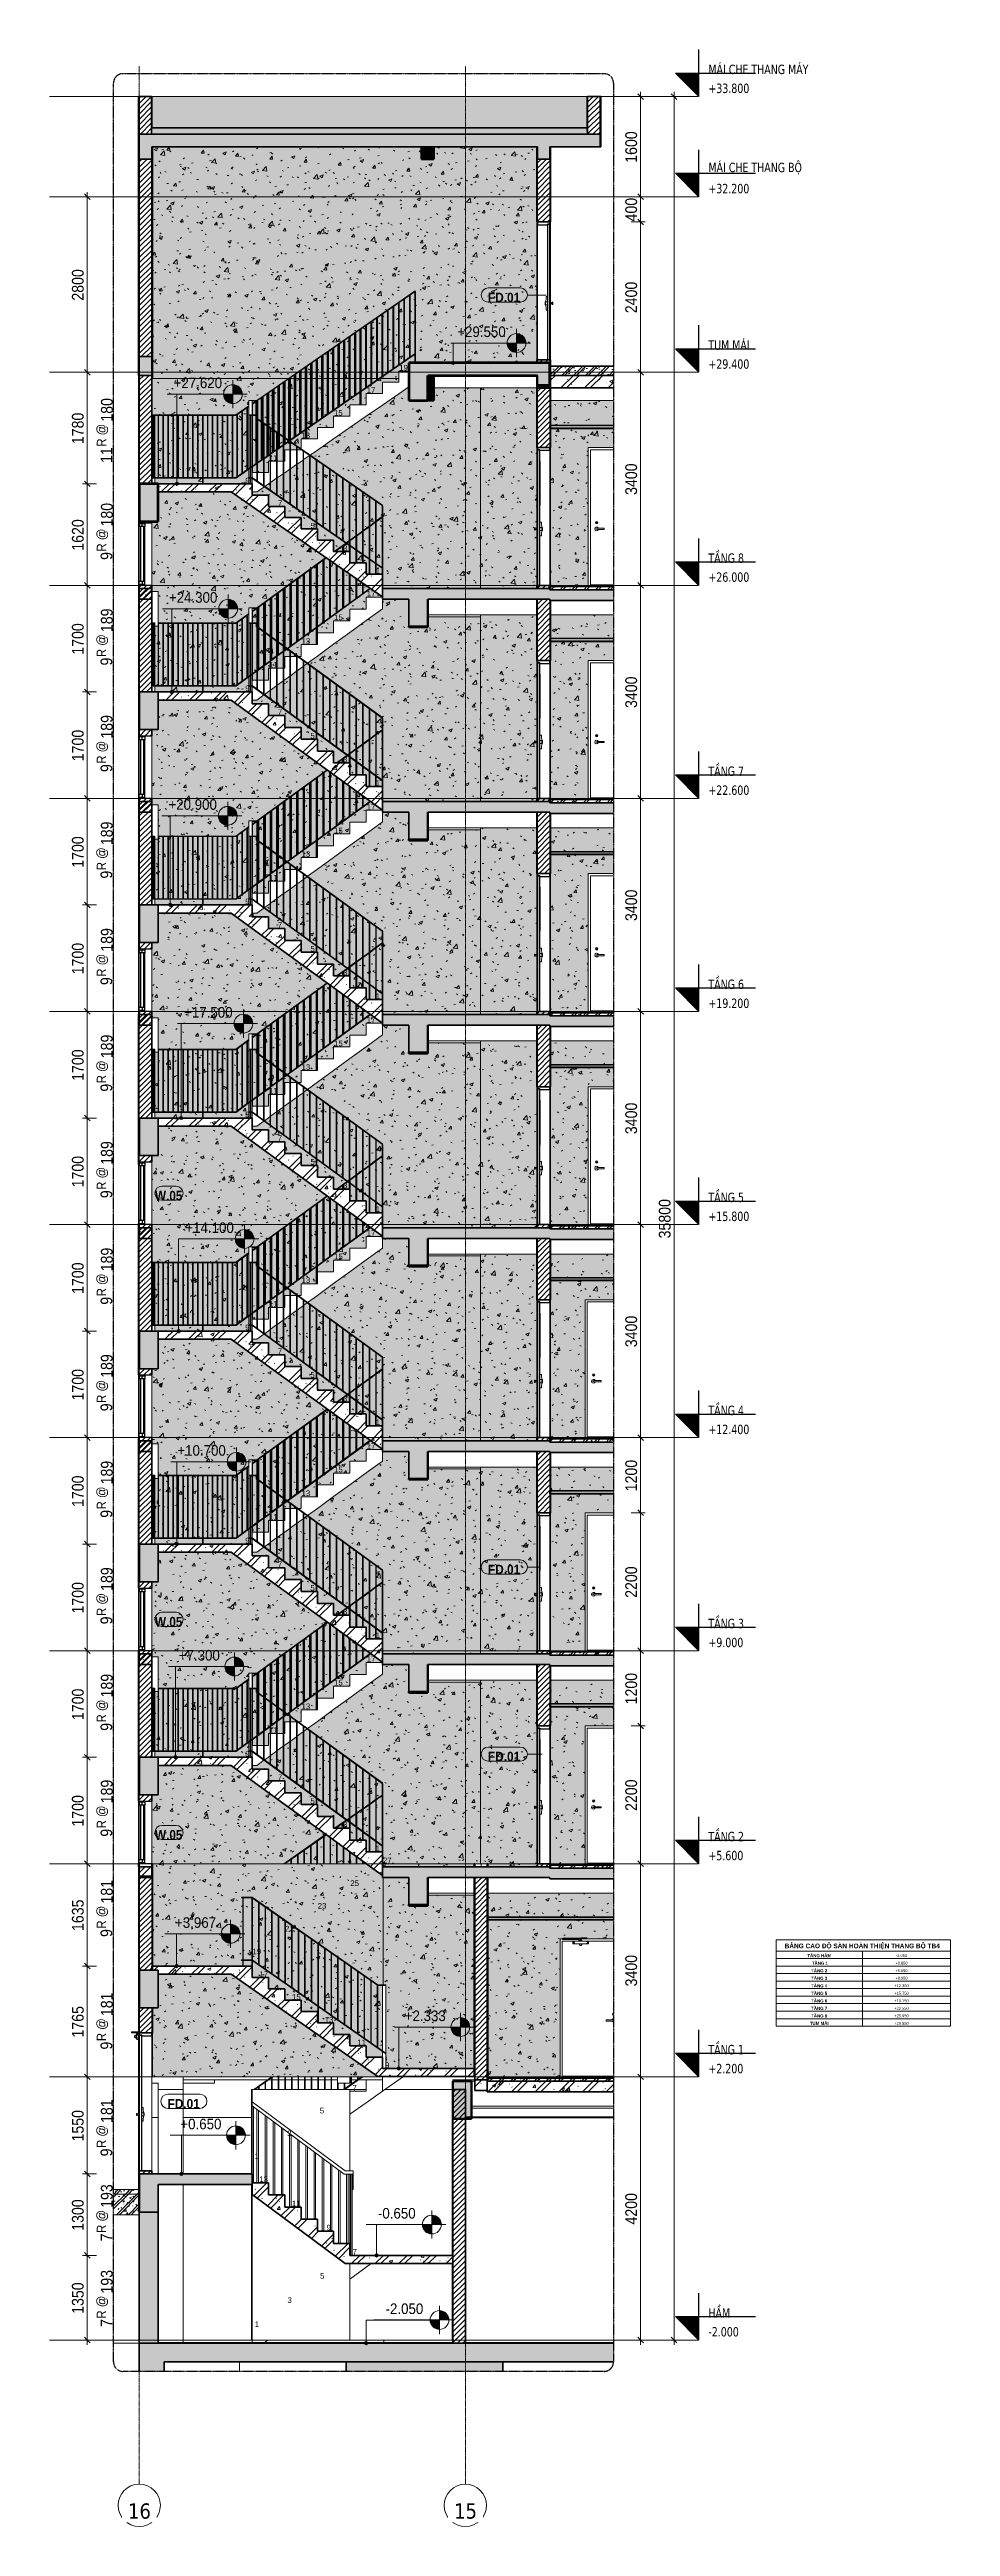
# Model space of a CAD drawing. Header units: millimetres. Extents: x -38913 to 20524, y -4975 to 129755.
# Drawn here: x 6159 to 20524, y -4975 to 34550 of the extents above.
import ezdxf

# ---------------------------------------------------------------- set-up
doc = ezdxf.new("R2010")
doc.units = ezdxf.units.MM
for name, pattern in [('Centre', [31.75, 6.35, -4.7625, 15.875, -4.7625]), ('Grid Line', [22.225, 12.7, -3.175, 3.175, -3.175]), ('Hidden', [7.14375, 4.7625, -2.38125])]:
    doc.linetypes.add(name, pattern=pattern)
for name, color, linetype, lineweight in [('0-3', 10, 'Continuous', 5), ('A-ANNO-DIMS', 211, 'Continuous', 9), ('A-ANNO-DIMS-75', 211, 'Continuous', 9), ('A-CLNG-1', 7, 'Continuous', 35), ('A-CLNG-FNSH-1', 250, 'Continuous', 18), ('A-CLNG-PATT-1', 13, 'Continuous', 18), ('A-DETL-GENF', 92, 'Continuous', 18), ('A-DETL-GENF-2', 254, 'Continuous', 18), ('A-DETL-GENF-3', 92, 'Hidden', 25), ('A-DETL-MEDM', 33, 'Continuous', 35), ('A-DETL-THIN', 151, 'Continuous', 18), ('A-DETL-WIDE', 214, 'Continuous', 70), ('A-DOOR', 31, 'Continuous', 18), ('A-DOOR-1', 31, 'Continuous', 25), ('A-DOOR-FRAM', 31, 'Continuous', 25), ('A-DOOR-FRAM-1', 31, 'Continuous', 18), ('A-DOOR-IDEN', 31, 'Continuous', 9), ('A-FLOR-FNSH-1', 7, 'Continuous', 35), ('A-FLOR-FNSH-2', 250, 'Continuous', 18), ('A-FLOR-HRAL', 11, 'Continuous', 18), ('A-FLOR-HRAL-2', 11, 'Continuous', 9), ('A-FLOR-HRAL-3', 253, 'Continuous', 18), ('A-FLOR-LEVL', 51, 'Continuous', 9), ('A-FLOR-LEVL-1', 51, 'Continuous', 25), ('A-FLOR-LEVL-2', 51, 'Centre', 9), ('A-FLOR-MCUT', 51, 'Continuous', 18), ('A-FLOR-PATT-1', 253, 'Continuous', 18), ('A-FLOR-PATT-2', 8, 'Continuous', 18), ('A-GLAZ', 151, 'Continuous', 18), ('A-GLAZ-1', 151, 'Continuous', 25), ('A-GLAZ-IDEN', 152, 'Continuous', 9), ('A-WALL', 113, 'Continuous', 18), ('A-WALL-2', 7, 'Continuous', 35), ('A-WALL-FNSH-1', 250, 'Continuous', 18), ('A-WALL-PATT-1', 111, 'Continuous', 18), ('A-WALL-PATT-3', 250, 'Continuous', 18), ('G-ANNO-DIMS', 111, 'Continuous', 9), ('G-ANNO-TEXT-1', 7, 'Continuous', 9), ('G-ANNO-TEXT-2', 5, 'Continuous', 9), ('I-WALL', 2, 'Continuous', 18), ('S-BEAM-1', 43, 'Continuous', 5), ('S-BEAM-2', 10, 'Continuous', 50), ('S-BEAM-3', 250, 'Continuous', 18), ('S-COLS', 52, 'Continuous', 18), ('S-COLS-6', 250, 'Continuous', 18), ('S-FNDN-1', 43, 'Continuous', 5), ('S-FNDN-2', 250, 'Continuous', 18), ('S-FNDN-3', 7, 'Continuous', 35), ('S-GRID-1', 1, 'Grid Line', 9), ('S-GRID-IDEN', 1, 'Continuous', 9), ('S-STRS', 31, 'Continuous', 18), ('S-STRS-1', 253, 'Continuous', 18), ('S-STRS-2', 31, 'Continuous', 35), ('S-STRS-ANNO', 31, 'Continuous', 18), ('S-STRS-IDEN-1', 31, 'Continuous', 9)]:
    doc.layers.add(name, color=color, linetype=linetype, lineweight=lineweight)
doc.styles.add('Arial_2', font='arial.ttf', dxfattribs={"height": 89.295})
doc.styles.add('Arial_5', font='arial.ttf', dxfattribs={"width": 0.9, "height": 168.75})
doc.styles.add('Arial_6', font='arial.ttf', dxfattribs={"height": 45})
doc.styles.add('Arial_B_2', font='arialbd.ttf', dxfattribs={"width": 0.9, "height": 150})
doc.styles.add('Arial_B_3', font='arialbd.ttf', dxfattribs={"width": 0.85, "height": 157.5})
doc.styles.add('Arial_B_4', font='arialbd.ttf', dxfattribs={"width": 0.95, "height": 75})
doc.styles.add('Arial_B_5', font='arialbd.ttf', dxfattribs={"height": 50})
doc.styles.add('Tahoma_B_1', font='tahomabd.ttf', dxfattribs={"width": 0.85, "height": 150})
doc.styles.add('Tahoma_B_2', font='tahomabd.ttf', dxfattribs={"height": 243.75})
doc.styles.add('UTM Avo_1', font='', dxfattribs={"width": 0.9, "height": 187.5})
doc.styles.add('UTM Avo_2', font='', dxfattribs={"width": 0.9, "height": 150})
doc.styles.add('UTM Avo_3', font='', dxfattribs={"width": 0.9, "height": 187.5})
doc.styles.get('UTM Avo_1').set_extended_font_data('UTM Avo')
doc.styles.get('UTM Avo_2').set_extended_font_data('UTM Avo')
doc.styles.get('UTM Avo_3').set_extended_font_data('UTM Avo')
doc.dimstyles.new('1_Dim_chi_tiet_2_5_2', dxfattribs={"dimscale": 304.8, "dimtxt": 187.368928, "dimasz": 0.295276, "dimexe": 0.246063, "dimexo": 0.0625, "dimgap": 0.024606, "dimtad": 1, "dimdec": 0, "dimrnd": 5, "dimzin": 0, "dimdsep": 46, "dimtxsty": 'UTM Avo_1', "dimblk1": 'OBLIQUE', "dimblk2": 'OBLIQUE', "dimsah": 1, "dimcen": 0.09, "dimdle": 0.246063, "dimazin": 0, "dimtfac": 1, "dimtdec": 4, "dimtix": 1, "dimtmove": 0, "dimatfit": 3, "dimfxl": 0.492126, "dimfxlon": 1, "dimtvp": 1, "dimtolj": 1, "dimtzin": 0, "dimarcsym": 2})
pattern_1 = [(50, (-124080.25, 15225), (546.553, -47.817), [57.15, -628.65]), (355, (-124080.25, 15225), (-105.728, 573.17), [45.72, -502.92]), (100.451, (-124034.7, 15221), (440.828, 525.35), [48.57, -534.27]), (46.184, (-124080.25, 15377.4), (813.237, -126.128), [85.725, -942.975]), (96.636, (-124012.5, 15366.9), (712.207, 742.283), [72.855, -801.405]), (351.184, (-124080.25, 15377.4), (712.215, 742.276), [68.58, -754.38]), (21, (-124004.05, 15339.3), (454.843, -306.796), [57.15, -628.65]), (326, (-124004.05, 15339.3), (185.406, 552.564), [45.72, -502.92]), (71.451, (-123966.15, 15313.73), (640.251, 245.764), [48.57, -534.27]), (37.5, (-124080.25, 15225), (9.2664, 253.665), [5.029, -491.795, 5.029, -505.511, -504.825]), (37.5, (-124080.25, 15225), (9.2664, 253.665), [-1007.364, 5.029, -499.796]), (7.5, (-124080.25, 15225), (200.4594, 300.5414), [5.029, -286.055, 5.029, -480.365, -192.405]), (7.5, (-124080.25, 15225), (200.4594, 300.5414), [-776.478, 5.029, -187.376]), (327.5, (-124250.17, 15225), (406.7728, -17.1864), [5.029, -185.471, 5.029, -589.331, -788.67]), (327.5, (-124250.17, 15225), (406.7728, -17.1864), [-784.86, 5.029, -783.641]), (317.5, (-124326.37, 15225), (444.388, 76.28), [5.029, -242.621, 5.029, -389.687, -560.07]), (317.5, (-124326.37, 15225), (444.388, 76.28), [-642.366, 5.029, -555.041]), (45, (-124080.25, 15225), (-188.5854, 188.5854), []), (45, (-124080.25, 15510.75), (-188.5854, 188.5854), [])]
pattern_2 = [(45, (10760.67, 15225), (-42.4264, 42.4264), [])]
pattern_3 = [(50, (10760.67, 15225), (273.276, -23.909), [28.575, -314.325]), (355, (10760.67, 15225), (-52.8646, 286.585), [22.86, -251.46]), (100.451, (10783.44, 15223), (220.414, 262.6745), [24.285, -267.135]), (46.184, (10760.67, 15301.2), (406.6187, -63.0646), [42.862, -471.487]), (96.636, (10794.55, 15295.94), (356.104, 371.141), [36.428, -400.703]), (351.184, (10760.67, 15301.2), (356.1075, 371.138), [34.29, -377.19]), (21, (10798.77, 15282.15), (227.4212, -153.3982), [28.575, -314.325]), (326, (10798.77, 15282.15), (92.7027, 276.282), [22.86, -251.46]), (71.451, (10817.72, 15269.37), (320.1254, 122.8816), [24.285, -267.135]), (37.5, (10760.67, 15225), (4.6325, 126.8326), [2.515, -245.897, 2.515, -252.755, -252.412]), (37.5, (10760.67, 15225), (4.6325, 126.8326), [-503.682, 2.515, -249.898]), (7.5, (10760.67, 15225), (100.2292, 150.2711), [2.515, -143.027, 2.515, -240.182, -96.202]), (7.5, (10760.67, 15225), (100.2292, 150.2711), [-388.239, 2.515, -93.688]), (327.5, (10675.71, 15225), (203.38684, -8.5935), [2.515, -92.735, 2.515, -294.665, -394.335]), (327.5, (10675.71, 15225), (203.38684, -8.5935), [-392.43, 2.515, -391.82]), (317.5, (10637.6, 15225), (222.1944, 38.1398), [2.515, -121.31, 2.515, -194.843, -280.035]), (317.5, (10637.6, 15225), (222.1944, 38.1398), [-321.183, 2.515, -277.52]), (45, (10760.67, 15225), (-94.2927, 94.2927), []), (45, (10760.67, 15367.88), (-94.2927, 94.2927), [])]
pattern_4 = [(50, (10760.67, 15225), (546.553, -47.817), [57.15, -628.65]), (355, (10760.67, 15225), (-105.728, 573.17), [45.72, -502.92]), (100.451, (10806.2, 15221), (440.828, 525.35), [48.57, -534.27]), (46.184, (10760.7, 15377.4), (813.237, -126.128), [85.725, -942.975]), (96.636, (10828.4, 15366.9), (712.207, 742.283), [72.855, -801.405]), (351.184, (10760.7, 15377.4), (712.215, 742.276), [68.58, -754.38]), (21, (10836.87, 15339.3), (454.843, -306.796), [57.15, -628.65]), (326, (10836.87, 15339.3), (185.406, 552.564), [45.72, -502.92]), (71.451, (10874.77, 15313.73), (640.251, 245.764), [48.57, -534.27]), (37.5, (10760.67, 15225), (9.2664, 253.665), [5.029, -491.795, 5.029, -505.511, -504.825]), (37.5, (10760.67, 15225), (9.2664, 253.665), [-1007.364, 5.029, -499.796]), (7.5, (10760.67, 15225), (200.4594, 300.5414), [5.029, -286.055, 5.029, -480.365, -192.405]), (7.5, (10760.67, 15225), (200.4594, 300.5414), [-776.478, 5.029, -187.376]), (327.5, (10590.74, 15225), (406.7728, -17.1864), [5.029, -185.471, 5.029, -589.331, -788.67]), (327.5, (10590.74, 15225), (406.7728, -17.1864), [-784.86, 5.029, -783.641]), (317.5, (10514.54, 15225), (444.388, 76.2803), [5.029, -242.621, 5.029, -389.687, -560.07]), (317.5, (10514.54, 15225), (444.388, 76.2803), [-642.366, 5.029, -555.041]), (45, (10760.67, 15225), (-188.5854, 188.5854), []), (45, (10760.67, 15510.75), (-188.5854, 188.5854), [])]
pattern_5 = [(0, (10760.67, 15225), (609.6, 152.4), [25.146, -432.054, 25.146, -432.054, -2438.4]), (0, (10760.67, 15225), (609.6, 152.4), [-914.4, 25.146, -889.254, 25.146, -432.054, -1066.8]), (0, (10760.67, 15225), (609.6, 152.4), [-2286, 25.146, -279.654, 25.146, -736.854]), (120, (10989.27, 15301.2), (-436.7823, 451.7291), [25.146, -432.054, 25.146, -2870.454]), (120, (10989.27, 15301.2), (-436.7823, 451.7291), [-482.346, -432.054, 25.146, -889.254, -1524]), (120, (10989.27, 15301.2), (-436.7823, 451.7291), [-1828.8, 25.146, -432.054, 25.146, -1041.654]), (120, (10989.27, 15301.2), (-436.7823, 451.7291), [-2311.146, -279.654, 25.146, -736.854]), (240, (11065.47, 15606), (-172.8177, -604.1291), [25.146, -432.054, 25.146, -2870.454]), (240, (11065.47, 15606), (-172.8177, -604.1291), [-482.346, -432.054, 25.146, -889.254, -1524]), (240, (11065.47, 15606), (-172.8177, -604.1291), [-1828.8, 25.146, -432.054, 25.146, -1041.654]), (240, (11065.47, 15606), (-172.8177, -604.1291), [-2311.146, -279.654, 25.146, -736.854])]
pattern_6 = [(45, (10760.67, 15225), (-39.77476, 39.77476), [])]
pattern_7 = [(50, (10760.67, 15225), (546.553, -47.817), [57.15, -628.65]), (355, (10760.67, 15225), (-105.728, 573.17), [45.72, -502.92]), (100.451, (10806.2, 15221), (440.828, 525.35), [48.57, -534.27]), (46.184, (10760.7, 15377.4), (813.237, -126.128), [85.725, -942.975]), (96.636, (10828.4, 15366.9), (712.207, 742.283), [72.855, -801.405]), (351.184, (10760.7, 15377.4), (712.215, 742.276), [68.58, -754.38]), (21, (10836.87, 15339.3), (454.843, -306.796), [57.15, -628.65]), (326, (10836.87, 15339.3), (185.406, 552.564), [45.72, -502.92]), (71.451, (10874.77, 15313.73), (640.251, 245.764), [48.57, -534.27]), (37.5, (10760.67, 15225), (9.2664, 253.665), [25.146, -471.678, 25.146, -485.394, -504.825]), (37.5, (10760.67, 15225), (9.2664, 253.665), [-1007.364, 25.146, -479.679]), (7.5, (10760.67, 15225), (200.4594, 300.5414), [25.146, -265.938, 25.146, -460.248, -192.405]), (7.5, (10760.67, 15225), (200.4594, 300.5414), [-776.478, 25.146, -167.259]), (327.5, (10590.74, 15225), (406.7728, -17.1864), [25.146, -165.354, 25.146, -569.214, -788.67]), (327.5, (10590.74, 15225), (406.7728, -17.1864), [-784.86, 25.146, -763.524]), (317.5, (10514.54, 15225), (444.388, 76.28), [25.146, -222.504, 25.146, -369.57, -560.07]), (317.5, (10514.54, 15225), (444.388, 76.28), [-642.366, 25.146, -534.924])]
pattern_8 = [(37.5, (10760.67, 15225), (-2.40047, 73.41204), [2.515, -55.397, 2.515, -62.255, -61.912]), (37.5, (10760.67, 15225), (-2.40047, 73.41204), [-122.682, 2.515, -59.398]), (7.5, (10760.67, 15225), (67.42816, 107.524), [2.515, -28.727, 2.515, -49.682, -20.002]), (7.5, (10760.67, 15225), (67.42816, 107.524), [-83.439, 2.515, -17.488]), (327.5, (10713.805, 15225), (118.6493, 0.21553), [2.515, -16.535, 2.515, -66.065, -89.535]), (327.5, (10713.805, 15225), (118.6493, 0.21553), [-87.63, 2.515, -87.02]), (317.5, (10713.81, 15225), (114.5339, 33.4393), [2.515, -7.01, 2.515, -42.443, -51.435]), (317.5, (10713.81, 15225), (114.5339, 33.4393), [-54.483, 2.515, -48.92])]
pattern_9 = [(37.5, (10760.67, 15225), (-2.40047, 73.41204), [2.515, -55.397, 2.515, -62.255, -61.913]), (37.5, (10760.67, 15225), (-2.40047, 73.41204), [-122.682, 2.515, -59.398]), (7.5, (10760.67, 15225), (67.42816, 107.524), [2.515, -28.727, 2.515, -49.682, -20.003]), (7.5, (10760.67, 15225), (67.42816, 107.524), [-83.439, 2.515, -17.488]), (327.5, (10713.805, 15225), (118.6493, 0.21553), [2.515, -16.535, 2.515, -66.065, -89.535]), (327.5, (10713.805, 15225), (118.6493, 0.21553), [-87.63, 2.515, -87.02]), (317.5, (10713.81, 15225), (114.5339, 33.4393), [2.515, -7.01, 2.515, -42.443, -51.435]), (317.5, (10713.81, 15225), (114.5339, 33.4393), [-54.483, 2.515, -48.92])]

msp = doc.modelspace()

# ---------------------------------------------------------------- texts
at = {"layer": 'A-DOOR-IDEN', "char_height": 150, "width": 527.175, "attachment_point": 5, "line_spacing_factor": 0.936439, "style": 'Arial_B_2'}
for insert in [(13406.1, 30593), (13406.1, 10295.7), (13406.1, 7310.9), (8296.8, 1770.1)]:
    msp.add_mtext('\\pt3.375,6.75,10.125,13.5,16.875,20.25,23.625,27,30.375,33.75,37.125,40.5,43.875,47.25,50.625,54,57.375,60.75,64.125,67.5,70.875,74.25,77.625,81,84.375,87.75,91.125,94.5,97.875,101.25,104.625,108;FD.01', dxfattribs=dict(at, insert=insert))
at = {"layer": 'A-FLOR-LEVL', "char_height": 150, "line_spacing_factor": 0.996129, "style": 'Tahoma_B_1'}
for s, insert, width, attachment_point in [('\\pt765,1530,2295,3060,3825,4590,5355,6120,6885,7650,8415,9180,9945,10710,11475,12240,13005,13770,14535,15300,16065,16830,17595,18360,19125,19890,20655,21420,22185,22950,23715,24480;MÁI CHE THANG MÁY', (16664.3, 34155.8), 1960.95, 7), ('\\pt318.75,637.5,956.25,1275,1593.75,1912.5,2231.25,2550,2868.75,3187.5,3506.25,3825,4143.75,4462.5,4781.25,5100,5418.75,5737.5,6056.25,6375,6693.75,7012.5,7331.25,7650,7968.75,8287.5,8606.25,8925,9243.75,9562.5,9881.25,10200;+33.800', (16664.3, 34006.3), 775.837, 1), ('\\pt765,1530,2295,3060,3825,4590,5355,6120,6885,7650,8415,9180,9945,10710,11475,12240,13005,13770,14535,15300,16065,16830,17595,18360,19125,19890,20655,21420,22185,22950,23715,24480;MÁI CHE THANG BỘ', (16664.3, 32555.8), 1821.975, 7), ('\\pt318.75,637.5,956.25,1275,1593.75,1912.5,2231.25,2550,2868.75,3187.5,3506.25,3825,4143.75,4462.5,4781.25,5100,5418.75,5737.5,6056.25,6375,6693.75,7012.5,7331.25,7650,7968.75,8287.5,8606.25,8925,9243.75,9562.5,9881.25,10200;+32.200', (16664.3, 32406.3), 775.837, 1), ('\\pt765,1530,2295,3060,3825,4590,5355,6120,6885,7650,8415,9180,9945,10710,11475,12240,13005,13770,14535,15300,16065,16830,17595,18360,19125,19890,20655,21420,22185,22950,23715,24480;TUM MÁI', (16664.3, 29755.8), 835.125, 7), ('\\pt318.75,637.5,956.25,1275,1593.75,1912.5,2231.25,2550,2868.75,3187.5,3506.25,3825,4143.75,4462.5,4781.25,5100,5418.75,5737.5,6056.25,6375,6693.75,7012.5,7331.25,7650,7968.75,8287.5,8606.25,8925,9243.75,9562.5,9881.25,10200;+29.400', (16664.3, 29606.3), 775.837, 1), ('\\pt765,1530,2295,3060,3825,4590,5355,6120,6885,7650,8415,9180,9945,10710,11475,12240,13005,13770,14535,15300,16065,16830,17595,18360,19125,19890,20655,21420,22185,22950,23715,24480;TẦNG 8', (16664.3, 26355.8), 678.937, 7), ('\\pt318.75,637.5,956.25,1275,1593.75,1912.5,2231.25,2550,2868.75,3187.5,3506.25,3825,4143.75,4462.5,4781.25,5100,5418.75,5737.5,6056.25,6375,6693.75,7012.5,7331.25,7650,7968.75,8287.5,8606.25,8925,9243.75,9562.5,9881.25,10200;+26.000', (16664.3, 26206.3), 775.837, 1), ('\\pt765,1530,2295,3060,3825,4590,5355,6120,6885,7650,8415,9180,9945,10710,11475,12240,13005,13770,14535,15300,16065,16830,17595,18360,19125,19890,20655,21420,22185,22950,23715,24480;TẦNG 7', (16664.3, 22955.8), 678.937, 7), ('\\pt318.75,637.5,956.25,1275,1593.75,1912.5,2231.25,2550,2868.75,3187.5,3506.25,3825,4143.75,4462.5,4781.25,5100,5418.75,5737.5,6056.25,6375,6693.75,7012.5,7331.25,7650,7968.75,8287.5,8606.25,8925,9243.75,9562.5,9881.25,10200;+22.600', (16664.3, 22806.3), 775.837, 1), ('\\pt765,1530,2295,3060,3825,4590,5355,6120,6885,7650,8415,9180,9945,10710,11475,12240,13005,13770,14535,15300,16065,16830,17595,18360,19125,19890,20655,21420,22185,22950,23715,24480;TẦNG 6', (16664.3, 19555.8), 678.937, 7), ('\\pt318.75,637.5,956.25,1275,1593.75,1912.5,2231.25,2550,2868.75,3187.5,3506.25,3825,4143.75,4462.5,4781.25,5100,5418.75,5737.5,6056.25,6375,6693.75,7012.5,7331.25,7650,7968.75,8287.5,8606.25,8925,9243.75,9562.5,9881.25,10200;+19.200', (16664.3, 19406.3), 775.837, 1), ('\\pt765,1530,2295,3060,3825,4590,5355,6120,6885,7650,8415,9180,9945,10710,11475,12240,13005,13770,14535,15300,16065,16830,17595,18360,19125,19890,20655,21420,22185,22950,23715,24480;TẦNG 5', (16664.3, 16155.8), 678.937, 7), ('\\pt318.75,637.5,956.25,1275,1593.75,1912.5,2231.25,2550,2868.75,3187.5,3506.25,3825,4143.75,4462.5,4781.25,5100,5418.75,5737.5,6056.25,6375,6693.75,7012.5,7331.25,7650,7968.75,8287.5,8606.25,8925,9243.75,9562.5,9881.25,10200;+15.800', (16664.3, 16006.3), 775.837, 1), ('\\pt765,1530,2295,3060,3825,4590,5355,6120,6885,7650,8415,9180,9945,10710,11475,12240,13005,13770,14535,15300,16065,16830,17595,18360,19125,19890,20655,21420,22185,22950,23715,24480;TẦNG 4', (16664.3, 12755.8), 678.937, 7), ('\\pt318.75,637.5,956.25,1275,1593.75,1912.5,2231.25,2550,2868.75,3187.5,3506.25,3825,4143.75,4462.5,4781.25,5100,5418.75,5737.5,6056.25,6375,6693.75,7012.5,7331.25,7650,7968.75,8287.5,8606.25,8925,9243.75,9562.5,9881.25,10200;+12.400', (16664.3, 12606.3), 775.837, 1), ('\\pt765,1530,2295,3060,3825,4590,5355,6120,6885,7650,8415,9180,9945,10710,11475,12240,13005,13770,14535,15300,16065,16830,17595,18360,19125,19890,20655,21420,22185,22950,23715,24480;TẦNG 3', (16664.3, 9355.8), 678.937, 7), ('\\pt318.75,637.5,956.25,1275,1593.75,1912.5,2231.25,2550,2868.75,3187.5,3506.25,3825,4143.75,4462.5,4781.25,5100,5418.75,5737.5,6056.25,6375,6693.75,7012.5,7331.25,7650,7968.75,8287.5,8606.25,8925,9243.75,9562.5,9881.25,10200;+9.000', (16664.3, 9206.3), 662.362, 1), ('\\pt765,1530,2295,3060,3825,4590,5355,6120,6885,7650,8415,9180,9945,10710,11475,12240,13005,13770,14535,15300,16065,16830,17595,18360,19125,19890,20655,21420,22185,22950,23715,24480;TẦNG 2', (16664.3, 5955.8), 678.937, 7), ('\\pt318.75,637.5,956.25,1275,1593.75,1912.5,2231.25,2550,2868.75,3187.5,3506.25,3825,4143.75,4462.5,4781.25,5100,5418.75,5737.5,6056.25,6375,6693.75,7012.5,7331.25,7650,7968.75,8287.5,8606.25,8925,9243.75,9562.5,9881.25,10200;+5.600', (16664.3, 5806.3), 662.362, 1), ('\\pt765,1530,2295,3060,3825,4590,5355,6120,6885,7650,8415,9180,9945,10710,11475,12240,13005,13770,14535,15300,16065,16830,17595,18360,19125,19890,20655,21420,22185,22950,23715,24480;TẦNG 1', (16664.3, 2555.8), 678.937, 7), ('\\pt318.75,637.5,956.25,1275,1593.75,1912.5,2231.25,2550,2868.75,3187.5,3506.25,3825,4143.75,4462.5,4781.25,5100,5418.75,5737.5,6056.25,6375,6693.75,7012.5,7331.25,7650,7968.75,8287.5,8606.25,8925,9243.75,9562.5,9881.25,10200;+2.200', (16664.3, 2406.3), 662.362, 1), ('\\pt765,1530,2295,3060,3825,4590,5355,6120,6885,7650,8415,9180,9945,10710,11475,12240,13005,13770,14535,15300,16065,16830,17595,18360,19125,19890,20655,21420,22185,22950,23715,24480;HẦM', (16664.3, -1644.2), 425.85, 7), ('\\pt318.75,637.5,956.25,1275,1593.75,1912.5,2231.25,2550,2868.75,3187.5,3506.25,3825,4143.75,4462.5,4781.25,5100,5418.75,5737.5,6056.25,6375,6693.75,7012.5,7331.25,7650,7968.75,8287.5,8606.25,8925,9243.75,9562.5,9881.25,10200;-2.000', (16664.3, -1793.7), 594.787, 1)]:
    msp.add_mtext(s, dxfattribs=dict(at, insert=insert, width=width, attachment_point=attachment_point))
at = {"layer": 'A-GLAZ-IDEN', "char_height": 157.5, "width": 451.35, "attachment_point": 5, "line_spacing_factor": 0.936439, "style": 'Arial_B_3'}
for insert in [(8058.2, 16259.1), (8058.2, 9459.1), (8058.2, 6059.1)]:
    msp.add_mtext('\\pt3.1878,6.3756,9.56182,12.74963,15.93743,19.12523,22.31303,25.49925,28.68705,31.87485,35.06265,38.25045,41.43825,44.62447,47.81227,51.00007,54.18787,57.37567,60.5619,63.7497,66.9375,70.1253,73.3131,76.49932,79.68712,82.87492,86.06272,89.25052,92.43675,95.62455,98.81235,102.00015;W.05', dxfattribs=dict(at, insert=insert))
at = {"layer": 'G-ANNO-DIMS', "char_height": 168.75, "attachment_point": 1, "line_spacing_factor": 0.941778, "style": 'Arial_5'}
for s, insert, width in [('+29.550', (12659.5, 30131.2), 919.358), ('+27.620', (8136.7, 29315.5), 919.358), ('+24.300', (8061.6, 25891.3), 919.358), ('+20.900', (8054.1, 22587.2), 919.358), ('+17.500', (8304.3, 19270.5), 919.358), ('+14.100', (8324.1, 15834.4), 919.358), ('+10.700', (8196.3, 12280), 919.358), ('+7.300', (8219, 9011.6), 778.872), ('+3.967', (8159.4, 4745.8), 778.872), ('+2.333', (11822.2, 3258.6), 778.872), ('+0.650', (8244.4, 1531.4), 778.872), ('-0.650', (11394.5, 106.7), 714.827), ('-2.050', (11516.6, -1416.2), 714.827)]:
    msp.add_mtext(s, dxfattribs=dict(at, insert=insert, width=width))
at = {"layer": 'G-ANNO-TEXT-1', "attachment_point": 5, "line_spacing_factor": 0.936439}
for s, insert, char_height, width, style in [('\\pt237.50025,474.99975,712.5,950.00025,1187.49975,1425,1662.50025,1899.99975,2137.5,2375.00025,2612.49975,2850,3087.50025,3324.99975,3562.5,3800.00025,4037.49975,4275,4512.50025,4749.99975,4987.5,5225.00025,5462.49975,5700,5937.50025,6174.99975,6412.5,6650.00025,6887.49975,7125,7362.50025,7599.99975;BẢNG CAO ĐỘ SÀN HOÀN THIỆN THANG BỘ TB4', (19117.1, 4279.2), 75, 2788.488, 'Arial_B_4'), ('\\pt317.5,635,952.5,1270,1587.5,1905,2222.5,2540,2857.5,3175,3492.5,3810,4127.5,4445,4762.5,5080,5397.5,5715,6032.5,6350,6667.5,6985,7302.5,7620,7937.5,8255,8572.5,8890,9207.5,9525,9842.5,10160;TẦNG HẦM', (18431.4, 4132.4), 50, 555.75, 'Arial_B_5'), ('\\pt317.5,635,952.5,1270,1587.5,1905,2222.5,2540,2857.5,3175,3492.5,3810,4127.5,4445,4762.5,5080,5397.5,5715,6032.5,6350,6667.5,6985,7302.5,7620,7937.5,8255,8572.5,8890,9207.5,9525,9842.5,10160;TẦNG 1 ', (18442.4, 4012.4), 50, 555.75, 'Arial_B_5'), ('\\pt317.5,635,952.5,1270,1587.5,1905,2222.5,2540,2857.5,3175,3492.5,3810,4127.5,4445,4762.5,5080,5397.5,5715,6032.5,6350,6667.5,6985,7302.5,7620,7937.5,8255,8572.5,8890,9207.5,9525,9842.5,10160;TẦNG 2', (18430.9, 3892.4), 50, 398.5, 'Arial_B_5'), ('\\pt317.5,635,952.5,1270,1587.5,1905,2222.5,2540,2857.5,3175,3492.5,3810,4127.5,4445,4762.5,5080,5397.5,5715,6032.5,6350,6667.5,6985,7302.5,7620,7937.5,8255,8572.5,8890,9207.5,9525,9842.5,10160;TẦNG 3', (18430.9, 3772.4), 50, 398.5, 'Arial_B_5'), ('\\pt317.5,635,952.5,1270,1587.5,1905,2222.5,2540,2857.5,3175,3492.5,3810,4127.5,4445,4762.5,5080,5397.5,5715,6032.5,6350,6667.5,6985,7302.5,7620,7937.5,8255,8572.5,8890,9207.5,9525,9842.5,10160;TẦNG 4', (18430.9, 3652.4), 50, 398.5, 'Arial_B_5'), ('\\pt317.5,635,952.5,1270,1587.5,1905,2222.5,2540,2857.5,3175,3492.5,3810,4127.5,4445,4762.5,5080,5397.5,5715,6032.5,6350,6667.5,6985,7302.5,7620,7937.5,8255,8572.5,8890,9207.5,9525,9842.5,10160;TẦNG 5', (18430.9, 3532.4), 50, 398.5, 'Arial_B_5'), ('\\pt317.5,635,952.5,1270,1587.5,1905,2222.5,2540,2857.5,3175,3492.5,3810,4127.5,4445,4762.5,5080,5397.5,5715,6032.5,6350,6667.5,6985,7302.5,7620,7937.5,8255,8572.5,8890,9207.5,9525,9842.5,10160;TẦNG 6', (18430.9, 3412.4), 50, 398.5, 'Arial_B_5'), ('\\pt317.5,635,952.5,1270,1587.5,1905,2222.5,2540,2857.5,3175,3492.5,3810,4127.5,4445,4762.5,5080,5397.5,5715,6032.5,6350,6667.5,6985,7302.5,7620,7937.5,8255,8572.5,8890,9207.5,9525,9842.5,10160;TẦNG 7', (18430.9, 3292.4), 50, 398.5, 'Arial_B_5'), ('\\pt317.5,635,952.5,1270,1587.5,1905,2222.5,2540,2857.5,3175,3492.5,3810,4127.5,4445,4762.5,5080,5397.5,5715,6032.5,6350,6667.5,6985,7302.5,7620,7937.5,8255,8572.5,8890,9207.5,9525,9842.5,10160;TẦNG 8', (18430.9, 3172.4), 50, 398.5, 'Arial_B_5'), ('\\pt317.5,635,952.5,1270,1587.5,1905,2222.5,2540,2857.5,3175,3492.5,3810,4127.5,4445,4762.5,5080,5397.5,5715,6032.5,6350,6667.5,6985,7302.5,7620,7937.5,8255,8572.5,8890,9207.5,9525,9842.5,10160;TUM MÁI', (18431.9, 3052.4), 50, 398.5, 'Arial_B_5')]:
    msp.add_mtext(s, dxfattribs=dict(at, insert=insert, char_height=char_height, width=width, style=style))
at = {"layer": 'G-ANNO-TEXT-2', "char_height": 45, "width": 597, "attachment_point": 5, "line_spacing_factor": 0.936439, "style": 'Arial_6'}
for s, insert in [('\\pt317.5002,634.99995,952.50015,1269.9999,1587.5001,1904.99985,2222.50005,2539.9998,2857.5,3175.0002,3492.49995,3810.00015,4127.4999,4445.0001,4762.49985,5080.00005,5397.4998,5715,6032.5002,6349.99995,6667.50015,6984.9999,7302.5001,7619.99985,7937.50005,8254.9998,8572.5,8890.0002,9207.49995,9525.00015,9842.4999,10160.0001;+0.650', (19742.6, 4013.7)), ('\\pt317.5002,634.99995,952.50015,1269.9999,1587.5001,1904.99985,2222.50005,2539.9998,2857.5,3175.0002,3492.49995,3810.00015,4127.4999,4445.0001,4762.49985,5080.00005,5397.4998,5715,6032.5002,6349.99995,6667.50015,6984.9999,7302.5001,7619.99985,7937.50005,8254.9998,8572.5,8890.0002,9207.49995,9525.00015,9842.4999,10160.0001;-2.050', (19742.6, 4133.7)), ('\\pt317.5002,634.99995,952.50015,1269.9999,1587.5001,1904.99985,2222.50005,2539.9998,2857.5,3175.0002,3492.49995,3810.00015,4127.4999,4445.0001,4762.49985,5080.00005,5397.4998,5715,6032.5002,6349.99995,6667.50015,6984.9999,7302.5001,7619.99985,7937.50005,8254.9998,8572.5,8890.0002,9207.49995,9525.00015,9842.4999,10160.0001;+12.350', (19743.4, 3653.7)), ('\\pt317.5002,634.99995,952.50015,1269.9999,1587.5001,1904.99985,2222.50005,2539.9998,2857.5,3175.0002,3492.49995,3810.00015,4127.4999,4445.0001,4762.49985,5080.00005,5397.4998,5715,6032.5002,6349.99995,6667.50015,6984.9999,7302.5001,7619.99985,7937.50005,8254.9998,8572.5,8890.0002,9207.49995,9525.00015,9842.4999,10160.0001;+5.550', (19742.6, 3893.7)), ('\\pt317.5002,634.99995,952.50015,1269.9999,1587.5001,1904.99985,2222.50005,2539.9998,2857.5,3175.0002,3492.49995,3810.00015,4127.4999,4445.0001,4762.49985,5080.00005,5397.4998,5715,6032.5002,6349.99995,6667.50015,6984.9999,7302.5001,7619.99985,7937.50005,8254.9998,8572.5,8890.0002,9207.49995,9525.00015,9842.4999,10160.0001;+8.950', (19742.6, 3773.7)), ('\\pt317.5002,634.99995,952.50015,1269.9999,1587.5001,1904.99985,2222.50005,2539.9998,2857.5,3175.0002,3492.49995,3810.00015,4127.4999,4445.0001,4762.49985,5080.00005,5397.4998,5715,6032.5002,6349.99995,6667.50015,6984.9999,7302.5001,7619.99985,7937.50005,8254.9998,8572.5,8890.0002,9207.49995,9525.00015,9842.4999,10160.0001;+15.750', (19743.4, 3533.7)), ('\\pt317.5002,634.99995,952.50015,1269.9999,1587.5001,1904.99985,2222.50005,2539.9998,2857.5,3175.0002,3492.49995,3810.00015,4127.4999,4445.0001,4762.49985,5080.00005,5397.4998,5715,6032.5002,6349.99995,6667.50015,6984.9999,7302.5001,7619.99985,7937.50005,8254.9998,8572.5,8890.0002,9207.49995,9525.00015,9842.4999,10160.0001;+19.150', (19743.4, 3413.7)), ('\\pt317.5002,634.99995,952.50015,1269.9999,1587.5001,1904.99985,2222.50005,2539.9998,2857.5,3175.0002,3492.49995,3810.00015,4127.4999,4445.0001,4762.49985,5080.00005,5397.4998,5715,6032.5002,6349.99995,6667.50015,6984.9999,7302.5001,7619.99985,7937.50005,8254.9998,8572.5,8890.0002,9207.49995,9525.00015,9842.4999,10160.0001;+22.550', (19743.4, 3293.7)), ('\\pt317.5002,634.99995,952.50015,1269.9999,1587.5001,1904.99985,2222.50005,2539.9998,2857.5,3175.0002,3492.49995,3810.00015,4127.4999,4445.0001,4762.49985,5080.00005,5397.4998,5715,6032.5002,6349.99995,6667.50015,6984.9999,7302.5001,7619.99985,7937.50005,8254.9998,8572.5,8890.0002,9207.49995,9525.00015,9842.4999,10160.0001;+25.950', (19743.4, 3173.7)), ('\\pt317.5002,634.99995,952.50015,1269.9999,1587.5001,1904.99985,2222.50005,2539.9998,2857.5,3175.0002,3492.49995,3810.00015,4127.4999,4445.0001,4762.49985,5080.00005,5397.4998,5715,6032.5002,6349.99995,6667.50015,6984.9999,7302.5001,7619.99985,7937.50005,8254.9998,8572.5,8890.0002,9207.49995,9525.00015,9842.4999,10160.0001;+29.550', (19743.4, 3053.7))]:
    msp.add_mtext(s, dxfattribs=dict(at, insert=insert))
at = {"layer": 'S-STRS-ANNO', "char_height": 89.3, "attachment_point": 1, "line_spacing_factor": 0.941778, "style": 'Arial_2'}
for s, insert, width in [('19', (11733.7, 29517.1), 164.828), ('17', (11213.7, 29157.1), 164.828), ('15', (10693.7, 28797.1), 164.828), ('11', (9653.7, 28077.1), 164.828), ('13', (10173.7, 28437.1), 164.828), ('9', (9280, 27717.1), 82.414), ('7', (9800, 27357.1), 82.414), ('5', (10320, 26997.1), 82.414), ('3', (10840, 26637.1), 82.414), ('1', (11360, 26277.1), 82.414), ('17', (11216.1, 25912.5), 164.828), ('15', (10696.1, 25534.7), 164.828), ('13', (10176.1, 25156.9), 164.828), ('11', (9656.1, 24779.1), 164.828), ('9', (9277.6, 24401.4), 82.414), ('7', (9797.6, 24023.6), 82.414), ('5', (10317.6, 23645.8), 82.414), ('3', (10837.6, 23268), 82.414), ('1', (11357.6, 22890.2), 82.414), ('15', (10696.1, 22134.7), 164.828), ('17', (11216.1, 22512.5), 164.828), ('13', (10176.1, 21756.9), 164.828), ('11', (9656.1, 21379.1), 164.828), ('9', (9277.6, 21001.4), 82.414), ('7', (9797.6, 20623.6), 82.414), ('5', (10317.6, 20245.8), 82.414), ('3', (10837.6, 19868), 82.414), ('1', (11357.6, 19490.2), 82.414), ('17', (11216.1, 19112.5), 164.828), ('15', (10696.1, 18734.7), 164.828), ('13', (10176.1, 18356.9), 164.828), ('11', (9656.1, 17979.1), 164.828), ('9', (9277.6, 17601.4), 82.414), ('7', (9797.6, 17223.6), 82.414), ('5', (10317.6, 16845.8), 82.414), ('3', (10837.6, 16468), 82.414), ('1', (11357.6, 16090.2), 82.414), ('17', (11216.1, 15712.5), 164.828), ('15', (10696.1, 15334.7), 164.828), ('13', (10176.1, 14956.9), 164.828), ('11', (9656.1, 14579.1), 164.828), ('9', (9277.6, 14201.4), 82.414), ('7', (9797.6, 13823.6), 82.414), ('5', (10317.6, 13445.8), 82.414), ('3', (10837.6, 13068), 82.414), ('1', (11357.6, 12690.2), 82.414), ('17', (11216.1, 12312.5), 164.828), ('15', (10696.1, 11934.7), 164.828), ('13', (10176.1, 11556.9), 164.828), ('11', (9656.1, 11179.1), 164.828), ('9', (9277.6, 10801.4), 82.414), ('7', (9797.6, 10423.6), 82.414), ('5', (10317.6, 10045.8), 82.414), ('3', (10837.6, 9668), 82.414), ('1', (11357.6, 9290.2), 82.414), ('17', (11216.1, 8912.5), 164.828), ('15', (10696.1, 8534.7), 164.828), ('13', (10176.1, 8156.9), 164.828), ('11', (9656.1, 7779.1), 164.828), ('9', (9277.6, 7401.4), 82.414), ('7', (9797.6, 7023.6), 82.414), ('5', (10317.6, 6645.8), 82.414), ('3', (10837.6, 6268), 82.414), ('1', (11357.6, 5890.2), 82.414), ('27', (11474.1, 5697.8), 164.828), ('25', (10954.1, 5334.8), 164.828), ('23', (10434.1, 4971.9), 164.828), ('21', (9914.1, 4608.9), 164.828), ('19', (9394.1, 4245.9), 164.828), ('17', (9505.3, 3883), 164.828), ('15', (10025.3, 3520), 164.828), ('13', (10545.3, 3157), 164.828), ('11', (11065.3, 2794.1), 164.828), ('9', (11508.4, 2431.1), 82.414), ('7', (10988.4, 2068.2), 82.414), ('5', (10468.4, 1705.2), 82.414), ('3', (9948.4, 1342.2), 82.414), ('1', (9428.4, 979.3), 82.414), ('13', (9502.2, 610.4), 164.828), ('11', (10022.2, 224.7), 164.828), ('9', (10576.6, -161), 82.414), ('7', (10991.5, -546.7), 82.414), ('5', (10471.5, -932.4), 82.414), ('3', (9951.5, -1318.1), 82.414), ('1', (9431.5, -1703.8), 82.414)]:
    msp.add_mtext(s, dxfattribs=dict(at, insert=insert, width=width))
at = {"layer": 'S-STRS-IDEN-1', "char_height": 187.5, "rotation": 90, "line_spacing_factor": 1.107334, "style": 'UTM Avo_3'}
for s, insert, width, attachment_point in [('\\pt857.25,1714.5,2571.75,3429,4286.25,5143.5,6000.75,6858,7715.25,8572.5,9429.75,10287,11144.25,12001.5,12858.75,13716,14573.25,15430.5,16287.75,17145,18002.25,18859.5,19716.75,20574,21431.25,22288.5,23145.75,24003,24860.25,25717.5,26574.75,27432;180', (7073.1, 28611.8), 379.35, 4), ('\\pt857.25,1714.5,2571.75,3429,4286.25,5143.5,6000.75,6858,7715.25,8572.5,9429.75,10287,11144.25,12001.5,12858.75,13716,14573.25,15430.5,16287.75,17145,18002.25,18859.5,19716.75,20574,21431.25,22288.5,23145.75,24003,24860.25,25717.5,26574.75,27432;11', (7067.2, 28204.3), 250.425, 6), ('\\pt857.25,1714.5,2571.75,3429,4286.25,5143.5,6000.75,6858,7715.25,8572.5,9429.75,10287,11144.25,12001.5,12858.75,13716,14573.25,15430.5,16287.75,17145,18002.25,18859.5,19716.75,20574,21431.25,22288.5,23145.75,24003,24860.25,25717.5,26574.75,27432;180', (7073.1, 26938.7), 379.35, 4), ('\\pt857.25,1714.5,2571.75,3429,4286.25,5143.5,6000.75,6858,7715.25,8572.5,9429.75,10287,11144.25,12001.5,12858.75,13716,14573.25,15430.5,16287.75,17145,18002.25,18859.5,19716.75,20574,21431.25,22288.5,23145.75,24003,24860.25,25717.5,26574.75,27432;9', (7067.2, 26531.3), 124.875, 6), ('\\pt857.25,1714.5,2571.75,3429,4286.25,5143.5,6000.75,6858,7715.25,8572.5,9429.75,10287,11144.25,12001.5,12858.75,13716,14573.25,15430.5,16287.75,17145,18002.25,18859.5,19716.75,20574,21431.25,22288.5,23145.75,24003,24860.25,25717.5,26574.75,27432;189', (7071.8, 25253.9), 379.35, 4), ('\\pt857.25,1714.5,2571.75,3429,4286.25,5143.5,6000.75,6858,7715.25,8572.5,9429.75,10287,11144.25,12001.5,12858.75,13716,14573.25,15430.5,16287.75,17145,18002.25,18859.5,19716.75,20574,21431.25,22288.5,23145.75,24003,24860.25,25717.5,26574.75,27432;9', (7066, 24846.4), 124.875, 6), ('\\pt857.25,1714.5,2571.75,3429,4286.25,5143.5,6000.75,6858,7715.25,8572.5,9429.75,10287,11144.25,12001.5,12858.75,13716,14573.25,15430.5,16287.75,17145,18002.25,18859.5,19716.75,20574,21431.25,22288.5,23145.75,24003,24860.25,25717.5,26574.75,27432;189', (7071.8, 23553.9), 379.35, 4), ('\\pt857.25,1714.5,2571.75,3429,4286.25,5143.5,6000.75,6858,7715.25,8572.5,9429.75,10287,11144.25,12001.5,12858.75,13716,14573.25,15430.5,16287.75,17145,18002.25,18859.5,19716.75,20574,21431.25,22288.5,23145.75,24003,24860.25,25717.5,26574.75,27432;9', (7066, 23146.4), 124.875, 6), ('\\pt857.25,1714.5,2571.75,3429,4286.25,5143.5,6000.75,6858,7715.25,8572.5,9429.75,10287,11144.25,12001.5,12858.75,13716,14573.25,15430.5,16287.75,17145,18002.25,18859.5,19716.75,20574,21431.25,22288.5,23145.75,24003,24860.25,25717.5,26574.75,27432;189', (7071.8, 21853.9), 379.35, 4), ('\\pt857.25,1714.5,2571.75,3429,4286.25,5143.5,6000.75,6858,7715.25,8572.5,9429.75,10287,11144.25,12001.5,12858.75,13716,14573.25,15430.5,16287.75,17145,18002.25,18859.5,19716.75,20574,21431.25,22288.5,23145.75,24003,24860.25,25717.5,26574.75,27432;9', (7066, 21446.4), 124.875, 6), ('\\pt857.25,1714.5,2571.75,3429,4286.25,5143.5,6000.75,6858,7715.25,8572.5,9429.75,10287,11144.25,12001.5,12858.75,13716,14573.25,15430.5,16287.75,17145,18002.25,18859.5,19716.75,20574,21431.25,22288.5,23145.75,24003,24860.25,25717.5,26574.75,27432;189', (7071.8, 20153.9), 379.35, 4), ('\\pt857.25,1714.5,2571.75,3429,4286.25,5143.5,6000.75,6858,7715.25,8572.5,9429.75,10287,11144.25,12001.5,12858.75,13716,14573.25,15430.5,16287.75,17145,18002.25,18859.5,19716.75,20574,21431.25,22288.5,23145.75,24003,24860.25,25717.5,26574.75,27432;9', (7066, 19746.4), 124.875, 6), ('\\pt857.25,1714.5,2571.75,3429,4286.25,5143.5,6000.75,6858,7715.25,8572.5,9429.75,10287,11144.25,12001.5,12858.75,13716,14573.25,15430.5,16287.75,17145,18002.25,18859.5,19716.75,20574,21431.25,22288.5,23145.75,24003,24860.25,25717.5,26574.75,27432;189', (7071.8, 18453.9), 379.35, 4), ('\\pt857.25,1714.5,2571.75,3429,4286.25,5143.5,6000.75,6858,7715.25,8572.5,9429.75,10287,11144.25,12001.5,12858.75,13716,14573.25,15430.5,16287.75,17145,18002.25,18859.5,19716.75,20574,21431.25,22288.5,23145.75,24003,24860.25,25717.5,26574.75,27432;9', (7066, 18046.4), 124.875, 6), ('\\pt857.25,1714.5,2571.75,3429,4286.25,5143.5,6000.75,6858,7715.25,8572.5,9429.75,10287,11144.25,12001.5,12858.75,13716,14573.25,15430.5,16287.75,17145,18002.25,18859.5,19716.75,20574,21431.25,22288.5,23145.75,24003,24860.25,25717.5,26574.75,27432;189', (7071.8, 16753.9), 379.35, 4), ('\\pt857.25,1714.5,2571.75,3429,4286.25,5143.5,6000.75,6858,7715.25,8572.5,9429.75,10287,11144.25,12001.5,12858.75,13716,14573.25,15430.5,16287.75,17145,18002.25,18859.5,19716.75,20574,21431.25,22288.5,23145.75,24003,24860.25,25717.5,26574.75,27432;9', (7066, 16346.4), 124.875, 6), ('\\pt857.25,1714.5,2571.75,3429,4286.25,5143.5,6000.75,6858,7715.25,8572.5,9429.75,10287,11144.25,12001.5,12858.75,13716,14573.25,15430.5,16287.75,17145,18002.25,18859.5,19716.75,20574,21431.25,22288.5,23145.75,24003,24860.25,25717.5,26574.75,27432;189', (7071.8, 15053.9), 379.35, 4), ('\\pt857.25,1714.5,2571.75,3429,4286.25,5143.5,6000.75,6858,7715.25,8572.5,9429.75,10287,11144.25,12001.5,12858.75,13716,14573.25,15430.5,16287.75,17145,18002.25,18859.5,19716.75,20574,21431.25,22288.5,23145.75,24003,24860.25,25717.5,26574.75,27432;9', (7066, 14646.4), 124.875, 6), ('\\pt857.25,1714.5,2571.75,3429,4286.25,5143.5,6000.75,6858,7715.25,8572.5,9429.75,10287,11144.25,12001.5,12858.75,13716,14573.25,15430.5,16287.75,17145,18002.25,18859.5,19716.75,20574,21431.25,22288.5,23145.75,24003,24860.25,25717.5,26574.75,27432;189', (7071.8, 13353.9), 379.35, 4), ('\\pt857.25,1714.5,2571.75,3429,4286.25,5143.5,6000.75,6858,7715.25,8572.5,9429.75,10287,11144.25,12001.5,12858.75,13716,14573.25,15430.5,16287.75,17145,18002.25,18859.5,19716.75,20574,21431.25,22288.5,23145.75,24003,24860.25,25717.5,26574.75,27432;9', (7066, 12946.4), 124.875, 6), ('\\pt857.25,1714.5,2571.75,3429,4286.25,5143.5,6000.75,6858,7715.25,8572.5,9429.75,10287,11144.25,12001.5,12858.75,13716,14573.25,15430.5,16287.75,17145,18002.25,18859.5,19716.75,20574,21431.25,22288.5,23145.75,24003,24860.25,25717.5,26574.75,27432;189', (7071.8, 11653.9), 379.35, 4), ('\\pt857.25,1714.5,2571.75,3429,4286.25,5143.5,6000.75,6858,7715.25,8572.5,9429.75,10287,11144.25,12001.5,12858.75,13716,14573.25,15430.5,16287.75,17145,18002.25,18859.5,19716.75,20574,21431.25,22288.5,23145.75,24003,24860.25,25717.5,26574.75,27432;9', (7066, 11246.4), 124.875, 6), ('\\pt857.25,1714.5,2571.75,3429,4286.25,5143.5,6000.75,6858,7715.25,8572.5,9429.75,10287,11144.25,12001.5,12858.75,13716,14573.25,15430.5,16287.75,17145,18002.25,18859.5,19716.75,20574,21431.25,22288.5,23145.75,24003,24860.25,25717.5,26574.75,27432;189', (7071.8, 9953.9), 379.35, 4), ('\\pt857.25,1714.5,2571.75,3429,4286.25,5143.5,6000.75,6858,7715.25,8572.5,9429.75,10287,11144.25,12001.5,12858.75,13716,14573.25,15430.5,16287.75,17145,18002.25,18859.5,19716.75,20574,21431.25,22288.5,23145.75,24003,24860.25,25717.5,26574.75,27432;9', (7066, 9546.4), 124.875, 6), ('\\pt857.25,1714.5,2571.75,3429,4286.25,5143.5,6000.75,6858,7715.25,8572.5,9429.75,10287,11144.25,12001.5,12858.75,13716,14573.25,15430.5,16287.75,17145,18002.25,18859.5,19716.75,20574,21431.25,22288.5,23145.75,24003,24860.25,25717.5,26574.75,27432;189', (7071.8, 8253.9), 379.35, 4), ('\\pt857.25,1714.5,2571.75,3429,4286.25,5143.5,6000.75,6858,7715.25,8572.5,9429.75,10287,11144.25,12001.5,12858.75,13716,14573.25,15430.5,16287.75,17145,18002.25,18859.5,19716.75,20574,21431.25,22288.5,23145.75,24003,24860.25,25717.5,26574.75,27432;9', (7066, 7846.4), 124.875, 6), ('\\pt857.25,1714.5,2571.75,3429,4286.25,5143.5,6000.75,6858,7715.25,8572.5,9429.75,10287,11144.25,12001.5,12858.75,13716,14573.25,15430.5,16287.75,17145,18002.25,18859.5,19716.75,20574,21431.25,22288.5,23145.75,24003,24860.25,25717.5,26574.75,27432;189', (7071.8, 6564.4), 379.35, 4), ('\\pt857.25,1714.5,2571.75,3429,4286.25,5143.5,6000.75,6858,7715.25,8572.5,9429.75,10287,11144.25,12001.5,12858.75,13716,14573.25,15430.5,16287.75,17145,18002.25,18859.5,19716.75,20574,21431.25,22288.5,23145.75,24003,24860.25,25717.5,26574.75,27432;9', (7066, 6156.9), 124.875, 6), ('\\pt857.25,1714.5,2571.75,3429,4286.25,5143.5,6000.75,6858,7715.25,8572.5,9429.75,10287,11144.25,12001.5,12858.75,13716,14573.25,15430.5,16287.75,17145,18002.25,18859.5,19716.75,20574,21431.25,22288.5,23145.75,24003,24860.25,25717.5,26574.75,27432;181', (7071.8, 4964.6), 379.35, 4), ('\\pt857.25,1714.5,2571.75,3429,4286.25,5143.5,6000.75,6858,7715.25,8572.5,9429.75,10287,11144.25,12001.5,12858.75,13716,14573.25,15430.5,16287.75,17145,18002.25,18859.5,19716.75,20574,21431.25,22288.5,23145.75,24003,24860.25,25717.5,26574.75,27432;9', (7066, 4557.1), 124.875, 6), ('\\pt857.25,1714.5,2571.75,3429,4286.25,5143.5,6000.75,6858,7715.25,8572.5,9429.75,10287,11144.25,12001.5,12858.75,13716,14573.25,15430.5,16287.75,17145,18002.25,18859.5,19716.75,20574,21431.25,22288.5,23145.75,24003,24860.25,25717.5,26574.75,27432;181', (7071.8, 3168.3), 379.35, 4), ('\\pt857.25,1714.5,2571.75,3429,4286.25,5143.5,6000.75,6858,7715.25,8572.5,9429.75,10287,11144.25,12001.5,12858.75,13716,14573.25,15430.5,16287.75,17145,18002.25,18859.5,19716.75,20574,21431.25,22288.5,23145.75,24003,24860.25,25717.5,26574.75,27432;9', (7066, 2760.8), 124.875, 6), ('\\pt857.25,1714.5,2571.75,3429,4286.25,5143.5,6000.75,6858,7715.25,8572.5,9429.75,10287,11144.25,12001.5,12858.75,13716,14573.25,15430.5,16287.75,17145,18002.25,18859.5,19716.75,20574,21431.25,22288.5,23145.75,24003,24860.25,25717.5,26574.75,27432;181', (7071.8, 1464.1), 379.35, 4), ('\\pt857.25,1714.5,2571.75,3429,4286.25,5143.5,6000.75,6858,7715.25,8572.5,9429.75,10287,11144.25,12001.5,12858.75,13716,14573.25,15430.5,16287.75,17145,18002.25,18859.5,19716.75,20574,21431.25,22288.5,23145.75,24003,24860.25,25717.5,26574.75,27432;9', (7066, 1056.6), 124.875, 6), ('\\pt857.25,1714.5,2571.75,3429,4286.25,5143.5,6000.75,6858,7715.25,8572.5,9429.75,10287,11144.25,12001.5,12858.75,13716,14573.25,15430.5,16287.75,17145,18002.25,18859.5,19716.75,20574,21431.25,22288.5,23145.75,24003,24860.25,25717.5,26574.75,27432;193', (7071.8, 109.1), 379.35, 4), ('\\pt857.25,1714.5,2571.75,3429,4286.25,5143.5,6000.75,6858,7715.25,8572.5,9429.75,10287,11144.25,12001.5,12858.75,13716,14573.25,15430.5,16287.75,17145,18002.25,18859.5,19716.75,20574,21431.25,22288.5,23145.75,24003,24860.25,25717.5,26574.75,27432;7', (7066, -298.3), 124.875, 6), ('\\pt857.25,1714.5,2571.75,3429,4286.25,5143.5,6000.75,6858,7715.25,8572.5,9429.75,10287,11144.25,12001.5,12858.75,13716,14573.25,15430.5,16287.75,17145,18002.25,18859.5,19716.75,20574,21431.25,22288.5,23145.75,24003,24860.25,25717.5,26574.75,27432;193', (7071.8, -1258.2), 379.35, 4), ('\\pt857.25,1714.5,2571.75,3429,4286.25,5143.5,6000.75,6858,7715.25,8572.5,9429.75,10287,11144.25,12001.5,12858.75,13716,14573.25,15430.5,16287.75,17145,18002.25,18859.5,19716.75,20574,21431.25,22288.5,23145.75,24003,24860.25,25717.5,26574.75,27432;7', (7066, -1665.6), 124.875, 6)]:
    msp.add_mtext(s, dxfattribs=dict(at, insert=insert, width=width, attachment_point=attachment_point))

# ---------------------------------------------------------------- blocks, each defined once
blk = doc.blocks.new('NCV_TKTC_KET CAU_rvt-6-TKCS_THANG BỘ TB4 - MẶT CẮT')
at = {"layer": 'A-FLOR-PATT-1'}
h = blk.add_hatch(dxfattribs=at)
h.set_pattern_fill('FP_7', color=256, style=0, pattern_type=2)
h.set_pattern_definition(pattern_1)
h.paths.add_polyline_path([(-120402, 29150), (-119690, 29150), (-119690, 29350), (-120703, 29350), (-120703, 29150)])
h = blk.add_hatch(dxfattribs=at)
h.set_pattern_fill('FP_7', color=256, style=0, pattern_type=2)
h.set_pattern_definition(pattern_1)
h.paths.add_polyline_path([(-120402, 29150), (-119690, 29150), (-119690, 29350), (-120703, 29350), (-120703, 29150)])
h = blk.add_hatch(dxfattribs=at)
h.set_pattern_fill('FP_7', color=256, style=0, pattern_type=2)
h.set_pattern_definition(pattern_1)
h.paths.add_polyline_path([(-127253, 25780), (-127053, 25780), (-127053, 25950), (-127253, 25950)])
h = blk.add_hatch(dxfattribs=at)
h.set_pattern_fill('FP_7', color=256, style=0, pattern_type=2)
h.set_pattern_definition(pattern_1)
h.paths.add_polyline_path([(-127253, 25780), (-127053, 25780), (-127053, 25950), (-127253, 25950)])
h = blk.add_hatch(dxfattribs=at)
h.set_pattern_fill('FP_7', color=256, style=0, pattern_type=2)
h.set_pattern_definition(pattern_1)
h.paths.add_polyline_path([(-127253, 22380), (-127053, 22380), (-127053, 22550), (-127253, 22550)])
h = blk.add_hatch(dxfattribs=at)
h.set_pattern_fill('FP_7', color=256, style=0, pattern_type=2)
h.set_pattern_definition(pattern_1)
h.paths.add_polyline_path([(-127253, 22380), (-127053, 22380), (-127053, 22550), (-127253, 22550)])
h = blk.add_hatch(dxfattribs=at)
h.set_pattern_fill('FP_7', color=256, style=0, pattern_type=2)
h.set_pattern_definition(pattern_1)
h.paths.add_polyline_path([(-127253, 18980), (-127053, 18980), (-127053, 19150), (-127253, 19150)])
h = blk.add_hatch(dxfattribs=at)
h.set_pattern_fill('FP_7', color=256, style=0, pattern_type=2)
h.set_pattern_definition(pattern_1)
h.paths.add_polyline_path([(-127253, 18980), (-127053, 18980), (-127053, 19150), (-127253, 19150)])
h = blk.add_hatch(dxfattribs=at)
h.set_pattern_fill('FP_7', color=256, style=0, pattern_type=2)
h.set_pattern_definition(pattern_1)
h.paths.add_polyline_path([(-127253, 15580), (-127053, 15580), (-127053, 15750), (-127253, 15750)])
h = blk.add_hatch(dxfattribs=at)
h.set_pattern_fill('FP_7', color=256, style=0, pattern_type=2)
h.set_pattern_definition(pattern_1)
h.paths.add_polyline_path([(-127253, 15580), (-127053, 15580), (-127053, 15750), (-127253, 15750)])
h = blk.add_hatch(dxfattribs=at)
h.set_pattern_fill('FP_7', color=256, style=0, pattern_type=2)
h.set_pattern_definition(pattern_1)
h.paths.add_polyline_path([(-127253, 12180), (-127053, 12180), (-127053, 12350), (-127253, 12350), (-127253, 12304)])
h = blk.add_hatch(dxfattribs=at)
h.set_pattern_fill('FP_7', color=256, style=0, pattern_type=2)
h.set_pattern_definition(pattern_1)
h.paths.add_polyline_path([(-127253, 12180), (-127053, 12180), (-127053, 12350), (-127253, 12350), (-127253, 12304)])
h = blk.add_hatch(dxfattribs=at)
h.set_pattern_fill('FP_7', color=256, style=0, pattern_type=2)
h.set_pattern_definition(pattern_1)
h.paths.add_polyline_path([(-127253, 8780), (-127053, 8780), (-127053, 8950), (-127253, 8950)])
h = blk.add_hatch(dxfattribs=at)
h.set_pattern_fill('FP_7', color=256, style=0, pattern_type=2)
h.set_pattern_definition(pattern_1)
h.paths.add_polyline_path([(-127253, 8780), (-127053, 8780), (-127053, 8950), (-127253, 8950)])
h = blk.add_hatch(dxfattribs=at)
h.set_pattern_fill('FP_7', color=256, style=0, pattern_type=2)
h.set_pattern_definition(pattern_1)
h.paths.add_polyline_path([(-120703, 8930), (-120702, 8930), (-120703, 8950)])
h = blk.add_hatch(dxfattribs=at)
h.set_pattern_fill('FP_7', color=256, style=0, pattern_type=2)
h.set_pattern_definition(pattern_1)
h.paths.add_polyline_path([(-120703, 8930), (-120702, 8930), (-120703, 8950)])
h = blk.add_hatch(dxfattribs=at)
h.set_pattern_fill('FP_7', color=256, style=0, pattern_type=2)
h.set_pattern_definition(pattern_1)
h.paths.add_polyline_path([(-127253, 5380), (-127053, 5380), (-127053, 5550), (-127253, 5550)])
h = blk.add_hatch(dxfattribs=at)
h.set_pattern_fill('FP_7', color=256, style=0, pattern_type=2)
h.set_pattern_definition(pattern_1)
h.paths.add_polyline_path([(-127253, 5380), (-127053, 5380), (-127053, 5550), (-127253, 5550)])
h = blk.add_hatch(dxfattribs=at)
h.set_pattern_fill('FP_7', color=256, style=0, pattern_type=2)
h.set_pattern_definition(pattern_1)
h.paths.add_polyline_path([(-120703, 5530), (-120702, 5530), (-120703, 5550)])
h = blk.add_hatch(dxfattribs=at)
h.set_pattern_fill('FP_7', color=256, style=0, pattern_type=2)
h.set_pattern_definition(pattern_1)
h.paths.add_polyline_path([(-120703, 5530), (-120702, 5530), (-120703, 5550)])
h = blk.add_hatch(dxfattribs=at)
h.set_pattern_fill('FP_7', color=256, style=0, pattern_type=2)
h.set_pattern_definition(pattern_1)
h.paths.add_polyline_path([(-121903, 1980), (-121703, 1980), (-121703, 2150), (-121903, 2150), (-121903, 2055)])
h = blk.add_hatch(dxfattribs=at)
h.set_pattern_fill('FP_7', color=256, style=0, pattern_type=2)
h.set_pattern_definition(pattern_1)
h.paths.add_polyline_path([(-121903, 1980), (-121703, 1980), (-121703, 2150), (-121903, 2150), (-121903, 2055)])
h = blk.add_hatch(dxfattribs=at)
h.set_pattern_fill('FP_7', color=256, style=0, pattern_type=2)
h.set_pattern_definition(pattern_1)
h.paths.add_polyline_path([(-119690, 1960), (-119690, 2130), (-121703, 2130), (-121703, 1960), (-121589, 1960)])
h = blk.add_hatch(dxfattribs=at)
h.set_pattern_fill('FP_7', color=256, style=0, pattern_type=2)
h.set_pattern_definition(pattern_1)
h.paths.add_polyline_path([(-119690, 1960), (-119690, 2130), (-121703, 2130), (-121703, 1960), (-121589, 1960)])
h = blk.add_hatch(dxfattribs=at)
h.set_pattern_fill('FP_7', color=256, style=0, pattern_type=2)
h.set_pattern_definition(pattern_1)
h.paths.add_polyline_path([(-127253, -2350), (-127253, -2350), (-127253, -2050)])
h = blk.add_hatch(dxfattribs=at)
h.set_pattern_fill('FP_7', color=256, style=0, pattern_type=2)
h.set_pattern_definition(pattern_1)
h.paths.add_polyline_path([(-127253, -2350), (-127253, -2350), (-127253, -2050)])
at = {"layer": 'A-WALL-PATT-3'}
blk.add_hatch(color=256, dxfattribs=at).paths.add_polyline_path([(-126953, -2050), (-126953, 40), (-127253, 40), (-127253, -2050)])
at = {"layer": 'S-BEAM-1'}
for points in [[(-122553, 32800), (-122553, 33000), (-122753, 33000), (-122753, 32800)], [(-122553, 28950), (-122553, 29350), (-122653, 29350), (-122653, 28950)], [(-120703, 29150), (-120703, 29200), (-120903, 29200), (-120903, 29150)], [(-127253, 27020), (-127253, 27020), (-127253, 27376)], [(-122652, 25330), (-122653, 25350), (-122952, 25350), (-122952, 25330), (-122653, 25330)], [(-127253, 23700), (-127253, 23700), (-127253, 24300)], [(-122652, 21930), (-122653, 21950), (-122952, 21950), (-122952, 21930), (-122653, 21930)], [(-127253, 20300), (-127253, 20300), (-127253, 20900)], [(-122952, 18530), (-122652, 18530), (-122653, 18550), (-122952, 18550)], [(-127253, 16900), (-127253, 16900), (-127253, 17500)], [(-122952, 15130), (-122652, 15130), (-122653, 15150), (-122952, 15150)], [(-127253, 13500), (-127253, 13500), (-127253, 14100)], [(-122652, 11730), (-122653, 11750), (-122952, 11750), (-122952, 11730), (-122653, 11730)], [(-127253, 10100), (-127253, 10100), (-127253, 10496)], [(-122652, 8330), (-122653, 8350), (-122952, 8350), (-122952, 8330), (-122653, 8330)], [(-127253, 6700), (-127253, 6700), (-127253, 6878)], [(-122952, 4930), (-122652, 4930), (-122653, 4950), (-122952, 4950)], [(-127253, 3300), (-127253, 3300), (-127253, 3900)], [(-122252, 1530), (-121952, 1530), (-121952, 2130), (-122252, 2130), (-122252, 2055)]]:
    blk.add_hatch(color=256, dxfattribs=at).paths.add_polyline_path(points)
at = {"layer": 'S-FNDN-1'}
blk.add_hatch(color=256, dxfattribs=at).paths.add_polyline_path([(-121453, -2500), (-121453, -2350), (-123953, -2350), (-123953, -2500), (-121532, -2500)])
at = {"layer": 'A-FLOR-FNSH-1'}
for p, q in [((-119690, 29350), (-120703, 29350)), ((-120703, 29200), (-120703, 29150)), ((-120703, 29150), (-119690, 29150)), ((-127053, 25950), (-127253, 25950)), ((-127253, 25950), (-127253, 25780)), ((-127253, 25780), (-127053, 25780)), ((-127053, 25780), (-127053, 25950)), ((-120702, 25930), (-120702, 25950)), ((-127053, 22550), (-127253, 22550)), ((-127253, 22550), (-127253, 22380)), ((-127053, 22380), (-127053, 22550)), ((-120702, 22530), (-120702, 22550)), ((-127253, 22380), (-127053, 22380)), ((-127053, 19150), (-127253, 19150)), ((-127253, 19150), (-127253, 18980)), ((-127253, 18980), (-127053, 18980)), ((-127053, 18980), (-127053, 19150)), ((-120702, 19130), (-120702, 19150)), ((-127053, 15750), (-127253, 15750)), ((-127253, 15750), (-127253, 15580)), ((-127253, 15580), (-127053, 15580)), ((-127053, 15580), (-127053, 15750)), ((-120702, 15730), (-120702, 15750)), ((-127053, 12350), (-127253, 12350)), ((-127253, 12350), (-127253, 12180)), ((-127053, 12180), (-127053, 12350)), ((-120702, 12330), (-120702, 12350)), ((-127253, 12180), (-127053, 12180)), ((-127053, 8950), (-127253, 8950)), ((-127253, 8950), (-127253, 8780)), ((-127253, 8780), (-127053, 8780)), ((-127053, 8780), (-127053, 8950)), ((-120702, 8930), (-120702, 8950)), ((-127053, 5550), (-127253, 5550)), ((-127253, 5550), (-127253, 5380)), ((-127053, 5380), (-127053, 5550)), ((-120702, 5530), (-120702, 5550)), ((-127253, 5380), (-127053, 5380)), ((-121703, 2150), (-121903, 2150)), ((-121903, 2150), (-121903, 1980)), ((-121903, 1980), (-121703, 1980)), ((-121703, 1980), (-121703, 2150)), ((-119690, 2130), (-121703, 2130)), ((-121703, 2130), (-121703, 1960)), ((-121703, 1960), (-119690, 1960))]:
    blk.add_line(p, q, dxfattribs=at)
at = {"layer": 'A-WALL-2'}
for p, q in [((-127253, 40), (-127253, -2050)), ((-126953, -2050), (-126953, 40))]:
    blk.add_line(p, q, dxfattribs=at)
at = {"layer": 'S-BEAM-2'}
for p, q in [((-122753, 33000), (-122753, 32800)), ((-122553, 32800), (-122553, 33000)), ((-122753, 32800), (-122553, 32800)), ((-122553, 28950), (-122553, 29350)), ((-122653, 28950), (-122553, 28950)), ((-120903, 29200), (-120903, 29150)), ((-120903, 29150), (-120703, 29150)), ((-120703, 29150), (-120703, 29200)), ((-127253, 27620), (-127253, 27020)), ((-122652, 25330), (-122652, 25780)), ((-122952, 25350), (-122952, 25330)), ((-122952, 25330), (-122652, 25330)), ((-127253, 24300), (-127253, 23700)), ((-122652, 21930), (-122652, 22380)), ((-122952, 21950), (-122952, 21930)), ((-122952, 21930), (-122652, 21930)), ((-127253, 20900), (-127253, 20300)), ((-122652, 18530), (-122652, 18980)), ((-122952, 18550), (-122952, 18530)), ((-122952, 18530), (-122652, 18530)), ((-127253, 17500), (-127253, 16900)), ((-122652, 15130), (-122652, 15580)), ((-122952, 15150), (-122952, 15130)), ((-122952, 15130), (-122652, 15130)), ((-127253, 14100), (-127253, 13500)), ((-122652, 11730), (-122652, 12180)), ((-122952, 11750), (-122952, 11730)), ((-122952, 11730), (-122652, 11730)), ((-127253, 10700), (-127253, 10100)), ((-122652, 8330), (-122652, 8780)), ((-122952, 8350), (-122952, 8330)), ((-122952, 8330), (-122652, 8330)), ((-127253, 7300), (-127253, 6700)), ((-122652, 4930), (-122652, 5380)), ((-122952, 4950), (-122952, 4930)), ((-122952, 4930), (-122652, 4930)), ((-127253, 3900), (-127253, 3300)), ((-121952, 2130), (-122252, 2130)), ((-122252, 2130), (-122252, 1530)), ((-121952, 1530), (-121952, 2130)), ((-122252, 1530), (-121952, 1530)), ((-127253, 650), (-127253, 50))]:
    blk.add_line(p, q, dxfattribs=at)
at = {"layer": 'S-BEAM-3'}
for p, q in [((-120913, 29150), (-122553, 29150)), ((-119690, 28950), (-120693, 28950)), ((-126953, 25900), (-127053, 25900)), ((-126953, 25350), (-126953, 25900)), ((-127002, 25350), (-126953, 25350)), ((-120913, 25530), (-122652, 25530)), ((-121813, 25500), (-122652, 25500)), ((-119690, 25530), (-120693, 25530)), ((-126953, 22500), (-127053, 22500)), ((-126953, 21950), (-126953, 22500)), ((-127002, 21950), (-126953, 21950)), ((-120913, 22130), (-122652, 22130)), ((-121813, 22100), (-122652, 22100)), ((-119690, 22130), (-120693, 22130)), ((-126953, 19100), (-127053, 19100)), ((-126953, 18550), (-126953, 19100)), ((-120913, 18730), (-122652, 18730)), ((-121813, 18700), (-122652, 18700)), ((-119690, 18730), (-120693, 18730)), ((-127002, 18550), (-126953, 18550)), ((-120913, 15330), (-122652, 15330)), ((-121813, 15300), (-122652, 15300)), ((-119690, 15330), (-120693, 15330)), ((-126953, 12300), (-127053, 12300)), ((-126953, 11750), (-126953, 12300)), ((-120913, 11930), (-122652, 11930)), ((-121813, 11900), (-122652, 11900)), ((-119690, 11930), (-120693, 11930)), ((-127002, 11750), (-126953, 11750)), ((-126953, 8900), (-127053, 8900)), ((-126953, 8350), (-126953, 8900)), ((-127002, 8350), (-126953, 8350)), ((-120913, 8530), (-122652, 8530)), ((-121813, 8500), (-122652, 8500)), ((-119690, 8530), (-120693, 8530)), ((-121913, 5130), (-122652, 5130)), ((-121913, 5100), (-122652, 5100)), ((-119690, 5130), (-121693, 5130)), ((-126953, 2100), (-127053, 2100)), ((-126953, 1550), (-126953, 2100)), ((-126552, 2100), (-126052, 2100)), ((-126552, 2100), (-126552, 1550)), ((-126052, 2150), (-126052, 2100)), ((-122252, 2150), (-121903, 2150)), ((-122252, 2150), (-122252, 2130)), ((-121952, 2130), (-121903, 2130)), ((-119690, 1730), (-121952, 1730)), ((-119690, 1700), (-121952, 1700)), ((-127053, 1550), (-126953, 1550)), ((-126052, 1550), (-126552, 1550)), ((-125463, 1550), (-126052, 1550))]:
    blk.add_line(p, q, dxfattribs=at)
at = {"layer": 'S-COLS-6'}
for p, q in [((-126553, 2000), (-126553, 2200)), ((-126553, -2045), (-126553, -2000)), ((-123353, -2045), (-123353, -2000))]:
    blk.add_line(p, q, dxfattribs=at)
at = {"layer": 'S-FNDN-2'}
for p, q in [((-127663, -2050), (-127253, -2050)), ((-125653, -2500), (-125653, -2350))]:
    blk.add_line(p, q, dxfattribs=at)
at = {"layer": 'S-FNDN-3'}
for p, q in [((-123953, -2350), (-123953, -2500)), ((-121453, -2500), (-121453, -2350))]:
    blk.add_line(p, q, dxfattribs=at)
blk = doc.blocks.new('FD_01 - FD_01-1200x2200mm-1787918-TKCS_THANG BỘ TB4 - MẶT CẮT')
at = {"layer": 'A-DOOR'}
for p, q in [((-127253, 2685), (-127255, 2685)), ((-127255, 2685), (-127255, 1980)), ((-127211, 2685), (-127213, 2685)), ((-127211, 1980), (-127211, 2685)), ((-127253, 1980), (-127255, 1980)), ((-127211, 1980), (-127213, 1980)), ((-127298, 1610), (-127298, 1617)), ((-127288, 1617), (-127298, 1617)), ((-127298, 1600), (-127298, 1610)), ((-127298, 1590), (-127298, 1600)), ((-127298, 1582), (-127298, 1590)), ((-127288, 1582), (-127298, 1582)), ((-127288, 1617), (-127288, 1610)), ((-127288, 1610), (-127288, 1600)), ((-127261, 1610), (-127288, 1610)), ((-127288, 1600), (-127288, 1590)), ((-127288, 1590), (-127288, 1582)), ((-127288, 1590), (-127261, 1590)), ((-127261, 1672), (-127261, 1403)), ((-127261, 1610), (-127261, 1610)), ((-127261, 1603), (-127261, 1603)), ((-127261, 1590), (-127261, 1590)), ((-127253, 1680), (-127259, 1680)), ((-127191, 1708), (-127213, 1708)), ((-127181, 1625), (-127213, 1625)), ((-127213, 1625), (-127213, 1575)), ((-127184, 1625), (-127189, 1689)), ((-127174, 1625), (-127181, 1625)), ((-127181, 1625), (-127181, 1575)), ((-127181, 1575), (-127181, 1625)), ((-127174, 1575), (-127174, 1625)), ((-127261, 1506), (-127263, 1506)), ((-127263, 1495), (-127263, 1503)), ((-127263, 1497), (-127263, 1503)), ((-127263, 1503), (-127263, 1503)), ((-127263, 1497), (-127263, 1497)), ((-127263, 1496), (-127263, 1495)), ((-127263, 1481), (-127263, 1495)), ((-127261, 1495), (-127263, 1495)), ((-127263, 1481), (-127263, 1481)), ((-127263, 1478), (-127261, 1478)), ((-127259, 1395), (-127253, 1395)), ((-127213, 1575), (-127181, 1575)), ((-127213, 1492), (-127191, 1492)), ((-127189, 1511), (-127184, 1575)), ((-127181, 1575), (-127174, 1575))]:
    blk.add_line(p, q, dxfattribs=at)
at = {"layer": 'A-DOOR', "flags": 128}
for points in [[(-127261, 1678), (-127261, 1678), (-127261, 1678), (-127261, 1678), (-127261, 1678), (-127261, 1678), (-127261, 1678), (-127260, 1679), (-127260, 1679), (-127260, 1679), (-127260, 1679), (-127260, 1679), (-127260, 1679), (-127260, 1679), (-127260, 1679), (-127260, 1679), (-127260, 1679), (-127260, 1679), (-127260, 1679), (-127260, 1679), (-127260, 1679), (-127260, 1679), (-127260, 1680), (-127260, 1680), (-127260, 1680), (-127260, 1680)], [(-127260, 1680), (-127259, 1680), (-127259, 1680), (-127259, 1680), (-127259, 1680), (-127259, 1680), (-127259, 1680), (-127259, 1680), (-127259, 1680), (-127259, 1680), (-127259, 1680), (-127259, 1680), (-127259, 1680), (-127259, 1680)], [(-127189, 1689), (-127189, 1693), (-127190, 1697), (-127190, 1701), (-127190, 1704), (-127190, 1706), (-127190, 1707), (-127191, 1708)], [(-127260, 1395), (-127260, 1395), (-127260, 1395), (-127260, 1395), (-127260, 1395), (-127260, 1396), (-127260, 1396), (-127260, 1396), (-127260, 1396), (-127260, 1396), (-127260, 1396), (-127260, 1396), (-127260, 1396), (-127260, 1396), (-127260, 1396), (-127260, 1396), (-127260, 1396), (-127260, 1396), (-127260, 1396), (-127261, 1397), (-127261, 1397), (-127261, 1397), (-127261, 1397), (-127261, 1397), (-127261, 1397), (-127261, 1397), (-127261, 1397)], [(-127259, 1395), (-127259, 1395), (-127259, 1395), (-127259, 1395), (-127259, 1395), (-127259, 1395), (-127259, 1395), (-127259, 1395), (-127259, 1395), (-127259, 1395), (-127259, 1395), (-127259, 1395), (-127259, 1395)], [(-127191, 1492), (-127190, 1493), (-127190, 1494), (-127190, 1496), (-127190, 1499), (-127190, 1503), (-127189, 1507), (-127189, 1511)]]:
    blk.add_lwpolyline(points, dxfattribs=at)
at = {"layer": 'A-DOOR-1'}
for p, q in [((-127253, 2865), (-127253, 700)), ((-127213, 2865), (-127253, 2865)), ((-127213, 700), (-127213, 2865)), ((-127253, 700), (-127213, 700))]:
    blk.add_line(p, q, dxfattribs=at)
at = {"layer": 'A-DOOR-FRAM'}
for p, q in [((-127053, 2900), (-127253, 2900)), ((-127253, 2900), (-127253, 2865)), ((-127253, 2865), (-127213, 2865)), ((-127213, 2865), (-127213, 2855)), ((-127213, 2855), (-127053, 2855)), ((-127053, 2855), (-127053, 2900))]:
    blk.add_line(p, q, dxfattribs=at)
at = {"layer": 'A-DOOR-FRAM-1'}
blk.add_line((-127053, 700), (-127053, 2855), dxfattribs=at)
blk = doc.blocks.new('FD_01 - FD_01-1200x2200mm-1787917-TKCS_THANG BỘ TB4 - MẶT CẮT')
at = {"layer": 'A-DOOR'}
for p, q in [((-127376, 2918), (-127376, 2915)), ((-127376, 2918), (-127376, 2918)), ((-127376, 2918), (-127368, 2918)), ((-127376, 2915), (-127376, 2915)), ((-127376, 2915), (-127368, 2915)), ((-127375, 2914), (-127375, 2900)), ((-127375, 2914), (-127370, 2914)), ((-127370, 2900), (-127375, 2900)), ((-127375, 2900), (-127375, 2900)), ((-127374, 2920), (-127374, 2918)), ((-127362, 2920), (-127374, 2920)), ((-127374, 2920), (-127362, 2920)), ((-127373, 2915), (-127373, 2914)), ((-127370, 2914), (-127362, 2914)), ((-127362, 2900), (-127370, 2900)), ((-127368, 2918), (-127366, 2918)), ((-127367, 2918), (-127368, 2918)), ((-127368, 2915), (-127366, 2915)), ((-127317, 2912), (-127367, 2912)), ((-127367, 2902), (-127317, 2902)), ((-127366, 2918), (-127316, 2918)), ((-127366, 2915), (-127316, 2915)), ((-127363, 2914), (-127363, 2915)), ((-127362, 2918), (-127362, 2920)), ((-127362, 2900), (-127362, 2914)), ((-127362, 2914), (-127361, 2914)), ((-127361, 2900), (-127362, 2900)), ((-127361, 2911), (-127359, 2911)), ((-127359, 2904), (-127361, 2904)), ((-127359, 2911), (-127359, 2904)), ((-127341, 2915), (-127341, 2914)), ((-127339, 2914), (-127341, 2914)), ((-127341, 2914), (-127339, 2914)), ((-127273, 2914), (-127339, 2914)), ((-127330, 2831), (-127330, 2854)), ((-127329, 2856), (-127313, 2865)), ((-127313, 2820), (-127329, 2829)), ((-127320, 2842), (-127315, 2852)), ((-127315, 2832), (-127320, 2842)), ((-127312, 2913), (-127317, 2913)), ((-127317, 2901), (-127312, 2901)), ((-127316, 2918), (-127315, 2918)), ((-127316, 2918), (-127315, 2918)), ((-127315, 2917), (-127316, 2917)), ((-127316, 2915), (-127315, 2915)), ((-127316, 2915), (-127315, 2915)), ((-127315, 2918), (-127289, 2918)), ((-127315, 2915), (-127289, 2915)), ((-127315, 2852), (-127303, 2852)), ((-127303, 2832), (-127315, 2832)), ((-127312, 2900), (-127284, 2900)), ((-127312, 2865), (-127268, 2865)), ((-127268, 2820), (-127312, 2820)), ((-127303, 2852), (-127297, 2842)), ((-127297, 2842), (-127303, 2832)), ((-127299, 2872), (-127299, 2865)), ((-127299, 2872), (-127285, 2872)), ((-127299, 2820), (-127299, 2812)), ((-127299, 2812), (-127286, 2796)), ((-127264, 2898), (-127294, 2898)), ((-127294, 2885), (-127294, 2893)), ((-127294, 2876), (-127294, 2882)), ((-127294, 2882), (-127279, 2882)), ((-127279, 2876), (-127294, 2876)), ((-127290, 2884), (-127282, 2884)), ((-127290, 2882), (-127290, 2884)), ((-127290, 2874), (-127290, 2876)), ((-127286, 2874), (-127290, 2874)), ((-127289, 2918), (-127288, 2918)), ((-127289, 2918), (-127288, 2918)), ((-127288, 2918), (-127289, 2918)), ((-127289, 2918), (-127288, 2918)), ((-127288, 2917), (-127289, 2917)), ((-127289, 2915), (-127288, 2915)), ((-127289, 2915), (-127288, 2915)), ((-127288, 2915), (-127289, 2915)), ((-127289, 2915), (-127288, 2915)), ((-127289, 2874), (-127289, 2872)), ((-127288, 2918), (-127263, 2918)), ((-127288, 2915), (-127262, 2915)), ((-127282, 2874), (-127286, 2874)), ((-127285, 2900), (-127285, 2898)), ((-127285, 2872), (-127263, 2872)), ((-127283, 2901), (-127283, 2898)), ((-127276, 2796), (-127283, 2796)), ((-127283, 2796), (-127276, 2796)), ((-127282, 2914), (-127281, 2914)), ((-127281, 2901), (-127282, 2901)), ((-127282, 2884), (-127272, 2884)), ((-127282, 2882), (-127282, 2884)), ((-127282, 2874), (-127282, 2876)), ((-127277, 2874), (-127282, 2874)), ((-127281, 2914), (-127278, 2914)), ((-127281, 2914), (-127281, 2913)), ((-127277, 2901), (-127281, 2901)), ((-127279, 2914), (-127277, 2914)), ((-127277, 2901), (-127279, 2901)), ((-127279, 2882), (-127264, 2882)), ((-127264, 2876), (-127279, 2876)), ((-127277, 2914), (-127275, 2914)), ((-127277, 2902), (-127277, 2913)), ((-127277, 2903), (-127277, 2912)), ((-127275, 2901), (-127277, 2901)), ((-127272, 2874), (-127277, 2874)), ((-127275, 2914), (-127271, 2914)), ((-127275, 2901), (-127275, 2914)), ((-127275, 2898), (-127275, 2914)), ((-127271, 2901), (-127275, 2901)), ((-127274, 2898), (-127274, 2914)), ((-127273, 2914), (-127271, 2914)), ((-127271, 2914), (-127273, 2914)), ((-127273, 2796), (-127263, 2809)), ((-127272, 2884), (-127270, 2884)), ((-127272, 2882), (-127272, 2884)), ((-127272, 2874), (-127272, 2876)), ((-127272, 2874), (-127271, 2874)), ((-127271, 2874), (-127272, 2874)), ((-127271, 2874), (-127272, 2874)), ((-127271, 2914), (-127271, 2915)), ((-127271, 2901), (-127271, 2914)), ((-127271, 2872), (-127271, 2874)), ((-127270, 2874), (-127271, 2874)), ((-127270, 2882), (-127270, 2884)), ((-127270, 2874), (-127270, 2876)), ((-127268, 2865), (-127265, 2865)), ((-127265, 2820), (-127268, 2820)), ((-127265, 2865), (-127264, 2865)), ((-127264, 2820), (-127265, 2820)), ((-127264, 2893), (-127264, 2885)), ((-127264, 2882), (-127264, 2876)), ((-127263, 2865), (-127264, 2865)), ((-127263, 2865), (-127264, 2865)), ((-127264, 2865), (-127264, 2865)), ((-127264, 2862), (-127264, 2823)), ((-127264, 2820), (-127263, 2820)), ((-127264, 2820), (-127263, 2820)), ((-127264, 2820), (-127264, 2820)), ((-127263, 1497), (-127263, 1497)), ((-127263, 1495), (-127263, 1496)), ((-127263, 1496), (-127263, 1495))]:
    blk.add_line(p, q, dxfattribs=at)
at = {"layer": 'A-DOOR', "flags": 128}
for points in [[(-127359, 2911), (-127358, 2911), (-127358, 2910), (-127357, 2910), (-127357, 2909), (-127357, 2908), (-127357, 2907)], [(-127357, 2907), (-127357, 2907), (-127357, 2906), (-127357, 2905), (-127358, 2905), (-127358, 2904), (-127359, 2904)], [(-127299, 2812), (-127299, 2812), (-127299, 2812), (-127299, 2812), (-127299, 2812), (-127299, 2812), (-127299, 2812), (-127299, 2812), (-127299, 2812), (-127299, 2812), (-127299, 2812), (-127299, 2812), (-127299, 2812), (-127299, 2812), (-127299, 2812), (-127299, 2812), (-127299, 2812), (-127299, 2812), (-127299, 2812)], [(-127285, 2796), (-127285, 2796), (-127285, 2796), (-127285, 2796), (-127285, 2796), (-127285, 2796), (-127285, 2796), (-127285, 2796), (-127285, 2796), (-127285, 2796), (-127285, 2796), (-127286, 2796), (-127286, 2796), (-127286, 2796), (-127286, 2796), (-127286, 2796), (-127286, 2796), (-127286, 2796), (-127286, 2796), (-127286, 2796), (-127286, 2796), (-127286, 2796), (-127286, 2796)], [(-127274, 2796), (-127274, 2796), (-127274, 2796), (-127274, 2796), (-127274, 2796), (-127274, 2796), (-127274, 2796), (-127274, 2796), (-127274, 2796), (-127274, 2796), (-127274, 2796), (-127275, 2796), (-127275, 2796), (-127275, 2796), (-127275, 2796), (-127275, 2796), (-127275, 2796), (-127275, 2796), (-127275, 2796), (-127276, 2796), (-127276, 2796), (-127276, 2796), (-127276, 2796), (-127276, 2796), (-127276, 2796), (-127277, 2796), (-127277, 2796), (-127277, 2796), (-127277, 2796), (-127277, 2796), (-127278, 2796), (-127278, 2796), (-127278, 2796), (-127278, 2796), (-127278, 2796), (-127279, 2796), (-127279, 2796), (-127279, 2796), (-127279, 2796), (-127280, 2796), (-127280, 2796), (-127280, 2796), (-127280, 2796), (-127280, 2796), (-127281, 2796), (-127281, 2796), (-127281, 2796), (-127281, 2796), (-127281, 2796), (-127282, 2796), (-127282, 2796), (-127282, 2796), (-127282, 2796), (-127282, 2796), (-127283, 2796), (-127283, 2796), (-127283, 2796), (-127283, 2796), (-127283, 2796), (-127284, 2796), (-127284, 2796), (-127284, 2796), (-127284, 2796), (-127284, 2796), (-127284, 2796), (-127284, 2796), (-127284, 2796), (-127285, 2796), (-127285, 2796), (-127285, 2796), (-127285, 2796), (-127285, 2796), (-127285, 2796), (-127285, 2796), (-127285, 2796), (-127285, 2796), (-127285, 2796), (-127285, 2796), (-127285, 2796)], [(-127285, 2796), (-127285, 2796), (-127285, 2796), (-127285, 2796), (-127285, 2796), (-127285, 2796), (-127285, 2796), (-127285, 2796), (-127285, 2796), (-127285, 2796), (-127285, 2796), (-127285, 2796), (-127285, 2796), (-127284, 2796), (-127284, 2796), (-127284, 2796), (-127284, 2796), (-127284, 2796), (-127284, 2796), (-127284, 2796), (-127283, 2796), (-127283, 2796), (-127283, 2796), (-127283, 2796), (-127283, 2796), (-127283, 2796), (-127282, 2796), (-127282, 2796), (-127282, 2796), (-127282, 2796), (-127282, 2796), (-127281, 2796), (-127281, 2796), (-127281, 2796), (-127281, 2796), (-127281, 2796), (-127280, 2796), (-127280, 2796), (-127280, 2796), (-127280, 2796), (-127279, 2796), (-127279, 2796), (-127279, 2796), (-127279, 2796), (-127279, 2796), (-127278, 2796), (-127278, 2796), (-127278, 2796), (-127278, 2796), (-127277, 2796), (-127277, 2796), (-127277, 2796), (-127277, 2796), (-127277, 2796), (-127276, 2796), (-127276, 2796), (-127276, 2796), (-127276, 2796), (-127276, 2796), (-127276, 2796), (-127275, 2796), (-127275, 2796), (-127275, 2796), (-127275, 2796), (-127275, 2796), (-127275, 2796), (-127275, 2796), (-127275, 2796), (-127274, 2796), (-127274, 2796), (-127274, 2796), (-127274, 2796), (-127274, 2796), (-127274, 2796), (-127274, 2796), (-127274, 2796), (-127274, 2796), (-127274, 2796), (-127274, 2796)], [(-127273, 2796), (-127273, 2796), (-127273, 2796), (-127273, 2796), (-127273, 2796), (-127273, 2796), (-127273, 2796), (-127273, 2796), (-127274, 2796), (-127274, 2796), (-127274, 2796), (-127274, 2796), (-127274, 2796), (-127274, 2796), (-127274, 2796), (-127274, 2796), (-127274, 2796), (-127274, 2796), (-127274, 2796), (-127274, 2796), (-127274, 2796), (-127274, 2796), (-127274, 2796)], [(-127264, 2862), (-127264, 2863), (-127264, 2863), (-127264, 2864), (-127264, 2864), (-127264, 2865), (-127264, 2865), (-127264, 2865)], [(-127264, 2820), (-127264, 2820), (-127264, 2820), (-127264, 2821), (-127264, 2821), (-127264, 2822), (-127264, 2822), (-127264, 2823)]]:
    blk.add_lwpolyline(points, dxfattribs=at)
at = {"layer": 'A-DOOR'}
for centre, radius, start, end in [((-127328, 2854), 2, 119.1975, 180), ((-127328, 2831), 2, 180, 240.8025), ((-127309, 2842), 17, 0, 180), ((-127309, 2842), 17, 180, 0), ((-127309, 2842), 16.5, 0, 180), ((-127309, 2842), 16.5, 180, 0), ((-127312, 2863), 2, 90, 119.1975), ((-127312, 2822), 2, 240.8025, 270)]:
    blk.add_arc(centre, radius, start, end, dxfattribs=at)
for centre, major_axis, ratio, start_param, end_param in [((-127361, 2907), (0, 7), 0.259156, 4.712389, 6.283185), ((-127363, 2907), (0, 7), 0.259156, 4.776961, 5.209513), ((-127360, 2907), (0, 2.5), 0.259156, 4.712389, 7.853982), ((-127363, 2907), (0, 7), 0.259156, 4.215265, 4.647817), ((-127360, 2907), (0, 2.5), 0.259156, 1.570796, 4.712389), ((-127361, 2907), (0, 7), 0.259156, 3.141593, 4.712389), ((-127317, 2907), (0, 6), 0.965835, 4.712389, 6.806784), ((-127317, 2907), (0, 6), 0.965835, 2.617994, 4.712389), ((-127312, 2907), (0, 7), 0.965835, 0.007197, 0.763741), ((-127317, 2907), (0, 5), 0.965835, 4.712389, 6.283185), ((-127317, 2907), (0, 5), 0.965835, 3.141593, 4.712389), ((-127312, 2907), (0, 7), 0.965835, 2.377851, 4.712389), ((-127312, 2907), (0, 6), 0.965835, 4.712389, 6.806784), ((-127312, 2907), (0, 6), 0.965835, 2.617994, 4.712389), ((-127312, 2907), (0, 7), 0.965835, 4.712389, 6.275988), ((-127294, 2886), (0, 12), 0.000349, 0, 0.959931), ((-127294, 2888), (0, 6), 0.000349, 3.141593, 4.101524), ((-127284, 2907), (0, 7), 0.965835, 5.776005, 6.27576), ((-127284, 2907), (0, 7), 0.965835, 3.141593, 3.648773), ((-127279, 2907), (0, 6.79), 0.259156, 0.291061, 0.547008), ((-127279, 2907), (0, 6.79), 0.259156, 2.594585, 2.850532), ((-127277, 2907), (0, 6.79), 0.259156, 0.291061, 1.20378), ((-127277, 2907), (0, 6.79), 0.259156, 1.937813, 2.850532), ((-127277, 2907), (0, 2.5), 0.259156, 4.712389, 7.853982), ((-127277, 2907), (0, 2.5), 0.259156, 1.570796, 4.712389), ((-127264, 2886), (0, 12), 0.000349, 0, 0.959931), ((-127264, 2888), (0, 6), 0.000349, 3.141593, 4.101524)]:
    blk.add_ellipse(centre, major_axis=major_axis, ratio=ratio, start_param=start_param, end_param=end_param, dxfattribs=at)
for points, knots in [([(-127278, 2907), (-127278, 2908), (-127278, 2908), (-127278, 2909), (-127278, 2909), (-127278, 2909), (-127278, 2910), (-127278, 2910), (-127278, 2910), (-127278, 2910), (-127278, 2911), (-127279, 2911), (-127279, 2911), (-127279, 2911), (-127279, 2912), (-127279, 2912), (-127279, 2912), (-127279, 2912), (-127279, 2912), (-127280, 2913), (-127280, 2913), (-127280, 2913), (-127281, 2913), (-127281, 2914)], [0, 0, 0, 0, 0.1, 0.15, 0.2, 0.25, 0.3, 0.35, 0.375, 0.4, 0.425, 0.45, 0.5, 0.55, 0.575, 0.6, 0.625, 0.65, 0.7, 0.75, 0.8, 0.9, 1, 1, 1, 1]), ([(-127281, 2901), (-127281, 2901), (-127280, 2902), (-127280, 2902), (-127280, 2902), (-127279, 2903), (-127279, 2903), (-127279, 2903), (-127279, 2903), (-127279, 2903), (-127279, 2904), (-127279, 2904), (-127279, 2904), (-127278, 2904), (-127278, 2905), (-127278, 2905), (-127278, 2905), (-127278, 2905), (-127278, 2906), (-127278, 2906), (-127278, 2906), (-127278, 2907), (-127278, 2907), (-127278, 2907)], [0, 0, 0, 0, 0.1, 0.2, 0.25, 0.3, 0.35, 0.375, 0.4, 0.425, 0.45, 0.5, 0.55, 0.575, 0.6, 0.625, 0.65, 0.7, 0.75, 0.8, 0.85, 0.9, 1, 1, 1, 1]), ([(-127265, 2855), (-127265, 2856), (-127265, 2857), (-127265, 2858), (-127265, 2859), (-127265, 2859), (-127264, 2858), (-127264, 2857), (-127264, 2855), (-127264, 2854), (-127264, 2853), (-127264, 2852)], [0, 0, 0, 0, 0.2, 0.3, 0.4, 0.5, 0.6, 0.7, 0.8, 0.9, 1, 1, 1, 1]), ([(-127264, 2852), (-127264, 2851), (-127264, 2849), (-127264, 2847), (-127264, 2846), (-127265, 2845), (-127265, 2845), (-127265, 2846), (-127265, 2846), (-127265, 2848), (-127265, 2849), (-127265, 2849)], [0, 0, 0, 0, 0.2, 0.3, 0.4, 0.5, 0.6, 0.7, 0.8, 0.9, 1, 1, 1, 1]), ([(-127265, 2836), (-127265, 2837), (-127265, 2838), (-127265, 2839), (-127265, 2840), (-127265, 2840), (-127264, 2839), (-127264, 2838), (-127264, 2836), (-127264, 2835), (-127264, 2834), (-127264, 2833)], [0, 0, 0, 0, 0.2, 0.3, 0.4, 0.5, 0.6, 0.7, 0.8, 0.9, 1, 1, 1, 1]), ([(-127264, 2833), (-127264, 2832), (-127264, 2830), (-127264, 2828), (-127264, 2827), (-127265, 2826), (-127265, 2826), (-127265, 2827), (-127265, 2827), (-127265, 2829), (-127265, 2830), (-127265, 2830)], [0, 0, 0, 0, 0.2, 0.3, 0.4, 0.5, 0.6, 0.7, 0.8, 0.9, 1, 1, 1, 1])]:
    blk.add_open_spline(points, degree=3, knots=knots, dxfattribs=at)
for points in [[(-127265, 2858), (-127265, 2859), (-127265, 2859), (-127265, 2859)], [(-127265, 2859), (-127265, 2859), (-127265, 2858), (-127265, 2858)], [(-127265, 2852), (-127265, 2852), (-127265, 2853), (-127265, 2854), (-127265, 2855)], [(-127265, 2849), (-127265, 2850), (-127265, 2851), (-127265, 2851), (-127265, 2852)], [(-127265, 2846), (-127265, 2846), (-127265, 2845), (-127265, 2845), (-127265, 2846)], [(-127265, 2839), (-127265, 2840), (-127265, 2840), (-127265, 2839), (-127265, 2839)], [(-127265, 2833), (-127265, 2834), (-127265, 2834), (-127265, 2835), (-127265, 2836)], [(-127265, 2830), (-127265, 2831), (-127265, 2832), (-127265, 2832), (-127265, 2833)], [(-127265, 2827), (-127265, 2827), (-127265, 2826), (-127265, 2826)], [(-127265, 2826), (-127265, 2826), (-127265, 2826), (-127265, 2827)]]:
    blk.add_open_spline(points, degree=3, dxfattribs=at)
blk = doc.blocks.new('FD_01 - FD_01-1200x2200mm-V17-TKCS_THANG BỘ TB4 - MẶT CẮT')
at = {"layer": 'A-DOOR'}
for p, q in [((-120903, 10985), (-120905, 10985)), ((-120905, 10985), (-120905, 10280)), ((-120861, 10985), (-120863, 10985)), ((-120861, 10280), (-120861, 10985)), ((-120903, 10280), (-120905, 10280)), ((-120861, 10280), (-120863, 10280)), ((-120948, 9910), (-120948, 9918)), ((-120938, 9918), (-120948, 9918)), ((-120948, 9900), (-120948, 9910)), ((-120948, 9890), (-120948, 9900)), ((-120948, 9883), (-120948, 9890)), ((-120938, 9883), (-120948, 9883)), ((-120938, 9918), (-120938, 9910)), ((-120938, 9910), (-120938, 9900)), ((-120911, 9910), (-120938, 9910)), ((-120938, 9900), (-120938, 9890)), ((-120938, 9890), (-120938, 9883)), ((-120938, 9890), (-120911, 9890)), ((-120911, 9972), (-120911, 9703)), ((-120911, 9910), (-120911, 9910)), ((-120911, 9893), (-120911, 9893)), ((-120911, 9890), (-120911, 9890)), ((-120903, 9980), (-120909, 9980)), ((-120841, 10008), (-120863, 10008)), ((-120831, 9925), (-120863, 9925)), ((-120863, 9925), (-120863, 9875)), ((-120834, 9925), (-120839, 9989)), ((-120824, 9925), (-120831, 9925)), ((-120831, 9925), (-120831, 9875)), ((-120831, 9875), (-120831, 9925)), ((-120824, 9875), (-120824, 9925)), ((-120911, 9806), (-120913, 9806)), ((-120913, 9795), (-120913, 9803)), ((-120913, 9797), (-120913, 9803)), ((-120913, 9803), (-120913, 9803)), ((-120913, 9797), (-120913, 9797)), ((-120913, 9796), (-120913, 9795)), ((-120913, 9781), (-120913, 9795)), ((-120911, 9795), (-120913, 9795)), ((-120913, 9781), (-120913, 9781)), ((-120913, 9778), (-120911, 9778)), ((-120909, 9695), (-120903, 9695)), ((-120863, 9875), (-120831, 9875)), ((-120863, 9792), (-120841, 9792)), ((-120839, 9811), (-120834, 9875)), ((-120831, 9875), (-120824, 9875))]:
    blk.add_line(p, q, dxfattribs=at)
at = {"layer": 'A-DOOR', "flags": 128}
for points in [[(-120911, 9978), (-120911, 9978), (-120911, 9978), (-120911, 9978), (-120911, 9978), (-120911, 9978), (-120911, 9978), (-120910, 9979), (-120910, 9979), (-120910, 9979), (-120910, 9979), (-120910, 9979), (-120910, 9979), (-120910, 9979), (-120910, 9979), (-120910, 9979), (-120910, 9979), (-120910, 9979), (-120910, 9979), (-120910, 9979), (-120910, 9979), (-120910, 9979), (-120910, 9980), (-120910, 9980), (-120910, 9980), (-120910, 9980)], [(-120910, 9980), (-120909, 9980), (-120909, 9980), (-120909, 9980), (-120909, 9980), (-120909, 9980), (-120909, 9980), (-120909, 9980), (-120909, 9980), (-120909, 9980), (-120909, 9980), (-120909, 9980), (-120909, 9980), (-120909, 9980)], [(-120839, 9989), (-120839, 9993), (-120840, 9997), (-120840, 10001), (-120840, 10004), (-120840, 10006), (-120840, 10007), (-120841, 10008)], [(-120910, 9695), (-120910, 9695), (-120910, 9695), (-120910, 9695), (-120910, 9695), (-120910, 9696), (-120910, 9696), (-120910, 9696), (-120910, 9696), (-120910, 9696), (-120910, 9696), (-120910, 9696), (-120910, 9696), (-120910, 9696), (-120910, 9696), (-120910, 9696), (-120910, 9696), (-120910, 9696), (-120910, 9696), (-120911, 9697), (-120911, 9697), (-120911, 9697), (-120911, 9697), (-120911, 9697), (-120911, 9697), (-120911, 9697), (-120911, 9697)], [(-120909, 9695), (-120909, 9695), (-120909, 9695), (-120909, 9695), (-120909, 9695), (-120909, 9695), (-120909, 9695), (-120909, 9695), (-120909, 9695), (-120909, 9695), (-120909, 9695), (-120909, 9695), (-120909, 9695)], [(-120841, 9792), (-120840, 9793), (-120840, 9794), (-120840, 9796), (-120840, 9799), (-120840, 9803), (-120839, 9807), (-120839, 9811)]]:
    blk.add_lwpolyline(points, dxfattribs=at)
at = {"layer": 'A-DOOR-1'}
for p, q in [((-120903, 11165), (-120903, 9000)), ((-120863, 11165), (-120903, 11165)), ((-120863, 9000), (-120863, 11165)), ((-120903, 9000), (-120863, 9000))]:
    blk.add_line(p, q, dxfattribs=at)
at = {"layer": 'A-DOOR-FRAM'}
for p, q in [((-120703, 11200), (-120903, 11200)), ((-120903, 11200), (-120903, 11165)), ((-120903, 11165), (-120863, 11165)), ((-120863, 11165), (-120863, 11155)), ((-120863, 11155), (-120703, 11155)), ((-120703, 11155), (-120703, 11200))]:
    blk.add_line(p, q, dxfattribs=at)
at = {"layer": 'A-DOOR-FRAM-1'}
blk.add_line((-120703, 9000), (-120703, 11155), dxfattribs=at)
blk = doc.blocks.new('FD_02 - FD_03 - FD_03-KY THUAT-900x2200mm-801877-TKCS_THANG BỘ TB4 - MẶT CẮT')
at = {"layer": 'A-DOOR'}
for p, q in [((-119690, 11165), (-120108, 11165)), ((-120108, 9010), (-120108, 11165)), ((-120009, 9988), (-120009, 9998)), ((-120007, 9988), (-120009, 9988)), ((-120007, 9998), (-120007, 9988)), ((-119888, 9910), (-119993, 9910)), ((-119993, 9890), (-119888, 9890)), ((-119888, 9910), (-119888, 9900)), ((-119888, 9900), (-119888, 9890)), ((-119690, 9010), (-120108, 9010))]:
    blk.add_line(p, q, dxfattribs=at)
at = {"layer": 'A-DOOR', "flags": 128}
for points in [[(-119993, 9910), (-119993, 9910), (-119994, 9910), (-119994, 9910), (-119995, 9910), (-119996, 9910), (-119996, 9910), (-119997, 9910), (-119997, 9910), (-119998, 9910), (-119998, 9910), (-119999, 9910), (-119999, 9910), (-120000, 9910), (-120001, 9910), (-120001, 9910), (-120002, 9910), (-120002, 9910), (-120002, 9910), (-120003, 9910), (-120003, 9910), (-120004, 9910), (-120004, 9910), (-120004, 9910), (-120005, 9910), (-120005, 9910), (-120006, 9910), (-120006, 9910), (-120006, 9910), (-120006, 9910), (-120007, 9910), (-120007, 9910), (-120007, 9910), (-120007, 9910), (-120007, 9910), (-120007, 9910), (-120007, 9910), (-120008, 9910), (-120008, 9910), (-120008, 9910)], [(-120008, 9890), (-120008, 9890), (-120008, 9890), (-120007, 9890), (-120007, 9890), (-120007, 9890), (-120007, 9890), (-120007, 9890), (-120007, 9890), (-120007, 9890), (-120006, 9890), (-120006, 9890), (-120006, 9890), (-120006, 9890), (-120005, 9890), (-120005, 9890), (-120005, 9890), (-120004, 9890), (-120004, 9890), (-120003, 9890), (-120003, 9890), (-120003, 9890), (-120002, 9890), (-120002, 9890), (-120001, 9890), (-120001, 9890), (-120000, 9890), (-120000, 9890), (-119999, 9890), (-119999, 9890), (-119998, 9890), (-119997, 9890), (-119997, 9890), (-119996, 9890), (-119996, 9890), (-119995, 9890), (-119995, 9890), (-119994, 9890), (-119993, 9890), (-119993, 9890), (-119993, 9890)]]:
    blk.add_lwpolyline(points, dxfattribs=at)
at = {"layer": 'A-DOOR'}
for centre, radius, start, end in [((-120010, 9900), 30, 19.6343, 180), ((-120010, 9900), 30, 180, 340.4367), ((-120008, 10000), 19, 0, 180), ((-120008, 10000), 19, 180, 0), ((-120008, 9900), 10, 150, 180), ((-120008, 9900), 10, 180, 210), ((-120008, 10000), 2.5, 292.9918, 246.5794)]:
    blk.add_arc(centre, radius, start, end, dxfattribs=at)
at = {"layer": 'A-DOOR-FRAM-1'}
for p, q in [((-120108, 11165), (-120108, 9000)), ((-120108, 11165), (-119690, 11165)), ((-120098, 9000), (-120098, 9010))]:
    blk.add_line(p, q, dxfattribs=at)
blk = doc.blocks.new('FD_01 - FD_01-1200x2200mm-V18-TKCS_THANG BỘ TB4 - MẶT CẮT')
at = {"layer": 'A-DOOR'}
for p, q in [((-120903, 7585), (-120905, 7585)), ((-120905, 7585), (-120905, 6880)), ((-120861, 7585), (-120863, 7585)), ((-120861, 6880), (-120861, 7585)), ((-120903, 6880), (-120905, 6880)), ((-120861, 6880), (-120863, 6880)), ((-120948, 6510), (-120948, 6517)), ((-120938, 6517), (-120948, 6517)), ((-120948, 6500), (-120948, 6510)), ((-120948, 6490), (-120948, 6500)), ((-120948, 6482), (-120948, 6490)), ((-120938, 6482), (-120948, 6482)), ((-120938, 6517), (-120938, 6510)), ((-120938, 6510), (-120938, 6500)), ((-120911, 6510), (-120938, 6510)), ((-120938, 6500), (-120938, 6490)), ((-120938, 6490), (-120938, 6482)), ((-120938, 6490), (-120911, 6490)), ((-120911, 6406), (-120913, 6406)), ((-120913, 6395), (-120913, 6403)), ((-120913, 6397), (-120913, 6403)), ((-120913, 6403), (-120913, 6403)), ((-120913, 6397), (-120913, 6397)), ((-120913, 6396), (-120913, 6395)), ((-120913, 6381), (-120913, 6395)), ((-120911, 6395), (-120913, 6395)), ((-120913, 6381), (-120913, 6381)), ((-120913, 6378), (-120911, 6378)), ((-120911, 6572), (-120911, 6303)), ((-120911, 6510), (-120911, 6510)), ((-120911, 6490), (-120911, 6490)), ((-120903, 6580), (-120909, 6580)), ((-120841, 6608), (-120863, 6608)), ((-120831, 6525), (-120863, 6525)), ((-120863, 6525), (-120863, 6475)), ((-120863, 6475), (-120831, 6475)), ((-120863, 6392), (-120841, 6392)), ((-120834, 6525), (-120839, 6589)), ((-120839, 6411), (-120834, 6475)), ((-120824, 6525), (-120831, 6525)), ((-120831, 6525), (-120831, 6475)), ((-120831, 6475), (-120831, 6525)), ((-120831, 6475), (-120824, 6475)), ((-120824, 6475), (-120824, 6525)), ((-120909, 6295), (-120903, 6295))]:
    blk.add_line(p, q, dxfattribs=at)
at = {"layer": 'A-DOOR', "flags": 128}
for points in [[(-120911, 6578), (-120911, 6578), (-120911, 6578), (-120911, 6578), (-120911, 6578), (-120911, 6578), (-120911, 6578), (-120910, 6579), (-120910, 6579), (-120910, 6579), (-120910, 6579), (-120910, 6579), (-120910, 6579), (-120910, 6579), (-120910, 6579), (-120910, 6579), (-120910, 6579), (-120910, 6579), (-120910, 6579), (-120910, 6579), (-120910, 6579), (-120910, 6579), (-120910, 6580), (-120910, 6580), (-120910, 6580), (-120910, 6580)], [(-120910, 6580), (-120909, 6580), (-120909, 6580), (-120909, 6580), (-120909, 6580), (-120909, 6580), (-120909, 6580), (-120909, 6580), (-120909, 6580), (-120909, 6580), (-120909, 6580), (-120909, 6580), (-120909, 6580), (-120909, 6580)], [(-120839, 6589), (-120839, 6593), (-120840, 6597), (-120840, 6601), (-120840, 6604), (-120840, 6606), (-120840, 6607), (-120841, 6608)], [(-120841, 6392), (-120840, 6393), (-120840, 6394), (-120840, 6396), (-120840, 6399), (-120840, 6403), (-120839, 6407), (-120839, 6411)], [(-120910, 6295), (-120910, 6295), (-120910, 6295), (-120910, 6295), (-120910, 6295), (-120910, 6296), (-120910, 6296), (-120910, 6296), (-120910, 6296), (-120910, 6296), (-120910, 6296), (-120910, 6296), (-120910, 6296), (-120910, 6296), (-120910, 6296), (-120910, 6296), (-120910, 6296), (-120910, 6296), (-120910, 6296), (-120911, 6297), (-120911, 6297), (-120911, 6297), (-120911, 6297), (-120911, 6297), (-120911, 6297), (-120911, 6297), (-120911, 6297)], [(-120909, 6295), (-120909, 6295), (-120909, 6295), (-120909, 6295), (-120909, 6295), (-120909, 6295), (-120909, 6295), (-120909, 6295), (-120909, 6295), (-120909, 6295), (-120909, 6295), (-120909, 6295), (-120909, 6295)]]:
    blk.add_lwpolyline(points, dxfattribs=at)
at = {"layer": 'A-DOOR-1'}
for p, q in [((-120903, 7765), (-120903, 5600)), ((-120863, 7765), (-120903, 7765)), ((-120863, 5600), (-120863, 7765)), ((-120903, 5600), (-120863, 5600))]:
    blk.add_line(p, q, dxfattribs=at)
at = {"layer": 'A-DOOR-FRAM'}
for p, q in [((-120703, 7800), (-120903, 7800)), ((-120903, 7800), (-120903, 7765)), ((-120903, 7765), (-120863, 7765)), ((-120863, 7765), (-120863, 7755)), ((-120863, 7755), (-120703, 7755)), ((-120703, 7755), (-120703, 7800))]:
    blk.add_line(p, q, dxfattribs=at)
at = {"layer": 'A-DOOR-FRAM-1'}
blk.add_line((-120703, 5600), (-120703, 7755), dxfattribs=at)
blk = doc.blocks.new('Railing - 10mm-952832-TKCS_THANG BỘ TB4 - MẶT CẮT')
at = {"layer": 'A-FLOR-HRAL-2'}
for p, q in [((-123472, 26349), (-123472, 27016)), ((-123472, 26180), (-123472, 26336))]:
    blk.add_line(p, q, dxfattribs=at)
blk = doc.blocks.new('Railing - 10mm-V19-TKCS_THANG BỘ TB4 - MẶT CẮT')
at = {"layer": 'A-FLOR-HRAL-2'}
for p, q in [((-123576, 26421), (-123576, 26940)), ((-123576, 26180), (-123576, 26408)), ((-123576, 25953), (-123576, 25958))]:
    blk.add_line(p, q, dxfattribs=at)
blk = doc.blocks.new('Railing - 10mm-V20-TKCS_THANG BỘ TB4 - MẶT CẮT')
at = {"layer": 'A-FLOR-HRAL-2'}
for p, q in [((-123680, 26493), (-123680, 26865)), ((-123680, 26360), (-123680, 26480)), ((-123680, 25877), (-123680, 26030))]:
    blk.add_line(p, q, dxfattribs=at)
blk = doc.blocks.new('Railing - 10mm-V21-TKCS_THANG BỘ TB4 - MẶT CẮT')
at = {"layer": 'A-FLOR-HRAL-2'}
for p, q in [((-123784, 26565), (-123784, 26789)), ((-123784, 26360), (-123784, 26552)), ((-123784, 25801), (-123784, 26102))]:
    blk.add_line(p, q, dxfattribs=at)
blk = doc.blocks.new('Railing - 10mm-V22-TKCS_THANG BỘ TB4 - MẶT CẮT')
at = {"layer": 'A-FLOR-HRAL-2'}
for p, q in [((-123888, 26637), (-123888, 26713)), ((-123888, 26360), (-123888, 26624)), ((-123888, 25726), (-123888, 26174))]:
    blk.add_line(p, q, dxfattribs=at)
blk = doc.blocks.new('Railing - 10mm-V23-TKCS_THANG BỘ TB4 - MẶT CẮT')
at = {"layer": 'A-FLOR-HRAL-2'}
for p, q in [((-123992, 26540), (-123992, 26638)), ((-123992, 25650), (-123992, 26246))]:
    blk.add_line(p, q, dxfattribs=at)
blk = doc.blocks.new('Railing - 10mm-V24-TKCS_THANG BỘ TB4 - MẶT CẮT')
at = {"layer": 'A-FLOR-HRAL-2'}
for p, q in [((-124096, 26540), (-124096, 26562)), ((-124096, 25575), (-124096, 26318))]:
    blk.add_line(p, q, dxfattribs=at)
blk = doc.blocks.new('Railing - 10mm-V25-TKCS_THANG BỘ TB4 - MẶT CẮT')
at = {"layer": 'A-FLOR-HRAL-2'}
for p, q in [((-124210, 26397), (-124210, 25492)), ((-124200, 25499), (-124200, 26390))]:
    blk.add_line(p, q, dxfattribs=at)
blk = doc.blocks.new('Railing - 10mm-V26-TKCS_THANG BỘ TB4 - MẶT CẮT')
at = {"layer": 'A-FLOR-HRAL-2'}
for p, q in [((-124314, 26404), (-124314, 25416)), ((-124304, 25424), (-124304, 26411))]:
    blk.add_line(p, q, dxfattribs=at)
blk = doc.blocks.new('Railing - 50 x 10mm-952834-TKCS_THANG BỘ TB4 - MẶT CẮT')
at = {"layer": 'A-FLOR-HRAL-2'}
for p, q in [((-124418, 26328), (-124418, 25341)), ((-124408, 25348), (-124408, 26336)), ((-124418, 25328), (-124418, 25244)), ((-124408, 25244), (-124408, 25336)), ((-124413, 25244), (-124418, 25244))]:
    blk.add_line(p, q, dxfattribs=at)
blk = doc.blocks.new('Railing - 10mm-V27-TKCS_THANG BỘ TB4 - MẶT CẮT')
at = {"layer": 'A-FLOR-HRAL-2'}
for p, q in [((-124938, 25951), (-124938, 25026)), ((-124928, 25019), (-124928, 25958)), ((-124938, 25013), (-124938, 24963)), ((-124928, 24970), (-124928, 25006))]:
    blk.add_line(p, q, dxfattribs=at)
blk = doc.blocks.new('Railing - 10mm-V28-TKCS_THANG BỘ TB4 - MẶT CẮT')
at = {"layer": 'A-FLOR-HRAL-2'}
for p, q in [((-125042, 25875), (-125042, 25101)), ((-125032, 25094), (-125032, 25882)), ((-125042, 25089), (-125042, 24887)), ((-125032, 24895), (-125032, 25082))]:
    blk.add_line(p, q, dxfattribs=at)
blk = doc.blocks.new('Railing - 10mm-V29-TKCS_THANG BỘ TB4 - MẶT CẮT')
at = {"layer": 'A-FLOR-HRAL-2'}
for p, q in [((-125146, 25800), (-125146, 25177)), ((-125136, 25170), (-125136, 25807)), ((-125146, 25165), (-125146, 24812)), ((-125136, 24819), (-125136, 25157))]:
    blk.add_line(p, q, dxfattribs=at)
blk = doc.blocks.new('Railing - 10mm-V30-TKCS_THANG BỘ TB4 - MẶT CẮT')
at = {"layer": 'A-FLOR-HRAL-2'}
for p, q in [((-125250, 25724), (-125250, 25253)), ((-125240, 25245), (-125240, 25731)), ((-125250, 25240), (-125250, 24736)), ((-125240, 24744), (-125240, 25233))]:
    blk.add_line(p, q, dxfattribs=at)
blk = doc.blocks.new('Railing - 10mm-V31-TKCS_THANG BỘ TB4 - MẶT CẮT')
at = {"layer": 'A-FLOR-HRAL-2'}
for p, q in [((-125354, 25648), (-125354, 25328)), ((-125354, 25316), (-125354, 24661)), ((-125344, 25321), (-125344, 25656)), ((-125344, 24668), (-125344, 25308))]:
    blk.add_line(p, q, dxfattribs=at)
blk = doc.blocks.new('Railing - 10mm-758696-TKCS_THANG BỘ TB4 - MẶT CẮT')
at = {"layer": 'A-FLOR-HRAL-2'}
for p, q in [((-125772, 25390), (-125772, 24400)), ((-125762, 24400), (-125762, 25390))]:
    blk.add_line(p, q, dxfattribs=at)
blk = doc.blocks.new('Railing - 50 x 10mm-945202-TKCS_THANG BỘ TB4 - MẶT CẮT')
at = {"layer": 'A-FLOR-HRAL-2'}
for p, q in [((-126245, 25390), (-126245, 24300)), ((-126245, 25390), (-126235, 25390)), ((-126235, 24300), (-126235, 25390))]:
    blk.add_line(p, q, dxfattribs=at)
blk = doc.blocks.new('Railing - 10mm-V32-TKCS_THANG BỘ TB4 - MẶT CẮT')
at = {"layer": 'A-FLOR-HRAL-2'}
for p, q in [((-126953, 25350), (-126953, 24400)), ((-126943, 24400), (-126943, 25390))]:
    blk.add_line(p, q, dxfattribs=at)
blk = doc.blocks.new('Railing - 50 x 10mm-V33-TKCS_THANG BỘ TB4 - MẶT CẮT')
at = {"layer": 'A-FLOR-HRAL-2'}
for p, q in [((-127052, 24400), (-127052, 25390)), ((-127002, 25390), (-127002, 24400)), ((-127052, 24300), (-127052, 24390)), ((-127002, 24390), (-127002, 24300))]:
    blk.add_line(p, q, dxfattribs=at)
blk = doc.blocks.new('Railing - 10mm-V34-TKCS_THANG BỘ TB4 - MẶT CẮT')
at = {"layer": 'A-FLOR-HRAL-2'}
for p, q in [((-127032, 24400), (-127032, 25390)), ((-127022, 25390), (-127022, 24400))]:
    blk.add_line(p, q, dxfattribs=at)
blk = doc.blocks.new('Railing - 50 x 10mm-952828-TKCS_THANG BỘ TB4 - MẶT CẮT')
at = {"layer": 'A-FLOR-HRAL-2'}
for p, q in [((-125453, 25576), (-125448, 25580)), ((-125448, 25400), (-125448, 25580)), ((-125448, 24593), (-125448, 25390)), ((-125448, 24489), (-125448, 24580))]:
    blk.add_line(p, q, dxfattribs=at)
blk = doc.blocks.new('Railing - Railing-953851-TKCS_THANG BỘ TB4 - MẶT CẮT')
at = {"layer": 'A-FLOR-HRAL'}
for p, q in [((-127052, 25400), (-127052, 25390)), ((-127002, 25400), (-127052, 25400)), ((-127052, 25390), (-127002, 25390)), ((-127002, 25390), (-127002, 25400)), ((-127002, 24400), (-127052, 24400)), ((-127052, 24400), (-127052, 24390)), ((-127052, 24390), (-127002, 24390)), ((-127002, 24390), (-127002, 24400))]:
    blk.add_line(p, q, dxfattribs=at)
at = {"layer": 'A-FLOR-HRAL-2'}
for p, q in [((-125713, 25400), (-126953, 25400)), ((-125709, 25390), (-126953, 25390)), ((-125503, 25552), (-125713, 25400)), ((-125503, 25540), (-125709, 25390)), ((-125392, 25633), (-125453, 25589)), ((-125447, 25581), (-125453, 25576)), ((-125378, 25631), (-125447, 25581)), ((-125713, 24400), (-125503, 24552)), ((-125709, 24390), (-125503, 24540)), ((-127002, 24400), (-125713, 24400)), ((-127002, 24390), (-125709, 24390))]:
    blk.add_line(p, q, dxfattribs=at)
for name, p in [('Railing - 10mm-V19-TKCS_THANG BỘ TB4 - MẶT CẮT', (0, 0)), ('Railing - 10mm-952832-TKCS_THANG BỘ TB4 - MẶT CẮT', (0, 0)), ('Railing - 10mm-V24-TKCS_THANG BỘ TB4 - MẶT CẮT', (0, 0)), ('Railing - 10mm-V23-TKCS_THANG BỘ TB4 - MẶT CẮT', (0, 0)), ('Railing - 10mm-V22-TKCS_THANG BỘ TB4 - MẶT CẮT', (0, 0)), ('Railing - 10mm-V21-TKCS_THANG BỘ TB4 - MẶT CẮT', (0, 0)), ('Railing - 10mm-V20-TKCS_THANG BỘ TB4 - MẶT CẮT', (0, 0)), ('Railing - 10mm-V26-TKCS_THANG BỘ TB4 - MẶT CẮT', (-416, -302)), ('Railing - 10mm-V26-TKCS_THANG BỘ TB4 - MẶT CẮT', (-312, -227)), ('Railing - 10mm-V26-TKCS_THANG BỘ TB4 - MẶT CẮT', (-208, -151)), ('Railing - 50 x 10mm-952834-TKCS_THANG BỘ TB4 - MẶT CẮT', (0, 0)), ('Railing - 10mm-V26-TKCS_THANG BỘ TB4 - MẶT CẮT', (0, 0)), ('Railing - 10mm-V25-TKCS_THANG BỘ TB4 - MẶT CẮT', (0, 0)), ('Railing - 10mm-V30-TKCS_THANG BỘ TB4 - MẶT CẮT', (0, 0)), ('Railing - 10mm-V29-TKCS_THANG BỘ TB4 - MẶT CẮT', (0, 0)), ('Railing - 10mm-V28-TKCS_THANG BỘ TB4 - MẶT CẮT', (0, 0)), ('Railing - 10mm-V27-TKCS_THANG BỘ TB4 - MẶT CẮT', (0, 0)), ('Railing - 10mm-V26-TKCS_THANG BỘ TB4 - MẶT CẮT', (-520, -378)), ('Railing - 50 x 10mm-V33-TKCS_THANG BỘ TB4 - MẶT CẮT', (0, 0)), ('Railing - 10mm-V34-TKCS_THANG BỘ TB4 - MẶT CẮT', (0, 0)), ('Railing - 10mm-V32-TKCS_THANG BỘ TB4 - MẶT CẮT', (0, 0)), ('Railing - 10mm-758696-TKCS_THANG BỘ TB4 - MẶT CẮT', (-1102, 0)), ('Railing - 10mm-758696-TKCS_THANG BỘ TB4 - MẶT CẮT', (-1023, 0)), ('Railing - 10mm-758696-TKCS_THANG BỘ TB4 - MẶT CẮT', (-945, 0)), ('Railing - 10mm-758696-TKCS_THANG BỘ TB4 - MẶT CẮT', (-866, 0)), ('Railing - 10mm-758696-TKCS_THANG BỘ TB4 - MẶT CẮT', (-787, 0)), ('Railing - 10mm-758696-TKCS_THANG BỘ TB4 - MẶT CẮT', (-709, 0)), ('Railing - 10mm-758696-TKCS_THANG BỘ TB4 - MẶT CẮT', (-630, 0)), ('Railing - 10mm-758696-TKCS_THANG BỘ TB4 - MẶT CẮT', (-551, 0)), ('Railing - 50 x 10mm-945202-TKCS_THANG BỘ TB4 - MẶT CẮT', (0, 0)), ('Railing - 10mm-758696-TKCS_THANG BỘ TB4 - MẶT CẮT', (-394, 0)), ('Railing - 10mm-758696-TKCS_THANG BỘ TB4 - MẶT CẮT', (-315, 0)), ('Railing - 10mm-758696-TKCS_THANG BỘ TB4 - MẶT CẮT', (-236, 0)), ('Railing - 10mm-758696-TKCS_THANG BỘ TB4 - MẶT CẮT', (-157, 0)), ('Railing - 10mm-758696-TKCS_THANG BỘ TB4 - MẶT CẮT', (-79, 0)), ('Railing - 10mm-758696-TKCS_THANG BỘ TB4 - MẶT CẮT', (0, 0)), ('Railing - 10mm-V26-TKCS_THANG BỘ TB4 - MẶT CẮT', (-1380, -1003)), ('Railing - 10mm-V26-TKCS_THANG BỘ TB4 - MẶT CẮT', (-1301, -946)), ('Railing - 10mm-V26-TKCS_THANG BỘ TB4 - MẶT CẮT', (-1223, -888)), ('Railing - 50 x 10mm-952828-TKCS_THANG BỘ TB4 - MẶT CẮT', (0, 0)), ('Railing - 10mm-V31-TKCS_THANG BỘ TB4 - MẶT CẮT', (0, 0))]:
    blk.add_blockref(name, p)
blk = doc.blocks.new('Railing - 10mm-V35-TKCS_THANG BỘ TB4 - MẶT CẮT')
at = {"layer": 'A-FLOR-HRAL-2'}
for p, q in [((-123472, 22961), (-123472, 23616)), ((-123472, 22789), (-123472, 22948))]:
    blk.add_line(p, q, dxfattribs=at)
blk = doc.blocks.new('Railing - 10mm-V36-TKCS_THANG BỘ TB4 - MẶT CẮT')
at = {"layer": 'A-FLOR-HRAL-2'}
for p, q in [((-123576, 23036), (-123576, 23540)), ((-123576, 22789), (-123576, 23024)), ((-123576, 22553), (-123576, 22562))]:
    blk.add_line(p, q, dxfattribs=at)
blk = doc.blocks.new('Railing - 10mm-V37-TKCS_THANG BỘ TB4 - MẶT CẮT')
at = {"layer": 'A-FLOR-HRAL-2'}
for p, q in [((-123680, 23112), (-123680, 23465)), ((-123680, 22978), (-123680, 23100)), ((-123680, 22477), (-123680, 22638))]:
    blk.add_line(p, q, dxfattribs=at)
blk = doc.blocks.new('Railing - 10mm-V38-TKCS_THANG BỘ TB4 - MẶT CẮT')
at = {"layer": 'A-FLOR-HRAL-2'}
for p, q in [((-123784, 23187), (-123784, 23389)), ((-123784, 22978), (-123784, 23175)), ((-123784, 22401), (-123784, 22713))]:
    blk.add_line(p, q, dxfattribs=at)
blk = doc.blocks.new('Railing - 10mm-V39-TKCS_THANG BỘ TB4 - MẶT CẮT')
at = {"layer": 'A-FLOR-HRAL-2'}
for p, q in [((-123888, 23263), (-123888, 23313)), ((-123888, 22978), (-123888, 23251)), ((-123888, 22326), (-123888, 22789))]:
    blk.add_line(p, q, dxfattribs=at)
blk = doc.blocks.new('Railing - 10mm-V40-TKCS_THANG BỘ TB4 - MẶT CẮT')
at = {"layer": 'A-FLOR-HRAL-2'}
for p, q in [((-123992, 23167), (-123992, 23238)), ((-123992, 22250), (-123992, 22864))]:
    blk.add_line(p, q, dxfattribs=at)
blk = doc.blocks.new('Railing - 10mm-V41-TKCS_THANG BỘ TB4 - MẶT CẮT')
at = {"layer": 'A-FLOR-HRAL-2'}
blk.add_line((-124096, 22175), (-124096, 22940), dxfattribs=at)
blk = doc.blocks.new('Railing - 10mm-V42-TKCS_THANG BỘ TB4 - MẶT CẮT')
at = {"layer": 'A-FLOR-HRAL-2'}
for p, q in [((-124210, 23023), (-124210, 22092)), ((-124200, 22099), (-124200, 23015))]:
    blk.add_line(p, q, dxfattribs=at)
blk = doc.blocks.new('Railing - Railing-V43-TKCS_THANG BỘ TB4 - MẶT CẮT')
at = {"layer": 'A-FLOR-HRAL'}
for p, q in [((-127052, 22000), (-127052, 21990)), ((-127002, 22000), (-127052, 22000)), ((-127052, 21990), (-127002, 21990)), ((-127002, 21990), (-127002, 22000)), ((-127002, 21000), (-127052, 21000)), ((-127052, 21000), (-127052, 20990)), ((-127052, 20990), (-127002, 20990)), ((-127002, 20990), (-127002, 21000))]:
    blk.add_line(p, q, dxfattribs=at)
at = {"layer": 'A-FLOR-HRAL-2'}
for p, q in [((-125503, 22152), (-125713, 22000)), ((-125503, 22140), (-125709, 21990)), ((-125392, 22233), (-125453, 22189)), ((-125447, 22181), (-125453, 22176)), ((-125378, 22231), (-125447, 22181)), ((-125713, 22000), (-126953, 22000)), ((-125709, 21990), (-126953, 21990)), ((-127002, 21000), (-125713, 21000)), ((-127002, 20990), (-125709, 20990)), ((-125713, 21000), (-125503, 21152)), ((-125709, 20990), (-125503, 21140))]:
    blk.add_line(p, q, dxfattribs=at)
for name, p in [('Railing - 10mm-V38-TKCS_THANG BỘ TB4 - MẶT CẮT', (0, 0)), ('Railing - 10mm-V37-TKCS_THANG BỘ TB4 - MẶT CẮT', (0, 0)), ('Railing - 10mm-V36-TKCS_THANG BỘ TB4 - MẶT CẮT', (0, 0)), ('Railing - 10mm-V35-TKCS_THANG BỘ TB4 - MẶT CẮT', (0, 0)), ('Railing - 50 x 10mm-952834-TKCS_THANG BỘ TB4 - MẶT CẮT', (0, -3400)), ('Railing - 10mm-V26-TKCS_THANG BỘ TB4 - MẶT CẮT', (0, -3400)), ('Railing - 10mm-V42-TKCS_THANG BỘ TB4 - MẶT CẮT', (0, 0)), ('Railing - 10mm-V41-TKCS_THANG BỘ TB4 - MẶT CẮT', (0, 0)), ('Railing - 10mm-V40-TKCS_THANG BỘ TB4 - MẶT CẮT', (0, 0)), ('Railing - 10mm-V39-TKCS_THANG BỘ TB4 - MẶT CẮT', (0, 0)), ('Railing - 10mm-V27-TKCS_THANG BỘ TB4 - MẶT CẮT', (0, -3400)), ('Railing - 10mm-V26-TKCS_THANG BỘ TB4 - MẶT CẮT', (-520, -3778)), ('Railing - 10mm-V26-TKCS_THANG BỘ TB4 - MẶT CẮT', (-416, -3702)), ('Railing - 10mm-V26-TKCS_THANG BỘ TB4 - MẶT CẮT', (-312, -3627)), ('Railing - 10mm-V26-TKCS_THANG BỘ TB4 - MẶT CẮT', (-208, -3551)), ('Railing - 50 x 10mm-952828-TKCS_THANG BỘ TB4 - MẶT CẮT', (0, -3400)), ('Railing - 10mm-V31-TKCS_THANG BỘ TB4 - MẶT CẮT', (0, -3400)), ('Railing - 10mm-V30-TKCS_THANG BỘ TB4 - MẶT CẮT', (0, -3400)), ('Railing - 10mm-V29-TKCS_THANG BỘ TB4 - MẶT CẮT', (0, -3400)), ('Railing - 10mm-V28-TKCS_THANG BỘ TB4 - MẶT CẮT', (0, -3400)), ('Railing - 50 x 10mm-V33-TKCS_THANG BỘ TB4 - MẶT CẮT', (0, -3400)), ('Railing - 10mm-V34-TKCS_THANG BỘ TB4 - MẶT CẮT', (0, -3400)), ('Railing - 10mm-V32-TKCS_THANG BỘ TB4 - MẶT CẮT', (0, -3400)), ('Railing - 10mm-758696-TKCS_THANG BỘ TB4 - MẶT CẮT', (-1102, -3400)), ('Railing - 10mm-758696-TKCS_THANG BỘ TB4 - MẶT CẮT', (-1023, -3400)), ('Railing - 10mm-758696-TKCS_THANG BỘ TB4 - MẶT CẮT', (-945, -3400)), ('Railing - 10mm-758696-TKCS_THANG BỘ TB4 - MẶT CẮT', (-866, -3400)), ('Railing - 10mm-758696-TKCS_THANG BỘ TB4 - MẶT CẮT', (-787, -3400)), ('Railing - 10mm-758696-TKCS_THANG BỘ TB4 - MẶT CẮT', (-709, -3400)), ('Railing - 10mm-758696-TKCS_THANG BỘ TB4 - MẶT CẮT', (-630, -3400)), ('Railing - 10mm-758696-TKCS_THANG BỘ TB4 - MẶT CẮT', (-551, -3400)), ('Railing - 50 x 10mm-945202-TKCS_THANG BỘ TB4 - MẶT CẮT', (0, -3400)), ('Railing - 10mm-758696-TKCS_THANG BỘ TB4 - MẶT CẮT', (-394, -3400)), ('Railing - 10mm-758696-TKCS_THANG BỘ TB4 - MẶT CẮT', (-315, -3400)), ('Railing - 10mm-758696-TKCS_THANG BỘ TB4 - MẶT CẮT', (-236, -3400)), ('Railing - 10mm-758696-TKCS_THANG BỘ TB4 - MẶT CẮT', (-157, -3400)), ('Railing - 10mm-758696-TKCS_THANG BỘ TB4 - MẶT CẮT', (-79, -3400)), ('Railing - 10mm-758696-TKCS_THANG BỘ TB4 - MẶT CẮT', (0, -3400)), ('Railing - 10mm-V26-TKCS_THANG BỘ TB4 - MẶT CẮT', (-1380, -4403)), ('Railing - 10mm-V26-TKCS_THANG BỘ TB4 - MẶT CẮT', (-1301, -4346)), ('Railing - 10mm-V26-TKCS_THANG BỘ TB4 - MẶT CẮT', (-1223, -4288))]:
    blk.add_blockref(name, p)
blk = doc.blocks.new('Railing - Railing-V44-TKCS_THANG BỘ TB4 - MẶT CẮT')
at = {"layer": 'A-FLOR-HRAL'}
for p, q in [((-127052, 18600), (-127052, 18590)), ((-127002, 18600), (-127052, 18600)), ((-127052, 18590), (-127002, 18590)), ((-127002, 18590), (-127002, 18600)), ((-127002, 17600), (-127052, 17600)), ((-127052, 17600), (-127052, 17590)), ((-127052, 17590), (-127002, 17590)), ((-127002, 17590), (-127002, 17600))]:
    blk.add_line(p, q, dxfattribs=at)
at = {"layer": 'A-FLOR-HRAL-2'}
for p, q in [((-125713, 18600), (-126953, 18600)), ((-125709, 18590), (-126953, 18590)), ((-125503, 18752), (-125713, 18600)), ((-125503, 18740), (-125709, 18590)), ((-125392, 18833), (-125453, 18789)), ((-125447, 18781), (-125453, 18776)), ((-125378, 18831), (-125447, 18781)), ((-127002, 17600), (-125713, 17600)), ((-127002, 17590), (-125709, 17590)), ((-125713, 17600), (-125503, 17752)), ((-125709, 17590), (-125503, 17740))]:
    blk.add_line(p, q, dxfattribs=at)
for name, p in [('Railing - 10mm-V35-TKCS_THANG BỘ TB4 - MẶT CẮT', (0, -3400)), ('Railing - 10mm-V40-TKCS_THANG BỘ TB4 - MẶT CẮT', (0, -3400)), ('Railing - 10mm-V39-TKCS_THANG BỘ TB4 - MẶT CẮT', (0, -3400)), ('Railing - 10mm-V38-TKCS_THANG BỘ TB4 - MẶT CẮT', (0, -3400)), ('Railing - 10mm-V37-TKCS_THANG BỘ TB4 - MẶT CẮT', (0, -3400)), ('Railing - 10mm-V36-TKCS_THANG BỘ TB4 - MẶT CẮT', (0, -3400)), ('Railing - 10mm-V26-TKCS_THANG BỘ TB4 - MẶT CẮT', (-312, -7027)), ('Railing - 10mm-V26-TKCS_THANG BỘ TB4 - MẶT CẮT', (-208, -6951)), ('Railing - 50 x 10mm-952834-TKCS_THANG BỘ TB4 - MẶT CẮT', (0, -6800)), ('Railing - 10mm-V26-TKCS_THANG BỘ TB4 - MẶT CẮT', (0, -6800)), ('Railing - 10mm-V42-TKCS_THANG BỘ TB4 - MẶT CẮT', (0, -3400)), ('Railing - 10mm-V41-TKCS_THANG BỘ TB4 - MẶT CẮT', (0, -3400)), ('Railing - 10mm-V29-TKCS_THANG BỘ TB4 - MẶT CẮT', (0, -6800)), ('Railing - 10mm-V28-TKCS_THANG BỘ TB4 - MẶT CẮT', (0, -6800)), ('Railing - 10mm-V27-TKCS_THANG BỘ TB4 - MẶT CẮT', (0, -6800)), ('Railing - 10mm-V26-TKCS_THANG BỘ TB4 - MẶT CẮT', (-520, -7178)), ('Railing - 10mm-V26-TKCS_THANG BỘ TB4 - MẶT CẮT', (-416, -7102)), ('Railing - 50 x 10mm-V33-TKCS_THANG BỘ TB4 - MẶT CẮT', (0, -6800)), ('Railing - 10mm-V34-TKCS_THANG BỘ TB4 - MẶT CẮT', (0, -6800)), ('Railing - 10mm-V32-TKCS_THANG BỘ TB4 - MẶT CẮT', (0, -6800)), ('Railing - 10mm-758696-TKCS_THANG BỘ TB4 - MẶT CẮT', (-1102, -6800)), ('Railing - 10mm-758696-TKCS_THANG BỘ TB4 - MẶT CẮT', (-1023, -6800)), ('Railing - 10mm-758696-TKCS_THANG BỘ TB4 - MẶT CẮT', (-945, -6800)), ('Railing - 10mm-758696-TKCS_THANG BỘ TB4 - MẶT CẮT', (-866, -6800)), ('Railing - 10mm-758696-TKCS_THANG BỘ TB4 - MẶT CẮT', (-787, -6800)), ('Railing - 10mm-758696-TKCS_THANG BỘ TB4 - MẶT CẮT', (-709, -6800)), ('Railing - 10mm-758696-TKCS_THANG BỘ TB4 - MẶT CẮT', (-630, -6800)), ('Railing - 10mm-758696-TKCS_THANG BỘ TB4 - MẶT CẮT', (-551, -6800)), ('Railing - 50 x 10mm-945202-TKCS_THANG BỘ TB4 - MẶT CẮT', (0, -6800)), ('Railing - 10mm-758696-TKCS_THANG BỘ TB4 - MẶT CẮT', (-394, -6800)), ('Railing - 10mm-758696-TKCS_THANG BỘ TB4 - MẶT CẮT', (-315, -6800)), ('Railing - 10mm-758696-TKCS_THANG BỘ TB4 - MẶT CẮT', (-236, -6800)), ('Railing - 10mm-758696-TKCS_THANG BỘ TB4 - MẶT CẮT', (-157, -6800)), ('Railing - 10mm-758696-TKCS_THANG BỘ TB4 - MẶT CẮT', (-79, -6800)), ('Railing - 10mm-758696-TKCS_THANG BỘ TB4 - MẶT CẮT', (0, -6800)), ('Railing - 10mm-V26-TKCS_THANG BỘ TB4 - MẶT CẮT', (-1380, -7803)), ('Railing - 10mm-V26-TKCS_THANG BỘ TB4 - MẶT CẮT', (-1301, -7746)), ('Railing - 10mm-V26-TKCS_THANG BỘ TB4 - MẶT CẮT', (-1223, -7688)), ('Railing - 50 x 10mm-952828-TKCS_THANG BỘ TB4 - MẶT CẮT', (0, -6800)), ('Railing - 10mm-V31-TKCS_THANG BỘ TB4 - MẶT CẮT', (0, -6800)), ('Railing - 10mm-V30-TKCS_THANG BỘ TB4 - MẶT CẮT', (0, -6800))]:
    blk.add_blockref(name, p)
blk = doc.blocks.new('Railing - Railing-V45-TKCS_THANG BỘ TB4 - MẶT CẮT')
at = {"layer": 'A-FLOR-HRAL'}
for p, q in [((-127052, 15200), (-127052, 15190)), ((-127002, 15200), (-127052, 15200)), ((-127052, 15190), (-127002, 15190)), ((-127002, 15190), (-127002, 15200)), ((-127002, 14200), (-127052, 14200)), ((-127052, 14200), (-127052, 14190)), ((-127052, 14190), (-127002, 14190)), ((-127002, 14190), (-127002, 14200))]:
    blk.add_line(p, q, dxfattribs=at)
at = {"layer": 'A-FLOR-HRAL-2'}
for p, q in [((-125392, 15433), (-125453, 15389)), ((-125378, 15431), (-125447, 15381)), ((-125713, 15200), (-127002, 15200)), ((-125709, 15190), (-127002, 15190)), ((-125503, 15352), (-125713, 15200)), ((-125503, 15340), (-125709, 15190)), ((-125447, 15381), (-125453, 15376)), ((-125713, 14200), (-125503, 14352)), ((-125709, 14190), (-125503, 14340)), ((-127002, 14200), (-125713, 14200)), ((-127002, 14190), (-125709, 14190))]:
    blk.add_line(p, q, dxfattribs=at)
for name, p in [('Railing - 10mm-V37-TKCS_THANG BỘ TB4 - MẶT CẮT', (0, -6800)), ('Railing - 10mm-V36-TKCS_THANG BỘ TB4 - MẶT CẮT', (0, -6800)), ('Railing - 10mm-V35-TKCS_THANG BỘ TB4 - MẶT CẮT', (0, -6800)), ('Railing - 10mm-V26-TKCS_THANG BỘ TB4 - MẶT CẮT', (0, -10200)), ('Railing - 10mm-V42-TKCS_THANG BỘ TB4 - MẶT CẮT', (0, -6800)), ('Railing - 10mm-V40-TKCS_THANG BỘ TB4 - MẶT CẮT', (0, -6800)), ('Railing - 10mm-V39-TKCS_THANG BỘ TB4 - MẶT CẮT', (0, -6800)), ('Railing - 10mm-V38-TKCS_THANG BỘ TB4 - MẶT CẮT', (0, -6800)), ('Railing - 10mm-V26-TKCS_THANG BỘ TB4 - MẶT CẮT', (-520, -10578)), ('Railing - 10mm-V26-TKCS_THANG BỘ TB4 - MẶT CẮT', (-416, -10502)), ('Railing - 10mm-V26-TKCS_THANG BỘ TB4 - MẶT CẮT', (-312, -10427)), ('Railing - 10mm-V26-TKCS_THANG BỘ TB4 - MẶT CẮT', (-208, -10351)), ('Railing - 50 x 10mm-952834-TKCS_THANG BỘ TB4 - MẶT CẮT', (0, -10200)), ('Railing - 10mm-V41-TKCS_THANG BỘ TB4 - MẶT CẮT', (0, -6800)), ('Railing - 10mm-V31-TKCS_THANG BỘ TB4 - MẶT CẮT', (0, -10200)), ('Railing - 10mm-V30-TKCS_THANG BỘ TB4 - MẶT CẮT', (0, -10200)), ('Railing - 10mm-V29-TKCS_THANG BỘ TB4 - MẶT CẮT', (0, -10200)), ('Railing - 10mm-V28-TKCS_THANG BỘ TB4 - MẶT CẮT', (0, -10200)), ('Railing - 10mm-V27-TKCS_THANG BỘ TB4 - MẶT CẮT', (0, -10200)), ('Railing - 50 x 10mm-V33-TKCS_THANG BỘ TB4 - MẶT CẮT', (0, -10200)), ('Railing - 10mm-V34-TKCS_THANG BỘ TB4 - MẶT CẮT', (0, -10200)), ('Railing - 10mm-758696-TKCS_THANG BỘ TB4 - MẶT CẮT', (-1181, -10200)), ('Railing - 10mm-758696-TKCS_THANG BỘ TB4 - MẶT CẮT', (-1102, -10200)), ('Railing - 10mm-758696-TKCS_THANG BỘ TB4 - MẶT CẮT', (-1023, -10200)), ('Railing - 10mm-758696-TKCS_THANG BỘ TB4 - MẶT CẮT', (-945, -10200)), ('Railing - 10mm-758696-TKCS_THANG BỘ TB4 - MẶT CẮT', (-866, -10200)), ('Railing - 10mm-758696-TKCS_THANG BỘ TB4 - MẶT CẮT', (-787, -10200)), ('Railing - 10mm-758696-TKCS_THANG BỘ TB4 - MẶT CẮT', (-709, -10200)), ('Railing - 10mm-758696-TKCS_THANG BỘ TB4 - MẶT CẮT', (-630, -10200)), ('Railing - 10mm-758696-TKCS_THANG BỘ TB4 - MẶT CẮT', (-551, -10200)), ('Railing - 50 x 10mm-945202-TKCS_THANG BỘ TB4 - MẶT CẮT', (0, -10200)), ('Railing - 10mm-758696-TKCS_THANG BỘ TB4 - MẶT CẮT', (-394, -10200)), ('Railing - 10mm-758696-TKCS_THANG BỘ TB4 - MẶT CẮT', (-315, -10200)), ('Railing - 10mm-758696-TKCS_THANG BỘ TB4 - MẶT CẮT', (-236, -10200)), ('Railing - 10mm-758696-TKCS_THANG BỘ TB4 - MẶT CẮT', (-157, -10200)), ('Railing - 10mm-758696-TKCS_THANG BỘ TB4 - MẶT CẮT', (-79, -10200)), ('Railing - 10mm-758696-TKCS_THANG BỘ TB4 - MẶT CẮT', (0, -10200)), ('Railing - 10mm-V26-TKCS_THANG BỘ TB4 - MẶT CẮT', (-1380, -11203)), ('Railing - 10mm-V26-TKCS_THANG BỘ TB4 - MẶT CẮT', (-1301, -11146)), ('Railing - 10mm-V26-TKCS_THANG BỘ TB4 - MẶT CẮT', (-1223, -11088)), ('Railing - 50 x 10mm-952828-TKCS_THANG BỘ TB4 - MẶT CẮT', (0, -10200))]:
    blk.add_blockref(name, p)
blk = doc.blocks.new('Railing - 10mm-V46-TKCS_THANG BỘ TB4 - MẶT CẮT')
at = {"layer": 'A-FLOR-HRAL-2'}
for p, q in [((-123680, 9512), (-123680, 9865)), ((-123680, 9378), (-123680, 9500)), ((-123680, 8877), (-123680, 9038))]:
    blk.add_line(p, q, dxfattribs=at)
blk = doc.blocks.new('Railing - 10mm-V47-TKCS_THANG BỘ TB4 - MẶT CẮT')
at = {"layer": 'A-FLOR-HRAL-2'}
for p, q in [((-123576, 9436), (-123576, 9940)), ((-123576, 9189), (-123576, 9424)), ((-123576, 8953), (-123576, 8962))]:
    blk.add_line(p, q, dxfattribs=at)
blk = doc.blocks.new('Railing - 10mm-V48-TKCS_THANG BỘ TB4 - MẶT CẮT')
at = {"layer": 'A-FLOR-HRAL-2'}
for p, q in [((-123472, 9361), (-123472, 10016)), ((-123472, 9189), (-123472, 9348))]:
    blk.add_line(p, q, dxfattribs=at)
blk = doc.blocks.new('Railing - Railing-V49-TKCS_THANG BỘ TB4 - MẶT CẮT')
at = {"layer": 'A-FLOR-HRAL'}
for p, q in [((-127052, 8400), (-127052, 8390)), ((-127002, 8400), (-127052, 8400)), ((-127052, 8390), (-127002, 8390)), ((-127002, 8390), (-127002, 8400)), ((-127002, 7400), (-127052, 7400)), ((-127052, 7400), (-127052, 7390)), ((-127052, 7390), (-127002, 7390)), ((-127002, 7390), (-127002, 7400))]:
    blk.add_line(p, q, dxfattribs=at)
at = {"layer": 'A-FLOR-HRAL-2'}
for p, q in [((-125713, 8400), (-126953, 8400)), ((-125709, 8390), (-126953, 8390)), ((-125503, 8552), (-125713, 8400)), ((-125503, 8540), (-125709, 8390)), ((-125392, 8633), (-125453, 8589)), ((-125447, 8581), (-125453, 8576)), ((-125378, 8631), (-125447, 8581)), ((-125713, 7400), (-125503, 7552)), ((-125709, 7390), (-125503, 7540)), ((-127002, 7400), (-125713, 7400)), ((-127002, 7390), (-125709, 7390))]:
    blk.add_line(p, q, dxfattribs=at)
for name, p in [('Railing - 10mm-V47-TKCS_THANG BỘ TB4 - MẶT CẮT', (0, 0)), ('Railing - 10mm-V48-TKCS_THANG BỘ TB4 - MẶT CẮT', (0, 0)), ('Railing - 10mm-V40-TKCS_THANG BỘ TB4 - MẶT CẮT', (0, -13600)), ('Railing - 10mm-V39-TKCS_THANG BỘ TB4 - MẶT CẮT', (0, -13600)), ('Railing - 10mm-V38-TKCS_THANG BỘ TB4 - MẶT CẮT', (0, -13600)), ('Railing - 10mm-V46-TKCS_THANG BỘ TB4 - MẶT CẮT', (0, 0)), ('Railing - 10mm-V26-TKCS_THANG BỘ TB4 - MẶT CẮT', (-416, -17302)), ('Railing - 10mm-V26-TKCS_THANG BỘ TB4 - MẶT CẮT', (-312, -17227)), ('Railing - 10mm-V26-TKCS_THANG BỘ TB4 - MẶT CẮT', (-208, -17151)), ('Railing - 50 x 10mm-952834-TKCS_THANG BỘ TB4 - MẶT CẮT', (0, -17000)), ('Railing - 10mm-V26-TKCS_THANG BỘ TB4 - MẶT CẮT', (0, -17000)), ('Railing - 10mm-V42-TKCS_THANG BỘ TB4 - MẶT CẮT', (0, -13600)), ('Railing - 10mm-V41-TKCS_THANG BỘ TB4 - MẶT CẮT', (0, -13600)), ('Railing - 10mm-V30-TKCS_THANG BỘ TB4 - MẶT CẮT', (0, -17000)), ('Railing - 10mm-V29-TKCS_THANG BỘ TB4 - MẶT CẮT', (0, -17000)), ('Railing - 10mm-V28-TKCS_THANG BỘ TB4 - MẶT CẮT', (0, -17000)), ('Railing - 10mm-V27-TKCS_THANG BỘ TB4 - MẶT CẮT', (0, -17000)), ('Railing - 10mm-V26-TKCS_THANG BỘ TB4 - MẶT CẮT', (-520, -17378)), ('Railing - 50 x 10mm-V33-TKCS_THANG BỘ TB4 - MẶT CẮT', (0, -17000)), ('Railing - 10mm-V34-TKCS_THANG BỘ TB4 - MẶT CẮT', (0, -17000)), ('Railing - 10mm-V32-TKCS_THANG BỘ TB4 - MẶT CẮT', (0, -17000)), ('Railing - 10mm-758696-TKCS_THANG BỘ TB4 - MẶT CẮT', (-1102, -17000)), ('Railing - 10mm-758696-TKCS_THANG BỘ TB4 - MẶT CẮT', (-1023, -17000)), ('Railing - 10mm-758696-TKCS_THANG BỘ TB4 - MẶT CẮT', (-945, -17000)), ('Railing - 10mm-758696-TKCS_THANG BỘ TB4 - MẶT CẮT', (-866, -17000)), ('Railing - 10mm-758696-TKCS_THANG BỘ TB4 - MẶT CẮT', (-787, -17000)), ('Railing - 10mm-758696-TKCS_THANG BỘ TB4 - MẶT CẮT', (-709, -17000)), ('Railing - 10mm-758696-TKCS_THANG BỘ TB4 - MẶT CẮT', (-630, -17000)), ('Railing - 10mm-758696-TKCS_THANG BỘ TB4 - MẶT CẮT', (-551, -17000)), ('Railing - 50 x 10mm-945202-TKCS_THANG BỘ TB4 - MẶT CẮT', (0, -17000)), ('Railing - 10mm-758696-TKCS_THANG BỘ TB4 - MẶT CẮT', (-394, -17000)), ('Railing - 10mm-758696-TKCS_THANG BỘ TB4 - MẶT CẮT', (-315, -17000)), ('Railing - 10mm-758696-TKCS_THANG BỘ TB4 - MẶT CẮT', (-236, -17000)), ('Railing - 10mm-758696-TKCS_THANG BỘ TB4 - MẶT CẮT', (-157, -17000)), ('Railing - 10mm-758696-TKCS_THANG BỘ TB4 - MẶT CẮT', (-79, -17000)), ('Railing - 10mm-758696-TKCS_THANG BỘ TB4 - MẶT CẮT', (0, -17000)), ('Railing - 10mm-V26-TKCS_THANG BỘ TB4 - MẶT CẮT', (-1380, -18003)), ('Railing - 10mm-V26-TKCS_THANG BỘ TB4 - MẶT CẮT', (-1301, -17946)), ('Railing - 10mm-V26-TKCS_THANG BỘ TB4 - MẶT CẮT', (-1223, -17888)), ('Railing - 50 x 10mm-952828-TKCS_THANG BỘ TB4 - MẶT CẮT', (0, -17000)), ('Railing - 10mm-V31-TKCS_THANG BỘ TB4 - MẶT CẮT', (0, -17000))]:
    blk.add_blockref(name, p)
blk = doc.blocks.new('Railing - 10mm-V50-TKCS_THANG BỘ TB4 - MẶT CẮT')
at = {"layer": 'A-FLOR-HRAL-2'}
for p, q in [((-123483, 26180), (-123483, 26344)), ((-123473, 26180), (-123473, 26337))]:
    blk.add_line(p, q, dxfattribs=at)
blk = doc.blocks.new('Railing - 10mm-V51-TKCS_THANG BỘ TB4 - MẶT CẮT')
at = {"layer": 'A-FLOR-HRAL-2'}
for p, q in [((-123588, 26180), (-123588, 26417)), ((-123578, 26180), (-123578, 26410)), ((-123588, 25943), (-123588, 25967)), ((-123578, 25951), (-123578, 25960))]:
    blk.add_line(p, q, dxfattribs=at)
blk = doc.blocks.new('Railing - 10mm-V52-TKCS_THANG BỘ TB4 - MẶT CẮT')
at = {"layer": 'A-FLOR-HRAL-2'}
for p, q in [((-123693, 26360), (-123693, 26490)), ((-123683, 26360), (-123683, 26483)), ((-123693, 25867), (-123693, 26040)), ((-123683, 25874), (-123683, 26033))]:
    blk.add_line(p, q, dxfattribs=at)
blk = doc.blocks.new('Railing - 10mm-V53-TKCS_THANG BỘ TB4 - MẶT CẮT')
at = {"layer": 'A-FLOR-HRAL-2'}
for p, q in [((-123799, 26360), (-123799, 26563)), ((-123789, 26360), (-123789, 26556)), ((-123799, 25790), (-123799, 26113)), ((-123789, 25798), (-123789, 26106))]:
    blk.add_line(p, q, dxfattribs=at)
blk = doc.blocks.new('Railing - 10mm-V54-TKCS_THANG BỘ TB4 - MẶT CẮT')
at = {"layer": 'A-FLOR-HRAL-2'}
for p, q in [((-123904, 26540), (-123904, 26636)), ((-123894, 26540), (-123894, 26629)), ((-123904, 25714), (-123904, 26185)), ((-123894, 25721), (-123894, 26178))]:
    blk.add_line(p, q, dxfattribs=at)
blk = doc.blocks.new('Railing - 10mm-V55-TKCS_THANG BỘ TB4 - MẶT CẮT')
at = {"layer": 'A-FLOR-HRAL-2'}
for p, q in [((-124009, 26540), (-124009, 26625)), ((-123999, 26540), (-123999, 26632)), ((-124009, 25637), (-124009, 26258)), ((-123999, 25645), (-123999, 26251))]:
    blk.add_line(p, q, dxfattribs=at)
blk = doc.blocks.new('Railing - 10mm-V56-TKCS_THANG BỘ TB4 - MẶT CẮT')
at = {"layer": 'A-FLOR-HRAL-2'}
for p, q in [((-124114, 26540), (-124114, 26549)), ((-124104, 26540), (-124104, 26556)), ((-124114, 25561), (-124114, 26331)), ((-124104, 25568), (-124104, 26324))]:
    blk.add_line(p, q, dxfattribs=at)
blk = doc.blocks.new('Railing - 10mm-V57-TKCS_THANG BỘ TB4 - MẶT CẮT')
at = {"layer": 'A-FLOR-HRAL-2'}
for p, q in [((-124220, 25485), (-124220, 26404)), ((-124210, 25492), (-124210, 26397))]:
    blk.add_line(p, q, dxfattribs=at)
blk = doc.blocks.new('Railing - 10mm-V58-TKCS_THANG BỘ TB4 - MẶT CẮT')
at = {"layer": 'A-FLOR-HRAL-2'}
for p, q in [((-124325, 25408), (-124325, 26396)), ((-124315, 25415), (-124315, 26403))]:
    blk.add_line(p, q, dxfattribs=at)
blk = doc.blocks.new('Railing - 50 x 10mm-952846-TKCS_THANG BỘ TB4 - MẶT CẮT')
at = {"layer": 'A-FLOR-HRAL-2'}
for p, q in [((-124420, 26326), (-124430, 26319)), ((-124430, 25056), (-124430, 26319)), ((-124420, 25056), (-124420, 26326))]:
    blk.add_line(p, q, dxfattribs=at)
blk = doc.blocks.new('Railing - 10mm-V59-TKCS_THANG BỘ TB4 - MẶT CẮT')
at = {"layer": 'A-FLOR-HRAL-2'}
for p, q in [((-124957, 25040), (-124957, 25937)), ((-124947, 25032), (-124947, 25944))]:
    blk.add_line(p, q, dxfattribs=at)
blk = doc.blocks.new('Railing - 10mm-V60-TKCS_THANG BỘ TB4 - MẶT CẮT')
at = {"layer": 'A-FLOR-HRAL-2'}
for p, q in [((-125062, 25116), (-125062, 25860)), ((-125052, 25109), (-125052, 25868))]:
    blk.add_line(p, q, dxfattribs=at)
blk = doc.blocks.new('Railing - 10mm-V61-TKCS_THANG BỘ TB4 - MẶT CẮT')
at = {"layer": 'A-FLOR-HRAL-2'}
for p, q in [((-125167, 25193), (-125167, 25784)), ((-125157, 25185), (-125157, 25791))]:
    blk.add_line(p, q, dxfattribs=at)
blk = doc.blocks.new('Railing - 10mm-V62-TKCS_THANG BỘ TB4 - MẶT CẮT')
at = {"layer": 'A-FLOR-HRAL-2'}
for p, q in [((-125272, 25269), (-125272, 25707)), ((-125262, 25262), (-125262, 25715))]:
    blk.add_line(p, q, dxfattribs=at)
blk = doc.blocks.new('Railing - 10mm-V63-TKCS_THANG BỘ TB4 - MẶT CẮT')
at = {"layer": 'A-FLOR-HRAL-2'}
for p, q in [((-125375, 25633), (-125378, 25631)), ((-125378, 25346), (-125378, 25631)), ((-125368, 25338), (-125368, 25638))]:
    blk.add_line(p, q, dxfattribs=at)
blk = doc.blocks.new('Railing - 50 x 10mm-952844-TKCS_THANG BỘ TB4 - MẶT CẮT')
at = {"layer": 'A-FLOR-HRAL-2'}
for p, q in [((-124420, 24638), (-124430, 24645)), ((-124430, 23544), (-124430, 24645)), ((-124420, 24638), (-124420, 23544))]:
    blk.add_line(p, q, dxfattribs=at)
blk = doc.blocks.new('Railing - 50 x 10mm-952841-TKCS_THANG BỘ TB4 - MẶT CẮT')
at = {"layer": 'A-FLOR-HRAL-2'}
for p, q in [((-125503, 25390), (-125503, 24552)), ((-125453, 24589), (-125453, 25390)), ((-125503, 24540), (-125503, 24400)), ((-125453, 24400), (-125453, 24576)), ((-125503, 24390), (-125503, 24300)), ((-125453, 24300), (-125453, 24388))]:
    blk.add_line(p, q, dxfattribs=at)
blk = doc.blocks.new('Railing - 50 x 10mm-700514-TKCS_THANG BỘ TB4 - MẶT CẮT')
at = {"layer": 'A-FLOR-HRAL-2'}
for p, q in [((-125473, 25390), (-125483, 25390)), ((-125483, 24300), (-125483, 25390)), ((-125473, 25390), (-125473, 24300))]:
    blk.add_line(p, q, dxfattribs=at)
blk = doc.blocks.new('Railing - 50 x 10mm-V64-TKCS_THANG BỘ TB4 - MẶT CẮT')
at = {"layer": 'A-FLOR-HRAL-2'}
for p, q in [((-123368, 25950), (-123368, 26130)), ((-123378, 25811), (-123378, 25821)), ((-123373, 25761), (-123368, 25761)), ((-123368, 25761), (-123368, 25780))]:
    blk.add_line(p, q, dxfattribs=at)
blk = doc.blocks.new('Railing - 50 x 10mm-952826-TKCS_THANG BỘ TB4 - MẶT CẮT')
at = {"layer": 'A-FLOR-HRAL-2'}
for p, q in [((-123368, 23873), (-123378, 23880)), ((-123378, 22789), (-123378, 23880)), ((-123368, 23873), (-123368, 22739)), ((-123373, 22739), (-123368, 22739))]:
    blk.add_line(p, q, dxfattribs=at)
blk = doc.blocks.new('Railing - Railing-953855-TKCS_THANG BỘ TB4 - MẶT CẮT')
at = {"layer": 'A-FLOR-HRAL-2'}
for p, q in [((-123572, 25955), (-124894, 24994)), ((-124886, 24988), (-123563, 25949)), ((-124957, 24949), (-125052, 24880)), ((-125052, 24868), (-124957, 24937)), ((-124903, 24988), (-124947, 24956)), ((-124947, 24944), (-124894, 24982)), ((-125483, 24567), (-125503, 24552)), ((-125503, 24540), (-125483, 24554)), ((-125503, 24540), (-125503, 24552)), ((-125378, 24643), (-125473, 24574)), ((-125473, 24562), (-125378, 24631)), ((-125272, 24720), (-125368, 24651)), ((-125368, 24638), (-125272, 24707)), ((-125167, 24796), (-125262, 24727)), ((-125262, 24715), (-125167, 24784)), ((-125062, 24873), (-125157, 24804)), ((-125157, 24791), (-125062, 24860)), ((-125453, 24400), (-125503, 24400)), ((-125503, 24400), (-125503, 24390)), ((-125503, 24390), (-125453, 24390)), ((-125458, 24392), (-125453, 24400)), ((-123378, 22881), (-125458, 24392)), ((-123373, 22889), (-125453, 24400)), ((-125453, 24390), (-125453, 24400)), ((-123373, 22889), (-123378, 22881))]:
    blk.add_line(p, q, dxfattribs=at)
for name, p in [('Railing - 10mm-V56-TKCS_THANG BỘ TB4 - MẶT CẮT', (0, 0)), ('Railing - 10mm-V55-TKCS_THANG BỘ TB4 - MẶT CẮT', (0, 0)), ('Railing - 10mm-V54-TKCS_THANG BỘ TB4 - MẶT CẮT', (0, 0)), ('Railing - 10mm-V53-TKCS_THANG BỘ TB4 - MẶT CẮT', (0, 0)), ('Railing - 10mm-V52-TKCS_THANG BỘ TB4 - MẶT CẮT', (0, 0)), ('Railing - 10mm-V58-TKCS_THANG BỘ TB4 - MẶT CẮT', (-421, -306)), ('Railing - 10mm-V58-TKCS_THANG BỘ TB4 - MẶT CẮT', (-316, -229)), ('Railing - 10mm-V58-TKCS_THANG BỘ TB4 - MẶT CẮT', (-211, -153)), ('Railing - 50 x 10mm-952846-TKCS_THANG BỘ TB4 - MẶT CẮT', (0, 0)), ('Railing - 10mm-V58-TKCS_THANG BỘ TB4 - MẶT CẮT', (0, 0)), ('Railing - 10mm-V57-TKCS_THANG BỘ TB4 - MẶT CẮT', (0, 0)), ('Railing - 10mm-V51-TKCS_THANG BỘ TB4 - MẶT CẮT', (0, 0)), ('Railing - 10mm-V50-TKCS_THANG BỘ TB4 - MẶT CẮT', (0, 0)), ('Railing - 50 x 10mm-V64-TKCS_THANG BỘ TB4 - MẶT CẮT', (0, 0)), ('Railing - 10mm-V62-TKCS_THANG BỘ TB4 - MẶT CẮT', (0, 0)), ('Railing - 10mm-V61-TKCS_THANG BỘ TB4 - MẶT CẮT', (0, 0)), ('Railing - 10mm-V60-TKCS_THANG BỘ TB4 - MẶT CẮT', (0, 0)), ('Railing - 10mm-V59-TKCS_THANG BỘ TB4 - MẶT CẮT', (0, 0)), ('Railing - 10mm-V58-TKCS_THANG BỘ TB4 - MẶT CẮT', (-526, -382)), ('Railing - 50 x 10mm-952841-TKCS_THANG BỘ TB4 - MẶT CẮT', (0, 0)), ('Railing - 50 x 10mm-700514-TKCS_THANG BỘ TB4 - MẶT CẮT', (0, 0)), ('Railing - 10mm-V63-TKCS_THANG BỘ TB4 - MẶT CẮT', (0, 0)), ('Railing - 50 x 10mm-952844-TKCS_THANG BỘ TB4 - MẶT CẮT', (0, 0)), ('Railing - 50 x 10mm-952826-TKCS_THANG BỘ TB4 - MẶT CẮT', (0, 0))]:
    blk.add_blockref(name, p)
at = {"extrusion": (0, 0, -1), "zscale": -1}
for p in [(249681, -1078), (249576, -1155), (249471, -1231), (249365, -1307), (249260, -1384), (249155, -1460), (249050, -1537), (248944, -1613), (248839, -1690), (248629, -1843), (248523, -1919), (248418, -1996), (248313, -2072), (248207, -2149), (248102, -2225), (247997, -2302), (247892, -2378), (247786, -2455)]:
    blk.add_blockref('Railing - 10mm-V26-TKCS_THANG BỘ TB4 - MẶT CẮT', p, dxfattribs=at)
blk = doc.blocks.new('Railing - 10mm-V65-TKCS_THANG BỘ TB4 - MẶT CẮT')
at = {"layer": 'A-FLOR-HRAL-2'}
for p, q in [((-123483, 22789), (-123483, 22957)), ((-123473, 22789), (-123473, 22949))]:
    blk.add_line(p, q, dxfattribs=at)
blk = doc.blocks.new('Railing - 10mm-V66-TKCS_THANG BỘ TB4 - MẶT CẮT')
at = {"layer": 'A-FLOR-HRAL-2'}
for p, q in [((-123588, 22789), (-123588, 23033)), ((-123578, 22789), (-123578, 23026)), ((-123588, 22543), (-123588, 22571)), ((-123578, 22551), (-123578, 22564))]:
    blk.add_line(p, q, dxfattribs=at)
blk = doc.blocks.new('Railing - 10mm-V67-TKCS_THANG BỘ TB4 - MẶT CẮT')
at = {"layer": 'A-FLOR-HRAL-2'}
for p, q in [((-123693, 22978), (-123693, 23110)), ((-123683, 22978), (-123683, 23102)), ((-123693, 22467), (-123693, 22648)), ((-123683, 22474), (-123683, 22640))]:
    blk.add_line(p, q, dxfattribs=at)
blk = doc.blocks.new('Railing - 10mm-V68-TKCS_THANG BỘ TB4 - MẶT CẮT')
at = {"layer": 'A-FLOR-HRAL-2'}
for p, q in [((-123799, 22978), (-123799, 23186)), ((-123789, 22978), (-123789, 23179)), ((-123799, 22390), (-123799, 22724)), ((-123789, 22398), (-123789, 22717))]:
    blk.add_line(p, q, dxfattribs=at)
blk = doc.blocks.new('Railing - 10mm-V69-TKCS_THANG BỘ TB4 - MẶT CẮT')
at = {"layer": 'A-FLOR-HRAL-2'}
for p, q in [((-123904, 23167), (-123904, 23263)), ((-123894, 23167), (-123894, 23255)), ((-123904, 22314), (-123904, 22801)), ((-123894, 22321), (-123894, 22793))]:
    blk.add_line(p, q, dxfattribs=at)
blk = doc.blocks.new('Railing - 10mm-V70-TKCS_THANG BỘ TB4 - MẶT CẮT')
at = {"layer": 'A-FLOR-HRAL-2'}
for p, q in [((-124009, 23167), (-124009, 23225)), ((-123999, 23167), (-123999, 23232)), ((-124009, 22237), (-124009, 22877)), ((-123999, 22245), (-123999, 22870))]:
    blk.add_line(p, q, dxfattribs=at)
blk = doc.blocks.new('Railing - 10mm-V71-TKCS_THANG BỘ TB4 - MẶT CẮT')
at = {"layer": 'A-FLOR-HRAL-2'}
for p, q in [((-124114, 22161), (-124114, 22954)), ((-124104, 22168), (-124104, 22946))]:
    blk.add_line(p, q, dxfattribs=at)
blk = doc.blocks.new('Railing - 10mm-V72-TKCS_THANG BỘ TB4 - MẶT CẮT')
at = {"layer": 'A-FLOR-HRAL-2'}
for p, q in [((-124220, 22085), (-124220, 23030)), ((-124210, 22092), (-124210, 23023))]:
    blk.add_line(p, q, dxfattribs=at)
blk = doc.blocks.new('Railing - 50 x 10mm-V73-TKCS_THANG BỘ TB4 - MẶT CẮT')
at = {"layer": 'A-FLOR-HRAL-2'}
for p, q in [((-123368, 22550), (-123368, 22739)), ((-123378, 22411), (-123378, 22418)), ((-123373, 22361), (-123368, 22361)), ((-123368, 22361), (-123368, 22380))]:
    blk.add_line(p, q, dxfattribs=at)
blk = doc.blocks.new('Railing - Railing-V74-TKCS_THANG BỘ TB4 - MẶT CẮT')
at = {"layer": 'A-FLOR-HRAL-2'}
for p, q in [((-123569, 22557), (-124894, 21594)), ((-124886, 21588), (-123560, 22551)), ((-125167, 21396), (-125262, 21327)), ((-125262, 21315), (-125167, 21384)), ((-125062, 21473), (-125157, 21404)), ((-125157, 21391), (-125062, 21460)), ((-124957, 21549), (-125052, 21480)), ((-125052, 21468), (-124957, 21537)), ((-124903, 21588), (-124947, 21556)), ((-124947, 21544), (-124894, 21582)), ((-125483, 21167), (-125503, 21152)), ((-125503, 21140), (-125483, 21154)), ((-125503, 21140), (-125503, 21152)), ((-125453, 21000), (-125503, 21000)), ((-125503, 21000), (-125503, 20990)), ((-125503, 20990), (-125453, 20990)), ((-125378, 21243), (-125473, 21174)), ((-125473, 21162), (-125378, 21231)), ((-125458, 20992), (-125453, 21000)), ((-123378, 19481), (-125458, 20992)), ((-123373, 19489), (-125453, 21000)), ((-125453, 20990), (-125453, 21000)), ((-125272, 21320), (-125368, 21251)), ((-125368, 21238), (-125272, 21307)), ((-123373, 19489), (-123378, 19481))]:
    blk.add_line(p, q, dxfattribs=at)
for name, p in [('Railing - 50 x 10mm-952846-TKCS_THANG BỘ TB4 - MẶT CẮT', (0, -3400)), ('Railing - 10mm-V58-TKCS_THANG BỘ TB4 - MẶT CẮT', (0, -3400)), ('Railing - 10mm-V72-TKCS_THANG BỘ TB4 - MẶT CẮT', (0, 0)), ('Railing - 10mm-V71-TKCS_THANG BỘ TB4 - MẶT CẮT', (0, 0)), ('Railing - 10mm-V70-TKCS_THANG BỘ TB4 - MẶT CẮT', (0, 0)), ('Railing - 10mm-V69-TKCS_THANG BỘ TB4 - MẶT CẮT', (0, 0)), ('Railing - 10mm-V68-TKCS_THANG BỘ TB4 - MẶT CẮT', (0, 0)), ('Railing - 10mm-V67-TKCS_THANG BỘ TB4 - MẶT CẮT', (0, 0)), ('Railing - 10mm-V66-TKCS_THANG BỘ TB4 - MẶT CẮT', (0, 0)), ('Railing - 10mm-V65-TKCS_THANG BỘ TB4 - MẶT CẮT', (0, 0)), ('Railing - 10mm-V59-TKCS_THANG BỘ TB4 - MẶT CẮT', (0, -3400)), ('Railing - 10mm-V58-TKCS_THANG BỘ TB4 - MẶT CẮT', (-526, -3782)), ('Railing - 10mm-V58-TKCS_THANG BỘ TB4 - MẶT CẮT', (-421, -3706)), ('Railing - 10mm-V58-TKCS_THANG BỘ TB4 - MẶT CẮT', (-316, -3629)), ('Railing - 10mm-V58-TKCS_THANG BỘ TB4 - MẶT CẮT', (-211, -3553)), ('Railing - 50 x 10mm-V73-TKCS_THANG BỘ TB4 - MẶT CẮT', (0, 0)), ('Railing - 10mm-V63-TKCS_THANG BỘ TB4 - MẶT CẮT', (0, -3400)), ('Railing - 10mm-V62-TKCS_THANG BỘ TB4 - MẶT CẮT', (0, -3400)), ('Railing - 10mm-V61-TKCS_THANG BỘ TB4 - MẶT CẮT', (0, -3400)), ('Railing - 10mm-V60-TKCS_THANG BỘ TB4 - MẶT CẮT', (0, -3400)), ('Railing - 50 x 10mm-952841-TKCS_THANG BỘ TB4 - MẶT CẮT', (0, -3400)), ('Railing - 50 x 10mm-700514-TKCS_THANG BỘ TB4 - MẶT CẮT', (0, -3400)), ('Railing - 50 x 10mm-952844-TKCS_THANG BỘ TB4 - MẶT CẮT', (0, -3400)), ('Railing - 50 x 10mm-952826-TKCS_THANG BỘ TB4 - MẶT CẮT', (0, -3400))]:
    blk.add_blockref(name, p)
at = {"extrusion": (0, 0, -1), "zscale": -1}
for p in [(249681, -4478), (249576, -4555), (249471, -4631), (249365, -4707), (249260, -4784), (249155, -4860), (249050, -4937), (248944, -5013), (248839, -5090), (248629, -5243), (248523, -5319), (248418, -5396), (248313, -5472), (248207, -5549), (248102, -5625), (247997, -5702), (247892, -5778), (247786, -5855)]:
    blk.add_blockref('Railing - 10mm-V26-TKCS_THANG BỘ TB4 - MẶT CẮT', p, dxfattribs=at)
blk = doc.blocks.new('Railing - Railing-V75-TKCS_THANG BỘ TB4 - MẶT CẮT')
at = {"layer": 'A-FLOR-HRAL-2'}
for p, q in [((-123569, 19157), (-124894, 18194)), ((-124886, 18188), (-123560, 19151)), ((-124903, 18188), (-124947, 18156)), ((-124947, 18144), (-124894, 18182)), ((-125378, 17843), (-125473, 17774)), ((-125473, 17762), (-125378, 17831)), ((-125272, 17920), (-125368, 17851)), ((-125368, 17838), (-125272, 17907)), ((-125167, 17996), (-125262, 17927)), ((-125262, 17915), (-125167, 17984)), ((-125062, 18073), (-125157, 18004)), ((-125157, 17991), (-125062, 18060)), ((-124957, 18149), (-125052, 18080)), ((-125052, 18068), (-124957, 18137)), ((-125483, 17767), (-125503, 17752)), ((-125503, 17740), (-125483, 17754)), ((-125503, 17740), (-125503, 17752)), ((-125453, 17600), (-125503, 17600)), ((-125503, 17600), (-125503, 17590)), ((-125503, 17590), (-125453, 17590)), ((-125458, 17592), (-125453, 17600)), ((-123378, 16081), (-125458, 17592)), ((-123373, 16089), (-125453, 17600)), ((-125453, 17590), (-125453, 17600)), ((-123373, 16089), (-123378, 16081))]:
    blk.add_line(p, q, dxfattribs=at)
for name, p in [('Railing - 10mm-V70-TKCS_THANG BỘ TB4 - MẶT CẮT', (0, -3400)), ('Railing - 10mm-V69-TKCS_THANG BỘ TB4 - MẶT CẮT', (0, -3400)), ('Railing - 10mm-V68-TKCS_THANG BỘ TB4 - MẶT CẮT', (0, -3400)), ('Railing - 10mm-V58-TKCS_THANG BỘ TB4 - MẶT CẮT', (-316, -7029)), ('Railing - 10mm-V58-TKCS_THANG BỘ TB4 - MẶT CẮT', (-211, -6953)), ('Railing - 50 x 10mm-952846-TKCS_THANG BỘ TB4 - MẶT CẮT', (0, -6800)), ('Railing - 10mm-V58-TKCS_THANG BỘ TB4 - MẶT CẮT', (0, -6800)), ('Railing - 10mm-V72-TKCS_THANG BỘ TB4 - MẶT CẮT', (0, -3400)), ('Railing - 10mm-V71-TKCS_THANG BỘ TB4 - MẶT CẮT', (0, -3400)), ('Railing - 10mm-V67-TKCS_THANG BỘ TB4 - MẶT CẮT', (0, -3400)), ('Railing - 10mm-V66-TKCS_THANG BỘ TB4 - MẶT CẮT', (0, -3400)), ('Railing - 10mm-V65-TKCS_THANG BỘ TB4 - MẶT CẮT', (0, -3400)), ('Railing - 10mm-V61-TKCS_THANG BỘ TB4 - MẶT CẮT', (0, -6800)), ('Railing - 10mm-V60-TKCS_THANG BỘ TB4 - MẶT CẮT', (0, -6800)), ('Railing - 10mm-V59-TKCS_THANG BỘ TB4 - MẶT CẮT', (0, -6800)), ('Railing - 10mm-V58-TKCS_THANG BỘ TB4 - MẶT CẮT', (-526, -7182)), ('Railing - 10mm-V58-TKCS_THANG BỘ TB4 - MẶT CẮT', (-421, -7106)), ('Railing - 50 x 10mm-V73-TKCS_THANG BỘ TB4 - MẶT CẮT', (0, -3400)), ('Railing - 50 x 10mm-952841-TKCS_THANG BỘ TB4 - MẶT CẮT', (0, -6800)), ('Railing - 50 x 10mm-700514-TKCS_THANG BỘ TB4 - MẶT CẮT', (0, -6800)), ('Railing - 10mm-V63-TKCS_THANG BỘ TB4 - MẶT CẮT', (0, -6800)), ('Railing - 10mm-V62-TKCS_THANG BỘ TB4 - MẶT CẮT', (0, -6800)), ('Railing - 50 x 10mm-952844-TKCS_THANG BỘ TB4 - MẶT CẮT', (0, -6800)), ('Railing - 50 x 10mm-952826-TKCS_THANG BỘ TB4 - MẶT CẮT', (0, -6800))]:
    blk.add_blockref(name, p)
at = {"extrusion": (0, 0, -1), "zscale": -1}
for p in [(249681, -7878), (249576, -7955), (249471, -8031), (249365, -8107), (249260, -8184), (249155, -8260), (249050, -8337), (248944, -8413), (248839, -8490), (248629, -8643), (248523, -8719), (248418, -8796), (248313, -8872), (248207, -8949), (248102, -9025), (247997, -9102), (247892, -9178), (247786, -9255)]:
    blk.add_blockref('Railing - 10mm-V26-TKCS_THANG BỘ TB4 - MẶT CẮT', p, dxfattribs=at)
blk = doc.blocks.new('Railing - 10mm-V76-TKCS_THANG BỘ TB4 - MẶT CẮT')
at = {"layer": 'A-FLOR-HRAL-2'}
for p, q in [((-123483, 9189), (-123483, 9357)), ((-123473, 9189), (-123473, 9349))]:
    blk.add_line(p, q, dxfattribs=at)
blk = doc.blocks.new('Railing - 10mm-V77-TKCS_THANG BỘ TB4 - MẶT CẮT')
at = {"layer": 'A-FLOR-HRAL-2'}
for p, q in [((-123588, 9189), (-123588, 9433)), ((-123578, 9189), (-123578, 9426)), ((-123588, 8943), (-123588, 8971)), ((-123578, 8951), (-123578, 8964))]:
    blk.add_line(p, q, dxfattribs=at)
blk = doc.blocks.new('Railing - 10mm-V78-TKCS_THANG BỘ TB4 - MẶT CẮT')
at = {"layer": 'A-FLOR-HRAL-2'}
for p, q in [((-123693, 9378), (-123693, 9510)), ((-123683, 9378), (-123683, 9502)), ((-123693, 8867), (-123693, 9048)), ((-123683, 8874), (-123683, 9040))]:
    blk.add_line(p, q, dxfattribs=at)
blk = doc.blocks.new('Railing - 50 x 10mm-V79-TKCS_THANG BỘ TB4 - MẶT CẮT')
at = {"layer": 'A-FLOR-HRAL-2'}
for p, q in [((-123368, 8950), (-123368, 9139)), ((-123378, 8811), (-123378, 8818)), ((-123373, 8761), (-123368, 8761)), ((-123368, 8761), (-123368, 8780))]:
    blk.add_line(p, q, dxfattribs=at)
blk = doc.blocks.new('Railing - Railing-V80-TKCS_THANG BỘ TB4 - MẶT CẮT')
at = {"layer": 'A-FLOR-HRAL-2'}
for p, q in [((-123569, 8957), (-124894, 7994)), ((-124886, 7988), (-123560, 8951)), ((-124957, 7949), (-125052, 7880)), ((-125052, 7868), (-124957, 7937)), ((-124903, 7988), (-124947, 7956)), ((-124947, 7944), (-124894, 7982)), ((-125483, 7567), (-125503, 7552)), ((-125503, 7540), (-125483, 7554)), ((-125503, 7540), (-125503, 7552)), ((-125378, 7643), (-125473, 7574)), ((-125473, 7562), (-125378, 7631)), ((-125272, 7720), (-125368, 7651)), ((-125368, 7638), (-125272, 7707)), ((-125167, 7796), (-125262, 7727)), ((-125262, 7715), (-125167, 7784)), ((-125062, 7873), (-125157, 7804)), ((-125157, 7791), (-125062, 7860)), ((-125453, 7400), (-125503, 7400)), ((-125503, 7400), (-125503, 7390)), ((-125503, 7390), (-125453, 7390)), ((-125458, 7392), (-125453, 7400)), ((-123378, 5881), (-125458, 7392)), ((-123373, 5889), (-125453, 7400)), ((-125453, 7390), (-125453, 7400)), ((-123373, 5889), (-123378, 5881))]:
    blk.add_line(p, q, dxfattribs=at)
for name, p in [('Railing - 10mm-V70-TKCS_THANG BỘ TB4 - MẶT CẮT', (0, -13600)), ('Railing - 10mm-V69-TKCS_THANG BỘ TB4 - MẶT CẮT', (0, -13600)), ('Railing - 10mm-V68-TKCS_THANG BỘ TB4 - MẶT CẮT', (0, -13600)), ('Railing - 10mm-V78-TKCS_THANG BỘ TB4 - MẶT CẮT', (0, 0)), ('Railing - 10mm-V58-TKCS_THANG BỘ TB4 - MẶT CẮT', (-421, -17306)), ('Railing - 10mm-V58-TKCS_THANG BỘ TB4 - MẶT CẮT', (-316, -17229)), ('Railing - 10mm-V58-TKCS_THANG BỘ TB4 - MẶT CẮT', (-211, -17153)), ('Railing - 50 x 10mm-952846-TKCS_THANG BỘ TB4 - MẶT CẮT', (0, -17000)), ('Railing - 10mm-V58-TKCS_THANG BỘ TB4 - MẶT CẮT', (0, -17000)), ('Railing - 10mm-V72-TKCS_THANG BỘ TB4 - MẶT CẮT', (0, -13600)), ('Railing - 10mm-V71-TKCS_THANG BỘ TB4 - MẶT CẮT', (0, -13600)), ('Railing - 10mm-V77-TKCS_THANG BỘ TB4 - MẶT CẮT', (0, 0)), ('Railing - 10mm-V76-TKCS_THANG BỘ TB4 - MẶT CẮT', (0, 0)), ('Railing - 50 x 10mm-V79-TKCS_THANG BỘ TB4 - MẶT CẮT', (0, 0)), ('Railing - 10mm-V62-TKCS_THANG BỘ TB4 - MẶT CẮT', (0, -17000)), ('Railing - 10mm-V61-TKCS_THANG BỘ TB4 - MẶT CẮT', (0, -17000)), ('Railing - 10mm-V60-TKCS_THANG BỘ TB4 - MẶT CẮT', (0, -17000)), ('Railing - 10mm-V59-TKCS_THANG BỘ TB4 - MẶT CẮT', (0, -17000)), ('Railing - 10mm-V58-TKCS_THANG BỘ TB4 - MẶT CẮT', (-526, -17382)), ('Railing - 50 x 10mm-952841-TKCS_THANG BỘ TB4 - MẶT CẮT', (0, -17000)), ('Railing - 50 x 10mm-700514-TKCS_THANG BỘ TB4 - MẶT CẮT', (0, -17000)), ('Railing - 10mm-V63-TKCS_THANG BỘ TB4 - MẶT CẮT', (0, -17000)), ('Railing - 50 x 10mm-952844-TKCS_THANG BỘ TB4 - MẶT CẮT', (0, -17000)), ('Railing - 50 x 10mm-952826-TKCS_THANG BỘ TB4 - MẶT CẮT', (0, -17000))]:
    blk.add_blockref(name, p)
at = {"extrusion": (0, 0, -1), "zscale": -1}
for p in [(249681, -18078), (249576, -18155), (249471, -18231), (249365, -18307), (249260, -18384), (249155, -18460), (249050, -18537), (248944, -18613), (248839, -18690), (248629, -18843), (248523, -18919), (248418, -18996), (248313, -19072), (248207, -19149), (248102, -19225), (247997, -19302), (247892, -19378), (247786, -19455)]:
    blk.add_blockref('Railing - 10mm-V26-TKCS_THANG BỘ TB4 - MẶT CẮT', p, dxfattribs=at)
blk = doc.blocks.new('Top Rail Type - Top Rail_Internal_-953883-TKCS_THANG BỘ TB4 - MẶT CẮT')
at = {"layer": 'A-FLOR-HRAL-2'}
for p, q in [((-123588, 9943), (-123683, 9874)), ((-123588, 9931), (-123683, 9862)), ((-123483, 10020), (-123578, 9951)), ((-123483, 10008), (-123578, 9938)), ((-123378, 10096), (-123473, 10027)), ((-123378, 10084), (-123473, 10015)), ((-123939, 9688), (-124107, 9567)), ((-123931, 9682), (-124090, 9567)), ((-123904, 9714), (-123931, 9694)), ((-123904, 9702), (-123922, 9688)), ((-123799, 9790), (-123894, 9721)), ((-123799, 9778), (-123894, 9709)), ((-123693, 9867), (-123789, 9798)), ((-123693, 9855), (-123789, 9785)), ((-124257, 9457), (-125378, 8643)), ((-124249, 9451), (-125375, 8633)), ((-125503, 8400), (-125503, 8643)), ((-125453, 8643), (-125503, 8643)), ((-125378, 8400), (-125503, 8400)), ((-125503, 8400), (-125503, 8390)), ((-125503, 8390), (-125388, 8390)), ((-125453, 8643), (-125453, 8400)), ((-125378, 8643), (-125453, 8643)), ((-125375, 8633), (-125453, 8633)), ((-125388, 8390), (-125388, 8341)), ((-125388, 8341), (-123373, 6877)), ((-125378, 8346), (-125378, 8400)), ((-123373, 6889), (-125378, 8346)), ((-123373, 6889), (-123373, 6877))]:
    blk.add_line(p, q, dxfattribs=at)
blk = doc.blocks.new('Top Rail Type - Top Rail_Internal_-V81-TKCS_THANG BỘ TB4 - MẶT CẮT')
at = {"layer": 'A-FLOR-HRAL-2'}
for p, q in [((-123588, 26943), (-123683, 26874)), ((-123588, 26931), (-123683, 26862)), ((-123483, 27020), (-123578, 26951)), ((-123483, 27008), (-123578, 26938)), ((-123378, 27096), (-123473, 27027)), ((-123378, 27084), (-123473, 27015)), ((-123959, 26674), (-124143, 26540)), ((-123950, 26668), (-124126, 26540)), ((-123904, 26714), (-123951, 26680)), ((-123904, 26702), (-123942, 26674)), ((-123799, 26790), (-123894, 26721)), ((-123799, 26778), (-123894, 26709)), ((-123693, 26867), (-123789, 26798)), ((-123693, 26855), (-123789, 26785)), ((-124276, 26443), (-125378, 25643)), ((-124268, 26437), (-125375, 25633)), ((-125503, 25400), (-125503, 25643)), ((-125453, 25643), (-125503, 25643)), ((-125378, 25400), (-125503, 25400)), ((-125503, 25400), (-125503, 25390)), ((-125503, 25390), (-125388, 25390)), ((-125453, 25643), (-125453, 25400)), ((-125378, 25643), (-125453, 25643)), ((-125375, 25633), (-125453, 25633)), ((-125388, 25390), (-125388, 25341)), ((-125388, 25341), (-123373, 23877)), ((-125378, 25346), (-125378, 25400)), ((-123373, 23889), (-125378, 25346)), ((-123373, 23889), (-123373, 23877))]:
    blk.add_line(p, q, dxfattribs=at)
blk = doc.blocks.new('Railing - 50 x 10mm-1754359-TKCS_THANG BỘ TB4 - MẶT CẮT')
at = {"layer": 'A-FLOR-HRAL-2'}
for p, q in [((-125453, 28888), (-125448, 28891)), ((-125448, 28720), (-125448, 28891)), ((-125448, 27903), (-125448, 28710)), ((-125448, 27800), (-125448, 27891))]:
    blk.add_line(p, q, dxfattribs=at)
blk = doc.blocks.new('Railing - 10mm-1754364-TKCS_THANG BỘ TB4 - MẶT CẮT')
at = {"layer": 'A-FLOR-HRAL-2'}
for p, q in [((-125694, 28721), (-125694, 27733)), ((-125684, 27740), (-125684, 28728))]:
    blk.add_line(p, q, dxfattribs=at)
blk = doc.blocks.new('Railing - 10mm-V82-TKCS_THANG BỘ TB4 - MẶT CẮT')
at = {"layer": 'A-FLOR-HRAL-2'}
for p, q in [((-125371, 28944), (-125371, 28663)), ((-125361, 28657), (-125361, 28951)), ((-125361, 27963), (-125361, 28644))]:
    blk.add_line(p, q, dxfattribs=at)
blk = doc.blocks.new('Railing - 10mm-V83-TKCS_THANG BỘ TB4 - MẶT CẮT')
at = {"layer": 'A-FLOR-HRAL-2'}
for p, q in [((-125284, 29004), (-125284, 28603)), ((-125274, 28597), (-125274, 29011)), ((-125284, 28591), (-125284, 28017)), ((-125274, 28023), (-125274, 28584))]:
    blk.add_line(p, q, dxfattribs=at)
blk = doc.blocks.new('Railing - 10mm-V84-TKCS_THANG BỘ TB4 - MẶT CẮT')
at = {"layer": 'A-FLOR-HRAL-2'}
for p, q in [((-125198, 29064), (-125198, 28543)), ((-125188, 28537), (-125188, 29071)), ((-125198, 28531), (-125198, 28077)), ((-125188, 28083), (-125188, 28524))]:
    blk.add_line(p, q, dxfattribs=at)
blk = doc.blocks.new('Railing - 10mm-V85-TKCS_THANG BỘ TB4 - MẶT CẮT')
at = {"layer": 'A-FLOR-HRAL-2'}
for p, q in [((-125111, 29124), (-125111, 28483)), ((-125101, 28477), (-125101, 29131)), ((-125111, 28471), (-125111, 28137)), ((-125101, 28143), (-125101, 28464))]:
    blk.add_line(p, q, dxfattribs=at)
blk = doc.blocks.new('Railing - 10mm-V86-TKCS_THANG BỘ TB4 - MẶT CẮT')
at = {"layer": 'A-FLOR-HRAL-2'}
for p, q in [((-125024, 29184), (-125024, 28423)), ((-125014, 28417), (-125014, 29191)), ((-125024, 28411), (-125024, 28197)), ((-125014, 28203), (-125014, 28404))]:
    blk.add_line(p, q, dxfattribs=at)
blk = doc.blocks.new('Railing - 10mm-V87-TKCS_THANG BỘ TB4 - MẶT CẮT')
at = {"layer": 'A-FLOR-HRAL-2'}
for p, q in [((-124928, 28357), (-124928, 29251)), ((-124938, 29244), (-124938, 28363)), ((-124938, 28351), (-124938, 28257)), ((-124928, 28263), (-124928, 28344))]:
    blk.add_line(p, q, dxfattribs=at)
blk = doc.blocks.new('Railing - 50 x 10mm-1754408-TKCS_THANG BỘ TB4 - MẶT CẮT')
at = {"layer": 'A-FLOR-HRAL-2'}
for p, q in [((-124591, 29484), (-124591, 28497)), ((-124581, 28503), (-124581, 29491)), ((-124591, 28484), (-124591, 28340)), ((-124581, 28340), (-124581, 28491))]:
    blk.add_line(p, q, dxfattribs=at)
blk = doc.blocks.new('Railing - 10mm-V88-TKCS_THANG BỘ TB4 - MẶT CẮT')
at = {"layer": 'A-FLOR-HRAL-2'}
blk.add_line((-123801, 29043), (-123801, 30031), dxfattribs=at)
blk = doc.blocks.new('Railing - 50 x 10mm-1754410-TKCS_THANG BỘ TB4 - MẶT CẮT')
at = {"layer": 'A-FLOR-HRAL-2'}
for p, q in [((-123714, 29103), (-123714, 30091)), ((-123714, 28880), (-123714, 29091))]:
    blk.add_line(p, q, dxfattribs=at)
blk = doc.blocks.new('Railing - Railing-953948-TKCS_THANG BỘ TB4 - MẶT CẮT')
at = {"layer": 'A-FLOR-HRAL'}
for p, q in [((-127052, 28720), (-127052, 28710)), ((-127002, 28720), (-127052, 28720)), ((-127052, 28710), (-127002, 28710)), ((-127002, 28710), (-127002, 28720)), ((-127002, 27720), (-127052, 27720)), ((-127052, 27720), (-127052, 27710)), ((-127052, 27710), (-127002, 27710)), ((-127002, 27710), (-127002, 27720))]:
    blk.add_line(p, q, dxfattribs=at)
at = {"layer": 'A-FLOR-HRAL-2'}
for p, q in [((-125503, 28865), (-125713, 28720)), ((-125395, 28940), (-125453, 28900)), ((-125447, 28892), (-125453, 28888)), ((-125395, 28927), (-125447, 28892)), ((-125375, 28942), (-125385, 28934)), ((-125713, 28720), (-127002, 28720)), ((-125709, 28710), (-127002, 28710)), ((-125503, 28853), (-125709, 28710)), ((-127002, 27720), (-125713, 27720)), ((-127002, 27710), (-125709, 27710)), ((-125713, 27720), (-125503, 27865)), ((-125709, 27710), (-125503, 27853))]:
    blk.add_line(p, q, dxfattribs=at)
for name, p in [('Railing - 10mm-V88-TKCS_THANG BỘ TB4 - MẶT CẮT', (607, 420)), ('Railing - 10mm-V88-TKCS_THANG BỘ TB4 - MẶT CẮT', (693, 480)), ('Railing - 10mm-V88-TKCS_THANG BỘ TB4 - MẶT CẮT', (780, 540)), ('Railing - 10mm-V88-TKCS_THANG BỘ TB4 - MẶT CẮT', (867, 600)), ('Railing - 50 x 10mm-1754410-TKCS_THANG BỘ TB4 - MẶT CẮT', (0, 0)), ('Railing - 10mm-V88-TKCS_THANG BỘ TB4 - MẶT CẮT', (173, 120)), ('Railing - 10mm-V88-TKCS_THANG BỘ TB4 - MẶT CẮT', (260, 180)), ('Railing - 10mm-V88-TKCS_THANG BỘ TB4 - MẶT CẮT', (347, 240)), ('Railing - 10mm-V88-TKCS_THANG BỘ TB4 - MẶT CẮT', (433, 300)), ('Railing - 10mm-V88-TKCS_THANG BỘ TB4 - MẶT CẮT', (520, 360)), ('Railing - 10mm-1754364-TKCS_THANG BỘ TB4 - MẶT CẮT', (1363, 944)), ('Railing - 10mm-1754364-TKCS_THANG BỘ TB4 - MẶT CẮT', (1450, 1004)), ('Railing - 10mm-1754364-TKCS_THANG BỘ TB4 - MẶT CẮT', (1536, 1064)), ('Railing - 10mm-1754364-TKCS_THANG BỘ TB4 - MẶT CẮT', (1623, 1124)), ('Railing - 10mm-1754364-TKCS_THANG BỘ TB4 - MẶT CẮT', (1710, 1184)), ('Railing - 10mm-1754364-TKCS_THANG BỘ TB4 - MẶT CẮT', (1796, 1244)), ('Railing - 10mm-V88-TKCS_THANG BỘ TB4 - MẶT CẮT', (0, 0)), ('Railing - 10mm-V87-TKCS_THANG BỘ TB4 - MẶT CẮT', (0, 0)), ('Railing - 10mm-1754364-TKCS_THANG BỘ TB4 - MẶT CẮT', (843, 584)), ('Railing - 10mm-1754364-TKCS_THANG BỘ TB4 - MẶT CẮT', (930, 644)), ('Railing - 10mm-1754364-TKCS_THANG BỘ TB4 - MẶT CẮT', (1016, 704)), ('Railing - 50 x 10mm-1754408-TKCS_THANG BỘ TB4 - MẶT CẮT', (0, 0)), ('Railing - 10mm-1754364-TKCS_THANG BỘ TB4 - MẶT CẮT', (1190, 824)), ('Railing - 10mm-1754364-TKCS_THANG BỘ TB4 - MẶT CẮT', (1276, 884)), ('Railing - 50 x 10mm-1754359-TKCS_THANG BỘ TB4 - MẶT CẮT', (0, 0)), ('Railing - 10mm-V82-TKCS_THANG BỘ TB4 - MẶT CẮT', (0, 0)), ('Railing - 10mm-V83-TKCS_THANG BỘ TB4 - MẶT CẮT', (0, 0)), ('Railing - 10mm-V84-TKCS_THANG BỘ TB4 - MẶT CẮT', (0, 0)), ('Railing - 10mm-V85-TKCS_THANG BỘ TB4 - MẶT CẮT', (0, 0)), ('Railing - 10mm-V86-TKCS_THANG BỘ TB4 - MẶT CẮT', (0, 0)), ('Railing - 50 x 10mm-V33-TKCS_THANG BỘ TB4 - MẶT CẮT', (0, 3320)), ('Railing - 10mm-V34-TKCS_THANG BỘ TB4 - MẶT CẮT', (0, 3320)), ('Railing - 10mm-758696-TKCS_THANG BỘ TB4 - MẶT CẮT', (-1181, 3320)), ('Railing - 10mm-758696-TKCS_THANG BỘ TB4 - MẶT CẮT', (-1102, 3320)), ('Railing - 10mm-758696-TKCS_THANG BỘ TB4 - MẶT CẮT', (-1023, 3320)), ('Railing - 10mm-758696-TKCS_THANG BỘ TB4 - MẶT CẮT', (-945, 3320)), ('Railing - 10mm-758696-TKCS_THANG BỘ TB4 - MẶT CẮT', (-866, 3320)), ('Railing - 10mm-758696-TKCS_THANG BỘ TB4 - MẶT CẮT', (-787, 3320)), ('Railing - 10mm-758696-TKCS_THANG BỘ TB4 - MẶT CẮT', (-709, 3320)), ('Railing - 10mm-758696-TKCS_THANG BỘ TB4 - MẶT CẮT', (-630, 3320)), ('Railing - 10mm-758696-TKCS_THANG BỘ TB4 - MẶT CẮT', (-551, 3320)), ('Railing - 50 x 10mm-945202-TKCS_THANG BỘ TB4 - MẶT CẮT', (0, 3320)), ('Railing - 10mm-758696-TKCS_THANG BỘ TB4 - MẶT CẮT', (-394, 3320)), ('Railing - 10mm-758696-TKCS_THANG BỘ TB4 - MẶT CẮT', (-315, 3320)), ('Railing - 10mm-758696-TKCS_THANG BỘ TB4 - MẶT CẮT', (-236, 3320)), ('Railing - 10mm-758696-TKCS_THANG BỘ TB4 - MẶT CẮT', (-157, 3320)), ('Railing - 10mm-758696-TKCS_THANG BỘ TB4 - MẶT CẮT', (-79, 3320)), ('Railing - 10mm-758696-TKCS_THANG BỘ TB4 - MẶT CẮT', (0, 3320)), ('Railing - 10mm-1754364-TKCS_THANG BỘ TB4 - MẶT CẮT', (0, 0)), ('Railing - 10mm-1754364-TKCS_THANG BỘ TB4 - MẶT CẮT', (79, 55)), ('Railing - 10mm-1754364-TKCS_THANG BỘ TB4 - MẶT CẮT', (157, 109))]:
    blk.add_blockref(name, p)
blk = doc.blocks.new('Railing - 10mm-V89-TKCS_THANG BỘ TB4 - MẶT CẮT')
at = {"layer": 'A-FLOR-HRAL-2'}
for p, q in [((-122945, 29636), (-122945, 30624)), ((-122935, 29643), (-122935, 30631))]:
    blk.add_line(p, q, dxfattribs=at)
blk = doc.blocks.new('Railing - 50 x 10mm-1754372-TKCS_THANG BỘ TB4 - MẶT CẮT')
at = {"layer": 'A-FLOR-HRAL-2'}
for p, q in [((-123723, 30085), (-123733, 30079)), ((-123733, 28880), (-123733, 30079)), ((-123723, 28880), (-123723, 30085))]:
    blk.add_line(p, q, dxfattribs=at)
blk = doc.blocks.new('Railing - 50 x 10mm-1754370-TKCS_THANG BỘ TB4 - MẶT CẮT')
at = {"layer": 'A-FLOR-HRAL-2'}
for p, q in [((-124598, 29480), (-124608, 29473)), ((-124608, 28340), (-124608, 29473)), ((-124598, 28340), (-124598, 29480))]:
    blk.add_line(p, q, dxfattribs=at)
blk = doc.blocks.new('Railing - 10mm-V90-TKCS_THANG BỘ TB4 - MẶT CẮT')
at = {"layer": 'A-FLOR-HRAL-2'}
for p, q in [((-124870, 28317), (-124870, 29291)), ((-124860, 28310), (-124860, 29298)), ((-124870, 28303), (-124870, 28305))]:
    blk.add_line(p, q, dxfattribs=at)
blk = doc.blocks.new('Railing - 10mm-V91-TKCS_THANG BỘ TB4 - MẶT CẮT')
at = {"layer": 'A-FLOR-HRAL-2'}
for p, q in [((-124958, 28378), (-124958, 29230)), ((-124948, 28371), (-124948, 29237)), ((-124958, 28242), (-124958, 28365))]:
    blk.add_line(p, q, dxfattribs=at)
blk = doc.blocks.new('Railing - 10mm-V92-TKCS_THANG BỘ TB4 - MẶT CẮT')
at = {"layer": 'A-FLOR-HRAL-2'}
for p, q in [((-125045, 28438), (-125045, 29170)), ((-125035, 28431), (-125035, 29177)), ((-125045, 28182), (-125045, 28426)), ((-125035, 28189), (-125035, 28419))]:
    blk.add_line(p, q, dxfattribs=at)
blk = doc.blocks.new('Railing - 10mm-V93-TKCS_THANG BỘ TB4 - MẶT CẮT')
at = {"layer": 'A-FLOR-HRAL-2'}
for p, q in [((-125133, 28499), (-125133, 29109)), ((-125123, 28492), (-125123, 29116)), ((-125133, 28121), (-125133, 28487)), ((-125123, 28128), (-125123, 28480))]:
    blk.add_line(p, q, dxfattribs=at)
blk = doc.blocks.new('Railing - 10mm-V94-TKCS_THANG BỘ TB4 - MẶT CẮT')
at = {"layer": 'A-FLOR-HRAL-2'}
for p, q in [((-125220, 28559), (-125220, 29049)), ((-125210, 28552), (-125210, 29055)), ((-125220, 28061), (-125220, 28547)), ((-125210, 28068), (-125210, 28540))]:
    blk.add_line(p, q, dxfattribs=at)
blk = doc.blocks.new('Railing - 10mm-V95-TKCS_THANG BỘ TB4 - MẶT CẮT')
at = {"layer": 'A-FLOR-HRAL-2'}
for p, q in [((-125308, 28620), (-125308, 28988)), ((-125298, 28613), (-125298, 28995)), ((-125308, 28000), (-125308, 28608)), ((-125298, 28007), (-125298, 28601))]:
    blk.add_line(p, q, dxfattribs=at)
blk = doc.blocks.new('Railing - 10mm-1754368-TKCS_THANG BỘ TB4 - MẶT CẮT')
at = {"layer": 'A-FLOR-HRAL-2'}
for p, q in [((-125395, 28720), (-125395, 28942)), ((-125385, 28720), (-125385, 28942)), ((-125395, 27940), (-125395, 28710)), ((-125385, 27946), (-125385, 28661))]:
    blk.add_line(p, q, dxfattribs=at)
blk = doc.blocks.new('Railing - 50 x 10mm-1754366-TKCS_THANG BỘ TB4 - MẶT CẮT')
at = {"layer": 'A-FLOR-HRAL-2'}
for p, q in [((-124420, 27993), (-124430, 28000)), ((-124430, 26900), (-124430, 28000)), ((-124420, 27993), (-124420, 26900))]:
    blk.add_line(p, q, dxfattribs=at)
blk = doc.blocks.new('Railing - 50 x 10mm-1754362-TKCS_THANG BỘ TB4 - MẶT CẮT')
at = {"layer": 'A-FLOR-HRAL-2'}
for p, q in [((-125503, 28710), (-125503, 27865)), ((-125453, 27900), (-125453, 28710)), ((-125503, 27853), (-125503, 27720)), ((-125503, 27710), (-125503, 27620)), ((-125453, 27720), (-125453, 27888)), ((-125453, 27620), (-125453, 27708))]:
    blk.add_line(p, q, dxfattribs=at)
blk = doc.blocks.new('Railing - 50 x 10mm-V96-TKCS_THANG BỘ TB4 - MẶT CẮT')
at = {"layer": 'A-FLOR-HRAL-2'}
for p, q in [((-122848, 30691), (-122858, 30684)), ((-122858, 29550), (-122858, 30684)), ((-122848, 29550), (-122848, 30691))]:
    blk.add_line(p, q, dxfattribs=at)
blk = doc.blocks.new('Railing - 50 x 10mm-1754357-TKCS_THANG BỘ TB4 - MẶT CẮT')
at = {"layer": 'A-FLOR-HRAL-2'}
for p, q in [((-123368, 27264), (-123378, 27271)), ((-123378, 26180), (-123378, 27271)), ((-123368, 27264), (-123368, 26130)), ((-123373, 26130), (-123368, 26130))]:
    blk.add_line(p, q, dxfattribs=at)
blk = doc.blocks.new('Railing - Railing-953952-TKCS_THANG BỘ TB4 - MẶT CẮT')
at = {"layer": 'A-FLOR-HRAL-2'}
for p, q in [((-122853, 29700), (-124860, 28310)), ((-124852, 28304), (-122853, 29688)), ((-122853, 29700), (-122853, 29688)), ((-125167, 28098), (-125262, 28032)), ((-125262, 28019), (-125167, 28085)), ((-125062, 28170), (-125157, 28105)), ((-125157, 28092), (-125062, 28158)), ((-124957, 28243), (-125052, 28177)), ((-125052, 28165), (-124957, 28231)), ((-124869, 28304), (-124947, 28250)), ((-124947, 28238), (-124860, 28298)), ((-125483, 27879), (-125503, 27865)), ((-125503, 27853), (-125483, 27867)), ((-125503, 27853), (-125503, 27865)), ((-125453, 27720), (-125503, 27720)), ((-125503, 27720), (-125503, 27710)), ((-125503, 27710), (-125453, 27710)), ((-125378, 27952), (-125473, 27886)), ((-125473, 27874), (-125378, 27940)), ((-125458, 27712), (-125453, 27720)), ((-123378, 26272), (-125458, 27712)), ((-123373, 26280), (-125453, 27720)), ((-125453, 27710), (-125453, 27720)), ((-125272, 28025), (-125368, 27959)), ((-125368, 27947), (-125272, 28013)), ((-123373, 26280), (-123378, 26272))]:
    blk.add_line(p, q, dxfattribs=at)
for name, p in [('Railing - 10mm-V89-TKCS_THANG BỘ TB4 - MẶT CẮT', (-263, -182)), ('Railing - 10mm-V89-TKCS_THANG BỘ TB4 - MẶT CẮT', (-175, -121)), ('Railing - 10mm-V89-TKCS_THANG BỘ TB4 - MẶT CẮT', (-88, -61)), ('Railing - 10mm-V89-TKCS_THANG BỘ TB4 - MẶT CẮT', (0, 0)), ('Railing - 50 x 10mm-V96-TKCS_THANG BỘ TB4 - MẶT CẮT', (0, 0)), ('Railing - 50 x 10mm-1754372-TKCS_THANG BỘ TB4 - MẶT CẮT', (0, 0)), ('Railing - 10mm-V89-TKCS_THANG BỘ TB4 - MẶT CẮT', (-700, -485)), ('Railing - 10mm-V89-TKCS_THANG BỘ TB4 - MẶT CẮT', (-613, -424)), ('Railing - 10mm-V89-TKCS_THANG BỘ TB4 - MẶT CẮT', (-525, -364)), ('Railing - 10mm-V89-TKCS_THANG BỘ TB4 - MẶT CẮT', (-438, -303)), ('Railing - 10mm-V89-TKCS_THANG BỘ TB4 - MẶT CẮT', (-350, -242)), ('Railing - 10mm-V89-TKCS_THANG BỘ TB4 - MẶT CẮT', (-1400, -969)), ('Railing - 10mm-V89-TKCS_THANG BỘ TB4 - MẶT CẮT', (-1313, -909)), ('Railing - 10mm-V89-TKCS_THANG BỘ TB4 - MẶT CẮT', (-1225, -848)), ('Railing - 10mm-V89-TKCS_THANG BỘ TB4 - MẶT CẮT', (-1138, -788)), ('Railing - 10mm-V89-TKCS_THANG BỘ TB4 - MẶT CẮT', (-1050, -727)), ('Railing - 10mm-V89-TKCS_THANG BỘ TB4 - MẶT CẮT', (-963, -666)), ('Railing - 10mm-V89-TKCS_THANG BỘ TB4 - MẶT CẮT', (-875, -606)), ('Railing - 10mm-V90-TKCS_THANG BỘ TB4 - MẶT CẮT', (0, 0)), ('Railing - 10mm-V89-TKCS_THANG BỘ TB4 - MẶT CẮT', (-1838, -1272)), ('Railing - 10mm-V89-TKCS_THANG BỘ TB4 - MẶT CẮT', (-1750, -1212)), ('Railing - 50 x 10mm-1754370-TKCS_THANG BỘ TB4 - MẶT CẮT', (0, 0)), ('Railing - 10mm-V89-TKCS_THANG BỘ TB4 - MẶT CẮT', (-1575, -1091)), ('Railing - 10mm-V89-TKCS_THANG BỘ TB4 - MẶT CẮT', (-1488, -1030)), ('Railing - 10mm-1754368-TKCS_THANG BỘ TB4 - MẶT CẮT', (0, 0)), ('Railing - 10mm-V95-TKCS_THANG BỘ TB4 - MẶT CẮT', (0, 0)), ('Railing - 10mm-V94-TKCS_THANG BỘ TB4 - MẶT CẮT', (0, 0)), ('Railing - 10mm-V93-TKCS_THANG BỘ TB4 - MẶT CẮT', (0, 0)), ('Railing - 10mm-V92-TKCS_THANG BỘ TB4 - MẶT CẮT', (0, 0)), ('Railing - 10mm-V91-TKCS_THANG BỘ TB4 - MẶT CẮT', (0, 0)), ('Railing - 50 x 10mm-1754362-TKCS_THANG BỘ TB4 - MẶT CẮT', (0, 0)), ('Railing - 50 x 10mm-700514-TKCS_THANG BỘ TB4 - MẶT CẮT', (0, 3320)), ('Railing - 50 x 10mm-1754366-TKCS_THANG BỘ TB4 - MẶT CẮT', (0, 0)), ('Railing - 50 x 10mm-1754357-TKCS_THANG BỘ TB4 - MẶT CẮT', (0, 0))]:
    blk.add_blockref(name, p)
at = {"extrusion": (0, 0, -1), "zscale": -1}
for p in [(251061, -72), (250956, -145), (250851, -218), (250746, -290), (250640, -363), (250535, -436), (250430, -509), (250325, -582), (250219, -655), (250009, -801), (249903, -873), (249798, -946), (249693, -1019), (249588, -1092), (249482, -1165), (249377, -1238), (249272, -1311), (249167, -1384)]:
    blk.add_blockref('Railing - 10mm-1754364-TKCS_THANG BỘ TB4 - MẶT CẮT', p, dxfattribs=at)
blk = doc.blocks.new('Top Rail Type - Top Rail_Internal_-953980-TKCS_THANG BỘ TB4 - MẶT CẮT')
at = {"layer": 'A-FLOR-HRAL-2'}
for p, q in [((-122853, 30700), (-125378, 28952)), ((-122853, 30688), (-125375, 28942)), ((-122853, 30700), (-122853, 30688)), ((-125503, 28720), (-125503, 28952)), ((-125453, 28952), (-125503, 28952)), ((-125453, 28952), (-125453, 28720)), ((-125378, 28952), (-125453, 28952)), ((-125375, 28942), (-125453, 28942)), ((-125378, 28720), (-125503, 28720)), ((-125503, 28720), (-125503, 28710)), ((-125503, 28710), (-125388, 28710)), ((-125388, 28710), (-125388, 28663)), ((-125388, 28663), (-123373, 27268)), ((-125378, 28668), (-125378, 28720)), ((-123373, 27280), (-125378, 28668)), ((-123373, 27280), (-123373, 27268))]:
    blk.add_line(p, q, dxfattribs=at)
blk = doc.blocks.new('FD_01 - FD_01-1200x2200mm-V97-TKCS_THANG BỘ TB4 - MẶT CẮT')
at = {"layer": 'A-DOOR'}
for p, q in [((-120743, 31585), (-120745, 31585)), ((-120745, 31585), (-120745, 30880)), ((-120701, 31585), (-120703, 31585)), ((-120701, 30880), (-120701, 31585)), ((-120743, 30880), (-120745, 30880)), ((-120701, 30880), (-120703, 30880)), ((-120781, 30525), (-120781, 30475)), ((-120774, 30525), (-120781, 30525)), ((-120781, 30475), (-120774, 30475)), ((-120774, 30475), (-120774, 30525)), ((-120774, 30525), (-120774, 30475)), ((-120743, 30525), (-120774, 30525)), ((-120774, 30475), (-120743, 30475)), ((-120766, 30589), (-120771, 30525)), ((-120771, 30475), (-120766, 30411)), ((-120743, 30608), (-120765, 30608)), ((-120743, 30475), (-120743, 30525)), ((-120697, 30580), (-120703, 30580)), ((-120695, 30303), (-120695, 30573)), ((-120668, 30510), (-120695, 30510)), ((-120695, 30510), (-120695, 30510)), ((-120695, 30490), (-120668, 30490)), ((-120695, 30490), (-120695, 30490)), ((-120668, 30510), (-120668, 30518)), ((-120658, 30518), (-120668, 30518)), ((-120668, 30500), (-120668, 30510)), ((-120668, 30490), (-120668, 30500)), ((-120668, 30482), (-120668, 30490)), ((-120658, 30482), (-120668, 30482)), ((-120658, 30518), (-120658, 30510)), ((-120658, 30510), (-120658, 30500)), ((-120658, 30500), (-120658, 30490)), ((-120658, 30490), (-120658, 30482)), ((-120765, 30392), (-120743, 30392)), ((-120703, 30295), (-120697, 30295)), ((-120693, 30406), (-120695, 30406)), ((-120693, 30395), (-120695, 30395)), ((-120695, 30378), (-120693, 30378)), ((-120693, 30403), (-120693, 30395)), ((-120693, 30403), (-120693, 30403)), ((-120693, 30403), (-120693, 30397)), ((-120693, 30397), (-120693, 30397)), ((-120693, 30395), (-120693, 30396)), ((-120693, 30395), (-120693, 30381)), ((-120693, 30381), (-120693, 30381))]:
    blk.add_line(p, q, dxfattribs=at)
at = {"layer": 'A-DOOR', "flags": 128}
for points in [[(-120765, 30608), (-120765, 30607), (-120765, 30606), (-120765, 30604), (-120765, 30601), (-120765, 30597), (-120766, 30593), (-120766, 30589)], [(-120697, 30580), (-120696, 30580), (-120696, 30580), (-120696, 30580), (-120696, 30580), (-120696, 30580), (-120696, 30580), (-120696, 30580), (-120696, 30580), (-120696, 30580), (-120696, 30580), (-120696, 30580), (-120696, 30580)], [(-120696, 30580), (-120695, 30580), (-120695, 30580), (-120695, 30580), (-120695, 30580), (-120695, 30579), (-120695, 30579), (-120695, 30579), (-120695, 30579), (-120695, 30579), (-120695, 30579), (-120695, 30579), (-120695, 30579), (-120695, 30579), (-120695, 30579), (-120695, 30579), (-120695, 30579), (-120695, 30579), (-120695, 30579), (-120695, 30578), (-120695, 30578), (-120695, 30578), (-120695, 30578), (-120695, 30578), (-120695, 30578), (-120695, 30578), (-120695, 30578)], [(-120766, 30411), (-120766, 30407), (-120765, 30403), (-120765, 30399), (-120765, 30396), (-120765, 30394), (-120765, 30393), (-120765, 30392)], [(-120696, 30295), (-120696, 30295), (-120696, 30295), (-120696, 30295), (-120696, 30295), (-120696, 30295), (-120696, 30295), (-120696, 30295), (-120696, 30295), (-120696, 30295), (-120696, 30295), (-120696, 30295), (-120697, 30295), (-120697, 30295)], [(-120695, 30297), (-120695, 30297), (-120695, 30297), (-120695, 30297), (-120695, 30297), (-120695, 30297), (-120695, 30297), (-120695, 30296), (-120695, 30296), (-120695, 30296), (-120695, 30296), (-120695, 30296), (-120695, 30296), (-120695, 30296), (-120695, 30296), (-120695, 30296), (-120695, 30296), (-120695, 30296), (-120695, 30296), (-120695, 30296), (-120695, 30296), (-120695, 30296), (-120695, 30295), (-120695, 30295), (-120695, 30295), (-120695, 30295)]]:
    blk.add_lwpolyline(points, dxfattribs=at)
at = {"layer": 'A-DOOR-1'}
for p, q in [((-120703, 31765), (-120743, 31765)), ((-120743, 31765), (-120743, 29600)), ((-120703, 29600), (-120703, 31765)), ((-120743, 29600), (-120703, 29600))]:
    blk.add_line(p, q, dxfattribs=at)
at = {"layer": 'A-DOOR-FRAM'}
for p, q in [((-120703, 31800), (-120903, 31800)), ((-120903, 31800), (-120903, 31755)), ((-120903, 31755), (-120743, 31755)), ((-120743, 31755), (-120743, 31765)), ((-120743, 31765), (-120703, 31765)), ((-120703, 31765), (-120703, 31800))]:
    blk.add_line(p, q, dxfattribs=at)
at = {"layer": 'A-DOOR-FRAM-1'}
blk.add_line((-120903, 31755), (-120903, 29600), dxfattribs=at)
blk = doc.blocks.new('Railing - 25mm-1527386-TKCS_THANG BỘ TB4 - MẶT CẮT')
at = {"layer": 'A-FLOR-HRAL-2'}
for p, q in [((-125375, 507), (-125375, 1680)), ((-125350, 1661), (-125350, 507))]:
    blk.add_line(p, q, dxfattribs=at)
blk = doc.blocks.new('Railing - 25mm-1527388-TKCS_THANG BỘ TB4 - MẶT CẮT')
at = {"layer": 'A-FLOR-HRAL-2'}
for p, q in [((-125245, 507), (-125245, 1584)), ((-125220, 1565), (-125220, 507))]:
    blk.add_line(p, q, dxfattribs=at)
blk = doc.blocks.new('Railing - 25mm-1527384-TKCS_THANG BỘ TB4 - MẶT CẮT')
at = {"layer": 'A-FLOR-HRAL-2'}
for p, q in [((-123945, -457), (-123945, 648)), ((-123920, 648), (-123920, -457))]:
    blk.add_line(p, q, dxfattribs=at)
blk = doc.blocks.new('Railing - 25mm-1527376-TKCS_THANG BỘ TB4 - MẶT CẮT')
at = {"layer": 'A-FLOR-HRAL-2'}
for p, q in [((-123880, -650), (-123880, 648)), ((-123855, -650), (-123855, 648))]:
    blk.add_line(p, q, dxfattribs=at)
blk = doc.blocks.new('Railing - 25mm-1527373-TKCS_THANG BỘ TB4 - MẶT CẮT')
at = {"layer": 'A-FLOR-HRAL-2'}
for p, q in [((-125453, 650), (-125453, 1738)), ((-125428, 1719), (-125428, 507))]:
    blk.add_line(p, q, dxfattribs=at)
blk = doc.blocks.new('Railing - Railing-1529142-TKCS_THANG BỘ TB4 - MẶT CẮT')
for name, p in [('Railing - 25mm-1527373-TKCS_THANG BỘ TB4 - MẶT CẮT', (0, 0)), ('Railing - 25mm-1527386-TKCS_THANG BỘ TB4 - MẶT CẮT', (0, 0)), ('Railing - 25mm-1527388-TKCS_THANG BỘ TB4 - MẶT CẮT', (0, 0)), ('Railing - 25mm-1527386-TKCS_THANG BỘ TB4 - MẶT CẮT', (260, -193)), ('Railing - 25mm-1527388-TKCS_THANG BỘ TB4 - MẶT CẮT', (260, -193)), ('Railing - 25mm-1527386-TKCS_THANG BỘ TB4 - MẶT CẮT', (520, -386)), ('Railing - 25mm-1527388-TKCS_THANG BỘ TB4 - MẶT CẮT', (520, -386)), ('Railing - 25mm-1527386-TKCS_THANG BỘ TB4 - MẶT CẮT', (780, -579)), ('Railing - 25mm-1527388-TKCS_THANG BỘ TB4 - MẶT CẮT', (780, -579)), ('Railing - 25mm-1527386-TKCS_THANG BỘ TB4 - MẶT CẮT', (1040, -771)), ('Railing - 25mm-1527388-TKCS_THANG BỘ TB4 - MẶT CẮT', (1040, -771)), ('Railing - 25mm-1527386-TKCS_THANG BỘ TB4 - MẶT CẮT', (1300, -964)), ('Railing - 25mm-1527384-TKCS_THANG BỘ TB4 - MẶT CẮT', (0, 0)), ('Railing - 25mm-1527376-TKCS_THANG BỘ TB4 - MẶT CẮT', (0, 0))]:
    blk.add_blockref(name, p)
blk = doc.blocks.new('Top Rail Type - Top Rail_Internal_-1529146-TKCS_THANG BỘ TB4 - MẶT CẮT')
at = {"layer": 'A-FLOR-HRAL-2'}
for p, q in [((-125453, 1738), (-125453, 1800)), ((-123967, 698), (-125453, 1800)), ((-125453, 1738), (-123984, 648)), ((-123984, 648), (-123842, 648)), ((-123842, 698), (-123967, 698)), ((-123892, 648), (-123892, 400)), ((-123880, 400), (-123892, 400)), ((-123842, 400), (-123855, 400)), ((-123842, 698), (-123842, 648)), ((-123842, 648), (-123842, 400))]:
    blk.add_line(p, q, dxfattribs=at)
blk = doc.blocks.new('Railing - 10mm-1528287-TKCS_THANG BỘ TB4 - MẶT CẮT')
at = {"layer": 'A-FLOR-HRAL-2'}
for p, q in [((-123472, 5961), (-123472, 6619)), ((-123482, 5789), (-123482, 5956)), ((-123472, 5789), (-123472, 5948))]:
    blk.add_line(p, q, dxfattribs=at)
blk = doc.blocks.new('Railing - 10mm-V98-TKCS_THANG BỘ TB4 - MẶT CẮT')
at = {"layer": 'A-FLOR-HRAL-2'}
for p, q in [((-123576, 6036), (-123576, 6546)), ((-123586, 5789), (-123586, 6031)), ((-123576, 5789), (-123576, 6024))]:
    blk.add_line(p, q, dxfattribs=at)
blk = doc.blocks.new('Railing - 10mm-V99-TKCS_THANG BỘ TB4 - MẶT CẮT')
at = {"layer": 'A-FLOR-HRAL-2'}
for p, q in [((-123680, 6112), (-123680, 6474)), ((-123690, 5978), (-123690, 6107)), ((-123680, 5978), (-123680, 6100)), ((-123690, 5600), (-123690, 5645)), ((-123680, 5600), (-123680, 5638))]:
    blk.add_line(p, q, dxfattribs=at)
blk = doc.blocks.new('Railing - 10mm-V100-TKCS_THANG BỘ TB4 - MẶT CẮT')
at = {"layer": 'A-FLOR-HRAL-2'}
for p, q in [((-123784, 6187), (-123784, 6401)), ((-123794, 5978), (-123794, 6182)), ((-123784, 5978), (-123784, 6175)), ((-123794, 5600), (-123794, 5720)), ((-123784, 5600), (-123784, 5713))]:
    blk.add_line(p, q, dxfattribs=at)
blk = doc.blocks.new('Railing - 10mm-V101-TKCS_THANG BỘ TB4 - MẶT CẮT')
at = {"layer": 'A-FLOR-HRAL-2'}
for p, q in [((-123888, 6263), (-123888, 6328)), ((-123898, 6167), (-123898, 6258)), ((-123888, 5978), (-123888, 6251)), ((-123898, 5600), (-123898, 5796)), ((-123888, 5600), (-123888, 5789))]:
    blk.add_line(p, q, dxfattribs=at)
blk = doc.blocks.new('Railing - 10mm-V102-TKCS_THANG BỘ TB4 - MẶT CẮT')
at = {"layer": 'A-FLOR-HRAL-2'}
for p, q in [((-124002, 6167), (-124002, 6249)), ((-123992, 6167), (-123992, 6256)), ((-124002, 5600), (-124002, 5872)), ((-123992, 5600), (-123992, 5864))]:
    blk.add_line(p, q, dxfattribs=at)
blk = doc.blocks.new('Railing - 10mm-V103-TKCS_THANG BỘ TB4 - MẶT CẮT')
at = {"layer": 'A-FLOR-HRAL-2'}
for p, q in [((-124106, 6167), (-124106, 6176)), ((-124106, 5600), (-124106, 5947)), ((-124096, 6167), (-124096, 6183)), ((-124096, 5600), (-124096, 5940))]:
    blk.add_line(p, q, dxfattribs=at)
blk = doc.blocks.new('Railing - 10mm-V104-TKCS_THANG BỘ TB4 - MẶT CẮT')
at = {"layer": 'A-FLOR-HRAL-2'}
for p, q in [((-124210, 5600), (-124210, 6023)), ((-124200, 5600), (-124200, 6015))]:
    blk.add_line(p, q, dxfattribs=at)
blk = doc.blocks.new('Railing - 10mm-V105-TKCS_THANG BỘ TB4 - MẶT CẮT')
at = {"layer": 'A-FLOR-HRAL-2'}
for p, q in [((-124314, 5600), (-124314, 6031)), ((-124304, 5600), (-124304, 6038))]:
    blk.add_line(p, q, dxfattribs=at)
blk = doc.blocks.new('Railing - 50 x 10mm-1528291-TKCS_THANG BỘ TB4 - MẶT CẮT')
at = {"layer": 'A-FLOR-HRAL-2'}
for p, q in [((-124408, 5965), (-124418, 5958)), ((-124418, 5600), (-124418, 5958)), ((-124408, 5600), (-124408, 5965))]:
    blk.add_line(p, q, dxfattribs=at)
blk = doc.blocks.new('Railing - 10mm-V106-TKCS_THANG BỘ TB4 - MẶT CẮT')
at = {"layer": 'A-FLOR-HRAL-2'}
for p, q in [((-124521.564287, 5600), (-124521.564287, 5885.796323)), ((-124511.564287, 5600), (-124511.564287, 5892.77638))]:
    blk.add_line(p, q, dxfattribs=at)
blk = doc.blocks.new('Railing - 10mm-V107-TKCS_THANG BỘ TB4 - MẶT CẮT')
at = {"layer": 'A-FLOR-HRAL-2'}
for p, q in [((-124626, 5600), (-124626, 5813)), ((-124616, 5600), (-124616, 5820))]:
    blk.add_line(p, q, dxfattribs=at)
blk = doc.blocks.new('Railing - 10mm-V108-TKCS_THANG BỘ TB4 - MẶT CẮT')
at = {"layer": 'A-FLOR-HRAL-2'}
for p, q in [((-124730, 5600), (-124730, 5741)), ((-124720, 5600), (-124720, 5748))]:
    blk.add_line(p, q, dxfattribs=at)
blk = doc.blocks.new('Railing - 10mm-V109-TKCS_THANG BỘ TB4 - MẶT CẮT')
at = {"layer": 'A-FLOR-HRAL-2'}
for p, q in [((-124834, 5600), (-124834, 5668)), ((-124824, 5600), (-124824, 5675))]:
    blk.add_line(p, q, dxfattribs=at)
blk = doc.blocks.new('Railing - 10mm-V110-TKCS_THANG BỘ TB4 - MẶT CẮT')
at = {"layer": 'A-FLOR-HRAL-2'}
blk.add_line((-124928, 5600), (-124928, 5602), dxfattribs=at)
blk = doc.blocks.new('Railing - 10mm-V111-TKCS_THANG BỘ TB4 - MẶT CẮT')
at = {"layer": 'A-FLOR-HRAL-2'}
for p, q in [((-125352, 3997), (-125352, 4984)), ((-125342, 4978), (-125342, 3990))]:
    blk.add_line(p, q, dxfattribs=at)
blk = doc.blocks.new('Railing - 50 x 10mm-1528293-TKCS_THANG BỘ TB4 - MẶT CẮT')
at = {"layer": 'A-FLOR-HRAL-2'}
for p, q in [((-124395, 4316), (-124405, 4323)), ((-124405, 3059), (-124405, 4323)), ((-124395, 4316), (-124395, 3059))]:
    blk.add_line(p, q, dxfattribs=at)
blk = doc.blocks.new('Railing - 10mm-V112-TKCS_THANG BỘ TB4 - MẶT CẮT')
at = {"layer": 'A-FLOR-HRAL-2'}
for p, q in [((-123457, 2674), (-123457, 3662)), ((-123447, 3655), (-123450, 3657)), ((-123447, 3655), (-123447, 2667))]:
    blk.add_line(p, q, dxfattribs=at)
blk = doc.blocks.new('Railing - 10mm-V113-TKCS_THANG BỘ TB4 - MẶT CẮT')
at = {"layer": 'A-FLOR-HRAL-2'}
for p, q in [((-123773, 2154), (-123773, 2200)), ((-123763, 2161), (-123763, 2200))]:
    blk.add_line(p, q, dxfattribs=at)
blk = doc.blocks.new('Railing - 10mm-V114-TKCS_THANG BỘ TB4 - MẶT CẮT')
at = {"layer": 'A-FLOR-HRAL-2'}
for p, q in [((-123879, 2080), (-123879, 2200)), ((-123869, 2087), (-123869, 2200))]:
    blk.add_line(p, q, dxfattribs=at)
blk = doc.blocks.new('Railing - 10mm-V115-TKCS_THANG BỘ TB4 - MẶT CẮT')
at = {"layer": 'A-FLOR-HRAL-2'}
for p, q in [((-123984, 2007), (-123984, 2100)), ((-123974, 2014), (-123974, 2100))]:
    blk.add_line(p, q, dxfattribs=at)
blk = doc.blocks.new('Railing - 10mm-V116-TKCS_THANG BỘ TB4 - MẶT CẮT')
at = {"layer": 'A-FLOR-HRAL-2'}
for p, q in [((-124089.054287, 2000), (-124089.054287, 2100)), ((-124079.054287, 2000), (-124079.054287, 2100))]:
    blk.add_line(p, q, dxfattribs=at)
blk = doc.blocks.new('Railing - 10mm-V117-TKCS_THANG BỘ TB4 - MẶT CẮT')
at = {"layer": 'A-FLOR-HRAL-2'}
for p, q in [((-124194.324287, 2000), (-124194.324287, 2200)), ((-124184.324287, 2000), (-124184.324287, 2200))]:
    blk.add_line(p, q, dxfattribs=at)
blk = doc.blocks.new('Railing - 10mm-V118-TKCS_THANG BỘ TB4 - MẶT CẮT')
at = {"layer": 'A-FLOR-HRAL-2'}
for p, q in [((-124299.594287, 2000), (-124299.594287, 2200)), ((-124289.594287, 2000), (-124289.594287, 2200))]:
    blk.add_line(p, q, dxfattribs=at)
blk = doc.blocks.new('Railing - 50 x 10mm-1528386-TKCS_THANG BỘ TB4 - MẶT CẮT')
at = {"layer": 'A-FLOR-HRAL-2'}
for p, q in [((-124404.864287, 2000), (-124404.864287, 2200)), ((-124394.864287, 2000), (-124394.864287, 2200))]:
    blk.add_line(p, q, dxfattribs=at)
blk = doc.blocks.new('Railing - 10mm-V119-TKCS_THANG BỘ TB4 - MẶT CẮT')
at = {"layer": 'A-FLOR-HRAL-2'}
for p, q in [((-124510.134287, 2000), (-124510.134287, 2200)), ((-124500.134287, 2000), (-124500.134287, 2200))]:
    blk.add_line(p, q, dxfattribs=at)
blk = doc.blocks.new('Railing - 10mm-V120-TKCS_THANG BỘ TB4 - MẶT CẮT')
at = {"layer": 'A-FLOR-HRAL-2'}
for p, q in [((-124615.404287, 2000), (-124615.404287, 2200)), ((-124605.404287, 2000), (-124605.404287, 2200))]:
    blk.add_line(p, q, dxfattribs=at)
blk = doc.blocks.new('Railing - 10mm-V121-TKCS_THANG BỘ TB4 - MẶT CẮT')
at = {"layer": 'A-FLOR-HRAL-2'}
for p, q in [((-124720.674287, 2000), (-124720.674287, 2200)), ((-124710.674287, 2000), (-124710.674287, 2200))]:
    blk.add_line(p, q, dxfattribs=at)
blk = doc.blocks.new('Railing - 10mm-V122-TKCS_THANG BỘ TB4 - MẶT CẮT')
at = {"layer": 'A-FLOR-HRAL-2'}
for p, q in [((-124825.944287, 2000), (-124825.944287, 2200)), ((-124815.944287, 2000), (-124815.944287, 2200))]:
    blk.add_line(p, q, dxfattribs=at)
blk = doc.blocks.new('Railing - 10mm-V123-TKCS_THANG BỘ TB4 - MẶT CẮT')
at = {"layer": 'A-FLOR-HRAL-2'}
for p, q in [((-124931.214287, 2000), (-124931.214287, 2200)), ((-124921.214287, 2000), (-124921.214287, 2200))]:
    blk.add_line(p, q, dxfattribs=at)
blk = doc.blocks.new('Railing - 10mm-V124-TKCS_THANG BỘ TB4 - MẶT CẮT')
at = {"layer": 'A-FLOR-HRAL-2'}
for p, q in [((-125036.484287, 2000), (-125036.484287, 2200)), ((-125026.484287, 2000), (-125026.484287, 2200))]:
    blk.add_line(p, q, dxfattribs=at)
blk = doc.blocks.new('Railing - 10mm-V125-TKCS_THANG BỘ TB4 - MẶT CẮT')
at = {"layer": 'A-FLOR-HRAL-2'}
for p, q in [((-125142, 2000), (-125142, 2186)), ((-125132, 2000), (-125132, 2193))]:
    blk.add_line(p, q, dxfattribs=at)
blk = doc.blocks.new('Railing - 10mm-V126-TKCS_THANG BỘ TB4 - MẶT CẮT')
at = {"layer": 'A-FLOR-HRAL-2'}
for p, q in [((-125247, 2000), (-125247, 2113)), ((-125237, 2000), (-125237, 2120))]:
    blk.add_line(p, q, dxfattribs=at)
blk = doc.blocks.new('Railing - 10mm-V127-TKCS_THANG BỘ TB4 - MẶT CẮT')
at = {"layer": 'A-FLOR-HRAL-2'}
for p, q in [((-125352, 2000), (-125352, 2039)), ((-125342, 2000), (-125342, 2046))]:
    blk.add_line(p, q, dxfattribs=at)
blk = doc.blocks.new('Railing - 50 x 10mm-1528280-TKCS_THANG BỘ TB4 - MẶT CẮT')
at = {"layer": 'A-FLOR-HRAL-2'}
for p, q in [((-125448, 5051), (-125458, 5058)), ((-125458, 3967), (-125458, 5058)), ((-125448, 5051), (-125448, 3917)), ((-125453, 3917), (-125448, 3917))]:
    blk.add_line(p, q, dxfattribs=at)
blk = doc.blocks.new('Railing - 50 x 10mm-1528285-TKCS_THANG BỘ TB4 - MẶT CẮT')
at = {"layer": 'A-FLOR-HRAL-2'}
for p, q in [((-123372, 2615), (-123372, 3657)), ((-123322, 2580), (-123322, 3657)), ((-123372, 2333), (-123372, 2602)), ((-123322, 2333), (-123322, 2567))]:
    blk.add_line(p, q, dxfattribs=at)
blk = doc.blocks.new('Railing - 50 x 10mm-1528282-TKCS_THANG BỘ TB4 - MẶT CẮT')
at = {"layer": 'A-FLOR-HRAL-2'}
blk.add_line((-123368, 5600), (-123368, 5739), dxfattribs=at)
blk = doc.blocks.new('Railing - 50 x 10mm-V128-TKCS_THANG BỘ TB4 - MẶT CẮT')
at = {"layer": 'A-FLOR-HRAL-2'}
for p, q in [((-125453, 1969), (-125458, 1966)), ((-125458, 831), (-125458, 1966)), ((-125458, 831), (-125453, 831))]:
    blk.add_line(p, q, dxfattribs=at)
blk = doc.blocks.new('Railing - Railing-1529169-TKCS_THANG BỘ TB4 - MẶT CẮT')
at = {"layer": 'A-FLOR-HRAL-2'}
for p, q in [((-125573, 4067), (-125623, 4067)), ((-125623, 4067), (-125623, 4057)), ((-125623, 4057), (-125573, 4057)), ((-125573, 4057), (-125573, 4067)), ((-125453, 4067), (-125573, 4067)), ((-125573, 4057), (-125573, 4067)), ((-125453, 4057), (-125573, 4057)), ((-125453, 4054), (-125453, 4067)), ((-123322, 2580), (-125453, 4067)), ((-125453, 4067), (-125453, 4057)), ((-123322, 2567), (-125453, 4054)), ((-123322, 2580), (-123322, 2567)), ((-123707, 2200), (-123993, 2000)), ((-123976, 2000), (-123689, 2200))]:
    blk.add_line(p, q, dxfattribs=at)
for name, p in [('Railing - 10mm-V101-TKCS_THANG BỘ TB4 - MẶT CẮT', (0, 0)), ('Railing - 10mm-V100-TKCS_THANG BỘ TB4 - MẶT CẮT', (0, 0)), ('Railing - 10mm-V99-TKCS_THANG BỘ TB4 - MẶT CẮT', (0, 0)), ('Railing - 10mm-V98-TKCS_THANG BỘ TB4 - MẶT CẮT', (0, 0)), ('Railing - 10mm-1528287-TKCS_THANG BỘ TB4 - MẶT CẮT', (0, 0)), ('Railing - 50 x 10mm-1528291-TKCS_THANG BỘ TB4 - MẶT CẮT', (0, 0)), ('Railing - 10mm-V105-TKCS_THANG BỘ TB4 - MẶT CẮT', (0, 0)), ('Railing - 10mm-V104-TKCS_THANG BỘ TB4 - MẶT CẮT', (0, 0)), ('Railing - 10mm-V103-TKCS_THANG BỘ TB4 - MẶT CẮT', (0, 0)), ('Railing - 10mm-V102-TKCS_THANG BỘ TB4 - MẶT CẮT', (0, 0)), ('Railing - 10mm-V110-TKCS_THANG BỘ TB4 - MẶT CẮT', (0, 0)), ('Railing - 10mm-V109-TKCS_THANG BỘ TB4 - MẶT CẮT', (0, 0)), ('Railing - 10mm-V108-TKCS_THANG BỘ TB4 - MẶT CẮT', (0, 0)), ('Railing - 10mm-V107-TKCS_THANG BỘ TB4 - MẶT CẮT', (0, 0)), ('Railing - 10mm-V106-TKCS_THANG BỘ TB4 - MẶT CẮT', (0, 0)), ('Railing - 50 x 10mm-1528282-TKCS_THANG BỘ TB4 - MẶT CẮT', (0, 0)), ('Railing - 50 x 10mm-700514-TKCS_THANG BỘ TB4 - MẶT CẮT', (-120, -20333)), ('Railing - 50 x 10mm-1528280-TKCS_THANG BỘ TB4 - MẶT CẮT', (0, 0)), ('Railing - 10mm-V111-TKCS_THANG BỘ TB4 - MẶT CẮT', (0, 0)), ('Railing - 10mm-V111-TKCS_THANG BỘ TB4 - MẶT CẮT', (105, -73)), ('Railing - 10mm-V111-TKCS_THANG BỘ TB4 - MẶT CẮT', (211, -147)), ('Railing - 10mm-V111-TKCS_THANG BỘ TB4 - MẶT CẮT', (316, -220)), ('Railing - 10mm-V111-TKCS_THANG BỘ TB4 - MẶT CẮT', (421, -294)), ('Railing - 10mm-V111-TKCS_THANG BỘ TB4 - MẶT CẮT', (526, -367)), ('Railing - 10mm-V111-TKCS_THANG BỘ TB4 - MẶT CẮT', (632, -441)), ('Railing - 10mm-V111-TKCS_THANG BỘ TB4 - MẶT CẮT', (737, -514)), ('Railing - 10mm-V111-TKCS_THANG BỘ TB4 - MẶT CẮT', (842, -588)), ('Railing - 50 x 10mm-1528293-TKCS_THANG BỘ TB4 - MẶT CẮT', (0, 0)), ('Railing - 10mm-V111-TKCS_THANG BỘ TB4 - MẶT CẮT', (1053, -735)), ('Railing - 10mm-V111-TKCS_THANG BỘ TB4 - MẶT CẮT', (1158, -808)), ('Railing - 10mm-V111-TKCS_THANG BỘ TB4 - MẶT CẮT', (1263, -882)), ('Railing - 10mm-V111-TKCS_THANG BỘ TB4 - MẶT CẮT', (1369, -955)), ('Railing - 10mm-V111-TKCS_THANG BỘ TB4 - MẶT CẮT', (1474, -1029)), ('Railing - 10mm-V111-TKCS_THANG BỘ TB4 - MẶT CẮT', (1579, -1102)), ('Railing - 10mm-V111-TKCS_THANG BỘ TB4 - MẶT CẮT', (1684, -1176)), ('Railing - 10mm-V111-TKCS_THANG BỘ TB4 - MẶT CẮT', (1790, -1249)), ('Railing - 10mm-V112-TKCS_THANG BỘ TB4 - MẶT CẮT', (0, 0)), ('Railing - 50 x 10mm-1528285-TKCS_THANG BỘ TB4 - MẶT CẮT', (0, 0)), ('Railing - 10mm-V127-TKCS_THANG BỘ TB4 - MẶT CẮT', (0, 0)), ('Railing - 10mm-V126-TKCS_THANG BỘ TB4 - MẶT CẮT', (0, 0)), ('Railing - 10mm-V125-TKCS_THANG BỘ TB4 - MẶT CẮT', (0, 0)), ('Railing - 10mm-V124-TKCS_THANG BỘ TB4 - MẶT CẮT', (0, 0)), ('Railing - 10mm-V123-TKCS_THANG BỘ TB4 - MẶT CẮT', (0, 0)), ('Railing - 10mm-V122-TKCS_THANG BỘ TB4 - MẶT CẮT', (0, 0)), ('Railing - 10mm-V121-TKCS_THANG BỘ TB4 - MẶT CẮT', (0, 0)), ('Railing - 10mm-V120-TKCS_THANG BỘ TB4 - MẶT CẮT', (0, 0)), ('Railing - 10mm-V119-TKCS_THANG BỘ TB4 - MẶT CẮT', (0, 0)), ('Railing - 50 x 10mm-1528386-TKCS_THANG BỘ TB4 - MẶT CẮT', (0, 0)), ('Railing - 10mm-V118-TKCS_THANG BỘ TB4 - MẶT CẮT', (0, 0)), ('Railing - 10mm-V117-TKCS_THANG BỘ TB4 - MẶT CẮT', (0, 0)), ('Railing - 10mm-V116-TKCS_THANG BỘ TB4 - MẶT CẮT', (0, 0)), ('Railing - 10mm-V115-TKCS_THANG BỘ TB4 - MẶT CẮT', (0, 0)), ('Railing - 10mm-V114-TKCS_THANG BỘ TB4 - MẶT CẮT', (0, 0)), ('Railing - 10mm-V113-TKCS_THANG BỘ TB4 - MẶT CẮT', (0, 0)), ('Railing - 50 x 10mm-V128-TKCS_THANG BỘ TB4 - MẶT CẮT', (0, 0))]:
    blk.add_blockref(name, p)
blk = doc.blocks.new('Top Rail Type - Top Rail_Internal_-1529174-TKCS_THANG BỘ TB4 - MẶT CẮT')
at = {"layer": 'A-FLOR-HRAL-2'}
for p, q in [((-123904, 6329), (-123942, 6303)), ((-123799, 6403), (-123894, 6336)), ((-123799, 6390), (-123894, 6324)), ((-123693, 6476), (-123789, 6410)), ((-123693, 6464), (-123789, 6397)), ((-123588, 6550), (-123683, 6483)), ((-123588, 6537), (-123683, 6471)), ((-123483, 6623), (-123578, 6557)), ((-123483, 6611), (-123578, 6544)), ((-123378, 6697), (-123473, 6630)), ((-123378, 6684), (-123473, 6618)), ((-124275, 6070), (-124948, 5600)), ((-124266, 6064), (-124931, 5600)), ((-123951, 6296), (-124137, 6167)), ((-123942, 6290), (-124119, 6167)), ((-123904, 6317), (-123933, 6296)), ((-125453, 5067), (-125623, 5067)), ((-125623, 5067), (-125623, 5057)), ((-125623, 5057), (-125456, 5057)), ((-125456, 5057), (-123450, 3657)), ((-123447, 3667), (-125453, 5067)), ((-123450, 3657), (-123322, 3657)), ((-123322, 3667), (-123447, 3667)), ((-123322, 3667), (-123322, 3657)), ((-125140, 2200), (-125426, 2000)), ((-125122, 2200), (-125409, 2000))]:
    blk.add_line(p, q, dxfattribs=at)
blk = doc.blocks.new('1_FAMILY RVT - W01-WxH 1000x3200-3536800-TKCS_THANG BỘ TB4 - MẶT CẮT')
at = {"layer": 'A-GLAZ'}
for p, q in [((-127252.564287, 15800), (-127252.564287, 16800)), ((-127252.564287, 16736.5), (-127252.564287, 15863.5)), ((-127163.664287, 15863.5), (-127163.664287, 16736.5)), ((-127052.564287, 16800), (-127052.564287, 15800))]:
    blk.add_line(p, q, dxfattribs=at)
at = {"layer": 'A-GLAZ-1'}
for p, q in [((-127252.564287, 16800), (-127052.564287, 16800)), ((-127252.564287, 16800), (-127252.564287, 16736.5)), ((-127163.664287, 16780.95), (-127252.564287, 16780.95)), ((-127163.664287, 16736.5), (-127252.564287, 16736.5)), ((-127230.339287, 16736.5), (-127230.339287, 15863.5)), ((-127208.114287, 16736.5), (-127208.114287, 16780.95)), ((-127185.889287, 16736.5), (-127185.889287, 15863.5)), ((-127163.664287, 16800), (-127163.664287, 16736.5)), ((-127163.664287, 15863.5), (-127252.564287, 15863.5)), ((-127252.564287, 15800), (-127252.564287, 15863.5)), ((-127252.564287, 15819.05), (-127163.664287, 15819.05)), ((-127208.114287, 15863.5), (-127208.114287, 15819.05)), ((-127163.664287, 15800), (-127163.664287, 15863.5)), ((-127052.564287, 15800), (-127252.564287, 15800))]:
    blk.add_line(p, q, dxfattribs=at)
blk = doc.blocks.new('FD_02 - FD_03 - FD_03-KY THUAT-900x2200mm-V129-TKCS_THANG BỘ TB4 - MẶT CẮT')
at = {"layer": 'A-DOOR'}
for p, q in [((-119690, 17965), (-120058, 17965)), ((-120058, 15810), (-120058, 17965)), ((-119959, 16788), (-119959, 16798)), ((-119957, 16788), (-119959, 16788)), ((-119957, 16798), (-119957, 16788)), ((-119838, 16710), (-119943, 16710)), ((-119943, 16690), (-119838, 16690)), ((-119838, 16710), (-119838, 16700)), ((-119838, 16700), (-119838, 16690)), ((-119690, 15810), (-120058, 15810))]:
    blk.add_line(p, q, dxfattribs=at)
at = {"layer": 'A-DOOR', "flags": 128}
for points in [[(-119943, 16710), (-119943, 16710), (-119944, 16710), (-119944, 16710), (-119945, 16710), (-119946, 16710), (-119946, 16710), (-119947, 16710), (-119947, 16710), (-119948, 16710), (-119948, 16710), (-119949, 16710), (-119949, 16710), (-119950, 16710), (-119951, 16710), (-119951, 16710), (-119952, 16710), (-119952, 16710), (-119952, 16710), (-119953, 16710), (-119953, 16710), (-119954, 16710), (-119954, 16710), (-119954, 16710), (-119955, 16710), (-119955, 16710), (-119956, 16710), (-119956, 16710), (-119956, 16710), (-119956, 16710), (-119957, 16710), (-119957, 16710), (-119957, 16710), (-119957, 16710), (-119957, 16710), (-119957, 16710), (-119957, 16710), (-119958, 16710), (-119958, 16710), (-119958, 16710)], [(-119958, 16690), (-119958, 16690), (-119958, 16690), (-119957, 16690), (-119957, 16690), (-119957, 16690), (-119957, 16690), (-119957, 16690), (-119957, 16690), (-119957, 16690), (-119956, 16690), (-119956, 16690), (-119956, 16690), (-119956, 16690), (-119955, 16690), (-119955, 16690), (-119955, 16690), (-119954, 16690), (-119954, 16690), (-119953, 16690), (-119953, 16690), (-119953, 16690), (-119952, 16690), (-119952, 16690), (-119951, 16690), (-119951, 16690), (-119950, 16690), (-119950, 16690), (-119949, 16690), (-119949, 16690), (-119948, 16690), (-119947, 16690), (-119947, 16690), (-119946, 16690), (-119946, 16690), (-119945, 16690), (-119945, 16690), (-119944, 16690), (-119943, 16690), (-119943, 16690), (-119943, 16690)]]:
    blk.add_lwpolyline(points, dxfattribs=at)
at = {"layer": 'A-DOOR'}
for centre, radius, start, end in [((-119960, 16700), 30, 19.6343, 180), ((-119960, 16700), 30, 180, 340.4367), ((-119958, 16800), 19, 0, 180), ((-119958, 16800), 19, 180, 0), ((-119958, 16700), 10, 150, 180), ((-119958, 16700), 10, 180, 210), ((-119958, 16800), 2.5, 292.9918, 246.5794)]:
    blk.add_arc(centre, radius, start, end, dxfattribs=at)
at = {"layer": 'A-DOOR-FRAM-1'}
for p, q in [((-120058, 17965), (-120058, 15800)), ((-120058, 17965), (-119690, 17965)), ((-120048, 15800), (-120048, 15810))]:
    blk.add_line(p, q, dxfattribs=at)
blk = doc.blocks.new('FD_02 - FD_03 - FD_03-KY THUAT-900x2200mm-801878-TKCS_THANG BỘ TB4 - MẶT CẮT')
at = {"layer": 'A-DOOR'}
for p, q in [((-120334, 4365), (-120508, 4365)), ((-120508, 2210), (-120508, 4365)), ((-120504, 4398), (-120504, 4392)), ((-120504, 4398), (-120499, 4398)), ((-120499, 4392), (-120504, 4392)), ((-120500, 4414), (-120500, 4401)), ((-120500, 4414), (-120488, 4414)), ((-120488, 4401), (-120500, 4401)), ((-120499, 4398), (-120264, 4398)), ((-120499, 4392), (-120499, 4398)), ((-120264, 4392), (-120499, 4392)), ((-120497, 4414), (-120497, 4398)), ((-120496, 4401), (-120496, 4398)), ((-120488, 4414), (-120480, 4414)), ((-120488, 4401), (-120488, 4414)), ((-120480, 4401), (-120488, 4401)), ((-120487, 4398), (-120487, 4401)), ((-120486, 4398), (-120486, 4401)), ((-120480, 4414), (-120474, 4414)), ((-120474, 4401), (-120480, 4401)), ((-120474, 4414), (-120474, 4401)), ((-120474, 4401), (-120474, 4414)), ((-120474, 4401), (-120474, 4414)), ((-120368, 4414), (-120473, 4414)), ((-120473, 4400), (-120368, 4400)), ((-120351, 4413), (-120368, 4413)), ((-120368, 4401), (-120351, 4401)), ((-120164, 4412), (-120351, 4412)), ((-120351, 4402), (-120164, 4402)), ((-120337, 4323), (-120337, 4362)), ((-120334, 4365), (-120322, 4365)), ((-120322, 4365), (-120319, 4365)), ((-120107, 4365), (-120319, 4365)), ((-120319, 4365), (-120319, 4365)), ((-120319, 4365), (-120319, 4356)), ((-120307, 4359), (-120319, 4359)), ((-120319, 4356), (-120319, 4354)), ((-120319, 4354), (-120319, 4331)), ((-120255, 4398), (-120264, 4398)), ((-120264, 4398), (-120264, 4392)), ((-120264, 4392), (-120255, 4392)), ((-120255, 4398), (-120255, 4398)), ((-120250, 4389), (-120245, 4381)), ((-120240, 4385), (-120246, 4393)), ((-120204, 4382), (-120235, 4382)), ((-120235, 4376), (-120204, 4376)), ((-120233, 4372), (-120233, 4365)), ((-120233, 4372), (-120194, 4372)), ((-120223, 4384), (-120221, 4384)), ((-120223, 4384), (-120223, 4382)), ((-120223, 4376), (-120223, 4374)), ((-120222, 4374), (-120223, 4374)), ((-120222, 4374), (-120222, 4372)), ((-120221, 4374), (-120222, 4374)), ((-120222, 4374), (-120221, 4374)), ((-120221, 4374), (-120222, 4374)), ((-120221, 4384), (-120211, 4384)), ((-120221, 4382), (-120221, 4384)), ((-120221, 4374), (-120221, 4376)), ((-120216, 4374), (-120221, 4374)), ((-120211, 4374), (-120216, 4374)), ((-120211, 4384), (-120203, 4384)), ((-120211, 4382), (-120211, 4384)), ((-120211, 4374), (-120211, 4376)), ((-120207, 4374), (-120211, 4374)), ((-120203, 4374), (-120207, 4374)), ((-120204, 4418), (-120204, 4415)), ((-120204, 4418), (-120203, 4418)), ((-120204, 4415), (-120203, 4415)), ((-120204, 4376), (-120204, 4382)), ((-120204, 4382), (-120196, 4382)), ((-120196, 4376), (-120204, 4376)), ((-120204, 4372), (-120204, 4374)), ((-120203, 4418), (-120184, 4418)), ((-120203, 4415), (-120184, 4415)), ((-120203, 4382), (-120203, 4384)), ((-120203, 4374), (-120203, 4376)), ((-120196, 4376), (-120196, 4382)), ((-120194, 4365), (-120194, 4372)), ((-120194, 4372), (-120194, 4372)), ((-120184, 4418), (-120184, 4418)), ((-120184, 4418), (-120178, 4418)), ((-120184, 4415), (-120184, 4415)), ((-120184, 4415), (-120178, 4415)), ((-120183, 4411), (-120176, 4411)), ((-120183, 4411), (-120183, 4404)), ((-120176, 4404), (-120183, 4404)), ((-120178, 4418), (-120177, 4418)), ((-120178, 4415), (-120177, 4415)), ((-120177, 4418), (-120161, 4418)), ((-120177, 4415), (-120161, 4415)), ((-120174, 4415), (-120174, 4414)), ((-120174, 4414), (-120172, 4414)), ((-120172, 4414), (-120174, 4414)), ((-120170, 4414), (-120172, 4414)), ((-120170, 4414), (-120164, 4414)), ((-120164, 4400), (-120170, 4400)), ((-120165, 4420), (-120165, 4418)), ((-120165, 4414), (-120165, 4400)), ((-120164, 4415), (-120164, 4414)), ((-120164, 4414), (-120152, 4414)), ((-120164, 4400), (-120164, 4414)), ((-120152, 4400), (-120164, 4400)), ((-120161, 4418), (-120157, 4418)), ((-120161, 4415), (-120157, 4415)), ((-120159, 4420), (-120159, 4420)), ((-120159, 4420), (-120159, 4420)), ((-120157, 4418), (-120140, 4418)), ((-120157, 4415), (-120140, 4415)), ((-120154, 4414), (-120154, 4415)), ((-120153, 4418), (-120153, 4420)), ((-120146, 4414), (-120152, 4414)), ((-120152, 4400), (-120152, 4414)), ((-120152, 4414), (-120152, 4414)), ((-120152, 4400), (-120152, 4400)), ((-120146, 4414), (-120144, 4414)), ((-120144, 4414), (-120146, 4414)), ((-120144, 4414), (-120144, 4415)), ((-120140, 4418), (-120139, 4418)), ((-120140, 4415), (-120139, 4415)), ((-120139, 4418), (-120134, 4418)), ((-120139, 4415), (-120134, 4415)), ((-120134, 4418), (-120133, 4418)), ((-120134, 4415), (-120133, 4415)), ((-120133, 4418), (-120114, 4418)), ((-120133, 4415), (-120114, 4415)), ((-120107, 4359), (-120119, 4359)), ((-120114, 4415), (-120114, 4418)), ((-120114, 4418), (-120114, 4418)), ((-120114, 4415), (-120114, 4415)), ((-120107, 4365), (-120105, 4365)), ((-120107, 4365), (-120107, 4365)), ((-120107, 4356), (-120107, 4365)), ((-120107, 4354), (-120107, 4356)), ((-120107, 4331), (-120107, 4354)), ((-120105, 4365), (-120092, 4365)), ((-119690, 4365), (-120092, 4365)), ((-120089, 4362), (-120089, 4323)), ((-120322, 4320), (-120334, 4320)), ((-120319, 4320), (-120322, 4320)), ((-120319, 4331), (-120319, 4329)), ((-120319, 4329), (-120319, 4320)), ((-120319, 4326), (-120307, 4326)), ((-120319, 4320), (-120107, 4320)), ((-120319, 4320), (-120319, 4320)), ((-120233, 4320), (-120233, 4312)), ((-120233, 4312), (-120220, 4296)), ((-120213, 4296), (-120213, 4296)), ((-120213, 4296), (-120213, 4296)), ((-120207, 4296), (-120194, 4312)), ((-120194, 4312), (-120194, 4320)), ((-120119, 4326), (-120107, 4326)), ((-120107, 4329), (-120107, 4331)), ((-120107, 4320), (-120107, 4329)), ((-120107, 4320), (-120107, 4320)), ((-120105, 4320), (-120107, 4320)), ((-120092, 4320), (-120105, 4320)), ((-119703, 3110), (-119808, 3110)), ((-119808, 3100), (-119808, 3110)), ((-119808, 3090), (-119808, 3100)), ((-119808, 3090), (-119703, 3090)), ((-119690, 2210), (-120508, 2210))]:
    blk.add_line(p, q, dxfattribs=at)
at = {"layer": 'A-DOOR', "flags": 128}
for points in [[(-120334, 4365), (-120335, 4365), (-120336, 4365), (-120336, 4364), (-120337, 4364), (-120337, 4363), (-120337, 4363), (-120337, 4362)], [(-120186, 4407), (-120186, 4408), (-120186, 4409), (-120185, 4410), (-120185, 4410), (-120184, 4411), (-120183, 4411)], [(-120183, 4404), (-120184, 4404), (-120185, 4405), (-120185, 4405), (-120186, 4406), (-120186, 4407), (-120186, 4407)], [(-120089, 4362), (-120089, 4363), (-120090, 4363), (-120090, 4364), (-120091, 4364), (-120091, 4365), (-120092, 4365), (-120092, 4365)], [(-120337, 4323), (-120337, 4322), (-120337, 4322), (-120337, 4321), (-120336, 4321), (-120336, 4320), (-120335, 4320), (-120334, 4320)], [(-120233, 4312), (-120233, 4312), (-120233, 4312), (-120233, 4312), (-120233, 4312), (-120233, 4312), (-120233, 4312), (-120233, 4312), (-120233, 4312), (-120233, 4312), (-120233, 4312), (-120233, 4312), (-120233, 4312), (-120233, 4312), (-120233, 4312), (-120233, 4312), (-120233, 4312), (-120233, 4312), (-120233, 4312)], [(-120219, 4296), (-120219, 4296), (-120219, 4296), (-120219, 4296), (-120219, 4296), (-120219, 4296), (-120219, 4296), (-120219, 4296), (-120219, 4296), (-120219, 4296), (-120219, 4296), (-120219, 4296), (-120219, 4296), (-120219, 4296), (-120219, 4296), (-120219, 4296), (-120219, 4296), (-120220, 4296), (-120220, 4296), (-120220, 4296), (-120220, 4296), (-120220, 4296), (-120220, 4296)], [(-120213, 4296), (-120214, 4296), (-120214, 4296), (-120214, 4296), (-120214, 4296), (-120214, 4296), (-120215, 4296), (-120215, 4296), (-120215, 4296), (-120215, 4296), (-120216, 4296), (-120216, 4296), (-120216, 4296), (-120216, 4296), (-120216, 4296), (-120217, 4296), (-120217, 4296), (-120217, 4296), (-120217, 4296), (-120217, 4296), (-120217, 4296), (-120218, 4296), (-120218, 4296), (-120218, 4296), (-120218, 4296), (-120218, 4296), (-120218, 4296), (-120218, 4296), (-120218, 4296), (-120218, 4296), (-120219, 4296), (-120219, 4296), (-120219, 4296), (-120219, 4296), (-120219, 4296), (-120219, 4296), (-120219, 4296), (-120219, 4296), (-120219, 4296), (-120219, 4296)], [(-120219, 4296), (-120219, 4296), (-120219, 4296), (-120219, 4296), (-120219, 4296), (-120219, 4296), (-120219, 4296), (-120219, 4296), (-120219, 4296), (-120219, 4296), (-120219, 4296), (-120218, 4296), (-120218, 4296), (-120218, 4296), (-120218, 4296), (-120218, 4296), (-120218, 4296), (-120218, 4296), (-120218, 4296), (-120217, 4296), (-120217, 4296), (-120217, 4296), (-120217, 4296), (-120217, 4296), (-120217, 4296), (-120216, 4296), (-120216, 4296), (-120216, 4296), (-120216, 4296), (-120216, 4296), (-120215, 4296), (-120215, 4296), (-120215, 4296), (-120215, 4296), (-120215, 4296), (-120214, 4296), (-120214, 4296), (-120214, 4296), (-120214, 4296), (-120213, 4296), (-120213, 4296)], [(-120213, 4296), (-120213, 4296), (-120213, 4296), (-120213, 4296), (-120212, 4296), (-120212, 4296), (-120212, 4296), (-120212, 4296), (-120212, 4296), (-120211, 4296), (-120211, 4296), (-120211, 4296), (-120211, 4296), (-120211, 4296), (-120210, 4296), (-120210, 4296), (-120210, 4296), (-120210, 4296), (-120210, 4296), (-120210, 4296), (-120209, 4296), (-120209, 4296), (-120209, 4296), (-120209, 4296), (-120209, 4296), (-120209, 4296), (-120209, 4296), (-120208, 4296), (-120208, 4296), (-120208, 4296), (-120208, 4296), (-120208, 4296), (-120208, 4296), (-120208, 4296), (-120208, 4296), (-120208, 4296), (-120208, 4296), (-120208, 4296), (-120208, 4296), (-120208, 4296)], [(-120208, 4296), (-120208, 4296), (-120208, 4296), (-120208, 4296), (-120208, 4296), (-120208, 4296), (-120208, 4296), (-120208, 4296), (-120208, 4296), (-120208, 4296), (-120208, 4296), (-120208, 4296), (-120208, 4296), (-120209, 4296), (-120209, 4296), (-120209, 4296), (-120209, 4296), (-120209, 4296), (-120209, 4296), (-120209, 4296), (-120209, 4296), (-120210, 4296), (-120210, 4296), (-120210, 4296), (-120210, 4296), (-120210, 4296), (-120211, 4296), (-120211, 4296), (-120211, 4296), (-120211, 4296), (-120211, 4296), (-120212, 4296), (-120212, 4296), (-120212, 4296), (-120212, 4296), (-120212, 4296), (-120213, 4296), (-120213, 4296), (-120213, 4296), (-120213, 4296), (-120213, 4296)], [(-120207, 4296), (-120207, 4296), (-120207, 4296), (-120207, 4296), (-120207, 4296), (-120207, 4296), (-120207, 4296), (-120207, 4296), (-120207, 4296), (-120207, 4296), (-120207, 4296), (-120207, 4296), (-120207, 4296), (-120207, 4296), (-120208, 4296), (-120208, 4296), (-120208, 4296), (-120208, 4296), (-120208, 4296), (-120208, 4296), (-120208, 4296), (-120208, 4296), (-120208, 4296)], [(-120194, 4312), (-120194, 4312), (-120194, 4312), (-120194, 4312), (-120194, 4312), (-120194, 4312), (-120194, 4312), (-120194, 4312), (-120194, 4312), (-120194, 4312), (-120194, 4312), (-120194, 4312), (-120194, 4312), (-120194, 4312), (-120194, 4312), (-120194, 4312), (-120194, 4312), (-120194, 4312), (-120194, 4312)], [(-120092, 4320), (-120092, 4320), (-120091, 4320), (-120091, 4321), (-120090, 4321), (-120090, 4322), (-120089, 4322), (-120089, 4323)], [(-119690, 3110), (-119691, 3110), (-119691, 3110), (-119691, 3110), (-119692, 3110), (-119692, 3110), (-119693, 3110), (-119693, 3110), (-119693, 3110), (-119694, 3110), (-119694, 3110), (-119695, 3110), (-119695, 3110), (-119696, 3110), (-119697, 3110), (-119697, 3110), (-119698, 3110), (-119698, 3110), (-119699, 3110), (-119699, 3110), (-119700, 3110), (-119701, 3110), (-119701, 3110), (-119702, 3110), (-119702, 3110), (-119703, 3110)], [(-119703, 3090), (-119702, 3090), (-119701, 3090), (-119701, 3090), (-119700, 3090), (-119700, 3090), (-119699, 3090), (-119698, 3090), (-119698, 3090), (-119697, 3090), (-119697, 3090), (-119696, 3090), (-119696, 3090), (-119695, 3090), (-119695, 3090), (-119694, 3090), (-119694, 3090), (-119693, 3090), (-119693, 3090), (-119692, 3090), (-119692, 3090), (-119691, 3090), (-119691, 3090), (-119691, 3090), (-119690, 3090), (-119690, 3090)]]:
    blk.add_lwpolyline(points, dxfattribs=at)
at = {"layer": 'A-DOOR'}
for centre, radius, start, end in [((-120328, 4352), 3.5, 0, 180), ((-120328, 4352), 3.5, 180, 0), ((-120098, 4352), 3.5, 0, 180), ((-120098, 4352), 3.5, 180, 0), ((-120328, 4333), 3.5, 0, 180), ((-120328, 4333), 3.5, 180, 0), ((-120098, 4333), 3.5, 0, 180), ((-120098, 4333), 3.5, 180, 0), ((-119688, 3200), 19, 97.7472, 180), ((-119688, 3200), 19, 180, 262.2528), ((-119685, 3100), 30, 99.7362, 159.4112), ((-119685, 3100), 30, 199.5633, 260.2638)]:
    blk.add_arc(centre, radius, start, end, dxfattribs=at)
for centre, major_axis, ratio, start_param, end_param in [((-120482, 4407), (0, 2.5), 0.965835, 4.712389, 7.853982), ((-120481, 4407), (0, 2.5), 0.965835, 0, 1.570796), ((-120481, 4407), (0, 2.5), 0.965835, 0, 1.570796), ((-120482, 4407), (0, 2.5), 0.965835, 1.570796, 4.712389), ((-120481, 4407), (0, 2.5), 0.965835, 1.570796, 3.141593), ((-120481, 4407), (0, 2.5), 0.965835, 1.570796, 3.141593), ((-120479, 4407), (0, 2.5), 0.965835, 0.523599, 1.570796), ((-120479, 4407), (0, 2.5), 0.965835, 0.523599, 1.570796), ((-120479, 4407), (0, 2.5), 0.965835, 1.570796, 2.617994), ((-120479, 4407), (0, 2.5), 0.965835, 1.570796, 2.617994), ((-120479, 4407), (0, 2.5), 0.965835, 0.523599, 1.570796), ((-120479, 4407), (0, 2.5), 0.965835, 1.570796, 2.617994), ((-120482, 4407), (0, 6.79), 0.965835, 4.712389, 5.992125), ((-120482, 4407), (0, 6.79), 0.965835, 5.48023, 5.992125), ((-120482, 4407), (0, 6.79), 0.965835, 3.432653, 4.712389), ((-120482, 4407), (0, 6.79), 0.965835, 3.432653, 3.944548), ((-120481, 4407), (0, 2.5), 0.965835, 4.712389, 4.974188), ((-120481, 4407), (0, 2.5), 0.965835, 4.712389, 4.974188), ((-120481, 4407), (0, 2.5), 0.965835, 4.45059, 4.712389), ((-120481, 4407), (0, 2.5), 0.965835, 4.45059, 4.712389), ((-120482, 4407), (0, 6.79), 0.965835, 4.712389, 5.360388), ((-120482, 4407), (0, 6.79), 0.965835, 4.06439, 4.712389), ((-120473, 4407), (0, 7), 0.259156, 0, 0.50718), ((-120473, 4407), (0, 7), 0.259156, 2.634413, 3.141593), ((-120368, 4407), (0, 7), 0.259156, 5.759587, 7.853982), ((-120368, 4407), (0, 6), 0.259156, 0, 1.570796), ((-120368, 4407), (0, 7), 0.259156, 1.570796, 3.665191), ((-120368, 4407), (0, 6), 0.259156, 1.570796, 3.141593), ((-120351, 4407), (0, 6), 0.259156, 5.759587, 7.853982), ((-120351, 4407), (0, 5), 0.259156, 0, 1.570796), ((-120351, 4407), (0, 5), 0.259156, 1.570796, 3.141593), ((-120351, 4407), (0, 6), 0.259156, 1.570796, 3.665191), ((-120255, 4386), (0, 12), 1, 5.323254, 6.283185), ((-120255, 4386), (0, 6), 1, 5.323254, 6.283185), ((-120235, 4388), (0, 12), 1, 2.181662, 3.141593), ((-120235, 4388), (0, 6), 1, 2.181662, 3.141593), ((-120170, 4407), (0, 7), 0.965835, 0, 1.570796), ((-120170, 4407), (0, 7), 0.965835, 1.570796, 3.141593), ((-120172, 4407), (0, 2.5), 0.965835, 4.712389, 7.853982), ((-120171, 4407), (0, 2.5), 0.965835, 0, 1.570796), ((-120171, 4407), (0, 2.5), 0.965835, 0, 1.570796), ((-120172, 4407), (0, 2.5), 0.965835, 1.570796, 4.712389), ((-120171, 4407), (0, 2.5), 0.965835, 1.570796, 3.141593), ((-120171, 4407), (0, 2.5), 0.965835, 1.570796, 3.141593), ((-120170, 4407), (0, 2.5), 0.965835, 0.523599, 1.570796), ((-120169, 4407), (0, 2.5), 0.965835, 0.523599, 1.570796), ((-120170, 4407), (0, 2.5), 0.965835, 0.523599, 1.570796), ((-120170, 4407), (0, 2.5), 0.965835, 1.570796, 2.617994), ((-120169, 4407), (0, 2.5), 0.965835, 1.570796, 2.617994), ((-120170, 4407), (0, 2.5), 0.965835, 1.570796, 2.617994), ((-120171, 4407), (0, 2.5), 0.965835, 5.759587, 6.021386), ((-120171, 4407), (0, 2.5), 0.965835, 5.759587, 6.021386), ((-120171, 4407), (0, 2.5), 0.965835, 3.403392, 3.665191), ((-120171, 4407), (0, 2.5), 0.965835, 3.403392, 3.665191)]:
    blk.add_ellipse(centre, major_axis=major_axis, ratio=ratio, start_param=start_param, end_param=end_param, dxfattribs=at)
for points, knots in [([(-120474, 4414), (-120474, 4413), (-120474, 4413), (-120474, 4413), (-120473, 4413), (-120473, 4412), (-120473, 4412), (-120473, 4412), (-120473, 4412), (-120473, 4412), (-120473, 4411), (-120473, 4411), (-120473, 4411), (-120473, 4411), (-120473, 4410), (-120473, 4410), (-120473, 4410), (-120473, 4410), (-120473, 4409), (-120473, 4409), (-120473, 4409), (-120473, 4408), (-120473, 4408), (-120473, 4407)], [0, 0, 0, 0, 0.1, 0.2, 0.25, 0.3, 0.35, 0.375, 0.4, 0.425, 0.45, 0.5, 0.55, 0.575, 0.6, 0.625, 0.65, 0.7, 0.75, 0.8, 0.85, 0.9, 1, 1, 1, 1]), ([(-120473, 4407), (-120473, 4407), (-120473, 4407), (-120473, 4406), (-120473, 4406), (-120473, 4406), (-120473, 4405), (-120473, 4405), (-120473, 4405), (-120473, 4405), (-120473, 4404), (-120473, 4404), (-120473, 4404), (-120473, 4404), (-120473, 4403), (-120473, 4403), (-120473, 4403), (-120473, 4403), (-120473, 4403), (-120473, 4402), (-120474, 4402), (-120474, 4402), (-120474, 4401), (-120474, 4401)], [0, 0, 0, 0, 0.1, 0.15, 0.2, 0.25, 0.3, 0.35, 0.375, 0.4, 0.425, 0.45, 0.5, 0.55, 0.575, 0.6, 0.625, 0.65, 0.7, 0.75, 0.8, 0.9, 1, 1, 1, 1]), ([(-120335, 4352), (-120335, 4353), (-120334, 4355), (-120333, 4357), (-120331, 4358), (-120330, 4359), (-120328, 4359), (-120326, 4358), (-120324, 4358), (-120323, 4356), (-120322, 4355), (-120322, 4355)], [0, 0, 0, 0, 0.2, 0.3, 0.4, 0.5, 0.6, 0.7, 0.8, 0.9, 1, 1, 1, 1]), ([(-120322, 4349), (-120323, 4348), (-120324, 4347), (-120326, 4346), (-120328, 4345), (-120330, 4345), (-120331, 4346), (-120333, 4347), (-120334, 4349), (-120335, 4350), (-120335, 4351), (-120335, 4352)], [0, 0, 0, 0, 0.2, 0.3, 0.4, 0.5, 0.6, 0.7, 0.8, 0.9, 1, 1, 1, 1]), ([(-120105, 4355), (-120104, 4356), (-120103, 4357), (-120101, 4358), (-120099, 4359), (-120097, 4359), (-120095, 4358), (-120094, 4357), (-120093, 4355), (-120092, 4354), (-120092, 4353), (-120092, 4352)], [0, 0, 0, 0, 0.2, 0.3, 0.4, 0.5, 0.6, 0.7, 0.8, 0.9, 1, 1, 1, 1]), ([(-120092, 4352), (-120092, 4351), (-120093, 4349), (-120094, 4347), (-120095, 4346), (-120097, 4345), (-120099, 4345), (-120101, 4346), (-120102, 4346), (-120104, 4348), (-120104, 4349), (-120105, 4349)], [0, 0, 0, 0, 0.2, 0.3, 0.4, 0.5, 0.6, 0.7, 0.8, 0.9, 1, 1, 1, 1]), ([(-120335, 4333), (-120335, 4334), (-120334, 4336), (-120333, 4338), (-120331, 4339), (-120330, 4340), (-120328, 4340), (-120326, 4339), (-120324, 4339), (-120323, 4337), (-120322, 4336), (-120322, 4336)], [0, 0, 0, 0, 0.2, 0.3, 0.4, 0.5, 0.6, 0.7, 0.8, 0.9, 1, 1, 1, 1]), ([(-120322, 4330), (-120323, 4329), (-120324, 4328), (-120326, 4327), (-120328, 4326), (-120330, 4326), (-120331, 4327), (-120333, 4328), (-120334, 4330), (-120335, 4331), (-120335, 4332), (-120335, 4333)], [0, 0, 0, 0, 0.2, 0.3, 0.4, 0.5, 0.6, 0.7, 0.8, 0.9, 1, 1, 1, 1]), ([(-120105, 4336), (-120104, 4337), (-120103, 4338), (-120101, 4339), (-120099, 4340), (-120097, 4340), (-120095, 4339), (-120094, 4338), (-120093, 4336), (-120092, 4335), (-120092, 4334), (-120092, 4333)], [0, 0, 0, 0, 0.2, 0.3, 0.4, 0.5, 0.6, 0.7, 0.8, 0.9, 1, 1, 1, 1]), ([(-120092, 4333), (-120092, 4332), (-120093, 4330), (-120094, 4328), (-120095, 4327), (-120097, 4326), (-120099, 4326), (-120101, 4327), (-120102, 4327), (-120104, 4329), (-120104, 4330), (-120105, 4330)], [0, 0, 0, 0, 0.2, 0.3, 0.4, 0.5, 0.6, 0.7, 0.8, 0.9, 1, 1, 1, 1])]:
    blk.add_open_spline(points, degree=3, knots=knots, dxfattribs=at)
for points in [[(-120322, 4355), (-120322, 4354), (-120322, 4353), (-120321, 4353), (-120321, 4352)], [(-120321, 4352), (-120321, 4351), (-120322, 4351), (-120322, 4350), (-120322, 4349)], [(-120105, 4352), (-120105, 4353), (-120105, 4353), (-120105, 4354), (-120105, 4355)], [(-120105, 4349), (-120105, 4350), (-120105, 4351), (-120105, 4351), (-120105, 4352)], [(-120322, 4336), (-120322, 4335), (-120322, 4334), (-120321, 4334), (-120321, 4333)], [(-120321, 4333), (-120321, 4332), (-120322, 4332), (-120322, 4331), (-120322, 4330)], [(-120105, 4333), (-120105, 4334), (-120105, 4334), (-120105, 4335), (-120105, 4336)], [(-120105, 4330), (-120105, 4331), (-120105, 4332), (-120105, 4332), (-120105, 4333)]]:
    blk.add_open_spline(points, degree=3, dxfattribs=at)
at = {"layer": 'A-DOOR-FRAM-1'}
for p, q in [((-120508, 2200), (-120508, 4365)), ((-120508, 4365), (-120334, 4365)), ((-120092, 4365), (-119690, 4365)), ((-120543, 2200), (-120508, 2200)), ((-120498, 2200), (-120498, 2210))]:
    blk.add_line(p, q, dxfattribs=at)
blk = doc.blocks.new('BORDER VIEW - BORDER VIEW-3762793-TKCS_THANG BỘ TB4 - MẶT CẮT')
at = {"layer": 'A-DETL-GENF-3'}
for p, q in [((-127663, -2350), (-127663, 34015)), ((-127513, 34165), (-119840, 34165)), ((-119690, 34015), (-119690, -2350)), ((-119840, -2500), (-127513, -2500))]:
    blk.add_line(p, q, dxfattribs=at)
for centre, start, end in [((-127513, 34015), 90, 180), ((-119840, 34015), 0, 90), ((-127513, -2350), 180, 270), ((-119840, -2350), 270, 0)]:
    blk.add_arc(centre, 150, start, end, dxfattribs=at)
blk = doc.blocks.new('Level - CAO ĐỘ LEVEL-350587-TKCS_THANG BỘ TB4 - MẶT CẮT')
at = {"layer": 'A-FLOR-LEVL'}
blk.add_hatch(color=256, dxfattribs=at).paths.add_polyline_path([(-118327, 2575), (-118327, 2200), (-118702, 2575)])
at = {"layer": 'A-FLOR-LEVL-1'}
for p, q in [((-118327, 2200), (-118327, 2950)), ((-118702, 2575), (-118327, 2200)), ((-118702, 2575), (-117427, 2575))]:
    blk.add_line(p, q, dxfattribs=at)
blk = doc.blocks.new('Grid - M_Grid Head - Circle-353313-TKCS_THANG BỘ TB4 - MẶT CẮT')
at = {"layer": 'S-GRID-IDEN'}
blk.add_circle((-122052.564287, -4637.5), 337.5, dxfattribs=at)
blk = doc.blocks.new('DIMBLOCK141-TKCS_THANG BỘ TB4 - MẶT CẮT')
at = {"layer": 'A-ANNO-DIMS-75'}
for p, q in [((15433, 2200), (15658, 2200)), ((15583, 2200), (15433, 2200)), ((15583, -2075), (15583, 2200)), ((15433, -2000), (15658, -2000)), ((15583, -2000), (15433, -2000))]:
    blk.add_line(p, q, dxfattribs=at)
at = {"layer": 'A-ANNO-DIMS-75', "lineweight": 25}
for p, q in [((15583, 2200), (15538, 2245)), ((15583, 2200), (15628, 2155)), ((15583, -2000), (15538, -1955)), ((15583, -2000), (15628, -2045))]:
    blk.add_line(p, q, dxfattribs=at)
at = {"layer": 'A-ANNO-DIMS-75', "color": 0, "insert": (15339, -157), "char_height": 187.5, "width": 616.24, "attachment_point": 1, "rotation": 90, "line_spacing_factor": 1.110334, "style": 'UTM Avo_1'}
blk.add_mtext('4200', dxfattribs=at)
blk = doc.blocks.new('_Oblique')
at = {"color": 0, "linetype": 'ByBlock', "lineweight": -2}
blk.add_line((-0.5, -0.5), (0.5, 0.5), dxfattribs=at)
blk = doc.blocks.new('DIMBLOCK142-TKCS_THANG BỘ TB4 - MẶT CẮT')
at = {"layer": 'A-ANNO-DIMS-75'}
for p, q in [((15433, 5600), (15658, 5600)), ((15583, 5600), (15433, 5600)), ((15583, 2200), (15583, 5600)), ((15433, 2200), (15658, 2200)), ((15583, 2200), (15433, 2200))]:
    blk.add_line(p, q, dxfattribs=at)
at = {"layer": 'A-ANNO-DIMS-75', "lineweight": 25}
for p, q in [((15583, 5600), (15538, 5645)), ((15583, 5600), (15628, 5555)), ((15583, 2200), (15538, 2245)), ((15583, 2200), (15628, 2155))]:
    blk.add_line(p, q, dxfattribs=at)
at = {"layer": 'A-ANNO-DIMS-75', "color": 0, "insert": (15339, 3643), "char_height": 187.5, "width": 616.24, "attachment_point": 1, "rotation": 90, "line_spacing_factor": 1.110334, "style": 'UTM Avo_1'}
blk.add_mtext('3400', dxfattribs=at)
blk = doc.blocks.new('DIMBLOCK143-TKCS_THANG BỘ TB4 - MẶT CẮT')
at = {"layer": 'A-ANNO-DIMS-75'}
for p, q in [((15433, 7800), (15658, 7800)), ((15583, 7800), (15433, 7800)), ((15583, 5600), (15583, 7800)), ((15433, 5600), (15658, 5600)), ((15583, 5600), (15433, 5600))]:
    blk.add_line(p, q, dxfattribs=at)
at = {"layer": 'A-ANNO-DIMS-75', "lineweight": 25}
for p, q in [((15583, 7800), (15538, 7845)), ((15583, 7800), (15628, 7755)), ((15583, 5600), (15538, 5645)), ((15583, 5600), (15628, 5555))]:
    blk.add_line(p, q, dxfattribs=at)
at = {"layer": 'A-ANNO-DIMS-75', "color": 0, "insert": (15339, 6443), "char_height": 187.5, "width": 616.24, "attachment_point": 1, "rotation": 90, "line_spacing_factor": 1.110334, "style": 'UTM Avo_1'}
blk.add_mtext('2200', dxfattribs=at)
blk = doc.blocks.new('DIMBLOCK144-TKCS_THANG BỘ TB4 - MẶT CẮT')
at = {"layer": 'A-ANNO-DIMS-75'}
for p, q in [((15433, 9000), (15658, 9000)), ((15583, 9000), (15433, 9000)), ((15583, 7800), (15583, 9000)), ((15433, 7800), (15658, 7800)), ((15583, 7800), (15433, 7800))]:
    blk.add_line(p, q, dxfattribs=at)
at = {"layer": 'A-ANNO-DIMS-75', "lineweight": 25}
for p, q in [((15583, 9000), (15538, 9045)), ((15583, 9000), (15628, 8955)), ((15583, 7800), (15538, 7845)), ((15583, 7800), (15628, 7755))]:
    blk.add_line(p, q, dxfattribs=at)
at = {"layer": 'A-ANNO-DIMS-75', "color": 0, "insert": (15339, 8143), "char_height": 187.5, "width": 616.24, "attachment_point": 1, "rotation": 90, "line_spacing_factor": 1.110334, "style": 'UTM Avo_1'}
blk.add_mtext('1200', dxfattribs=at)
blk = doc.blocks.new('DIMBLOCK145-TKCS_THANG BỘ TB4 - MẶT CẮT')
at = {"layer": 'A-ANNO-DIMS-75'}
for p, q in [((15433, 11200), (15658, 11200)), ((15583, 11200), (15433, 11200)), ((15583, 9000), (15583, 11200)), ((15433, 9000), (15658, 9000)), ((15583, 9000), (15433, 9000))]:
    blk.add_line(p, q, dxfattribs=at)
at = {"layer": 'A-ANNO-DIMS-75', "lineweight": 25}
for p, q in [((15583, 11200), (15538, 11245)), ((15583, 11200), (15628, 11155)), ((15583, 9000), (15538, 9045)), ((15583, 9000), (15628, 8955))]:
    blk.add_line(p, q, dxfattribs=at)
at = {"layer": 'A-ANNO-DIMS-75', "color": 0, "insert": (15339, 9843), "char_height": 187.5, "width": 616.24, "attachment_point": 1, "rotation": 90, "line_spacing_factor": 1.110334, "style": 'UTM Avo_1'}
blk.add_mtext('2200', dxfattribs=at)
blk = doc.blocks.new('DIMBLOCK146-TKCS_THANG BỘ TB4 - MẶT CẮT')
at = {"layer": 'A-ANNO-DIMS-75'}
for p, q in [((15433, 12400), (15658, 12400)), ((15583, 12400), (15433, 12400)), ((15583, 11200), (15583, 12400)), ((15433, 11200), (15658, 11200)), ((15583, 11200), (15433, 11200))]:
    blk.add_line(p, q, dxfattribs=at)
at = {"layer": 'A-ANNO-DIMS-75', "lineweight": 25}
for p, q in [((15583, 12400), (15538, 12445)), ((15583, 12400), (15628, 12355)), ((15583, 11200), (15538, 11245)), ((15583, 11200), (15628, 11155))]:
    blk.add_line(p, q, dxfattribs=at)
at = {"layer": 'A-ANNO-DIMS-75', "color": 0, "insert": (15339, 11543), "char_height": 187.5, "width": 616.24, "attachment_point": 1, "rotation": 90, "line_spacing_factor": 1.110334, "style": 'UTM Avo_1'}
blk.add_mtext('1200', dxfattribs=at)
blk = doc.blocks.new('DIMBLOCK147-TKCS_THANG BỘ TB4 - MẶT CẮT')
at = {"layer": 'A-ANNO-DIMS-75', "lineweight": 25}
for p, q in [((15583, 15800), (15538, 15845)), ((15583, 15800), (15628, 15755)), ((15583, 12400), (15538, 12445)), ((15583, 12400), (15628, 12355))]:
    blk.add_line(p, q, dxfattribs=at)
at = {"layer": 'A-ANNO-DIMS-75'}
for p, q in [((15433, 15800), (15658, 15800)), ((15583, 15800), (15433, 15800)), ((15583, 12400), (15583, 15800)), ((15433, 12400), (15658, 12400)), ((15583, 12400), (15433, 12400))]:
    blk.add_line(p, q, dxfattribs=at)
at = {"layer": 'A-ANNO-DIMS-75', "color": 0, "insert": (15339, 13843), "char_height": 187.5, "width": 616.24, "attachment_point": 1, "rotation": 90, "line_spacing_factor": 1.110334, "style": 'UTM Avo_1'}
blk.add_mtext('3400', dxfattribs=at)
blk = doc.blocks.new('DIMBLOCK148-TKCS_THANG BỘ TB4 - MẶT CẮT')
at = {"layer": 'A-ANNO-DIMS-75'}
for p, q in [((15433, 19200), (15658, 19200)), ((15583, 19200), (15433, 19200)), ((15583, 15800), (15583, 19200)), ((15433, 15800), (15658, 15800)), ((15583, 15800), (15433, 15800))]:
    blk.add_line(p, q, dxfattribs=at)
at = {"layer": 'A-ANNO-DIMS-75', "lineweight": 25}
for p, q in [((15583, 19200), (15538, 19245)), ((15583, 19200), (15628, 19155)), ((15583, 15800), (15538, 15845)), ((15583, 15800), (15628, 15755))]:
    blk.add_line(p, q, dxfattribs=at)
at = {"layer": 'A-ANNO-DIMS-75', "color": 0, "insert": (15339, 17243), "char_height": 187.5, "width": 616.24, "attachment_point": 1, "rotation": 90, "line_spacing_factor": 1.110334, "style": 'UTM Avo_1'}
blk.add_mtext('3400', dxfattribs=at)
blk = doc.blocks.new('DIMBLOCK149-TKCS_THANG BỘ TB4 - MẶT CẮT')
at = {"layer": 'A-ANNO-DIMS-75'}
for p, q in [((15433, 22600), (15658, 22600)), ((15583, 22600), (15433, 22600)), ((15583, 19200), (15583, 22600)), ((15433, 19200), (15658, 19200)), ((15583, 19200), (15433, 19200))]:
    blk.add_line(p, q, dxfattribs=at)
at = {"layer": 'A-ANNO-DIMS-75', "lineweight": 25}
for p, q in [((15583, 22600), (15538, 22645)), ((15583, 22600), (15628, 22555)), ((15583, 19200), (15538, 19245)), ((15583, 19200), (15628, 19155))]:
    blk.add_line(p, q, dxfattribs=at)
at = {"layer": 'A-ANNO-DIMS-75', "color": 0, "insert": (15339, 20643), "char_height": 187.5, "width": 616.24, "attachment_point": 1, "rotation": 90, "line_spacing_factor": 1.110334, "style": 'UTM Avo_1'}
blk.add_mtext('3400', dxfattribs=at)
blk = doc.blocks.new('DIMBLOCK150-TKCS_THANG BỘ TB4 - MẶT CẮT')
at = {"layer": 'A-ANNO-DIMS-75'}
for p, q in [((15433, 26000), (15658, 26000)), ((15583, 26000), (15433, 26000)), ((15583, 22600), (15583, 26000)), ((15433, 22600), (15658, 22600)), ((15583, 22600), (15433, 22600))]:
    blk.add_line(p, q, dxfattribs=at)
at = {"layer": 'A-ANNO-DIMS-75', "lineweight": 25}
for p, q in [((15583, 26000), (15538, 26045)), ((15583, 26000), (15628, 25955)), ((15583, 22600), (15538, 22645)), ((15583, 22600), (15628, 22555))]:
    blk.add_line(p, q, dxfattribs=at)
at = {"layer": 'A-ANNO-DIMS-75', "color": 0, "insert": (15339, 24043), "char_height": 187.5, "width": 616.24, "attachment_point": 1, "rotation": 90, "line_spacing_factor": 1.110334, "style": 'UTM Avo_1'}
blk.add_mtext('3400', dxfattribs=at)
blk = doc.blocks.new('DIMBLOCK151-TKCS_THANG BỘ TB4 - MẶT CẮT')
at = {"layer": 'A-ANNO-DIMS-75'}
for p, q in [((15433, 29400), (15658, 29400)), ((15583, 29400), (15433, 29400)), ((15583, 26000), (15583, 29400)), ((15433, 26000), (15658, 26000)), ((15583, 26000), (15433, 26000))]:
    blk.add_line(p, q, dxfattribs=at)
at = {"layer": 'A-ANNO-DIMS-75', "lineweight": 25}
for p, q in [((15583, 29400), (15538, 29445)), ((15583, 29400), (15628, 29355)), ((15583, 26000), (15538, 26045)), ((15583, 26000), (15628, 25955))]:
    blk.add_line(p, q, dxfattribs=at)
at = {"layer": 'A-ANNO-DIMS-75', "color": 0, "insert": (15339, 27443), "char_height": 187.5, "width": 616.24, "attachment_point": 1, "rotation": 90, "line_spacing_factor": 1.110334, "style": 'UTM Avo_1'}
blk.add_mtext('3400', dxfattribs=at)
blk = doc.blocks.new('DIMBLOCK152-TKCS_THANG BỘ TB4 - MẶT CẮT')
at = {"layer": 'A-ANNO-DIMS-75'}
for p, q in [((15433, 31800), (15658, 31800)), ((15583, 31800), (15433, 31800)), ((15583, 29400), (15583, 31800)), ((15433, 29400), (15658, 29400)), ((15583, 29400), (15433, 29400))]:
    blk.add_line(p, q, dxfattribs=at)
at = {"layer": 'A-ANNO-DIMS-75', "lineweight": 25}
for p, q in [((15583, 31800), (15538, 31845)), ((15583, 31800), (15628, 31755)), ((15583, 29400), (15538, 29445)), ((15583, 29400), (15628, 29355))]:
    blk.add_line(p, q, dxfattribs=at)
at = {"layer": 'A-ANNO-DIMS-75', "color": 0, "insert": (15339, 30343), "char_height": 187.5, "width": 616.24, "attachment_point": 1, "rotation": 90, "line_spacing_factor": 1.110334, "style": 'UTM Avo_1'}
blk.add_mtext('2400', dxfattribs=at)
blk = doc.blocks.new('DIMBLOCK153-TKCS_THANG BỘ TB4 - MẶT CẮT')
at = {"layer": 'A-ANNO-DIMS-75'}
for p, q in [((15433, 32200), (15658, 32200)), ((15583, 32200), (15433, 32200)), ((15583, 31800), (15583, 32200)), ((15433, 31800), (15658, 31800)), ((15583, 31800), (15433, 31800))]:
    blk.add_line(p, q, dxfattribs=at)
at = {"layer": 'A-ANNO-DIMS-75', "lineweight": 25}
for p, q in [((15583, 32200), (15538, 32245)), ((15583, 32200), (15628, 32155)), ((15583, 31800), (15538, 31845)), ((15583, 31800), (15628, 31755))]:
    blk.add_line(p, q, dxfattribs=at)
at = {"layer": 'A-ANNO-DIMS-75', "color": 0, "insert": (15339, 31807), "char_height": 187.5, "width": 462.18, "attachment_point": 1, "rotation": 90, "line_spacing_factor": 1.110334, "style": 'UTM Avo_1'}
blk.add_mtext('400', dxfattribs=at)
blk = doc.blocks.new('DIMBLOCK154-TKCS_THANG BỘ TB4 - MẶT CẮT')
at = {"layer": 'A-ANNO-DIMS-75'}
for p, q in [((15433, 33800), (15658, 33800)), ((15583, 33800), (15433, 33800)), ((15583, 32200), (15583, 33875)), ((15433, 32200), (15658, 32200)), ((15583, 32200), (15433, 32200))]:
    blk.add_line(p, q, dxfattribs=at)
at = {"layer": 'A-ANNO-DIMS-75', "lineweight": 25}
for p, q in [((15583, 33800), (15538, 33845)), ((15583, 33800), (15628, 33755)), ((15583, 32200), (15538, 32245)), ((15583, 32200), (15628, 32155))]:
    blk.add_line(p, q, dxfattribs=at)
at = {"layer": 'A-ANNO-DIMS-75', "color": 0, "insert": (15339, 32743), "char_height": 187.5, "width": 616.24, "attachment_point": 1, "rotation": 90, "line_spacing_factor": 1.110334, "style": 'UTM Avo_1'}
blk.add_mtext('1600', dxfattribs=at)
blk = doc.blocks.new('STN_Door Tag - STN_Door Tag-1788670-TKCS_THANG BỘ TB4 - MẶT CẮT')
at = {"layer": 'A-DOOR-IDEN'}
for p, q in [((-121686, 30745), (-121176, 30745)), ((-121686, 30519), (-121176, 30519))]:
    blk.add_line(p, q, dxfattribs=at)
for centre, start, end in [((-121686, 30632), 90, 270), ((-121176, 30632), 270, 90)]:
    blk.add_arc(centre, 113, start, end, dxfattribs=at)
blk = doc.blocks.new('DIMBLOCK155-TKCS_THANG BỘ TB4 - MẶT CẮT')
at = {"layer": 'A-ANNO-DIMS-75'}
for p, q in [((15968, 33800), (16193, 33800)), ((16118, 33800), (15968, 33800)), ((16118, -2075), (16118, 33875)), ((15968, -2000), (16193, -2000)), ((16118, -2000), (15968, -2000))]:
    blk.add_line(p, q, dxfattribs=at)
at = {"layer": 'A-ANNO-DIMS-75', "lineweight": 25}
for p, q in [((16118, 33800), (16073, 33845)), ((16118, 33800), (16163, 33755)), ((16118, -2000), (16073, -1955)), ((16118, -2000), (16163, -2045))]:
    blk.add_line(p, q, dxfattribs=at)
at = {"layer": 'A-ANNO-DIMS-75', "color": 0, "insert": (15874, 15579), "char_height": 187.5, "width": 770.29, "attachment_point": 1, "rotation": 90, "line_spacing_factor": 1.110334, "style": 'UTM Avo_1'}
blk.add_mtext('35800', dxfattribs=at)
blk = doc.blocks.new('Spot Elevations - M_Spot Elevation - Target Filled-350595-TKCS_THANG BỘ TB4 - MẶT CẮT')
at = {"layer": 'G-ANNO-DIMS'}
h = blk.add_hatch(color=256, dxfattribs=at)
edge = h.paths.add_edge_path()
edge.add_line((-121236, 29867), (-121386, 29867))
edge.add_arc((-121236, 29867), 150, 180, 270)
edge.add_line((-121236, 29717), (-121236, 29867))
h = blk.add_hatch(color=256, dxfattribs=at)
edge = h.paths.add_edge_path()
edge.add_line((-121236, 29867), (-121086, 29867))
edge.add_arc((-121236, 29867), 150, 0, 90)
edge.add_line((-121236, 30017), (-121236, 29867))
for p, q in [((-121236, 29642), (-121236, 30092)), ((-121011, 29867), (-122286, 29867))]:
    blk.add_line(p, q, dxfattribs=at)
blk.add_circle((-121236, 29867), 150, dxfattribs=at)
blk = doc.blocks.new('DIMBLOCK156-TKCS_THANG BỘ TB4 - MẶT CẮT')
at = {"layer": 'A-ANNO-DIMS-75'}
for p, q in [((6909, -650), (6684, -650)), ((6759, -2075), (6759, -650)), ((6759, -650), (6909, -650)), ((6609, -2000), (6834, -2000)), ((6759, -2000), (6609, -2000))]:
    blk.add_line(p, q, dxfattribs=at)
at = {"layer": 'A-ANNO-DIMS-75', "lineweight": 25}
for p, q in [((6759, -650), (6714, -605)), ((6759, -650), (6804, -695)), ((6759, -2000), (6714, -1955)), ((6759, -2000), (6804, -2045))]:
    blk.add_line(p, q, dxfattribs=at)
at = {"layer": 'A-ANNO-DIMS-75', "color": 0, "insert": (6515, -1582), "char_height": 187.5, "width": 616.24, "attachment_point": 1, "rotation": 90, "line_spacing_factor": 1.110334, "style": 'UTM Avo_1'}
blk.add_mtext('1350', dxfattribs=at)
blk = doc.blocks.new('DIMBLOCK157-TKCS_THANG BỘ TB4 - MẶT CẮT')
at = {"layer": 'A-ANNO-DIMS-75'}
for p, q in [((6909, 650), (6684, 650)), ((6759, -650), (6759, 650)), ((6759, 650), (6909, 650)), ((6909, -650), (6684, -650)), ((6759, -650), (6909, -650))]:
    blk.add_line(p, q, dxfattribs=at)
at = {"layer": 'A-ANNO-DIMS-75', "lineweight": 25}
for p, q in [((6759, 650), (6714, 695)), ((6759, 650), (6804, 605)), ((6759, -650), (6714, -605)), ((6759, -650), (6804, -695))]:
    blk.add_line(p, q, dxfattribs=at)
at = {"layer": 'A-ANNO-DIMS-75', "color": 0, "insert": (6515, -257), "char_height": 187.5, "width": 616.24, "attachment_point": 1, "rotation": 90, "line_spacing_factor": 1.110334, "style": 'UTM Avo_1'}
blk.add_mtext('1300', dxfattribs=at)
blk = doc.blocks.new('DIMBLOCK158-TKCS_THANG BỘ TB4 - MẶT CẮT')
at = {"layer": 'A-ANNO-DIMS-75'}
for p, q in [((6609, 2200), (6834, 2200)), ((6759, 2200), (6609, 2200)), ((6759, 650), (6759, 2200)), ((6909, 650), (6684, 650)), ((6759, 650), (6909, 650))]:
    blk.add_line(p, q, dxfattribs=at)
at = {"layer": 'A-ANNO-DIMS-75', "lineweight": 25}
for p, q in [((6759, 2200), (6714, 2245)), ((6759, 2200), (6804, 2155)), ((6759, 650), (6714, 695)), ((6759, 650), (6804, 605))]:
    blk.add_line(p, q, dxfattribs=at)
at = {"layer": 'A-ANNO-DIMS-75', "color": 0, "insert": (6515, 1168), "char_height": 187.5, "width": 616.24, "attachment_point": 1, "rotation": 90, "line_spacing_factor": 1.110334, "style": 'UTM Avo_1'}
blk.add_mtext('1550', dxfattribs=at)
blk = doc.blocks.new('DIMBLOCK159-TKCS_THANG BỘ TB4 - MẶT CẮT')
at = {"layer": 'A-ANNO-DIMS-75'}
for p, q in [((6909, 3967), (6684, 3967)), ((6759, 2200), (6759, 3967)), ((6759, 3967), (6909, 3967)), ((6609, 2200), (6834, 2200)), ((6759, 2200), (6609, 2200))]:
    blk.add_line(p, q, dxfattribs=at)
at = {"layer": 'A-ANNO-DIMS-75', "lineweight": 25}
for p, q in [((6759, 3967), (6714, 4012)), ((6759, 3967), (6804, 3922)), ((6759, 2200), (6714, 2245)), ((6759, 2200), (6804, 2155))]:
    blk.add_line(p, q, dxfattribs=at)
at = {"layer": 'A-ANNO-DIMS-75', "color": 0, "insert": (6515, 2827), "char_height": 187.5, "width": 616.24, "attachment_point": 1, "rotation": 90, "line_spacing_factor": 1.110334, "style": 'UTM Avo_1'}
blk.add_mtext('1765', dxfattribs=at)
blk = doc.blocks.new('DIMBLOCK160-TKCS_THANG BỘ TB4 - MẶT CẮT')
at = {"layer": 'A-ANNO-DIMS-75'}
for p, q in [((6609, 5600), (6834, 5600)), ((6759, 5600), (6609, 5600)), ((6759, 3967), (6759, 5600)), ((6909, 3967), (6684, 3967)), ((6759, 3967), (6909, 3967))]:
    blk.add_line(p, q, dxfattribs=at)
at = {"layer": 'A-ANNO-DIMS-75', "lineweight": 25}
for p, q in [((6759, 5600), (6714, 5645)), ((6759, 5600), (6804, 5555)), ((6759, 3967), (6714, 4012)), ((6759, 3967), (6804, 3922))]:
    blk.add_line(p, q, dxfattribs=at)
at = {"layer": 'A-ANNO-DIMS-75', "color": 0, "insert": (6515, 4527), "char_height": 187.5, "width": 616.24, "attachment_point": 1, "rotation": 90, "line_spacing_factor": 1.110334, "style": 'UTM Avo_1'}
blk.add_mtext('1635', dxfattribs=at)
blk = doc.blocks.new('DIMBLOCK161-TKCS_THANG BỘ TB4 - MẶT CẮT')
at = {"layer": 'A-ANNO-DIMS-75'}
for p, q in [((6909, 7300), (6684, 7300)), ((6759, 5600), (6759, 7300)), ((6759, 7300), (6909, 7300)), ((6609, 5600), (6834, 5600)), ((6759, 5600), (6609, 5600))]:
    blk.add_line(p, q, dxfattribs=at)
at = {"layer": 'A-ANNO-DIMS-75', "lineweight": 25}
for p, q in [((6759, 7300), (6714, 7345)), ((6759, 7300), (6804, 7255)), ((6759, 5600), (6714, 5645)), ((6759, 5600), (6804, 5555))]:
    blk.add_line(p, q, dxfattribs=at)
at = {"layer": 'A-ANNO-DIMS-75', "color": 0, "insert": (6515, 6193), "char_height": 187.5, "width": 616.24, "attachment_point": 1, "rotation": 90, "line_spacing_factor": 1.110334, "style": 'UTM Avo_1'}
blk.add_mtext('1700', dxfattribs=at)
blk = doc.blocks.new('DIMBLOCK162-TKCS_THANG BỘ TB4 - MẶT CẮT')
at = {"layer": 'A-ANNO-DIMS-75'}
for p, q in [((6609, 9000), (6834, 9000)), ((6759, 9000), (6609, 9000)), ((6759, 7300), (6759, 9000)), ((6909, 7300), (6684, 7300)), ((6759, 7300), (6909, 7300))]:
    blk.add_line(p, q, dxfattribs=at)
at = {"layer": 'A-ANNO-DIMS-75', "lineweight": 25}
for p, q in [((6759, 9000), (6714, 9045)), ((6759, 9000), (6804, 8955)), ((6759, 7300), (6714, 7345)), ((6759, 7300), (6804, 7255))]:
    blk.add_line(p, q, dxfattribs=at)
at = {"layer": 'A-ANNO-DIMS-75', "color": 0, "insert": (6515, 7893), "char_height": 187.5, "width": 616.24, "attachment_point": 1, "rotation": 90, "line_spacing_factor": 1.110334, "style": 'UTM Avo_1'}
blk.add_mtext('1700', dxfattribs=at)
blk = doc.blocks.new('DIMBLOCK163-TKCS_THANG BỘ TB4 - MẶT CẮT')
at = {"layer": 'A-ANNO-DIMS-75'}
for p, q in [((6909, 10700), (6684, 10700)), ((6759, 9000), (6759, 10700)), ((6759, 10700), (6909, 10700)), ((6609, 9000), (6834, 9000)), ((6759, 9000), (6609, 9000))]:
    blk.add_line(p, q, dxfattribs=at)
at = {"layer": 'A-ANNO-DIMS-75', "lineweight": 25}
for p, q in [((6759, 10700), (6714, 10745)), ((6759, 10700), (6804, 10655)), ((6759, 9000), (6714, 9045)), ((6759, 9000), (6804, 8955))]:
    blk.add_line(p, q, dxfattribs=at)
at = {"layer": 'A-ANNO-DIMS-75', "color": 0, "insert": (6515, 9593), "char_height": 187.5, "width": 616.24, "attachment_point": 1, "rotation": 90, "line_spacing_factor": 1.110334, "style": 'UTM Avo_1'}
blk.add_mtext('1700', dxfattribs=at)
blk = doc.blocks.new('DIMBLOCK164-TKCS_THANG BỘ TB4 - MẶT CẮT')
at = {"layer": 'A-ANNO-DIMS-75'}
for p, q in [((6609, 12400), (6834, 12400)), ((6759, 12400), (6609, 12400)), ((6759, 10700), (6759, 12400)), ((6909, 10700), (6684, 10700)), ((6759, 10700), (6909, 10700))]:
    blk.add_line(p, q, dxfattribs=at)
at = {"layer": 'A-ANNO-DIMS-75', "lineweight": 25}
for p, q in [((6759, 12400), (6714, 12445)), ((6759, 12400), (6804, 12355)), ((6759, 10700), (6714, 10745)), ((6759, 10700), (6804, 10655))]:
    blk.add_line(p, q, dxfattribs=at)
at = {"layer": 'A-ANNO-DIMS-75', "color": 0, "insert": (6515, 11293), "char_height": 187.5, "width": 616.24, "attachment_point": 1, "rotation": 90, "line_spacing_factor": 1.110334, "style": 'UTM Avo_1'}
blk.add_mtext('1700', dxfattribs=at)
blk = doc.blocks.new('DIMBLOCK165-TKCS_THANG BỘ TB4 - MẶT CẮT')
at = {"layer": 'A-ANNO-DIMS-75'}
for p, q in [((6909, 14100), (6684, 14100)), ((6759, 12400), (6759, 14100)), ((6759, 14100), (6909, 14100)), ((6609, 12400), (6834, 12400)), ((6759, 12400), (6609, 12400))]:
    blk.add_line(p, q, dxfattribs=at)
at = {"layer": 'A-ANNO-DIMS-75', "lineweight": 25}
for p, q in [((6759, 14100), (6714, 14145)), ((6759, 14100), (6804, 14055)), ((6759, 12400), (6714, 12445)), ((6759, 12400), (6804, 12355))]:
    blk.add_line(p, q, dxfattribs=at)
at = {"layer": 'A-ANNO-DIMS-75', "color": 0, "insert": (6515, 12993), "char_height": 187.5, "width": 616.24, "attachment_point": 1, "rotation": 90, "line_spacing_factor": 1.110334, "style": 'UTM Avo_1'}
blk.add_mtext('1700', dxfattribs=at)
blk = doc.blocks.new('DIMBLOCK166-TKCS_THANG BỘ TB4 - MẶT CẮT')
at = {"layer": 'A-ANNO-DIMS-75', "lineweight": 25}
for p, q in [((6759, 15800), (6714, 15845)), ((6759, 15800), (6804, 15755)), ((6759, 14100), (6714, 14145)), ((6759, 14100), (6804, 14055))]:
    blk.add_line(p, q, dxfattribs=at)
at = {"layer": 'A-ANNO-DIMS-75'}
for p, q in [((6609, 15800), (6834, 15800)), ((6759, 15800), (6609, 15800)), ((6759, 14100), (6759, 15800)), ((6909, 14100), (6684, 14100)), ((6759, 14100), (6909, 14100))]:
    blk.add_line(p, q, dxfattribs=at)
at = {"layer": 'A-ANNO-DIMS-75', "color": 0, "insert": (6515, 14693), "char_height": 187.5, "width": 616.24, "attachment_point": 1, "rotation": 90, "line_spacing_factor": 1.110334, "style": 'UTM Avo_1'}
blk.add_mtext('1700', dxfattribs=at)
blk = doc.blocks.new('DIMBLOCK167-TKCS_THANG BỘ TB4 - MẶT CẮT')
at = {"layer": 'A-ANNO-DIMS-75'}
for p, q in [((6909, 17500), (6684, 17500)), ((6759, 15800), (6759, 17500)), ((6759, 17500), (6909, 17500)), ((6609, 15800), (6834, 15800)), ((6759, 15800), (6609, 15800))]:
    blk.add_line(p, q, dxfattribs=at)
at = {"layer": 'A-ANNO-DIMS-75', "lineweight": 25}
for p, q in [((6759, 17500), (6714, 17545)), ((6759, 17500), (6804, 17455)), ((6759, 15800), (6714, 15845)), ((6759, 15800), (6804, 15755))]:
    blk.add_line(p, q, dxfattribs=at)
at = {"layer": 'A-ANNO-DIMS-75', "color": 0, "insert": (6515, 16393), "char_height": 187.5, "width": 616.24, "attachment_point": 1, "rotation": 90, "line_spacing_factor": 1.110334, "style": 'UTM Avo_1'}
blk.add_mtext('1700', dxfattribs=at)
blk = doc.blocks.new('DIMBLOCK168-TKCS_THANG BỘ TB4 - MẶT CẮT')
at = {"layer": 'A-ANNO-DIMS-75'}
for p, q in [((6609, 19200), (6834, 19200)), ((6759, 19200), (6609, 19200)), ((6759, 17500), (6759, 19200)), ((6909, 17500), (6684, 17500)), ((6759, 17500), (6909, 17500))]:
    blk.add_line(p, q, dxfattribs=at)
at = {"layer": 'A-ANNO-DIMS-75', "lineweight": 25}
for p, q in [((6759, 19200), (6714, 19245)), ((6759, 19200), (6804, 19155)), ((6759, 17500), (6714, 17545)), ((6759, 17500), (6804, 17455))]:
    blk.add_line(p, q, dxfattribs=at)
at = {"layer": 'A-ANNO-DIMS-75', "color": 0, "insert": (6515, 18093), "char_height": 187.5, "width": 616.24, "attachment_point": 1, "rotation": 90, "line_spacing_factor": 1.110334, "style": 'UTM Avo_1'}
blk.add_mtext('1700', dxfattribs=at)
blk = doc.blocks.new('DIMBLOCK169-TKCS_THANG BỘ TB4 - MẶT CẮT')
at = {"layer": 'A-ANNO-DIMS-75'}
for p, q in [((6909, 20900), (6684, 20900)), ((6759, 19200), (6759, 20900)), ((6759, 20900), (6909, 20900)), ((6609, 19200), (6834, 19200)), ((6759, 19200), (6609, 19200))]:
    blk.add_line(p, q, dxfattribs=at)
at = {"layer": 'A-ANNO-DIMS-75', "lineweight": 25}
for p, q in [((6759, 20900), (6714, 20945)), ((6759, 20900), (6804, 20855)), ((6759, 19200), (6714, 19245)), ((6759, 19200), (6804, 19155))]:
    blk.add_line(p, q, dxfattribs=at)
at = {"layer": 'A-ANNO-DIMS-75', "color": 0, "insert": (6515, 19793), "char_height": 187.5, "width": 616.24, "attachment_point": 1, "rotation": 90, "line_spacing_factor": 1.110334, "style": 'UTM Avo_1'}
blk.add_mtext('1700', dxfattribs=at)
blk = doc.blocks.new('DIMBLOCK170-TKCS_THANG BỘ TB4 - MẶT CẮT')
at = {"layer": 'A-ANNO-DIMS-75'}
for p, q in [((6609, 22600), (6834, 22600)), ((6759, 22600), (6609, 22600)), ((6759, 20900), (6759, 22600)), ((6909, 20900), (6684, 20900)), ((6759, 20900), (6909, 20900))]:
    blk.add_line(p, q, dxfattribs=at)
at = {"layer": 'A-ANNO-DIMS-75', "lineweight": 25}
for p, q in [((6759, 22600), (6714, 22645)), ((6759, 22600), (6804, 22555)), ((6759, 20900), (6714, 20945)), ((6759, 20900), (6804, 20855))]:
    blk.add_line(p, q, dxfattribs=at)
at = {"layer": 'A-ANNO-DIMS-75', "color": 0, "insert": (6515, 21493), "char_height": 187.5, "width": 616.24, "attachment_point": 1, "rotation": 90, "line_spacing_factor": 1.110334, "style": 'UTM Avo_1'}
blk.add_mtext('1700', dxfattribs=at)
blk = doc.blocks.new('DIMBLOCK171-TKCS_THANG BỘ TB4 - MẶT CẮT')
at = {"layer": 'A-ANNO-DIMS-75'}
for p, q in [((6909, 24300), (6684, 24300)), ((6759, 22600), (6759, 24300)), ((6759, 24300), (6909, 24300)), ((6609, 22600), (6834, 22600)), ((6759, 22600), (6609, 22600))]:
    blk.add_line(p, q, dxfattribs=at)
at = {"layer": 'A-ANNO-DIMS-75', "lineweight": 25}
for p, q in [((6759, 24300), (6714, 24345)), ((6759, 24300), (6804, 24255)), ((6759, 22600), (6714, 22645)), ((6759, 22600), (6804, 22555))]:
    blk.add_line(p, q, dxfattribs=at)
at = {"layer": 'A-ANNO-DIMS-75', "color": 0, "insert": (6515, 23193), "char_height": 187.5, "width": 616.24, "attachment_point": 1, "rotation": 90, "line_spacing_factor": 1.110334, "style": 'UTM Avo_1'}
blk.add_mtext('1700', dxfattribs=at)
blk = doc.blocks.new('DIMBLOCK172-TKCS_THANG BỘ TB4 - MẶT CẮT')
at = {"layer": 'A-ANNO-DIMS-75'}
for p, q in [((6609, 26000), (6834, 26000)), ((6759, 26000), (6609, 26000)), ((6759, 24300), (6759, 26000)), ((6909, 24300), (6684, 24300)), ((6759, 24300), (6909, 24300))]:
    blk.add_line(p, q, dxfattribs=at)
at = {"layer": 'A-ANNO-DIMS-75', "lineweight": 25}
for p, q in [((6759, 26000), (6714, 26045)), ((6759, 26000), (6804, 25955)), ((6759, 24300), (6714, 24345)), ((6759, 24300), (6804, 24255))]:
    blk.add_line(p, q, dxfattribs=at)
at = {"layer": 'A-ANNO-DIMS-75', "color": 0, "insert": (6515, 24893), "char_height": 187.5, "width": 616.24, "attachment_point": 1, "rotation": 90, "line_spacing_factor": 1.110334, "style": 'UTM Avo_1'}
blk.add_mtext('1700', dxfattribs=at)
blk = doc.blocks.new('DIMBLOCK173-TKCS_THANG BỘ TB4 - MẶT CẮT')
at = {"layer": 'A-ANNO-DIMS-75'}
for p, q in [((6909, 27620), (6684, 27620)), ((6759, 26000), (6759, 27620)), ((6759, 27620), (6909, 27620)), ((6609, 26000), (6834, 26000)), ((6759, 26000), (6609, 26000))]:
    blk.add_line(p, q, dxfattribs=at)
at = {"layer": 'A-ANNO-DIMS-75', "lineweight": 25}
for p, q in [((6759, 27620), (6714, 27665)), ((6759, 27620), (6804, 27575)), ((6759, 26000), (6714, 26045)), ((6759, 26000), (6804, 25955))]:
    blk.add_line(p, q, dxfattribs=at)
at = {"layer": 'A-ANNO-DIMS-75', "color": 0, "insert": (6515, 26553), "char_height": 187.5, "width": 616.24, "attachment_point": 1, "rotation": 90, "line_spacing_factor": 1.110334, "style": 'UTM Avo_1'}
blk.add_mtext('1620', dxfattribs=at)
blk = doc.blocks.new('DIMBLOCK174-TKCS_THANG BỘ TB4 - MẶT CẮT')
at = {"layer": 'A-ANNO-DIMS-75'}
for p, q in [((6609, 29400), (6834, 29400)), ((6759, 29400), (6609, 29400)), ((6759, 27620), (6759, 29400)), ((6909, 27620), (6684, 27620)), ((6759, 27620), (6909, 27620))]:
    blk.add_line(p, q, dxfattribs=at)
at = {"layer": 'A-ANNO-DIMS-75', "lineweight": 25}
for p, q in [((6759, 29400), (6714, 29445)), ((6759, 29400), (6804, 29355)), ((6759, 27620), (6714, 27665)), ((6759, 27620), (6804, 27575))]:
    blk.add_line(p, q, dxfattribs=at)
at = {"layer": 'A-ANNO-DIMS-75', "color": 0, "insert": (6515, 28253), "char_height": 187.5, "width": 616.24, "attachment_point": 1, "rotation": 90, "line_spacing_factor": 1.110334, "style": 'UTM Avo_1'}
blk.add_mtext('1780', dxfattribs=at)
blk = doc.blocks.new('DIMBLOCK175-TKCS_THANG BỘ TB4 - MẶT CẮT')
at = {"layer": 'A-ANNO-DIMS-75'}
for p, q in [((6609, 32200), (6834, 32200)), ((6759, 32200), (6609, 32200)), ((6759, 29400), (6759, 32275)), ((6609, 29400), (6834, 29400)), ((6759, 29400), (6609, 29400))]:
    blk.add_line(p, q, dxfattribs=at)
at = {"layer": 'A-ANNO-DIMS-75', "lineweight": 25}
for p, q in [((6759, 32200), (6714, 32245)), ((6759, 32200), (6804, 32155)), ((6759, 29400), (6714, 29445)), ((6759, 29400), (6804, 29355))]:
    blk.add_line(p, q, dxfattribs=at)
at = {"layer": 'A-ANNO-DIMS-75', "color": 0, "insert": (6515, 30543), "char_height": 187.5, "width": 616.24, "attachment_point": 1, "rotation": 90, "line_spacing_factor": 1.110334, "style": 'UTM Avo_1'}
blk.add_mtext('2800', dxfattribs=at)
blk = doc.blocks.new('M_Stair Run Tag - Standard-143073-TKCS_THANG BỘ TB4 - MẶT CẮT')
at = {"layer": 'S-STRS-IDEN-1', "insert": (-127929, 28395), "char_height": 150, "width": 705.37, "attachment_point": 2, "rotation": 90, "line_spacing_factor": 1.107334, "style": 'UTM Avo_2'}
blk.add_mtext('\\pt857.25,1714.5,2571.75,3429,4286.25,5143.5,6000.75,6858,7715.25,8572.5,9429.75,10287,11144.25,12001.5,12858.75,13716,14573.25,15430.5,16287.75,17145,18002.25,18859.5,19716.75,20574,21431.25,22288.5,23145.75,24003,24860.25,25717.5,26574.75,27432;R @', dxfattribs=at)
blk = doc.blocks.new('SSA-WINDOW TAG - 10-2062020-TKCS_THANG BỘ TB4 - MẶT CẮT')
at = {"layer": 'A-GLAZ-IDEN'}
for p, q in [((-126666.098662, 16412.5), (-126889.926787, 16412.5)), ((-126889.926787, 16187.5), (-126666.098662, 16187.5))]:
    blk.add_line(p, q, dxfattribs=at)
for centre, start, end in [((-126889.926787, 16300), 90, 270), ((-126666.098662, 16300), 270, 90)]:
    blk.add_arc(centre, 112.5, start, end, dxfattribs=at)

# ---------------------------------------------------------------- dimensions: what is measured, and where the dimension line sits
at = {"layer": 'A-ANNO-DIMS'}
for base, p1, p2, override, picture, middle in [((15583, 33800), (15433, 32200), (15433, 33800), {"dimpost": '<>', "dimfxl": 1600}, 'DIMBLOCK154-TKCS_THANG BỘ TB4 - MẶT CẮT', (15478.5, 33000)), ((16118, 33800), (15968, -2000), (15968, 33800), {"dimpost": '<>', "dimfxl": 35800}, 'DIMBLOCK155-TKCS_THANG BỘ TB4 - MẶT CẮT', (16013.5, 15900)), ((6758.8, 32200), (6608.8, 29400), (6608.8, 32200), {"dimpost": '<>', "dimfxl": 2800}, 'DIMBLOCK175-TKCS_THANG BỘ TB4 - MẶT CẮT', (6654.3, 30800)), ((15583, 32200), (15433, 31800), (15433, 32200), {"dimpost": '<>', "dimfxl": 400}, 'DIMBLOCK153-TKCS_THANG BỘ TB4 - MẶT CẮT', (15478.5, 32000)), ((15583, 31800), (15433, 29400), (15433, 31800), {"dimpost": '<>', "dimfxl": 2400}, 'DIMBLOCK152-TKCS_THANG BỘ TB4 - MẶT CẮT', (15478.5, 30600)), ((6758.8, 29400), (6908.8, 27620), (6608.8, 29400), {"dimpost": '<>', "dimfxl": 1805.103875}, 'DIMBLOCK174-TKCS_THANG BỘ TB4 - MẶT CẮT', (6654.3, 28510)), ((15583, 29400), (15433, 26000), (15433, 29400), {"dimpost": '<>', "dimfxl": 3400}, 'DIMBLOCK151-TKCS_THANG BỘ TB4 - MẶT CẮT', (15478.5, 27700)), ((6758.8, 27620), (6608.8, 26000), (6908.8, 27620), {"dimpost": '<>', "dimfxl": 1647.543626}, 'DIMBLOCK173-TKCS_THANG BỘ TB4 - MẶT CẮT', (6654.3, 26810)), ((6758.8, 26000), (6908.8, 24300), (6608.8, 26000), {"dimpost": '<>', "dimfxl": 1726.26765}, 'DIMBLOCK172-TKCS_THANG BỘ TB4 - MẶT CẮT', (6654.3, 25150)), ((15583, 26000), (15433, 22600), (15433, 26000), {"dimpost": '<>', "dimfxl": 3400}, 'DIMBLOCK150-TKCS_THANG BỘ TB4 - MẶT CẮT', (15478.5, 24300)), ((6758.8, 24300), (6608.8, 22600), (6908.8, 24300), {"dimpost": '<>', "dimfxl": 1726.26765}, 'DIMBLOCK171-TKCS_THANG BỘ TB4 - MẶT CẮT', (6654.3, 23450)), ((6758.8, 22600), (6908.8, 20900), (6608.8, 22600), {"dimpost": '<>', "dimfxl": 1726.26765}, 'DIMBLOCK170-TKCS_THANG BỘ TB4 - MẶT CẮT', (6654.3, 21750)), ((15583, 22600), (15433, 19200), (15433, 22600), {"dimpost": '<>', "dimfxl": 3400}, 'DIMBLOCK149-TKCS_THANG BỘ TB4 - MẶT CẮT', (15478.5, 20900)), ((6758.8, 20900), (6608.8, 19200), (6908.8, 20900), {"dimpost": '<>', "dimfxl": 1726.26765}, 'DIMBLOCK169-TKCS_THANG BỘ TB4 - MẶT CẮT', (6654.3, 20050)), ((6758.8, 19200), (6908.8, 17500), (6608.8, 19200), {"dimpost": '<>', "dimfxl": 1726.26765}, 'DIMBLOCK168-TKCS_THANG BỘ TB4 - MẶT CẮT', (6654.3, 18350)), ((15583, 19200), (15433, 15800), (15433, 19200), {"dimpost": '<>', "dimfxl": 3400}, 'DIMBLOCK148-TKCS_THANG BỘ TB4 - MẶT CẮT', (15478.5, 17500)), ((6758.8, 17500), (6608.8, 15800), (6908.8, 17500), {"dimpost": '<>', "dimfxl": 1726.26765}, 'DIMBLOCK167-TKCS_THANG BỘ TB4 - MẶT CẮT', (6654.3, 16650)), ((6758.8, 15800), (6908.8, 14100), (6608.8, 15800), {"dimpost": '<>', "dimfxl": 1726.26765}, 'DIMBLOCK166-TKCS_THANG BỘ TB4 - MẶT CẮT', (6654.3, 14950)), ((15583, 15800), (15433, 12400), (15433, 15800), {"dimpost": '<>', "dimfxl": 3400}, 'DIMBLOCK147-TKCS_THANG BỘ TB4 - MẶT CẮT', (15478.5, 14100)), ((6758.8, 14100), (6608.8, 12400), (6908.8, 14100), {"dimpost": '<>', "dimfxl": 1726.26765}, 'DIMBLOCK165-TKCS_THANG BỘ TB4 - MẶT CẮT', (6654.3, 13250)), ((6758.8, 12400), (6908.8, 10700), (6608.8, 12400), {"dimpost": '<>', "dimfxl": 1726.26765}, 'DIMBLOCK164-TKCS_THANG BỘ TB4 - MẶT CẮT', (6654.3, 11550)), ((15583, 12400), (15433, 11200), (15433, 12400), {"dimpost": '<>', "dimfxl": 1200}, 'DIMBLOCK146-TKCS_THANG BỘ TB4 - MẶT CẮT', (15478.5, 11800)), ((15583, 11200), (15433, 9000), (15433, 11200), {"dimpost": '<>', "dimfxl": 2200}, 'DIMBLOCK145-TKCS_THANG BỘ TB4 - MẶT CẮT', (15478.5, 10100)), ((6758.8, 10700), (6608.8, 9000), (6908.8, 10700), {"dimpost": '<>', "dimfxl": 1726.26765}, 'DIMBLOCK163-TKCS_THANG BỘ TB4 - MẶT CẮT', (6654.3, 9850)), ((6758.8, 9000), (6908.8, 7300), (6608.8, 9000), {"dimpost": '<>', "dimfxl": 1726.26765}, 'DIMBLOCK162-TKCS_THANG BỘ TB4 - MẶT CẮT', (6654.3, 8150)), ((15583, 9000), (15433, 7800), (15433, 9000), {"dimpost": '<>', "dimfxl": 1200}, 'DIMBLOCK144-TKCS_THANG BỘ TB4 - MẶT CẮT', (15478.5, 8400)), ((15583, 7800), (15433, 5600), (15433, 7800), {"dimpost": '<>', "dimfxl": 2200}, 'DIMBLOCK143-TKCS_THANG BỘ TB4 - MẶT CẮT', (15478.5, 6700)), ((6758.8, 7300), (6608.8, 5600), (6908.8, 7300), {"dimpost": '<>', "dimfxl": 1726.26765}, 'DIMBLOCK161-TKCS_THANG BỘ TB4 - MẶT CẮT', (6654.3, 6450)), ((6758.8, 5600), (6908.8, 3966.7), (6608.8, 5600), {"dimpost": '<>', "dimfxl": 1660.655828}, 'DIMBLOCK160-TKCS_THANG BỘ TB4 - MẶT CẮT', (6654.3, 4783.3)), ((15583, 5600), (15433, 2200), (15433, 5600), {"dimpost": '<>', "dimfxl": 3400}, 'DIMBLOCK142-TKCS_THANG BỘ TB4 - MẶT CẮT', (15478.5, 3900)), ((6758.8, 3966.7), (6608.8, 2200), (6908.8, 3966.7), {"dimpost": '<>', "dimfxl": 1791.957341}, 'DIMBLOCK159-TKCS_THANG BỘ TB4 - MẶT CẮT', (6655.9, 3083.3)), ((6758.8, 2200), (6908.8, 650), (6608.8, 2200), {"dimpost": '<>', "dimfxl": 1578.76534}, 'DIMBLOCK158-TKCS_THANG BỘ TB4 - MẶT CẮT', (6654.3, 1425)), ((15583, 2200), (15433, -2000), (15433, 2200), {"dimpost": '<>', "dimfxl": 4200}, 'DIMBLOCK141-TKCS_THANG BỘ TB4 - MẶT CẮT', (15478.5, 100)), ((6758.8, 650), (6908.8, -650), (6908.8, 650), {"dimpost": '<>', "dimfxl": 1300}, 'DIMBLOCK157-TKCS_THANG BỘ TB4 - MẶT CẮT', (6654.3, 0)), ((6758.8, -650), (6608.8, -2000), (6908.8, -650), {"dimpost": '<>', "dimfxl": 1382.931669}, 'DIMBLOCK156-TKCS_THANG BỘ TB4 - MẶT CẮT', (6654.3, -1325))]:
    dim = msp.add_linear_dim(base=base, p1=p1, p2=p2, angle=90, dimstyle='1_Dim_chi_tiet_2_5_2', override=override, dxfattribs=at)
    dim.commit()
    dim.dimension.update_dxf_attribs({"geometry": picture, "text_midpoint": middle})

# ---------------------------------------------------------------- hatches: boundary and pattern name
at = {"layer": 'A-CLNG-PATT-1'}
h = msp.add_hatch(dxfattribs=at)
h.set_pattern_fill('FP_9', color=256, style=0, pattern_type=2)
h.set_pattern_definition(pattern_5)
h.paths.add_polyline_path([(15031.8, 28500), (15150.8, 28500), (15150.8, 28510), (14138.4, 28510), (14138.4, 28500), (14438.4, 28500)])
h = msp.add_hatch(dxfattribs=at)
h.set_pattern_fill('FP_9', color=256, style=0, pattern_type=2)
h.set_pattern_definition(pattern_5)
h.paths.add_polyline_path([(14438.4, 25100), (15150.8, 25100), (15150.8, 25110), (14138.4, 25110), (14138.4, 25100)])
h = msp.add_hatch(dxfattribs=at)
h.set_pattern_fill('FP_9', color=256, style=0, pattern_type=2)
h.set_pattern_definition(pattern_5)
h.paths.add_polyline_path([(15031.8, 21700), (15150.8, 21700), (15150.8, 21710), (14138.4, 21710), (14138.4, 21700), (14438.4, 21700)])
h = msp.add_hatch(dxfattribs=at)
h.set_pattern_fill('FP_9', color=256, style=0, pattern_type=2)
h.set_pattern_definition(pattern_5)
h.paths.add_polyline_path([(15031.8, 18300), (15150.8, 18300), (15150.8, 18310), (14138.4, 18310), (14138.4, 18300), (14438.4, 18300)])
h = msp.add_hatch(dxfattribs=at)
h.set_pattern_fill('FP_9', color=256, style=0, pattern_type=2)
h.set_pattern_definition(pattern_5)
h.paths.add_polyline_path([(14438.4, 14900), (15150.8, 14900), (15150.8, 14910), (14138.4, 14910), (14138.4, 14900)])
h = msp.add_hatch(dxfattribs=at)
h.set_pattern_fill('FP_9', color=256, style=0, pattern_type=2)
h.set_pattern_definition(pattern_5)
h.paths.add_polyline_path([(15031.8, 11500), (15150.8, 11500), (15150.8, 11510), (14138.4, 11510), (14138.4, 11500), (14438.4, 11500)])
h = msp.add_hatch(dxfattribs=at)
h.set_pattern_fill('FP_9', color=256, style=0, pattern_type=2)
h.set_pattern_definition(pattern_5)
h.paths.add_polyline_path([(14438.4, 8100), (15150.8, 8100), (15150.8, 8110), (14138.4, 8110), (14138.4, 8100)])
h = msp.add_hatch(dxfattribs=at)
h.set_pattern_fill('FP_9', color=256, style=0, pattern_type=2)
h.set_pattern_definition(pattern_5)
h.paths.add_polyline_path([(14438.4, 4700), (15150.8, 4700), (15150.8, 4710), (13138.5, 4710), (13138.5, 4700), (13251.7, 4700)])
h = msp.add_hatch(dxfattribs=at)
h.set_pattern_fill('FP_9', color=256, style=0, pattern_type=2)
h.set_pattern_definition(pattern_5)
h.paths.add_polyline_path([(13251.7, 1550), (15150.8, 1550.4), (15150.8, 1555), (12788.4, 1555), (12788.4, 1550)])
at = {"layer": 'A-DETL-GENF-2'}
h = msp.add_hatch(dxfattribs=at)
h.set_pattern_fill('FP_7', color=256, style=0, pattern_type=2)
h.set_pattern_definition(pattern_4)
h.paths.add_polyline_path([(7988.4, -2500), (7988.4, -2350), (15150.8, -2350), (15150.8, -2050), (7588.4, -2050), (7588.4, -2500)])
h.paths.add_polyline_path([(7888.4, 40), (7888.4, 480), (9388.4, 480), (9388.4, 650), (7588.4, 650), (7588.4, 40)])
h.paths.add_polyline_path([(7588.4, 3300), (7888.3, 3300), (7888.3, 3900), (7588.4, 3900)])
h.paths.add_polyline_path([(12064.9, 4950), (12188.3, 4950), (12188.3, 5380), (14138.4, 5380), (14138.4, 5360), (15150.8, 5360), (15150.8, 5530), (14138.4, 5530), (14138.4, 5550), (11468.3, 5550), (11468.3, 5380), (11888.3, 5380), (11888.3, 4950)])
h.paths.add_polyline_path([(7588.4, 6700), (7888.3, 6700), (7888.3, 7300), (7588.4, 7300), (7588.4, 6878.4)])
h.paths.add_polyline_path([(12188.3, 8350), (12188.3, 8780), (14138.4, 8780), (14138.4, 8760), (15150.8, 8760), (15150.8, 8930), (14138.4, 8930), (14138.4, 8950), (11468.3, 8950), (11468.3, 8780), (11888.3, 8780), (11888.3, 8350), (12064.9, 8350)])
h.paths.add_polyline_path([(7888.3, 10100), (7888.3, 10700), (7588.4, 10700), (7588.4, 10100)])
h.paths.add_polyline_path([(12064.9, 11750), (12188.3, 11750), (12188.3, 12180), (14138.4, 12180), (14138.4, 12160), (15150.8, 12160), (15150.8, 12330), (14138.4, 12330), (14138.4, 12350), (11468.3, 12350), (11468.3, 12180), (11888.3, 12180), (11888.3, 11750)])
h.paths.add_polyline_path([(7588.4, 13500), (7888.3, 13500), (7888.3, 14100), (7588.4, 14100)])
h.paths.add_polyline_path([(12188.3, 15150), (12188.3, 15580), (14138.4, 15580), (14138.4, 15560), (15150.8, 15560), (15150.8, 15730), (14138.4, 15730), (14138.4, 15750), (11468.3, 15750), (11468.3, 15580), (11888.3, 15580), (11888.3, 15150)])
h.paths.add_polyline_path([(7888.3, 16900), (7888.3, 17500), (7588.4, 17500), (7588.4, 16900)])
h.paths.add_polyline_path([(12188.3, 18550), (12188.3, 18980), (14138.4, 18980), (14138.4, 18960), (15150.8, 18960), (15150.8, 19130), (14138.4, 19130), (14138.4, 19150), (11468.3, 19150), (11468.3, 18980), (11888.3, 18980), (11888.3, 18550)])
h.paths.add_polyline_path([(7588.4, 20300), (7888.3, 20300), (7888.3, 20900), (7588.4, 20900)])
h.paths.add_polyline_path([(12064.9, 21950), (12188.3, 21950), (12188.3, 22380), (14138.4, 22380), (14138.4, 22360), (15150.8, 22360), (15150.8, 22530), (14138.4, 22530), (14138.4, 22550), (11468.3, 22550), (11468.3, 22380), (11888.3, 22380), (11888.3, 21950)])
h.paths.add_polyline_path([(7588.4, 23700), (7888.3, 23700), (7888.3, 24300), (7588.4, 24300)])
h.paths.add_polyline_path([(11888.3, 25350), (12188.3, 25350), (12188.3, 25780), (14138.4, 25780), (14138.4, 25760), (15150.8, 25760), (15150.8, 25930), (14138.4, 25930), (14138.4, 25950), (11468.3, 25950), (11468.3, 25780), (11888.3, 25780)])
h.paths.add_polyline_path([(7588.4, 27020), (7888.3, 27020), (7888.3, 27620), (7588.4, 27620), (7588.4, 27375.8)])
h.paths.add_polyline_path([(12188.3, 28950), (12188.3, 29350), (13938.4, 29350), (13938.4, 29200), (14138.4, 29200), (14138.4, 29550), (11888.3, 29550), (11888.3, 28950), (12064.9, 28950)])
h.paths.add_polyline_path([(7588.3, 29350), (7788.4, 29350), (7788.4, 29650), (7588.3, 29650)])
h.paths.add_polyline_path([(13938.4, 32800), (14138.4, 32800), (14138.4, 33000), (14938.4, 33000), (14938.4, 33200), (7588.4, 33200), (7588.4, 32800), (7788.4, 32800), (7788.4, 33000), (13938.4, 33000)])
at = {"layer": 'A-FLOR-PATT-2'}
h = msp.add_hatch(dxfattribs=at)
h.set_pattern_fill('FP_6', color=256, style=0, pattern_type=2)
h.set_pattern_definition(pattern_3)
h.paths.add_polyline_path([(14738.4, 33200), (14738.4, 33300), (7786.4, 33300), (7786.4, 33200), (14138.4, 33200)])
h = msp.add_hatch(dxfattribs=at)
h.set_pattern_fill('FP_6', color=256, style=0, pattern_type=2)
h.set_pattern_definition(pattern_3)
h.paths.add_polyline_path([(14438.4, 29350), (15150.8, 29350), (15150.8, 29500), (14138.4, 29500), (14138.4, 29350)])
h = msp.add_hatch(dxfattribs=at)
h.set_pattern_fill('FP_6', color=256, style=0, pattern_type=2)
h.set_pattern_definition(pattern_3)
h.paths.add_polyline_path([(14138.4, 25930), (15150.8, 25930), (15150.8, 25980), (14138.4, 25980), (14138.4, 25950)])
h = msp.add_hatch(dxfattribs=at)
h.set_pattern_fill('FP_6', color=256, style=0, pattern_type=2)
h.set_pattern_definition(pattern_3)
h.paths.add_polyline_path([(14438.4, 22530), (15150.8, 22530), (15150.8, 22580), (14138.4, 22580), (14138.4, 22530)])
h = msp.add_hatch(dxfattribs=at)
h.set_pattern_fill('FP_6', color=256, style=0, pattern_type=2)
h.set_pattern_definition(pattern_3)
h.paths.add_polyline_path([(14438.4, 19130), (15150.8, 19130), (15150.8, 19180), (14138.4, 19180), (14138.4, 19130)])
h = msp.add_hatch(dxfattribs=at)
h.set_pattern_fill('FP_6', color=256, style=0, pattern_type=2)
h.set_pattern_definition(pattern_3)
h.paths.add_polyline_path([(14438.4, 15730), (15150.8, 15730), (15150.8, 15780), (14138.4, 15780), (14138.4, 15730)])
h = msp.add_hatch(dxfattribs=at)
h.set_pattern_fill('FP_6', color=256, style=0, pattern_type=2)
h.set_pattern_definition(pattern_3)
h.paths.add_polyline_path([(15150.8, 12330), (15150.8, 12380), (14138.4, 12380), (14138.4, 12330), (14438.4, 12330)])
h = msp.add_hatch(dxfattribs=at)
h.set_pattern_fill('FP_6', color=256, style=0, pattern_type=2)
h.set_pattern_definition(pattern_3)
h.paths.add_polyline_path([(14438.4, 8930), (15150.8, 8930), (15150.8, 8980), (14138.4, 8980), (14138.4, 8930)])
h = msp.add_hatch(dxfattribs=at)
h.set_pattern_fill('FP_6', color=256, style=0, pattern_type=2)
h.set_pattern_definition(pattern_3)
h.paths.add_polyline_path([(14438.4, 5530), (15150.8, 5530), (15150.8, 5580), (14138.4, 5580), (14138.4, 5530)])
h = msp.add_hatch(dxfattribs=at)
h.set_pattern_fill('FP_6', color=256, style=0, pattern_type=2)
h.set_pattern_definition(pattern_3)
h.paths.add_polyline_path([(15150.8, 2130), (15150.8, 2180), (13138.4, 2180), (13138.4, 2130), (14438.4, 2130)])
h = msp.add_hatch(dxfattribs=at)
h.set_pattern_fill('FP_6', color=256, style=0, pattern_type=2)
h.set_pattern_definition(pattern_3)
h.paths.add_polyline_path([(7178.4, 330), (7588.4, 330), (7588.4, 400), (7178.4, 400)])
h = msp.add_hatch(dxfattribs=at)
h.set_pattern_fill('FP_8', color=256, style=0, pattern_type=2)
h.set_pattern_definition([(0, (10760.67, 15225), (304.8, 76.2), [25.146, -203.454, 25.146, -203.454, -1219.2]), (0, (10760.67, 15225), (304.8, 76.2), [-457.2, 25.146, -432.054, 25.146, -203.454, -533.4]), (0, (10760.67, 15225), (304.8, 76.2), [-1143, 25.146, -127.254, 25.146, -355.854]), (120, (10874.97, 15263.1), (-218.39114, 225.86454), [25.146, -203.454, 25.146, -203.454, -1219.2]), (120, (10874.97, 15263.1), (-218.39114, 225.86454), [-457.2, 25.146, -432.054, 25.146, -203.454, -533.4]), (120, (10874.97, 15263.1), (-218.39114, 225.86454), [-1143, 25.146, -127.254, 25.146, -355.854]), (240, (10913.07, 15415.5), (-86.40886, -302.06454), [25.146, -203.454, 25.146, -1422.654]), (240, (10913.07, 15415.5), (-86.40886, -302.06454), [-253.746, -203.454, 25.146, -432.054, -762]), (240, (10913.07, 15415.5), (-86.40886, -302.06454), [-914.4, 25.146, -203.454, 25.146, -508.254]), (240, (10913.07, 15415.5), (-86.40886, -302.06454), [-1168.146, -127.254, 25.146, -355.854])])
h.paths.add_polyline_path([(7561.1, 0), (7588.4, 0), (7588.4, 330), (7178.4, 330), (7178.4, 0)])
h = msp.add_hatch(dxfattribs=at)
h.set_pattern_fill('FP_6', color=256, style=0, pattern_type=2)
h.set_pattern_definition(pattern_3)
h.paths.add_polyline_path([(7561.1, 0), (7588.4, 0), (7588.4, 330), (7178.4, 330), (7178.4, 0)])
h = msp.add_hatch(dxfattribs=at)
h.set_pattern_fill('FP_6', color=256, style=0, pattern_type=2)
h.set_pattern_definition(pattern_3)
h.paths.add_polyline_path([(8504.5, -2050), (12588.5, -2050), (12588.5, -2045), (7888.4, -2045), (7888.4, -2050), (7988.4, -2050)])
h = msp.add_hatch(dxfattribs=at)
h.set_pattern_fill('FP_6', color=256, style=0, pattern_type=2)
h.set_pattern_definition(pattern_3)
h.paths.add_polyline_path([(13251.7, -2050), (15150.8, -2050), (15150.8, -2045), (12788.4, -2045), (12788.4, -2050)])
at = {"layer": 'A-WALL-PATT-1'}
h = msp.add_hatch(dxfattribs=at)
h.set_pattern_fill('FP_5', color=256, style=0, pattern_type=2)
h.set_pattern_definition(pattern_2)
h.paths.add_polyline_path([(7786.4, 33200), (7786.4, 33800), (7586.4, 33800), (7586.4, 33200), (7588.4, 33200)])
msp.add_hatch(color=256, dxfattribs=at).paths.add_polyline_path([(7796.4, 33300), (14728.4, 33300), (14728.4, 33800), (7796.4, 33800)])
h = msp.add_hatch(dxfattribs=at)
h.set_pattern_fill('FP_5', color=256, style=0, pattern_type=2)
h.set_pattern_definition(pattern_2)
h.paths.add_polyline_path([(14738.4, 33200), (14938.4, 33200), (14938.4, 33800), (14738.4, 33800)])
h = msp.add_hatch(dxfattribs=at)
h.set_pattern_fill('FP_10', color=256, style=0, pattern_type=2)
h.set_pattern_definition(pattern_6)
h.paths.add_polyline_path([(7788.8, 29300), (7798.8, 29300), (7798.8, 33000), (7788.8, 33000), (7788.8, 29787.3)])
h = msp.add_hatch(dxfattribs=at)
h.set_pattern_fill('FP_11', color=256, style=0, pattern_type=2)
h.set_pattern_definition(pattern_7)
h.paths.add_polyline_path([(7798.8, 29300), (9966.1, 29300), (11988.4, 30700), (11988.4, 30687.8), (11993.4, 30691.3), (11993.4, 29550), (13928.4, 29550), (13928.4, 33000), (12288.4, 33000), (12288.4, 32800), (12088.4, 32800), (12088.4, 33000), (7798.8, 33000), (7798.8, 29787.3)])
h.paths.add_polyline_path([(11728.4, 29300), (11728.4, 29420), (11888.3, 29420), (11888.3, 29550), (11983.4, 29550), (11983.4, 29684.4), (11428.1, 29300), (11473.4, 29300)])
h.paths.add_polyline_path([(9983.7, 29300), (9990, 29300), (9990, 29304.4)])
h.paths.add_polyline_path([(10000, 29300), (10058.1, 29300), (10058.1, 29351.5), (10000, 29311.3)])
h.paths.add_polyline_path([(11386.7, 29300), (11410.6, 29300), (11458.3, 29333), (11458.3, 30320.9), (11386.7, 30271.3), (11386.7, 29350)])
h.paths.add_polyline_path([(10068.1, 29300), (10076.7, 29300), (10076.7, 29364.4), (10068.1, 29358.4)])
h.paths.add_polyline_path([(10086.7, 29300), (10145.6, 29300), (10145.6, 29412.1), (10086.7, 29371.3)])
h.paths.add_polyline_path([(11370.8, 29300), (11370.8, 30260.3), (11300, 30211.3), (11300, 29300)])
h.paths.add_polyline_path([(11283.2, 29300), (11283.2, 30199.7), (11213.4, 30151.3), (11213.4, 29300)])
h.paths.add_polyline_path([(10155.6, 29300), (10163.4, 29300), (10163.4, 29424.4), (10155.6, 29419)])
h.paths.add_polyline_path([(10173.4, 29300), (10233.1, 29300), (10233.1, 29472.7), (10173.4, 29431.3)])
h.paths.add_polyline_path([(11126.7, 29300), (11195.7, 29300), (11195.7, 30139.1), (11126.7, 30091.3), (11126.7, 29350)])
h.paths.add_polyline_path([(11108.2, 29300), (11108.2, 30078.5), (11040, 30031.3), (11040, 29300)])
h.paths.add_polyline_path([(10243.1, 29300), (10250, 29300), (10250, 29484.4), (10243.1, 29479.6)])
h.paths.add_polyline_path([(10260, 29300), (10320.6, 29300), (10320.6, 29533.2), (10260, 29491.3)])
h.paths.add_polyline_path([(11020.7, 29300), (11020.7, 30017.9), (10953.4, 29971.3), (10953.4, 29300)])
h.paths.add_polyline_path([(10330.6, 29300), (10336.7, 29300), (10336.7, 29544.4), (10330.6, 29540.2)])
h.paths.add_polyline_path([(10346.7, 29300), (10408.1, 29300), (10408.1, 29593.8), (10346.7, 29551.3)])
h.paths.add_polyline_path([(10933.2, 29300), (10933.2, 29957.3), (10866.7, 29911.3), (10866.7, 29300), (10878.1, 29300)])
h.paths.add_polyline_path([(10418.1, 29300), (10423.4, 29300), (10423.4, 29604.4), (10418.1, 29600.7)])
h.paths.add_polyline_path([(10433.4, 29300), (10495.6, 29300), (10495.6, 29654.4), (10433.4, 29611.3)])
h.paths.add_polyline_path([(10856.7, 29300), (10856.7, 29904.4), (10855.7, 29903.7), (10855.7, 29300)])
h.paths.add_polyline_path([(10505.6, 29300), (10510, 29300), (10510, 29664.4), (10505.6, 29661.3)])
h.paths.add_polyline_path([(10845.7, 29300), (10845.7, 29896.8), (10780, 29851.3), (10780, 29300)])
h.paths.add_polyline_path([(10520, 29300), (10583.1, 29300), (10583.1, 29715), (10520, 29671.3)])
h.paths.add_polyline_path([(10593.1, 29300), (10596.7, 29300), (10596.7, 29724.4), (10593.1, 29721.9), (10593.1, 29700)])
h.paths.add_polyline_path([(10606.7, 29300), (10670.7, 29300), (10670.7, 29775.6), (10606.7, 29731.3), (10606.7, 29700)])
h.paths.add_polyline_path([(10680.7, 29300), (10683.4, 29300), (10683.4, 29784.4), (10680.7, 29782.5), (10680.7, 29700)])
h.paths.add_polyline_path([(10693.4, 29300), (10758.2, 29300), (10758.2, 29836.2), (10693.4, 29791.3), (10693.4, 29700)])
h.paths.add_polyline_path([(10768.2, 29300), (10770, 29300), (10770, 29844.4), (10768.2, 29843.1), (10768.2, 29700)])
h.paths.add_polyline_path([(11473.4, 29343.5), (11545.8, 29393.6), (11545.8, 30381.4), (11473.4, 30331.3), (11473.4, 29350)])
h.paths.add_polyline_path([(11560, 29403.5), (11633.3, 29454.2), (11633.3, 30442), (11560, 30391.3), (11560, 29420)])
h.paths.add_polyline_path([(11646.7, 29463.5), (11720.8, 29514.8), (11720.8, 30502.6), (11646.7, 30451.3), (11646.7, 29550)])
h.paths.add_polyline_path([(11733.4, 29523.5), (11808.3, 29575.4), (11808.3, 30563.2), (11733.4, 30511.3), (11733.4, 29550)])
h.paths.add_polyline_path([(11820, 29583.5), (11895.8, 29636), (11895.8, 30623.8), (11820, 30571.3), (11820, 29700)])
h.paths.add_polyline_path([(11906.7, 29643.5), (11983.4, 29696.5), (11983.4, 30684.4), (11906.7, 30631.3), (11906.7, 29700)])
h = msp.add_hatch(dxfattribs=at)
h.set_pattern_fill('FP_13', color=256, style=0, pattern_type=2)
h.set_pattern_definition(pattern_9)
h.paths.add_polyline_path([(7798.8, 29300), (9966.1, 29300), (11988.4, 30700), (11988.4, 30687.8), (11993.4, 30691.3), (11993.4, 29550), (13928.4, 29550), (13928.4, 33000), (12288.4, 33000), (12288.4, 32800), (12088.4, 32800), (12088.4, 33000), (7798.8, 33000), (7798.8, 29787.3)])
h.paths.add_polyline_path([(11728.4, 29300), (11728.4, 29420), (11888.3, 29420), (11888.3, 29550), (11983.4, 29550), (11983.4, 29684.4), (11428.1, 29300), (11473.4, 29300)])
h.paths.add_polyline_path([(9983.7, 29300), (9990, 29300), (9990, 29304.4)])
h.paths.add_polyline_path([(10000, 29300), (10058.1, 29300), (10058.1, 29351.5), (10000, 29311.3)])
h.paths.add_polyline_path([(11386.7, 29300), (11410.6, 29300), (11458.3, 29333), (11458.3, 30320.9), (11386.7, 30271.3), (11386.7, 29350)])
h.paths.add_polyline_path([(10068.1, 29300), (10076.7, 29300), (10076.7, 29364.4), (10068.1, 29358.4)])
h.paths.add_polyline_path([(10086.7, 29300), (10145.6, 29300), (10145.6, 29412.1), (10086.7, 29371.3)])
h.paths.add_polyline_path([(11370.8, 29300), (11370.8, 30260.3), (11300, 30211.3), (11300, 29300)])
h.paths.add_polyline_path([(11283.2, 29300), (11283.2, 30199.7), (11213.4, 30151.3), (11213.4, 29300)])
h.paths.add_polyline_path([(10155.6, 29300), (10163.4, 29300), (10163.4, 29424.4), (10155.6, 29419)])
h.paths.add_polyline_path([(10173.4, 29300), (10233.1, 29300), (10233.1, 29472.7), (10173.4, 29431.3)])
h.paths.add_polyline_path([(11126.7, 29300), (11195.7, 29300), (11195.7, 30139.1), (11126.7, 30091.3), (11126.7, 29350)])
h.paths.add_polyline_path([(11108.2, 29300), (11108.2, 30078.5), (11040, 30031.3), (11040, 29300)])
h.paths.add_polyline_path([(10243.1, 29300), (10250, 29300), (10250, 29484.4), (10243.1, 29479.6)])
h.paths.add_polyline_path([(10260, 29300), (10320.6, 29300), (10320.6, 29533.2), (10260, 29491.3)])
h.paths.add_polyline_path([(11020.7, 29300), (11020.7, 30017.9), (10953.4, 29971.3), (10953.4, 29300)])
h.paths.add_polyline_path([(10330.6, 29300), (10336.7, 29300), (10336.7, 29544.4), (10330.6, 29540.2)])
h.paths.add_polyline_path([(10346.7, 29300), (10408.1, 29300), (10408.1, 29593.8), (10346.7, 29551.3)])
h.paths.add_polyline_path([(10933.2, 29300), (10933.2, 29957.3), (10866.7, 29911.3), (10866.7, 29300), (10878.1, 29300)])
h.paths.add_polyline_path([(10418.1, 29300), (10423.4, 29300), (10423.4, 29604.4), (10418.1, 29600.7)])
h.paths.add_polyline_path([(10433.4, 29300), (10495.6, 29300), (10495.6, 29654.4), (10433.4, 29611.3)])
h.paths.add_polyline_path([(10856.7, 29300), (10856.7, 29904.4), (10855.7, 29903.7), (10855.7, 29300)])
h.paths.add_polyline_path([(10505.6, 29300), (10510, 29300), (10510, 29664.4), (10505.6, 29661.3)])
h.paths.add_polyline_path([(10845.7, 29300), (10845.7, 29896.8), (10780, 29851.3), (10780, 29300)])
h.paths.add_polyline_path([(10520, 29300), (10583.1, 29300), (10583.1, 29715), (10520, 29671.3)])
h.paths.add_polyline_path([(10593.1, 29300), (10596.7, 29300), (10596.7, 29724.4), (10593.1, 29721.9), (10593.1, 29700)])
h.paths.add_polyline_path([(10606.7, 29300), (10670.7, 29300), (10670.7, 29775.6), (10606.7, 29731.3), (10606.7, 29700)])
h.paths.add_polyline_path([(10680.7, 29300), (10683.4, 29300), (10683.4, 29784.4), (10680.7, 29782.5), (10680.7, 29700)])
h.paths.add_polyline_path([(10693.4, 29300), (10758.2, 29300), (10758.2, 29836.2), (10693.4, 29791.3), (10693.4, 29700)])
h.paths.add_polyline_path([(10768.2, 29300), (10770, 29300), (10770, 29844.4), (10768.2, 29843.1), (10768.2, 29700)])
h.paths.add_polyline_path([(11473.4, 29343.5), (11545.8, 29393.6), (11545.8, 30381.4), (11473.4, 30331.3), (11473.4, 29350)])
h.paths.add_polyline_path([(11560, 29403.5), (11633.3, 29454.2), (11633.3, 30442), (11560, 30391.3), (11560, 29420)])
h.paths.add_polyline_path([(11646.7, 29463.5), (11720.8, 29514.8), (11720.8, 30502.6), (11646.7, 30451.3), (11646.7, 29550)])
h.paths.add_polyline_path([(11733.4, 29523.5), (11808.3, 29575.4), (11808.3, 30563.2), (11733.4, 30511.3), (11733.4, 29550)])
h.paths.add_polyline_path([(11820, 29583.5), (11895.8, 29636), (11895.8, 30623.8), (11820, 30571.3), (11820, 29700)])
h.paths.add_polyline_path([(11906.7, 29643.5), (11983.4, 29696.5), (11983.4, 30684.4), (11906.7, 30631.3), (11906.7, 29700)])
h = msp.add_hatch(dxfattribs=at)
h.set_pattern_fill('FP_10', color=256, style=0, pattern_type=2)
h.set_pattern_definition(pattern_6)
h.paths.add_polyline_path([(13928.4, 29300), (13938.4, 29300), (13938.4, 29350), (13928.4, 29350)])
h.paths.add_polyline_path([(13938.4, 29550), (13938.4, 29600), (13928.4, 29600), (13928.4, 29550), (13936.7, 29550)])
h.paths.add_polyline_path([(13938.4, 31800), (13938.4, 33000), (13928.4, 33000), (13928.4, 31800)])
h = msp.add_hatch(dxfattribs=at)
h.set_pattern_fill('FP_5', color=256, style=0, pattern_type=2)
h.set_pattern_definition(pattern_2)
h.paths.add_polyline_path([(7788.4, 29650), (7788.4, 32800), (7588.4, 32800), (7588.4, 29650)])
h = msp.add_hatch(dxfattribs=at)
h.set_pattern_fill('FP_5', color=256, style=0, pattern_type=2)
h.set_pattern_definition(pattern_2)
h.paths.add_polyline_path([(14138.4, 29550), (14138.4, 29600), (13938.4, 29600), (13938.4, 29550), (13971.7, 29550)])
h.paths.add_polyline_path([(13938.4, 31800), (14138.4, 31800), (14138.4, 32800), (13938.4, 32800), (13938.4, 32198.8)])
h = msp.add_hatch(dxfattribs=at)
h.set_pattern_fill('FP_5', color=256, style=0, pattern_type=2)
h.set_pattern_definition(pattern_2)
h.paths.add_polyline_path([(7588.4, 27000), (7788.4, 27000), (7788.4, 27020), (7588.4, 27020)])
h.paths.add_polyline_path([(7588.4, 27620), (7788.4, 27620), (7788.4, 29350), (7588.4, 29350), (7588.4, 28581.6)])
h = msp.add_hatch(dxfattribs=at)
h.set_pattern_fill('FP_11', color=256, style=0, pattern_type=2)
h.set_pattern_definition(pattern_7)
h.paths.add_polyline_path([(7788.4, 26000), (9954.2, 26000), (10564.5, 26443.3), (9052.6, 27490), (7888.3, 27490), (7888.3, 27020), (7788.4, 27020), (7788.4, 26170.1)])
h.paths.add_polyline_path([(11473.4, 26000), (13028.4, 26000), (13028.4, 29150), (12288.4, 29150), (12288.4, 28950), (11888.3, 28950), (11888.3, 29168.3), (10314.6, 28078.8), (11468.4, 27280), (11468.4, 27267.8), (11473.4, 27264.4), (11473.4, 26091.3)])
h.paths.add_polyline_path([(10878.1, 26000), (10937, 26000), (10937, 26185.4), (10849.4, 26246.1), (10849.4, 26000)])
h.paths.add_polyline_path([(10953.4, 26000), (11042.3, 26000), (11042.3, 26112.5), (10953.4, 26174.1), (10953.4, 26100)])
h.paths.add_polyline_path([(11057.4, 26000), (11147.5, 26000), (11147.5, 26039.7), (11057.4, 26102.1), (11057.4, 26100)])
h.paths.add_polyline_path([(11161.4, 26000), (11204.8, 26000), (11161.4, 26030.1)])
h.paths.add_polyline_path([(9971.2, 26000), (9989.6, 26000), (9989.6, 26013.3)])
h.paths.add_polyline_path([(9999.6, 26000), (10007.4, 26000), (10007.4, 26026.2), (9999.6, 26020.6)])
h.paths.add_polyline_path([(10017.4, 26000), (10094.8, 26000), (10094.8, 26089.8), (10017.4, 26033.5)])
h.paths.add_polyline_path([(10831.7, 26000), (10831.7, 26258.3), (10745.4, 26318.1), (10745.4, 26000)])
h.paths.add_polyline_path([(10104.8, 26000), (10111.4, 26000), (10111.4, 26101.8), (10104.8, 26097.1)])
h.paths.add_polyline_path([(10726.5, 26000), (10726.5, 26331.2), (10641.4, 26390.1), (10641.4, 26000)])
h.paths.add_polyline_path([(10121.4, 26000), (10200.1, 26000), (10200.1, 26166.3), (10121.4, 26109), (10121.4, 26100)])
h.paths.add_polyline_path([(10210.1, 26000), (10215.4, 26000), (10215.4, 26177.3), (10210.1, 26173.5), (10210.1, 26100)])
h.paths.add_polyline_path([(10621.2, 26000), (10621.2, 26404.1), (10573.2, 26437.3), (10537.4, 26411.3), (10537.4, 26000)])
h.paths.add_polyline_path([(10225.4, 26000), (10305.4, 26000), (10305.4, 26242.7), (10225.4, 26184.6), (10225.4, 26100)])
h.paths.add_polyline_path([(10527.4, 26000), (10527.4, 26404), (10525.9, 26403), (10525.9, 26000)])
h.paths.add_polyline_path([(10515.9, 26000), (10515.9, 26395.7), (10433.4, 26335.7), (10433.4, 26000)])
h.paths.add_polyline_path([(10315.4, 26000), (10319.4, 26000), (10319.4, 26252.9), (10315.4, 26250), (10315.4, 26100)])
h.paths.add_polyline_path([(10329.4, 26000), (10410.7, 26000), (10410.7, 26319.2), (10329.4, 26260.2), (10329.4, 26100)])
h.paths.add_polyline_path([(10423.4, 26000), (10423.4, 26328.5), (10420.7, 26326.5), (10420.7, 26000)])
h.paths.add_polyline_path([(11208.4, 26180), (11252.8, 26180), (11252.8, 26417.1), (11161.4, 26480.4), (11161.4, 26360), (11208.4, 26360), (11208.4, 26271.8)])
h.paths.add_polyline_path([(11265.4, 26180), (11358.1, 26180), (11358.1, 26344.2), (11265.4, 26408.4), (11265.4, 26271.8)])
h.paths.add_polyline_path([(11369.4, 26180), (11463.4, 26180), (11462.7, 26271.8), (11369.4, 26336.4), (11369.4, 26233.6)])
h.paths.add_polyline_path([(11463.4, 26283.5), (11463.4, 27084), (11369.4, 27014.8), (11369.4, 26348.5)])
h.paths.add_polyline_path([(11358.1, 26356.3), (11358.1, 27007.5), (11265.4, 26940.2), (11265.4, 26420.5), (11352.8, 26360)])
h.paths.add_polyline_path([(10953.4, 26360), (11042.3, 26360), (11042.3, 26562.8), (10953.4, 26624.4), (10953.4, 26448.6)])
h.paths.add_polyline_path([(11147.5, 26360), (11147.5, 26489.9), (11057.4, 26552.4), (11057.4, 26360), (11124.8, 26360)])
h.paths.add_polyline_path([(11252.8, 26429.2), (11252.8, 26931.1), (11161.4, 26864.6), (11161.4, 26492.5), (11208.4, 26460)])
h.paths.add_polyline_path([(11147.5, 26502.1), (11147.5, 26854.6), (11057.4, 26789), (11057.4, 26564.5), (11092.8, 26540)])
h.paths.add_polyline_path([(10688.4, 26540), (10697.5, 26540), (10881.8, 26673.9), (10420.7, 26993.2), (10420.7, 26900), (10428.4, 26900), (10428.4, 26720), (10688.4, 26720), (10688.4, 26585.6)])
h.paths.add_polyline_path([(10849.4, 26540), (10937, 26540), (10937, 26635.7), (10890.5, 26667.9), (10849.4, 26637.9)])
h.paths.add_polyline_path([(10831.7, 26540), (10831.7, 26625.1), (10745.4, 26562.4), (10745.4, 26540), (10776.6, 26540)])
h.paths.add_polyline_path([(10726.5, 26540), (10726.5, 26548.7), (10714.5, 26540)])
h.paths.add_polyline_path([(11042.3, 26575), (11042.3, 26778.1), (10953.4, 26713.5), (10953.4, 26636.5)])
h.paths.add_polyline_path([(10937, 26647.9), (10937, 26701.6), (10899.1, 26674.1)])
h.paths.add_polyline_path([(10890.4, 26680.1), (10937, 26714), (10937, 27635.7), (10841.7, 27701.7), (10841.7, 26713.8), (10878.1, 26688.7)])
h.paths.add_polyline_path([(10831.7, 26720.7), (10831.7, 27708.6), (10736.5, 27774.5), (10736.5, 26786.7)])
h.paths.add_polyline_path([(10947, 26721.2), (11042.3, 26790.5), (11042.3, 27562.8), (10947, 27628.8), (10947, 26785.4)])
h.paths.add_polyline_path([(10726.5, 26793.6), (10726.5, 27781.5), (10631.2, 27847.4), (10631.2, 26859.6), (10688.4, 26820)])
h.paths.add_polyline_path([(11052.3, 26797.7), (11147.5, 26866.9), (11147.5, 27489.9), (11052.3, 27555.9), (11052.3, 26861.8)])
h.paths.add_polyline_path([(10621.2, 26866.5), (10621.2, 27854.3), (10525.9, 27920.3), (10525.9, 26932.5), (10572.8, 26900)])
h.paths.add_polyline_path([(11157.5, 26874.2), (11252.8, 26943.4), (11252.8, 27417.1), (11157.5, 27483), (11157.5, 26938.3)])
h.paths.add_polyline_path([(10168.4, 26900), (10410.7, 26900), (10410.7, 27000.1), (9583.6, 27572.7), (9464.1, 27490), (9388.4, 27490), (9388.4, 27440), (9648.4, 27440), (9648.4, 27260), (9908.4, 27260), (9908.4, 27080), (10168.4, 27080)])
h.paths.add_polyline_path([(10515.9, 26939.4), (10515.9, 27927.2), (10420.7, 27993.2), (10420.7, 27005.3), (10428.4, 27000)])
h.paths.add_polyline_path([(11262.8, 26950.7), (11358.1, 27019.9), (11358.1, 27344.2), (11262.8, 27410.1), (11262.8, 27014.8)])
h.paths.add_polyline_path([(10410.7, 27012.3), (10410.7, 28000.1), (10315.4, 28066), (10315.4, 27078.2)])
h.paths.add_polyline_path([(11368.1, 27027.2), (11463.4, 27096.4), (11463.4, 27271.3), (11368.1, 27337.3), (11368.1, 27077.3)])
h.paths.add_polyline_path([(10305.4, 27085.1), (10305.4, 28072.4), (10210.1, 28006.5), (10210.1, 27151.1), (10283.9, 27100)])
h.paths.add_polyline_path([(10200.1, 27158), (10200.1, 27999.5), (10104.8, 27933.6), (10104.8, 27224), (10168.4, 27180)])
h.paths.add_polyline_path([(10094.8, 27230.9), (10094.8, 27926.7), (9999.6, 27860.7), (9999.6, 27296.8), (10056.3, 27257.6)])
h.paths.add_polyline_path([(9989.6, 27303.8), (9989.6, 27853.8), (9894.3, 27787.8), (9894.3, 27369.7), (9908.4, 27360)])
h.paths.add_polyline_path([(9884.3, 27376.7), (9884.3, 27780.9), (9789, 27715), (9789, 27442.6)])
h.paths.add_polyline_path([(9779, 27449.5), (9779, 27708), (9683.8, 27642.1), (9683.8, 27515.5), (9691.3, 27510.3)])
h.paths.add_polyline_path([(9673.8, 27522.4), (9673.8, 27635.2), (9592.3, 27578.8), (9648.4, 27540)])
h.paths.add_polyline_path([(7788.8, 27620), (7788.8, 28720), (9128.4, 28720), (9338, 28865.1), (9338, 28951.6), (9463, 28951.6), (10110.6, 29400), (7798.8, 29400), (7798.8, 29300), (7788.8, 29300), (7788.4, 27620)])
h.paths.add_polyline_path([(8504.5, 27620), (8596.1, 27620), (8596.1, 27710), (7838.8, 27710), (7838.8, 27620), (7888.3, 27620)])
h.paths.add_polyline_path([(9052.6, 27620), (9338, 27620), (9338, 27852.9), (9131.5, 27710), (8606.1, 27710), (8606.1, 27620)])
h.paths.add_polyline_path([(8202.4, 27720), (8202.4, 28710), (8133.7, 28710), (8133.7, 27720)])
h.paths.add_polyline_path([(8674.8, 27720), (8674.8, 28710), (8606.1, 28710), (8606.1, 27720)])
h.paths.add_polyline_path([(7838.8, 27720), (7887.5, 27720), (7887.5, 28710), (7838.8, 28710), (7838.8, 28581.6)])
h.paths.add_polyline_path([(8596.1, 27720), (8596.1, 28710), (8527.3, 28710), (8527.3, 27720)])
h.paths.add_polyline_path([(9052.6, 27720), (9068.4, 27720), (9068.4, 28710), (8999.7, 28710), (8999.7, 27720)])
h.paths.add_polyline_path([(8438.6, 27720), (8438.6, 28710), (8369.9, 28710), (8369.9, 27720)])
h.paths.add_polyline_path([(8517.3, 27720), (8517.3, 28710), (8448.6, 28710), (8448.6, 27720), (8504.5, 27720)])
h.paths.add_polyline_path([(8359.9, 27720), (8359.9, 28710), (8291.1, 28710), (8291.1, 27720)])
h.paths.add_polyline_path([(9078.4, 27720), (9128.4, 27720), (9147.2, 27733), (9147.2, 28720.9), (9131.5, 28710), (9078.4, 28710), (9078.4, 28562.9)])
h.paths.add_polyline_path([(8281.1, 27720), (8281.1, 28710), (8212.4, 28710), (8212.4, 27720)])
h.paths.add_polyline_path([(8684.8, 27720), (8753.5, 27720), (8753.5, 28710), (8684.8, 28710), (8684.8, 28581.6)])
h.paths.add_polyline_path([(8763.5, 27720), (8832.2, 27720), (8832.2, 28710), (8763.5, 28710), (8763.5, 28581.6)])
h.paths.add_polyline_path([(8842.2, 27720), (8911, 27720), (8911, 28710), (8842.2, 28710), (8842.2, 28581.6)])
h.paths.add_polyline_path([(8123.7, 27720), (8123.7, 28710), (8054.9, 28710), (8054.9, 27720)])
h.paths.add_polyline_path([(8044.9, 27720), (8044.9, 28710), (7976.2, 28710), (7976.2, 27720)])
h.paths.add_polyline_path([(7966.2, 27720), (7966.2, 28710), (7897.5, 28710), (7897.5, 27720)])
h.paths.add_polyline_path([(8989.7, 27720), (8989.7, 28710), (8921, 28710), (8921, 27720)])
h.paths.add_polyline_path([(9157.2, 27739.9), (9225.9, 27787.5), (9225.9, 28775.4), (9157.2, 28727.8), (9157.2, 27900)])
h.paths.add_polyline_path([(9235.9, 27794.5), (9304.6, 27842), (9304.6, 28829.9), (9235.9, 28782.3), (9235.9, 27900)])
h.paths.add_polyline_path([(9473.2, 27800), (9568.5, 27800.7), (9568.5, 28012.5), (9473.2, 27946.6), (9473.2, 27801.6)])
h.paths.add_polyline_path([(9453, 27800), (9463.2, 27800), (9463.2, 27939.7), (9393.4, 27891.3), (9393.4, 27800)])
h.paths.add_polyline_path([(9648.4, 27800), (9648.4, 27980), (9673.8, 27980), (9673.8, 28085.4), (9578.5, 28019.5), (9578.5, 27800)])
h.paths.add_polyline_path([(9314.6, 27849), (9338, 27865.1), (9338, 28852.9), (9314.6, 28836.8), (9314.6, 27900)])
h.paths.add_polyline_path([(9393.4, 27903.5), (9445.5, 27939.5), (9445.5, 28710), (9393.4, 28710), (9393.4, 28358.6)])
h.paths.add_polyline_path([(9455.5, 27946.5), (9463.2, 27951.8), (9463, 28656.2), (9455.5, 28661.4), (9455.5, 27980)])
h.paths.add_polyline_path([(9480, 27963.5), (9533, 28000.1), (9533, 28607.7), (9480, 28644.4), (9480, 27980)])
h.paths.add_polyline_path([(9908.4, 27980), (9908.4, 28160), (9989.6, 28160), (9989.6, 28291.6), (9980.6, 28297.8), (9894.3, 28238.1), (9894.3, 27980)])
h.paths.add_polyline_path([(9691.3, 27980), (9779, 27980), (9779, 28158.3), (9683.8, 28092.4), (9683.8, 27980)])
h.paths.add_polyline_path([(9884.3, 27980), (9884.3, 28231.2), (9789, 28165.2), (9789, 27980)])
h.paths.add_polyline_path([(9543, 28007), (9556.7, 28016.5), (9556.7, 28591.3), (9543, 28600.8), (9543, 28261.5)])
h.paths.add_polyline_path([(9566.7, 28023.5), (9568.5, 28024.7), (9568.5, 28583.1), (9566.7, 28584.4), (9566.7, 28246.1)])
h.paths.add_polyline_path([(9578.5, 28031.6), (9620.5, 28060.7), (9620.5, 28547.1), (9578.5, 28576.2), (9578.5, 28238.5)])
h.paths.add_polyline_path([(9630.5, 28067.6), (9643.4, 28076.5), (9643.4, 28531.3), (9630.5, 28540.2), (9630.5, 28204.7)])
h.paths.add_polyline_path([(9653.4, 28083.5), (9673.8, 28097.6), (9673.8, 28510.2), (9653.4, 28524.4), (9653.4, 28189.9)])
h.paths.add_polyline_path([(9683.8, 28104.5), (9708, 28121.3), (9708, 28486.5), (9683.8, 28503.3), (9683.8, 28170.2)])
h.paths.add_polyline_path([(9718, 28128.2), (9730, 28136.5), (9730, 28471.3), (9718, 28479.6), (9718, 28147.9)])
h.paths.add_polyline_path([(9740, 28143.5), (9779, 28170.5), (9779, 28437.4), (9740, 28464.4), (9740, 28160)])
h.paths.add_polyline_path([(9999.6, 28160), (10094.8, 28160.7), (10094.8, 28218.7), (9999.6, 28284.7), (9999.6, 28161.6)])
h.paths.add_polyline_path([(10168.4, 28160), (10168.4, 28167.8), (10104.8, 28211.8), (10104.8, 28160)])
h.paths.add_polyline_path([(9789, 28177.4), (9795.5, 28181.9), (9795.5, 28426), (9789, 28430.4)])
h.paths.add_polyline_path([(10168.4, 28180), (10168.4, 28340), (10233.1, 28340), (10233.1, 28472.7), (9989.6, 28303.8), (10104.8, 28224)])
h.paths.add_polyline_path([(9805.5, 28188.8), (9816.7, 28196.5), (9816.7, 28411.3), (9805.5, 28419)])
h.paths.add_polyline_path([(9826.7, 28203.5), (9883, 28242.5), (9883, 28365.4), (9826.7, 28404.4)])
h.paths.add_polyline_path([(9894.3, 28250.3), (9903.4, 28256.5), (9903.4, 28351.3), (9894.3, 28357.6)])
h.paths.add_polyline_path([(9913.4, 28263.5), (9970.5, 28303.1), (9970.5, 28304.8), (9913.4, 28344.4)])
h.paths.add_polyline_path([(9980.6, 28310), (9990, 28316.5), (9990, 29304.4), (9980.5, 29297.8), (9980.5, 28310)])
h.paths.add_polyline_path([(9970.5, 28316.9), (9970.5, 29290.9), (9913.4, 29251.3), (9913.4, 28356.5), (9937.2, 28340)])
h.paths.add_polyline_path([(10000, 28323.5), (10058.1, 28363.6), (10058.1, 29351.5), (10000, 29311.3), (10000, 28340)])
h.paths.add_polyline_path([(10428.4, 28340), (10428.4, 28520), (10688.4, 28520), (10688.4, 28700), (10948.4, 28700), (10948.4, 28880), (11108.2, 28880), (11108.2, 29078.5), (10260, 28491.3), (10260, 28340)])
h.paths.add_polyline_path([(10250, 28340), (10250, 28484.4), (10243.1, 28479.6), (10243.1, 28340)])
h.paths.add_polyline_path([(9903.4, 28363.5), (9903.4, 29244.4), (9893, 29237.2), (9893, 28370.6), (9894.3, 28369.7)])
h.paths.add_polyline_path([(10068.1, 28370.6), (10076.7, 28376.5), (10076.7, 29364.4), (10068.1, 29358.4), (10068.1, 28581.6)])
h.paths.add_polyline_path([(9883, 28377.5), (9883, 29230.3), (9826.7, 29191.3), (9826.7, 28416.5)])
h.paths.add_polyline_path([(10086.7, 28383.5), (10145.6, 28424.2), (10145.6, 29400), (10128.1, 29400), (10086.7, 29371.3), (10086.7, 28581.6)])
h.paths.add_polyline_path([(9816.7, 28423.5), (9816.7, 29184.4), (9805.5, 29176.6), (9805.5, 28431.2)])
h.paths.add_polyline_path([(10155.6, 28431.2), (10163.4, 28436.5), (10163.4, 29400), (10155.6, 29400), (10155.6, 28581.6)])
h.paths.add_polyline_path([(9795.5, 28438.1), (9795.5, 29169.7), (9740, 29131.3), (9740, 28476.5), (9789, 28442.6)])
h.paths.add_polyline_path([(10173.4, 28443.5), (10233.1, 28484.8), (10233.1, 29400), (10173.4, 29400), (10173.4, 28581.6)])
h.paths.add_polyline_path([(9730, 28483.5), (9730, 29124.4), (9718, 29116.1), (9718, 28491.8)])
h.paths.add_polyline_path([(10243.1, 28491.7), (10250, 28496.5), (10250, 29400), (10243.1, 29400), (10243.1, 28581.6)])
h.paths.add_polyline_path([(9708, 28498.7), (9708, 29109.1), (9653.4, 29071.3), (9653.4, 28536.5), (9691.3, 28510.3)])
h.paths.add_polyline_path([(10260, 28503.5), (10320.6, 28545.4), (10320.6, 29400), (10260, 29400), (10260, 28581.6)])
h.paths.add_polyline_path([(9643.4, 28543.5), (9643.4, 29064.4), (9630.5, 29055.5), (9630.5, 28552.4)])
h.paths.add_polyline_path([(10330.6, 28552.3), (10336.7, 28556.5), (10336.7, 29400), (10330.6, 29400), (10330.6, 28581.6)])
h.paths.add_polyline_path([(9620.5, 28559.3), (9620.5, 29048.5), (9566.7, 29011.3), (9566.7, 28596.5), (9588.3, 28581.6)])
h.paths.add_polyline_path([(10346.7, 28563.5), (10408.1, 28606), (10408.1, 29400), (10346.7, 29400), (10346.7, 28581.6)])
h.paths.add_polyline_path([(9556.7, 28603.5), (9556.7, 29004.4), (9543, 28994.9), (9543, 28613)])
h.paths.add_polyline_path([(10418.1, 28612.9), (10423.4, 28616.5), (10423.4, 29400), (10418.1, 29400), (10418.1, 28700)])
h.paths.add_polyline_path([(9533, 28619.9), (9533, 28988), (9480, 28951.3), (9480, 28656.5)])
h.paths.add_polyline_path([(10433.4, 28623.5), (10495.6, 28666.6), (10495.6, 29400), (10433.4, 29400), (10433.4, 28700)])
h.paths.add_polyline_path([(9470, 28663.5), (9470, 28944.4), (9455.5, 28934.3), (9455.5, 28720), (9463, 28720), (9463.2, 28668.2)])
h.paths.add_polyline_path([(10505.6, 28673.5), (10510, 28676.5), (10510, 29400), (10505.6, 29400), (10505.6, 28700)])
h.paths.add_polyline_path([(10520, 28683.5), (10583.1, 28727.2), (10583.1, 29400), (10520, 29400), (10520, 28700)])
h.paths.add_polyline_path([(9393.4, 28720), (9445.5, 28720), (9445.5, 28927.4), (9393.4, 28891.3)])
h.paths.add_polyline_path([(10593.1, 28734.1), (10596.7, 28736.5), (10596.7, 29400), (10593.1, 29400), (10593.1, 28891.8)])
h.paths.add_polyline_path([(10606.7, 28743.5), (10670.7, 28787.7), (10670.7, 29400), (10606.7, 29400), (10606.7, 28891.8)])
h.paths.add_polyline_path([(10680.7, 28794.7), (10683.4, 28796.5), (10683.4, 29400), (10680.7, 29400), (10680.7, 28891.8)])
h.paths.add_polyline_path([(10693.4, 28803.5), (10758.2, 28848.3), (10758.2, 29400), (10693.4, 29400), (10693.4, 28891.8)])
h.paths.add_polyline_path([(10768.2, 28855.3), (10770, 28856.5), (10770, 29400), (10768.2, 29400), (10768.2, 28891.8)])
h.paths.add_polyline_path([(10780, 28863.5), (10845.7, 28908.9), (10845.7, 29400), (10780, 29400), (10780, 28891.8)])
h.paths.add_polyline_path([(11208.4, 28880), (11208.4, 29060), (11468.4, 29060), (11468.4, 29240), (11728.4, 29240), (11728.4, 29400), (11572.6, 29400), (11126.7, 29091.3), (11126.7, 28880)])
h.paths.add_polyline_path([(9388, 28899.7), (9445.5, 28939.5), (9445.5, 28941.6), (9388, 28941.6), (9388, 28900)])
h.paths.add_polyline_path([(10855.7, 28915.8), (10856.7, 28916.5), (10856.7, 29400), (10855.7, 29400), (10855.7, 28941.6)])
h.paths.add_polyline_path([(10866.7, 28923.5), (10933.2, 28969.5), (10933.2, 29400), (10866.7, 29400), (10866.7, 28941.6)])
h.paths.add_polyline_path([(10943.2, 28976.4), (10943.4, 28976.5), (10943.2, 29060)])
h.paths.add_polyline_path([(10953.4, 28983.5), (11020.7, 29030.1), (11020.7, 29400), (10953.4, 29400), (10953.4, 29060)])
h.paths.add_polyline_path([(11040, 29043.5), (11108.2, 29090.7), (11108.2, 29400), (11040, 29400), (11040, 29060)])
h.paths.add_polyline_path([(11126.7, 29103.5), (11195.7, 29151.3), (11195.7, 29400), (11126.7, 29400), (11126.7, 29184.4)])
h.paths.add_polyline_path([(11213.4, 29163.5), (11283.2, 29211.8), (11283.2, 29400), (11213.4, 29400), (11213.4, 29184.4)])
h.paths.add_polyline_path([(11300, 29223.5), (11370.8, 29272.4), (11370.8, 29400), (11300, 29400), (11300, 29240)])
h.paths.add_polyline_path([(11386.7, 29283.5), (11458.3, 29333), (11458.3, 29400), (11386.7, 29400)])
h.paths.add_polyline_path([(11473.4, 29343.5), (11545.8, 29393.6), (11545.8, 29400), (11473.4, 29400)])
h = msp.add_hatch(dxfattribs=at)
h.set_pattern_fill('FP_13', color=256, style=0, pattern_type=2)
h.set_pattern_definition(pattern_9)
h.paths.add_polyline_path([(7788.4, 26000), (9954.2, 26000), (10564.5, 26443.3), (9052.6, 27490), (7888.3, 27490), (7888.3, 27020), (7788.4, 27020), (7788.4, 26170.1)])
h.paths.add_polyline_path([(11473.4, 26000), (13028.4, 26000), (13028.4, 29150), (12288.4, 29150), (12288.4, 28950), (11888.3, 28950), (11888.3, 29168.3), (10314.6, 28078.8), (11468.4, 27280), (11468.4, 27267.8), (11473.4, 27264.4), (11473.4, 26091.3)])
h.paths.add_polyline_path([(10878.1, 26000), (10937, 26000), (10937, 26185.4), (10849.4, 26246.1), (10849.4, 26000)])
h.paths.add_polyline_path([(10953.4, 26000), (11042.3, 26000), (11042.3, 26112.5), (10953.4, 26174.1), (10953.4, 26100)])
h.paths.add_polyline_path([(11057.4, 26000), (11147.5, 26000), (11147.5, 26039.7), (11057.4, 26102.1), (11057.4, 26100)])
h.paths.add_polyline_path([(11161.4, 26000), (11204.8, 26000), (11161.4, 26030.1)])
h.paths.add_polyline_path([(9971.2, 26000), (9989.6, 26000), (9989.6, 26013.3)])
h.paths.add_polyline_path([(9999.6, 26000), (10007.4, 26000), (10007.4, 26026.2), (9999.6, 26020.6)])
h.paths.add_polyline_path([(10017.4, 26000), (10094.8, 26000), (10094.8, 26089.8), (10017.4, 26033.5)])
h.paths.add_polyline_path([(10831.7, 26000), (10831.7, 26258.3), (10745.4, 26318.1), (10745.4, 26000)])
h.paths.add_polyline_path([(10104.8, 26000), (10111.4, 26000), (10111.4, 26101.8), (10104.8, 26097.1)])
h.paths.add_polyline_path([(10726.5, 26000), (10726.5, 26331.2), (10641.4, 26390.1), (10641.4, 26000)])
h.paths.add_polyline_path([(10121.4, 26000), (10200.1, 26000), (10200.1, 26166.3), (10121.4, 26109), (10121.4, 26100)])
h.paths.add_polyline_path([(10210.1, 26000), (10215.4, 26000), (10215.4, 26177.3), (10210.1, 26173.5), (10210.1, 26100)])
h.paths.add_polyline_path([(10621.2, 26000), (10621.2, 26404.1), (10573.2, 26437.3), (10537.4, 26411.3), (10537.4, 26000)])
h.paths.add_polyline_path([(10225.4, 26000), (10305.4, 26000), (10305.4, 26242.7), (10225.4, 26184.6), (10225.4, 26100)])
h.paths.add_polyline_path([(10527.4, 26000), (10527.4, 26404), (10525.9, 26403), (10525.9, 26000)])
h.paths.add_polyline_path([(10515.9, 26000), (10515.9, 26395.7), (10433.4, 26335.7), (10433.4, 26000)])
h.paths.add_polyline_path([(10315.4, 26000), (10319.4, 26000), (10319.4, 26252.9), (10315.4, 26250), (10315.4, 26100)])
h.paths.add_polyline_path([(10329.4, 26000), (10410.7, 26000), (10410.7, 26319.2), (10329.4, 26260.2), (10329.4, 26100)])
h.paths.add_polyline_path([(10423.4, 26000), (10423.4, 26328.5), (10420.7, 26326.5), (10420.7, 26000)])
h.paths.add_polyline_path([(11208.4, 26180), (11252.8, 26180), (11252.8, 26417.1), (11161.4, 26480.4), (11161.4, 26360), (11208.4, 26360), (11208.4, 26271.8)])
h.paths.add_polyline_path([(11265.4, 26180), (11358.1, 26180), (11358.1, 26344.2), (11265.4, 26408.4), (11265.4, 26271.8)])
h.paths.add_polyline_path([(11369.4, 26180), (11463.4, 26180), (11462.7, 26271.8), (11369.4, 26336.4), (11369.4, 26233.6)])
h.paths.add_polyline_path([(11463.4, 26283.5), (11463.4, 27084), (11369.4, 27014.8), (11369.4, 26348.5)])
h.paths.add_polyline_path([(11358.1, 26356.3), (11358.1, 27007.5), (11265.4, 26940.2), (11265.4, 26420.5), (11352.8, 26360)])
h.paths.add_polyline_path([(10953.4, 26360), (11042.3, 26360), (11042.3, 26562.8), (10953.4, 26624.4), (10953.4, 26448.6)])
h.paths.add_polyline_path([(11147.5, 26360), (11147.5, 26489.9), (11057.4, 26552.4), (11057.4, 26360), (11124.8, 26360)])
h.paths.add_polyline_path([(11252.8, 26429.2), (11252.8, 26931.1), (11161.4, 26864.6), (11161.4, 26492.5), (11208.4, 26460)])
h.paths.add_polyline_path([(11147.5, 26502.1), (11147.5, 26854.6), (11057.4, 26789), (11057.4, 26564.5), (11092.8, 26540)])
h.paths.add_polyline_path([(10688.4, 26540), (10697.5, 26540), (10881.8, 26673.9), (10420.7, 26993.2), (10420.7, 26900), (10428.4, 26900), (10428.4, 26720), (10688.4, 26720), (10688.4, 26585.6)])
h.paths.add_polyline_path([(10849.4, 26540), (10937, 26540), (10937, 26635.7), (10890.5, 26667.9), (10849.4, 26637.9)])
h.paths.add_polyline_path([(10831.7, 26540), (10831.7, 26625.1), (10745.4, 26562.4), (10745.4, 26540), (10776.6, 26540)])
h.paths.add_polyline_path([(10726.5, 26540), (10726.5, 26548.7), (10714.5, 26540)])
h.paths.add_polyline_path([(11042.3, 26575), (11042.3, 26778.1), (10953.4, 26713.5), (10953.4, 26636.5)])
h.paths.add_polyline_path([(10937, 26647.9), (10937, 26701.6), (10899.1, 26674.1)])
h.paths.add_polyline_path([(10890.4, 26680.1), (10937, 26714), (10937, 27635.7), (10841.7, 27701.7), (10841.7, 26713.8), (10878.1, 26688.7)])
h.paths.add_polyline_path([(10831.7, 26720.7), (10831.7, 27708.6), (10736.5, 27774.5), (10736.5, 26786.7)])
h.paths.add_polyline_path([(10947, 26721.2), (11042.3, 26790.5), (11042.3, 27562.8), (10947, 27628.8), (10947, 26785.4)])
h.paths.add_polyline_path([(10726.5, 26793.6), (10726.5, 27781.5), (10631.2, 27847.4), (10631.2, 26859.6), (10688.4, 26820)])
h.paths.add_polyline_path([(11052.3, 26797.7), (11147.5, 26866.9), (11147.5, 27489.9), (11052.3, 27555.9), (11052.3, 26861.8)])
h.paths.add_polyline_path([(10621.2, 26866.5), (10621.2, 27854.3), (10525.9, 27920.3), (10525.9, 26932.5), (10572.8, 26900)])
h.paths.add_polyline_path([(11157.5, 26874.2), (11252.8, 26943.4), (11252.8, 27417.1), (11157.5, 27483), (11157.5, 26938.3)])
h.paths.add_polyline_path([(10168.4, 26900), (10410.7, 26900), (10410.7, 27000.1), (9583.6, 27572.7), (9464.1, 27490), (9388.4, 27490), (9388.4, 27440), (9648.4, 27440), (9648.4, 27260), (9908.4, 27260), (9908.4, 27080), (10168.4, 27080)])
h.paths.add_polyline_path([(10515.9, 26939.4), (10515.9, 27927.2), (10420.7, 27993.2), (10420.7, 27005.3), (10428.4, 27000)])
h.paths.add_polyline_path([(11262.8, 26950.7), (11358.1, 27019.9), (11358.1, 27344.2), (11262.8, 27410.1), (11262.8, 27014.8)])
h.paths.add_polyline_path([(10410.7, 27012.3), (10410.7, 28000.1), (10315.4, 28066), (10315.4, 27078.2)])
h.paths.add_polyline_path([(11368.1, 27027.2), (11463.4, 27096.4), (11463.4, 27271.3), (11368.1, 27337.3), (11368.1, 27077.3)])
h.paths.add_polyline_path([(10305.4, 27085.1), (10305.4, 28072.4), (10210.1, 28006.5), (10210.1, 27151.1), (10283.9, 27100)])
h.paths.add_polyline_path([(10200.1, 27158), (10200.1, 27999.5), (10104.8, 27933.6), (10104.8, 27224), (10168.4, 27180)])
h.paths.add_polyline_path([(10094.8, 27230.9), (10094.8, 27926.7), (9999.6, 27860.7), (9999.6, 27296.8), (10056.3, 27257.6)])
h.paths.add_polyline_path([(9989.6, 27303.8), (9989.6, 27853.8), (9894.3, 27787.8), (9894.3, 27369.7), (9908.4, 27360)])
h.paths.add_polyline_path([(9884.3, 27376.7), (9884.3, 27780.9), (9789, 27715), (9789, 27442.6)])
h.paths.add_polyline_path([(9779, 27449.5), (9779, 27708), (9683.8, 27642.1), (9683.8, 27515.5), (9691.3, 27510.3)])
h.paths.add_polyline_path([(9673.8, 27522.4), (9673.8, 27635.2), (9592.3, 27578.8), (9648.4, 27540)])
h.paths.add_polyline_path([(7788.8, 27620), (7788.8, 28720), (9128.4, 28720), (9338, 28865.1), (9338, 28951.6), (9463, 28951.6), (10110.6, 29400), (7798.8, 29400), (7798.8, 29300), (7788.8, 29300), (7788.4, 27620)])
h.paths.add_polyline_path([(8504.5, 27620), (8596.1, 27620), (8596.1, 27710), (7838.8, 27710), (7838.8, 27620), (7888.3, 27620)])
h.paths.add_polyline_path([(9052.6, 27620), (9338, 27620), (9338, 27852.9), (9131.5, 27710), (8606.1, 27710), (8606.1, 27620)])
h.paths.add_polyline_path([(8202.4, 27720), (8202.4, 28710), (8133.7, 28710), (8133.7, 27720)])
h.paths.add_polyline_path([(8674.8, 27720), (8674.8, 28710), (8606.1, 28710), (8606.1, 27720)])
h.paths.add_polyline_path([(7838.8, 27720), (7887.5, 27720), (7887.5, 28710), (7838.8, 28710), (7838.8, 28581.6)])
h.paths.add_polyline_path([(8596.1, 27720), (8596.1, 28710), (8527.3, 28710), (8527.3, 27720)])
h.paths.add_polyline_path([(9052.6, 27720), (9068.4, 27720), (9068.4, 28710), (8999.7, 28710), (8999.7, 27720)])
h.paths.add_polyline_path([(8438.6, 27720), (8438.6, 28710), (8369.9, 28710), (8369.9, 27720)])
h.paths.add_polyline_path([(8517.3, 27720), (8517.3, 28710), (8448.6, 28710), (8448.6, 27720), (8504.5, 27720)])
h.paths.add_polyline_path([(8359.9, 27720), (8359.9, 28710), (8291.1, 28710), (8291.1, 27720)])
h.paths.add_polyline_path([(9078.4, 27720), (9128.4, 27720), (9147.2, 27733), (9147.2, 28720.9), (9131.5, 28710), (9078.4, 28710), (9078.4, 28562.9)])
h.paths.add_polyline_path([(8281.1, 27720), (8281.1, 28710), (8212.4, 28710), (8212.4, 27720)])
h.paths.add_polyline_path([(8684.8, 27720), (8753.5, 27720), (8753.5, 28710), (8684.8, 28710), (8684.8, 28581.6)])
h.paths.add_polyline_path([(8763.5, 27720), (8832.2, 27720), (8832.2, 28710), (8763.5, 28710), (8763.5, 28581.6)])
h.paths.add_polyline_path([(8842.2, 27720), (8911, 27720), (8911, 28710), (8842.2, 28710), (8842.2, 28581.6)])
h.paths.add_polyline_path([(8123.7, 27720), (8123.7, 28710), (8054.9, 28710), (8054.9, 27720)])
h.paths.add_polyline_path([(8044.9, 27720), (8044.9, 28710), (7976.2, 28710), (7976.2, 27720)])
h.paths.add_polyline_path([(7966.2, 27720), (7966.2, 28710), (7897.5, 28710), (7897.5, 27720)])
h.paths.add_polyline_path([(8989.7, 27720), (8989.7, 28710), (8921, 28710), (8921, 27720)])
h.paths.add_polyline_path([(9157.2, 27739.9), (9225.9, 27787.5), (9225.9, 28775.4), (9157.2, 28727.8), (9157.2, 27900)])
h.paths.add_polyline_path([(9235.9, 27794.5), (9304.6, 27842), (9304.6, 28829.9), (9235.9, 28782.3), (9235.9, 27900)])
h.paths.add_polyline_path([(9473.2, 27800), (9568.5, 27800.7), (9568.5, 28012.5), (9473.2, 27946.6), (9473.2, 27801.6)])
h.paths.add_polyline_path([(9453, 27800), (9463.2, 27800), (9463.2, 27939.7), (9393.4, 27891.3), (9393.4, 27800)])
h.paths.add_polyline_path([(9648.4, 27800), (9648.4, 27980), (9673.8, 27980), (9673.8, 28085.4), (9578.5, 28019.5), (9578.5, 27800)])
h.paths.add_polyline_path([(9314.6, 27849), (9338, 27865.1), (9338, 28852.9), (9314.6, 28836.8), (9314.6, 27900)])
h.paths.add_polyline_path([(9393.4, 27903.5), (9445.5, 27939.5), (9445.5, 28710), (9393.4, 28710), (9393.4, 28358.6)])
h.paths.add_polyline_path([(9455.5, 27946.5), (9463.2, 27951.8), (9463, 28656.2), (9455.5, 28661.4), (9455.5, 27980)])
h.paths.add_polyline_path([(9480, 27963.5), (9533, 28000.1), (9533, 28607.7), (9480, 28644.4), (9480, 27980)])
h.paths.add_polyline_path([(9908.4, 27980), (9908.4, 28160), (9989.6, 28160), (9989.6, 28291.6), (9980.6, 28297.8), (9894.3, 28238.1), (9894.3, 27980)])
h.paths.add_polyline_path([(9691.3, 27980), (9779, 27980), (9779, 28158.3), (9683.8, 28092.4), (9683.8, 27980)])
h.paths.add_polyline_path([(9884.3, 27980), (9884.3, 28231.2), (9789, 28165.2), (9789, 27980)])
h.paths.add_polyline_path([(9543, 28007), (9556.7, 28016.5), (9556.7, 28591.3), (9543, 28600.8), (9543, 28261.5)])
h.paths.add_polyline_path([(9566.7, 28023.5), (9568.5, 28024.7), (9568.5, 28583.1), (9566.7, 28584.4), (9566.7, 28246.1)])
h.paths.add_polyline_path([(9578.5, 28031.6), (9620.5, 28060.7), (9620.5, 28547.1), (9578.5, 28576.2), (9578.5, 28238.5)])
h.paths.add_polyline_path([(9630.5, 28067.6), (9643.4, 28076.5), (9643.4, 28531.3), (9630.5, 28540.2), (9630.5, 28204.7)])
h.paths.add_polyline_path([(9653.4, 28083.5), (9673.8, 28097.6), (9673.8, 28510.2), (9653.4, 28524.4), (9653.4, 28189.9)])
h.paths.add_polyline_path([(9683.8, 28104.5), (9708, 28121.3), (9708, 28486.5), (9683.8, 28503.3), (9683.8, 28170.2)])
h.paths.add_polyline_path([(9718, 28128.2), (9730, 28136.5), (9730, 28471.3), (9718, 28479.6), (9718, 28147.9)])
h.paths.add_polyline_path([(9740, 28143.5), (9779, 28170.5), (9779, 28437.4), (9740, 28464.4), (9740, 28160)])
h.paths.add_polyline_path([(9999.6, 28160), (10094.8, 28160.7), (10094.8, 28218.7), (9999.6, 28284.7), (9999.6, 28161.6)])
h.paths.add_polyline_path([(10168.4, 28160), (10168.4, 28167.8), (10104.8, 28211.8), (10104.8, 28160)])
h.paths.add_polyline_path([(9789, 28177.4), (9795.5, 28181.9), (9795.5, 28426), (9789, 28430.4)])
h.paths.add_polyline_path([(10168.4, 28180), (10168.4, 28340), (10233.1, 28340), (10233.1, 28472.7), (9989.6, 28303.8), (10104.8, 28224)])
h.paths.add_polyline_path([(9805.5, 28188.8), (9816.7, 28196.5), (9816.7, 28411.3), (9805.5, 28419)])
h.paths.add_polyline_path([(9826.7, 28203.5), (9883, 28242.5), (9883, 28365.4), (9826.7, 28404.4)])
h.paths.add_polyline_path([(9894.3, 28250.3), (9903.4, 28256.5), (9903.4, 28351.3), (9894.3, 28357.6)])
h.paths.add_polyline_path([(9913.4, 28263.5), (9970.5, 28303.1), (9970.5, 28304.8), (9913.4, 28344.4)])
h.paths.add_polyline_path([(9980.6, 28310), (9990, 28316.5), (9990, 29304.4), (9980.5, 29297.8), (9980.5, 28310)])
h.paths.add_polyline_path([(9970.5, 28316.9), (9970.5, 29290.9), (9913.4, 29251.3), (9913.4, 28356.5), (9937.2, 28340)])
h.paths.add_polyline_path([(10000, 28323.5), (10058.1, 28363.6), (10058.1, 29351.5), (10000, 29311.3), (10000, 28340)])
h.paths.add_polyline_path([(10428.4, 28340), (10428.4, 28520), (10688.4, 28520), (10688.4, 28700), (10948.4, 28700), (10948.4, 28880), (11108.2, 28880), (11108.2, 29078.5), (10260, 28491.3), (10260, 28340)])
h.paths.add_polyline_path([(10250, 28340), (10250, 28484.4), (10243.1, 28479.6), (10243.1, 28340)])
h.paths.add_polyline_path([(9903.4, 28363.5), (9903.4, 29244.4), (9893, 29237.2), (9893, 28370.6), (9894.3, 28369.7)])
h.paths.add_polyline_path([(10068.1, 28370.6), (10076.7, 28376.5), (10076.7, 29364.4), (10068.1, 29358.4), (10068.1, 28581.6)])
h.paths.add_polyline_path([(9883, 28377.5), (9883, 29230.3), (9826.7, 29191.3), (9826.7, 28416.5)])
h.paths.add_polyline_path([(10086.7, 28383.5), (10145.6, 28424.2), (10145.6, 29400), (10128.1, 29400), (10086.7, 29371.3), (10086.7, 28581.6)])
h.paths.add_polyline_path([(9816.7, 28423.5), (9816.7, 29184.4), (9805.5, 29176.6), (9805.5, 28431.2)])
h.paths.add_polyline_path([(10155.6, 28431.2), (10163.4, 28436.5), (10163.4, 29400), (10155.6, 29400), (10155.6, 28581.6)])
h.paths.add_polyline_path([(9795.5, 28438.1), (9795.5, 29169.7), (9740, 29131.3), (9740, 28476.5), (9789, 28442.6)])
h.paths.add_polyline_path([(10173.4, 28443.5), (10233.1, 28484.8), (10233.1, 29400), (10173.4, 29400), (10173.4, 28581.6)])
h.paths.add_polyline_path([(9730, 28483.5), (9730, 29124.4), (9718, 29116.1), (9718, 28491.8)])
h.paths.add_polyline_path([(10243.1, 28491.7), (10250, 28496.5), (10250, 29400), (10243.1, 29400), (10243.1, 28581.6)])
h.paths.add_polyline_path([(9708, 28498.7), (9708, 29109.1), (9653.4, 29071.3), (9653.4, 28536.5), (9691.3, 28510.3)])
h.paths.add_polyline_path([(10260, 28503.5), (10320.6, 28545.4), (10320.6, 29400), (10260, 29400), (10260, 28581.6)])
h.paths.add_polyline_path([(9643.4, 28543.5), (9643.4, 29064.4), (9630.5, 29055.5), (9630.5, 28552.4)])
h.paths.add_polyline_path([(10330.6, 28552.3), (10336.7, 28556.5), (10336.7, 29400), (10330.6, 29400), (10330.6, 28581.6)])
h.paths.add_polyline_path([(9620.5, 28559.3), (9620.5, 29048.5), (9566.7, 29011.3), (9566.7, 28596.5), (9588.3, 28581.6)])
h.paths.add_polyline_path([(10346.7, 28563.5), (10408.1, 28606), (10408.1, 29400), (10346.7, 29400), (10346.7, 28581.6)])
h.paths.add_polyline_path([(9556.7, 28603.5), (9556.7, 29004.4), (9543, 28994.9), (9543, 28613)])
h.paths.add_polyline_path([(10418.1, 28612.9), (10423.4, 28616.5), (10423.4, 29400), (10418.1, 29400), (10418.1, 28700)])
h.paths.add_polyline_path([(9533, 28619.9), (9533, 28988), (9480, 28951.3), (9480, 28656.5)])
h.paths.add_polyline_path([(10433.4, 28623.5), (10495.6, 28666.6), (10495.6, 29400), (10433.4, 29400), (10433.4, 28700)])
h.paths.add_polyline_path([(9470, 28663.5), (9470, 28944.4), (9455.5, 28934.3), (9455.5, 28720), (9463, 28720), (9463.2, 28668.2)])
h.paths.add_polyline_path([(10505.6, 28673.5), (10510, 28676.5), (10510, 29400), (10505.6, 29400), (10505.6, 28700)])
h.paths.add_polyline_path([(10520, 28683.5), (10583.1, 28727.2), (10583.1, 29400), (10520, 29400), (10520, 28700)])
h.paths.add_polyline_path([(9393.4, 28720), (9445.5, 28720), (9445.5, 28927.4), (9393.4, 28891.3)])
h.paths.add_polyline_path([(10593.1, 28734.1), (10596.7, 28736.5), (10596.7, 29400), (10593.1, 29400), (10593.1, 28891.8)])
h.paths.add_polyline_path([(10606.7, 28743.5), (10670.7, 28787.7), (10670.7, 29400), (10606.7, 29400), (10606.7, 28891.8)])
h.paths.add_polyline_path([(10680.7, 28794.7), (10683.4, 28796.5), (10683.4, 29400), (10680.7, 29400), (10680.7, 28891.8)])
h.paths.add_polyline_path([(10693.4, 28803.5), (10758.2, 28848.3), (10758.2, 29400), (10693.4, 29400), (10693.4, 28891.8)])
h.paths.add_polyline_path([(10768.2, 28855.3), (10770, 28856.5), (10770, 29400), (10768.2, 29400), (10768.2, 28891.8)])
h.paths.add_polyline_path([(10780, 28863.5), (10845.7, 28908.9), (10845.7, 29400), (10780, 29400), (10780, 28891.8)])
h.paths.add_polyline_path([(11208.4, 28880), (11208.4, 29060), (11468.4, 29060), (11468.4, 29240), (11728.4, 29240), (11728.4, 29400), (11572.6, 29400), (11126.7, 29091.3), (11126.7, 28880)])
h.paths.add_polyline_path([(9388, 28899.7), (9445.5, 28939.5), (9445.5, 28941.6), (9388, 28941.6), (9388, 28900)])
h.paths.add_polyline_path([(10855.7, 28915.8), (10856.7, 28916.5), (10856.7, 29400), (10855.7, 29400), (10855.7, 28941.6)])
h.paths.add_polyline_path([(10866.7, 28923.5), (10933.2, 28969.5), (10933.2, 29400), (10866.7, 29400), (10866.7, 28941.6)])
h.paths.add_polyline_path([(10943.2, 28976.4), (10943.4, 28976.5), (10943.2, 29060)])
h.paths.add_polyline_path([(10953.4, 28983.5), (11020.7, 29030.1), (11020.7, 29400), (10953.4, 29400), (10953.4, 29060)])
h.paths.add_polyline_path([(11040, 29043.5), (11108.2, 29090.7), (11108.2, 29400), (11040, 29400), (11040, 29060)])
h.paths.add_polyline_path([(11126.7, 29103.5), (11195.7, 29151.3), (11195.7, 29400), (11126.7, 29400), (11126.7, 29184.4)])
h.paths.add_polyline_path([(11213.4, 29163.5), (11283.2, 29211.8), (11283.2, 29400), (11213.4, 29400), (11213.4, 29184.4)])
h.paths.add_polyline_path([(11300, 29223.5), (11370.8, 29272.4), (11370.8, 29400), (11300, 29400), (11300, 29240)])
h.paths.add_polyline_path([(11386.7, 29283.5), (11458.3, 29333), (11458.3, 29400), (11386.7, 29400)])
h.paths.add_polyline_path([(11473.4, 29343.5), (11545.8, 29393.6), (11545.8, 29400), (11473.4, 29400)])
h = msp.add_hatch(dxfattribs=at)
h.set_pattern_fill('FP_10', color=256, style=0, pattern_type=2)
h.set_pattern_definition(pattern_6)
h.paths.add_polyline_path([(13938.4, 28200), (13938.4, 29350), (13928.4, 29350), (13928.4, 28200)])
h = msp.add_hatch(dxfattribs=at)
h.set_pattern_fill('FP_10', color=256, style=0, pattern_type=2)
h.set_pattern_definition(pattern_6)
h.paths.add_polyline_path([(14148.4, 28200), (14148.4, 29400), (14138.4, 29400), (14138.4, 28200)])
h = msp.add_hatch(dxfattribs=at)
h.set_pattern_fill('FP_11', color=256, style=0, pattern_type=2)
h.set_pattern_definition(pattern_7)
h.paths.add_polyline_path([(13028.4, 26000), (13038.4, 26000), (13038.4, 29150), (13028.4, 29150), (13028.4, 26170.1)])
h = msp.add_hatch(dxfattribs=at)
h.set_pattern_fill('FP_13', color=256, style=0, pattern_type=2)
h.set_pattern_definition(pattern_9)
h.paths.add_polyline_path([(13028.4, 26000), (13038.4, 26000), (13038.4, 29150), (13028.4, 29150), (13028.4, 26170.1)])
h = msp.add_hatch(dxfattribs=at)
h.set_pattern_fill('FP_11', color=256, style=0, pattern_type=2)
h.set_pattern_definition(pattern_7)
h.paths.add_polyline_path([(13928.4, 26000), (13928.4, 26890), (13903.4, 26890), (13903.4, 26882.5), (13893.3, 26882.5), (13893.3, 26917.5), (13903.4, 26917.5), (13903.5, 26910), (13928.4, 26910), (13928.4, 29150), (13038.4, 29150), (13038.4, 26000), (13845, 26000)])
h = msp.add_hatch(dxfattribs=at)
h.set_pattern_fill('FP_13', color=256, style=0, pattern_type=2)
h.set_pattern_definition(pattern_9)
h.paths.add_polyline_path([(13928.4, 26000), (13928.4, 26890), (13903.4, 26890), (13903.4, 26882.5), (13893.3, 26882.5), (13893.3, 26917.5), (13903.4, 26917.5), (13903.5, 26910), (13928.4, 26910), (13928.4, 29150), (13038.4, 29150), (13038.4, 26000), (13845, 26000)])
h = msp.add_hatch(dxfattribs=at)
h.set_pattern_fill('FP_5', color=256, style=0, pattern_type=2)
h.set_pattern_definition(pattern_2)
h.paths.add_polyline_path([(13938.4, 25950), (14138.4, 25950), (14138.4, 26000), (13938.4, 26000)])
h.paths.add_polyline_path([(14138.4, 28200), (14138.4, 29200), (13938.4, 29200), (13938.4, 28200)])
h = msp.add_hatch(dxfattribs=at)
h.set_pattern_fill('FP_11', color=256, style=0, pattern_type=2)
h.set_pattern_definition(pattern_7)
h.paths.add_polyline_path([(14438.4, 26000), (14748.4, 26000), (14748.4, 28200), (15150.8, 28200), (15150.8, 28500), (14148.4, 28500), (14148.4, 26000)])
h.paths.add_polyline_path([(14573.4, 28550), (15150.8, 28550), (15150.8, 28950), (14148.4, 28950), (14148.4, 28550), (14438.4, 28550)])
h = msp.add_hatch(dxfattribs=at)
h.set_pattern_fill('FP_12', color=256, style=0, pattern_type=2)
h.set_pattern_definition(pattern_8)
h.paths.add_polyline_path([(14438.4, 26000), (14748.4, 26000), (14748.4, 28200), (15150.8, 28200), (15150.8, 28500), (14148.4, 28500), (14148.4, 26000)])
h.paths.add_polyline_path([(14573.4, 28550), (15150.8, 28550), (15150.8, 28950), (14148.4, 28950), (14148.4, 28550), (14438.4, 28550)])
h = msp.add_hatch(dxfattribs=at)
h.set_pattern_fill('FP_5', color=256, style=0, pattern_type=2)
h.set_pattern_definition(pattern_2)
h.paths.add_polyline_path([(7588.4, 23600), (7788.4, 23600), (7788.4, 23700), (7588.4, 23700)])
h.paths.add_polyline_path([(7588.4, 24300), (7788.4, 24300), (7788.4, 26000), (7588.4, 26000), (7588.4, 24964.4)])
h = msp.add_hatch(dxfattribs=at)
h.set_pattern_fill('FP_11', color=256, style=0, pattern_type=2)
h.set_pattern_definition(pattern_7)
h.paths.add_polyline_path([(7788.4, 22600), (9954.2, 22600), (10583.7, 23057.3), (9052.1, 24170), (7888.3, 24170), (7888.3, 23700), (7788.4, 23700), (7788.4, 23600)])
h.paths.add_polyline_path([(11213.1, 22600), (11161.4, 22637.6), (11161.4, 22600), (11208.4, 22600)])
h.paths.add_polyline_path([(9971.2, 22600), (9989.6, 22600), (9989.6, 22613.3)])
h.paths.add_polyline_path([(9999.6, 22600), (10007.4, 22600), (10007.4, 22626.2), (9999.6, 22620.6)])
h.paths.add_polyline_path([(10017.4, 22600), (10094.8, 22600), (10094.8, 22689.8), (10017.4, 22633.5)])
h.paths.add_polyline_path([(11057.4, 22600), (11147.5, 22600), (11147.5, 22647.7), (11057.4, 22713.2), (11057.4, 22700)])
h.paths.add_polyline_path([(10953.4, 22600), (11042.3, 22600), (11042.3, 22724.1), (10953.4, 22788.7), (10953.4, 22700)])
h.paths.add_polyline_path([(10104.8, 22600), (10111.4, 22600), (10111.4, 22701.8), (10104.8, 22697.1)])
h.paths.add_polyline_path([(10121.4, 22600), (10200.1, 22600), (10200.1, 22766.3), (10121.4, 22709)])
h.paths.add_polyline_path([(10937, 22600), (10937, 22800.6), (10849.4, 22864.3), (10849.4, 22600), (10878.1, 22600)])
h.paths.add_polyline_path([(10210.1, 22600), (10215.4, 22600), (10215.4, 22777.3), (10210.1, 22773.5)])
h.paths.add_polyline_path([(10225.4, 22600), (10305.4, 22600), (10305.4, 22842.7), (10225.4, 22784.6)])
h.paths.add_polyline_path([(10315.4, 22600), (10319.4, 22600), (10319.4, 22852.9), (10315.4, 22850)])
h.paths.add_polyline_path([(10329.4, 22600), (10410.7, 22600), (10410.7, 22919.2), (10329.4, 22860.2)])
h.paths.add_polyline_path([(10420.7, 22600), (10423.4, 22600), (10423.4, 22928.5), (10420.7, 22926.5), (10420.7, 22880.8)])
h.paths.add_polyline_path([(10515.9, 22600), (10515.9, 22995.7), (10433.4, 22935.7), (10433.4, 22600)])
h.paths.add_polyline_path([(10525.9, 22600), (10527.4, 22600), (10527.4, 23004), (10525.9, 23003), (10525.9, 22880.8)])
h.paths.add_polyline_path([(10537.4, 22600), (10621.2, 22600), (10621.2, 23030.1), (10592.2, 23051.1), (10537.4, 23011.3), (10537.4, 22880.8)])
h.paths.add_polyline_path([(10631.2, 22600), (10631.4, 22600), (10631.2, 22880.8)])
h.paths.add_polyline_path([(10641.4, 22600), (10726.5, 22600), (10726.5, 22953.6), (10641.4, 23015.4), (10641.4, 22880.8)])
h.paths.add_polyline_path([(10831.7, 22600), (10831.7, 22877.1), (10745.4, 22939.9), (10745.4, 22600)])
h.paths.add_polyline_path([(11473.4, 22600), (13028.4, 22600), (13028.4, 25500), (12188.4, 25500), (12188.4, 25330), (11888.4, 25330), (11888.3, 25780), (11473.4, 25780), (11473.4, 25761.1), (11468.4, 25761.1), (11468.4, 25625.7), (10273, 24757.3), (11468.4, 23888.9), (11468.4, 23876.5), (11473.4, 23872.9), (11473.4, 22691.3)])
h.paths.add_polyline_path([(11208.4, 22788.9), (11252.8, 22788.9), (11252.8, 23033.1), (11161.4, 23099.6), (11161.4, 22977.8), (11208.4, 22977.8), (11208.4, 22880.8)])
h.paths.add_polyline_path([(11265.4, 22788.9), (11358.1, 22788.9), (11358.1, 22956.6), (11265.4, 23024), (11265.4, 22880.8)])
h.paths.add_polyline_path([(11369.4, 22788.9), (11463.4, 22788.9), (11463.4, 22882), (11462.5, 22880.8), (11369.4, 22948.5), (11369.4, 22839.7)])
h.paths.add_polyline_path([(11463.4, 22892.5), (11463.4, 23684), (11369.4, 23614.8), (11369.4, 22960.8)])
h.paths.add_polyline_path([(11358.1, 22969), (11358.1, 23607.5), (11265.4, 23540.2), (11265.4, 23036.4), (11346, 22977.8)])
h.paths.add_polyline_path([(11147.5, 22977.8), (11147.5, 23109.6), (11057.4, 23175.1), (11057.4, 22977.8), (11117.5, 22977.8)])
h.paths.add_polyline_path([(11042.3, 22977.8), (11042.3, 23186.1), (10953.4, 23250.7), (10953.4, 22977.8)])
h.paths.add_polyline_path([(11252.8, 23045.5), (11252.8, 23531.1), (11161.4, 23464.6), (11161.4, 23111.9), (11208.4, 23077.8)])
h.paths.add_polyline_path([(11147.5, 23122), (11147.5, 23454.6), (11057.4, 23389), (11057.4, 23187.5), (11086, 23166.7)])
h.paths.add_polyline_path([(10688.4, 23166.7), (10734.2, 23166.7), (10901.6, 23288.3), (10420.7, 23637.7), (10420.7, 23544.4), (10428.4, 23544.4), (10428.4, 23355.6), (10688.4, 23355.6), (10688.4, 23213)])
h.paths.add_polyline_path([(10831.7, 23166.7), (10831.7, 23225.1), (10751.2, 23166.7), (10772.9, 23166.7)])
h.paths.add_polyline_path([(10878.1, 23166.7), (10937, 23166.7), (10937, 23262.6), (10910.1, 23282.1), (10849.4, 23237.9), (10849.4, 23166.7)])
h.paths.add_polyline_path([(11042.3, 23198.4), (11042.3, 23378.1), (10953.4, 23313.5), (10953.4, 23263)])
h.paths.add_polyline_path([(10937, 23274.9), (10937, 23301.6), (10918.6, 23288.3)])
h.paths.add_polyline_path([(10910.1, 23294.4), (10937, 23314), (10937, 24262.6), (10841.7, 24331.8), (10841.7, 23344.1), (10890.2, 23308.9)])
h.paths.add_polyline_path([(10947, 23321.2), (11042.3, 23390.5), (11042.3, 24186.1), (10947, 24255.3), (10947, 23355.6)])
h.paths.add_polyline_path([(10831.7, 23351.4), (10831.7, 24339), (10736.5, 24408.2), (10736.5, 23420.6), (10826, 23355.6)])
h.paths.add_polyline_path([(11052.3, 23397.7), (11147.5, 23466.9), (11147.5, 24109.6), (11052.3, 24178.8), (11052.3, 23461.8)])
h.paths.add_polyline_path([(10726.5, 23427.9), (10726.5, 24415.5), (10631.2, 24484.7), (10631.2, 23497.1), (10688.4, 23455.6)])
h.paths.add_polyline_path([(11157.5, 23474.2), (11252.8, 23543.4), (11252.8, 24033.1), (11157.5, 24102.3), (11157.5, 23538.3)])
h.paths.add_polyline_path([(10621.2, 23504.3), (10621.2, 24492), (10525.9, 24561.2), (10525.9, 23573.6), (10566, 23544.4)])
h.paths.add_polyline_path([(10410.7, 23544.4), (10410.7, 23644.9), (9576.3, 24251.1), (9464.6, 24170), (9388.4, 24170), (9388.4, 24111.1), (9648.4, 24111.1), (9648.4, 23922.2), (9908.4, 23922.2), (9908.4, 23733.3), (10168.4, 23733.3), (10168.4, 23544.4)])
h.paths.add_polyline_path([(11262.8, 23550.7), (11358.1, 23619.9), (11358.1, 23956.6), (11262.8, 24025.9), (11262.8, 23614.8)])
h.paths.add_polyline_path([(10515.9, 23580.8), (10515.9, 24568.5), (10420.7, 24637.7), (10420.7, 23650), (10428.4, 23644.4)])
h.paths.add_polyline_path([(11368.1, 23627.2), (11463.4, 23696.4), (11463.4, 23880.2), (11368.1, 23949.4), (11368.1, 23677.3)])
h.paths.add_polyline_path([(10410.7, 23657.3), (10410.7, 24644.9), (10315.4, 24714.2), (10315.4, 23726.5), (10351.9, 23700)])
h.paths.add_polyline_path([(10305.4, 23733.8), (10305.4, 24721.4), (10264.5, 24751.1), (10210.1, 24711.6), (10210.1, 23803), (10271.2, 23758.6)])
h.paths.add_polyline_path([(10200.1, 23810.3), (10200.1, 24704.3), (10104.8, 24635.1), (10104.8, 23879.5), (10168.4, 23833.3)])
h.paths.add_polyline_path([(10094.8, 23886.7), (10094.8, 24627.9), (9999.6, 24558.6), (9999.6, 23956), (10041.2, 23925.7)])
h.paths.add_polyline_path([(9989.6, 23963.2), (9989.6, 24551.4), (9894.3, 24482.2), (9894.3, 24032.4), (9908.4, 24022.2)])
h.paths.add_polyline_path([(9884.3, 24039.7), (9884.3, 24474.9), (9789, 24405.7), (9789, 24108.9)])
h.paths.add_polyline_path([(9779, 24116.2), (9779, 24398.4), (9683.8, 24329.2), (9683.8, 24185.4), (9691.3, 24179.9)])
h.paths.add_polyline_path([(9673.8, 24192.7), (9673.8, 24321.9), (9584.8, 24257.3), (9648.4, 24211.1)])
h.paths.add_polyline_path([(7788.4, 24300), (7788.8, 24300), (7788.4, 24390)])
h.paths.add_polyline_path([(8504.5, 24300), (8596.1, 24300), (8596.1, 24390), (7838.8, 24390), (7838.8, 24300), (7888.3, 24300)])
h.paths.add_polyline_path([(8606.1, 24300), (9338, 24300), (9338, 24539.9), (9131.6, 24390), (8606.1, 24390)])
h.paths.add_polyline_path([(9128.4, 24400), (9147.2, 24413.7), (9147.2, 25401.3), (9131.6, 25390), (9078.4, 25390), (9078.4, 24400)])
h.paths.add_polyline_path([(8281.1, 24400), (8281.1, 25390), (8212.4, 25390), (8212.4, 24400)])
h.paths.add_polyline_path([(8527.3, 24400), (8596.1, 24400), (8596.1, 25390), (8527.3, 25390), (8527.3, 24964.4)])
h.paths.add_polyline_path([(8517.3, 24400), (8517.3, 25390), (8448.6, 25390), (8448.6, 24400), (8504.5, 24400)])
h.paths.add_polyline_path([(8202.4, 24400), (8202.4, 25390), (8133.7, 25390), (8133.7, 24400)])
h.paths.add_polyline_path([(8753.5, 24400), (8753.5, 25390), (8684.8, 25390), (8684.8, 24400)])
h.paths.add_polyline_path([(8123.7, 24400), (8123.7, 25390), (8054.9, 25390), (8054.9, 24400)])
h.paths.add_polyline_path([(7966.2, 24400), (7966.2, 25390), (7897.5, 25390), (7897.5, 24400)])
h.paths.add_polyline_path([(8606.1, 24400), (8674.8, 24400), (8674.8, 25390), (8606.1, 25390), (8606.1, 24964.4)])
h.paths.add_polyline_path([(8359.9, 24400), (8359.9, 25390), (8291.1, 25390), (8291.1, 24400)])
h.paths.add_polyline_path([(9068.4, 24400), (9068.4, 25390), (8999.7, 25390), (8999.7, 24400), (9052.1, 24400)])
h.paths.add_polyline_path([(8989.7, 24400), (8989.7, 25390), (8921, 25390), (8921, 24400)])
h.paths.add_polyline_path([(8911, 24400), (8911, 25390), (8842.2, 25390), (8842.2, 24400)])
h.paths.add_polyline_path([(8438.6, 24400), (8438.6, 25390), (8369.9, 25390), (8369.9, 24400)])
h.paths.add_polyline_path([(8763.5, 24400), (8832.2, 24400), (8832.2, 25390), (8763.5, 25390), (8763.5, 24964.4)])
h.paths.add_polyline_path([(7838.8, 24400), (7887.5, 24400), (7887.5, 25350), (7838.8, 25350), (7838.8, 24964.4)])
h.paths.add_polyline_path([(7976.2, 24400), (8044.9, 24400), (8044.9, 25390), (7976.2, 25390), (7976.2, 24964.4)])
h.paths.add_polyline_path([(9157.2, 24420.9), (9225.9, 24470.9), (9225.9, 25458.5), (9157.2, 25408.6), (9157.2, 24588.9)])
h.paths.add_polyline_path([(9235.9, 24478.1), (9304.6, 24528.1), (9304.6, 25515.7), (9235.9, 25465.8), (9235.9, 24588.9)])
h.paths.add_polyline_path([(9578.5, 24488.9), (9648.4, 24488.9), (9648.4, 24677.8), (9673.8, 24677.8), (9673.8, 24783.9), (9578.5, 24714.7), (9578.5, 24492.4)])
h.paths.add_polyline_path([(9568.5, 24488.9), (9568.5, 24707.4), (9473.2, 24638.2), (9473.2, 24488.9)])
h.paths.add_polyline_path([(9463.2, 24488.9), (9463.2, 24630.9), (9393.4, 24580.2), (9393.4, 24488.9)])
h.paths.add_polyline_path([(9314.6, 24535.3), (9338, 24552.3), (9338, 25539.9), (9314.6, 25523), (9314.6, 24588.9)])
h.paths.add_polyline_path([(9393.4, 24592.5), (9463.2, 24643.3), (9463, 25333.4), (9453, 25340.7), (9453, 25390), (9393.4, 25390), (9393.4, 24643.3)])
h.paths.add_polyline_path([(9473.2, 24650.5), (9487.4, 24660.8), (9487.4, 25315.7), (9473.2, 25326), (9473.2, 24677.8)])
h.paths.add_polyline_path([(9497.4, 24668.1), (9568.5, 24719.8), (9568.5, 25256.8), (9497.4, 25308.5), (9497.4, 24677.8)])
h.paths.add_polyline_path([(9683.8, 24677.8), (9779, 24677.8), (9779, 24860.4), (9683.8, 24791.1), (9683.8, 24770.2)])
h.paths.add_polyline_path([(9894.3, 24677.8), (9908.4, 24677.8), (9908.4, 24866.7), (9989.6, 24866.7), (9989.6, 24950.9), (9946.6, 24982.1), (9894.3, 24944.1), (9894.3, 24681.3)])
h.paths.add_polyline_path([(9884.3, 24677.8), (9884.3, 24936.8), (9789, 24866.7), (9789, 24677.8), (9826.1, 24677.8)])
h.paths.add_polyline_path([(9578.5, 24727), (9591.4, 24736.4), (9591.4, 25240.2), (9578.5, 25249.5), (9578.5, 24838.5)])
h.paths.add_polyline_path([(9601.4, 24743.6), (9673.8, 24796.2), (9673.8, 25180.3), (9601.4, 25232.9), (9601.4, 24823.6)])
h.paths.add_polyline_path([(9683.8, 24803.5), (9695.4, 24811.9), (9695.4, 25164.6), (9683.8, 25173), (9683.8, 24964.4)])
h.paths.add_polyline_path([(9705.4, 24819.2), (9779, 24872.7), (9779, 25103.8), (9705.4, 25157.3), (9705.4, 24872.7)])
h.paths.add_polyline_path([(10094.8, 24866.7), (10094.8, 24874.4), (9999.6, 24943.6), (9999.6, 24866.7)])
h.paths.add_polyline_path([(10168.4, 24866.7), (10168.4, 25055.6), (10410.7, 25055.6), (10410.7, 25319.2), (9955.1, 24988.3), (10122.5, 24866.7)])
h.paths.add_polyline_path([(9789, 24880), (9799.4, 24887.5), (9799.4, 25089), (9789, 25096.5), (9789, 24949.2)])
h.paths.add_polyline_path([(9809.4, 24894.7), (9884.3, 24949.2), (9884.3, 25027.3), (9809.4, 25081.8), (9809.4, 24949.2)])
h.paths.add_polyline_path([(9894.3, 24956.5), (9903.4, 24963), (9903.4, 25013.5), (9894.3, 25020.1), (9894.3, 24964.4)])
h.paths.add_polyline_path([(9913.4, 24970.3), (9938.1, 24988.3), (9913.4, 25006.2)])
h.paths.add_polyline_path([(9946.6, 24994.4), (9989.6, 25025.7), (9989.6, 26000), (9971.2, 26000), (9913.4, 25957.9), (9913.4, 25018.6)])
h.paths.add_polyline_path([(9903.4, 25025.9), (9903.4, 25950.7), (9894.3, 25944.1), (9894.3, 25032.4)])
h.paths.add_polyline_path([(9999.6, 25032.9), (10007.4, 25038.6), (10007.4, 26000), (9999.6, 26000), (9999.6, 25055.6)])
h.paths.add_polyline_path([(9884.3, 25039.7), (9884.3, 25936.8), (9809.4, 25882.4), (9809.4, 25094.1), (9862.5, 25055.6)])
h.paths.add_polyline_path([(10017.4, 25045.9), (10094.8, 25102.2), (10094.8, 26000), (10017.4, 26000), (10017.4, 25055.6)])
h.paths.add_polyline_path([(10420.7, 25055.6), (10428.4, 25055.6), (10428.4, 25244.4), (10423.4, 25244.4), (10423.4, 25328.5), (10420.7, 25326.5), (10420.7, 25059)])
h.paths.add_polyline_path([(9799.4, 25101.4), (9799.4, 25875.1), (9789, 25867.6), (9789, 25108.9)])
h.paths.add_polyline_path([(10104.8, 25109.4), (10111.4, 25114.1), (10111.4, 26000), (10104.8, 26000), (10104.8, 25345.8)])
h.paths.add_polyline_path([(9779, 25116.2), (9779, 25860.4), (9705.4, 25806.8), (9705.4, 25169.7)])
h.paths.add_polyline_path([(10121.4, 25121.4), (10200.1, 25178.6), (10200.1, 26000), (10121.4, 26000), (10121.4, 25345.8)])
h.paths.add_polyline_path([(9695.4, 25177), (9695.4, 25799.6), (9683.8, 25791.1), (9683.8, 25185.4), (9691.3, 25179.9)])
h.paths.add_polyline_path([(10210.1, 25185.9), (10215.4, 25189.7), (10215.4, 26000), (10210.1, 26000), (10210.1, 25244.4)])
h.paths.add_polyline_path([(9673.8, 25192.7), (9673.8, 25783.9), (9601.4, 25731.3), (9601.4, 25245.3)])
h.paths.add_polyline_path([(10225.4, 25197), (10305.4, 25255.1), (10305.4, 26000), (10225.4, 26000), (10225.4, 25244.4)])
h.paths.add_polyline_path([(10433.4, 25244.4), (10688.4, 25244.4), (10688.4, 25433.3), (10948.4, 25433.3), (10948.4, 25622.2), (11208.4, 25622.2), (11208.4, 25811.1), (11463.4, 25811.1), (11463.4, 25821), (11278, 25949.3), (10433.4, 25335.7), (10433.4, 25247.9)])
h.paths.add_polyline_path([(9591.4, 25252.5), (9591.4, 25724), (9578.5, 25714.7), (9578.5, 25261.9)])
h.paths.add_polyline_path([(10315.4, 25262.4), (10319.4, 25265.3), (10319.4, 26000), (10315.4, 26000), (10315.4, 25345.8)])
h.paths.add_polyline_path([(9568.5, 25269.1), (9568.5, 25707.4), (9497.4, 25655.7), (9497.4, 25320.8)])
h.paths.add_polyline_path([(10329.4, 25272.5), (10410.7, 25331.6), (10410.7, 26000), (10329.4, 26000), (10329.4, 25345.8)])
h.paths.add_polyline_path([(9487.4, 25328.1), (9487.4, 25648.5), (9473.2, 25638.2), (9473.2, 25338.3)])
h.paths.add_polyline_path([(10420.7, 25338.9), (10423.4, 25340.8), (10423.4, 26000), (10420.7, 26000), (10420.7, 25345.8)])
h.paths.add_polyline_path([(9463.2, 25345.6), (9463, 25630.7), (9393.4, 25580.2), (9393.4, 25400), (9463, 25400), (9463, 25345.8)])
h.paths.add_polyline_path([(10433.4, 25348.1), (10515.9, 25408.1), (10515.9, 26000), (10433.4, 26000), (10433.4, 25433.3)])
h.paths.add_polyline_path([(9128.4, 25400), (9338, 25552.3), (9338, 25643.1), (9463, 25643.1), (9954.2, 26000), (7788.4, 26000), (7788.8, 25900), (7888.4, 25900), (7888.4, 25400), (8713.1, 25400)])
h.paths.add_polyline_path([(10525.9, 25415.3), (10527.4, 25416.4), (10527.4, 26000), (10525.9, 26000), (10525.9, 25433.3)])
h.paths.add_polyline_path([(10537.4, 25423.6), (10621.2, 25484.5), (10621.2, 26000), (10537.4, 26000), (10537.4, 25433.3)])
h.paths.add_polyline_path([(10631.2, 25491.8), (10631.4, 25491.9), (10631.2, 25580.8)])
h.paths.add_polyline_path([(10641.4, 25499.2), (10726.5, 25561), (10726.5, 26000), (10641.4, 26000), (10641.4, 25580.8)])
h.paths.add_polyline_path([(10745.4, 25574.7), (10831.7, 25637.5), (10831.7, 26000), (10745.4, 26000), (10745.4, 25580.8)])
h.paths.add_polyline_path([(9388, 25588.6), (9449.2, 25633.1), (9388, 25633.1), (9388, 25588.9)])
h.paths.add_polyline_path([(10849.4, 25650.3), (10937, 25714), (10937, 26000), (10849.4, 26000)])
h.paths.add_polyline_path([(10953.4, 25725.9), (11042.3, 25790.5), (11042.3, 26000), (10953.4, 26000), (10953.4, 25817.6)])
h.paths.add_polyline_path([(11057.4, 25801.4), (11147.5, 25866.9), (11147.5, 26000), (11057.4, 26000), (11057.4, 25817.6)])
h.paths.add_polyline_path([(11161.4, 25877), (11252.8, 25943.4), (11252.8, 25966.8), (11204.8, 26000), (11161.4, 26000)])
h.paths.add_polyline_path([(12064.9, 25950), (13028.4, 25950), (13028.4, 26000), (11473.4, 26000), (11473.4, 25950), (11888.4, 25950)])
h.paths.add_polyline_path([(11265.4, 25952.5), (11269.3, 25955.4), (11265.4, 25958.1)])
h = msp.add_hatch(dxfattribs=at)
h.set_pattern_fill('FP_13', color=256, style=0, pattern_type=2)
h.set_pattern_definition(pattern_9)
h.paths.add_polyline_path([(7788.4, 22600), (9954.2, 22600), (10583.7, 23057.3), (9052.1, 24170), (7888.3, 24170), (7888.3, 23700), (7788.4, 23700), (7788.4, 23600)])
h.paths.add_polyline_path([(11213.1, 22600), (11161.4, 22637.6), (11161.4, 22600), (11208.4, 22600)])
h.paths.add_polyline_path([(9971.2, 22600), (9989.6, 22600), (9989.6, 22613.3)])
h.paths.add_polyline_path([(9999.6, 22600), (10007.4, 22600), (10007.4, 22626.2), (9999.6, 22620.6)])
h.paths.add_polyline_path([(10017.4, 22600), (10094.8, 22600), (10094.8, 22689.8), (10017.4, 22633.5)])
h.paths.add_polyline_path([(11057.4, 22600), (11147.5, 22600), (11147.5, 22647.7), (11057.4, 22713.2), (11057.4, 22700)])
h.paths.add_polyline_path([(10953.4, 22600), (11042.3, 22600), (11042.3, 22724.1), (10953.4, 22788.7), (10953.4, 22700)])
h.paths.add_polyline_path([(10104.8, 22600), (10111.4, 22600), (10111.4, 22701.8), (10104.8, 22697.1)])
h.paths.add_polyline_path([(10121.4, 22600), (10200.1, 22600), (10200.1, 22766.3), (10121.4, 22709)])
h.paths.add_polyline_path([(10937, 22600), (10937, 22800.6), (10849.4, 22864.3), (10849.4, 22600), (10878.1, 22600)])
h.paths.add_polyline_path([(10210.1, 22600), (10215.4, 22600), (10215.4, 22777.3), (10210.1, 22773.5)])
h.paths.add_polyline_path([(10225.4, 22600), (10305.4, 22600), (10305.4, 22842.7), (10225.4, 22784.6)])
h.paths.add_polyline_path([(10315.4, 22600), (10319.4, 22600), (10319.4, 22852.9), (10315.4, 22850)])
h.paths.add_polyline_path([(10329.4, 22600), (10410.7, 22600), (10410.7, 22919.2), (10329.4, 22860.2)])
h.paths.add_polyline_path([(10420.7, 22600), (10423.4, 22600), (10423.4, 22928.5), (10420.7, 22926.5), (10420.7, 22880.8)])
h.paths.add_polyline_path([(10515.9, 22600), (10515.9, 22995.7), (10433.4, 22935.7), (10433.4, 22600)])
h.paths.add_polyline_path([(10525.9, 22600), (10527.4, 22600), (10527.4, 23004), (10525.9, 23003), (10525.9, 22880.8)])
h.paths.add_polyline_path([(10537.4, 22600), (10621.2, 22600), (10621.2, 23030.1), (10592.2, 23051.1), (10537.4, 23011.3), (10537.4, 22880.8)])
h.paths.add_polyline_path([(10631.2, 22600), (10631.4, 22600), (10631.2, 22880.8)])
h.paths.add_polyline_path([(10641.4, 22600), (10726.5, 22600), (10726.5, 22953.6), (10641.4, 23015.4), (10641.4, 22880.8)])
h.paths.add_polyline_path([(10831.7, 22600), (10831.7, 22877.1), (10745.4, 22939.9), (10745.4, 22600)])
h.paths.add_polyline_path([(11473.4, 22600), (13028.4, 22600), (13028.4, 25500), (12188.4, 25500), (12188.4, 25330), (11888.4, 25330), (11888.3, 25780), (11473.4, 25780), (11473.4, 25761.1), (11468.4, 25761.1), (11468.4, 25625.7), (10273, 24757.3), (11468.4, 23888.9), (11468.4, 23876.5), (11473.4, 23872.9), (11473.4, 22691.3)])
h.paths.add_polyline_path([(11208.4, 22788.9), (11252.8, 22788.9), (11252.8, 23033.1), (11161.4, 23099.6), (11161.4, 22977.8), (11208.4, 22977.8), (11208.4, 22880.8)])
h.paths.add_polyline_path([(11265.4, 22788.9), (11358.1, 22788.9), (11358.1, 22956.6), (11265.4, 23024), (11265.4, 22880.8)])
h.paths.add_polyline_path([(11369.4, 22788.9), (11463.4, 22788.9), (11463.4, 22882), (11462.5, 22880.8), (11369.4, 22948.5), (11369.4, 22839.7)])
h.paths.add_polyline_path([(11463.4, 22892.5), (11463.4, 23684), (11369.4, 23614.8), (11369.4, 22960.8)])
h.paths.add_polyline_path([(11358.1, 22969), (11358.1, 23607.5), (11265.4, 23540.2), (11265.4, 23036.4), (11346, 22977.8)])
h.paths.add_polyline_path([(11147.5, 22977.8), (11147.5, 23109.6), (11057.4, 23175.1), (11057.4, 22977.8), (11117.5, 22977.8)])
h.paths.add_polyline_path([(11042.3, 22977.8), (11042.3, 23186.1), (10953.4, 23250.7), (10953.4, 22977.8)])
h.paths.add_polyline_path([(11252.8, 23045.5), (11252.8, 23531.1), (11161.4, 23464.6), (11161.4, 23111.9), (11208.4, 23077.8)])
h.paths.add_polyline_path([(11147.5, 23122), (11147.5, 23454.6), (11057.4, 23389), (11057.4, 23187.5), (11086, 23166.7)])
h.paths.add_polyline_path([(10688.4, 23166.7), (10734.2, 23166.7), (10901.6, 23288.3), (10420.7, 23637.7), (10420.7, 23544.4), (10428.4, 23544.4), (10428.4, 23355.6), (10688.4, 23355.6), (10688.4, 23213)])
h.paths.add_polyline_path([(10831.7, 23166.7), (10831.7, 23225.1), (10751.2, 23166.7), (10772.9, 23166.7)])
h.paths.add_polyline_path([(10878.1, 23166.7), (10937, 23166.7), (10937, 23262.6), (10910.1, 23282.1), (10849.4, 23237.9), (10849.4, 23166.7)])
h.paths.add_polyline_path([(11042.3, 23198.4), (11042.3, 23378.1), (10953.4, 23313.5), (10953.4, 23263)])
h.paths.add_polyline_path([(10937, 23274.9), (10937, 23301.6), (10918.6, 23288.3)])
h.paths.add_polyline_path([(10910.1, 23294.4), (10937, 23314), (10937, 24262.6), (10841.7, 24331.8), (10841.7, 23344.1), (10890.2, 23308.9)])
h.paths.add_polyline_path([(10947, 23321.2), (11042.3, 23390.5), (11042.3, 24186.1), (10947, 24255.3), (10947, 23355.6)])
h.paths.add_polyline_path([(10831.7, 23351.4), (10831.7, 24339), (10736.5, 24408.2), (10736.5, 23420.6), (10826, 23355.6)])
h.paths.add_polyline_path([(11052.3, 23397.7), (11147.5, 23466.9), (11147.5, 24109.6), (11052.3, 24178.8), (11052.3, 23461.8)])
h.paths.add_polyline_path([(10726.5, 23427.9), (10726.5, 24415.5), (10631.2, 24484.7), (10631.2, 23497.1), (10688.4, 23455.6)])
h.paths.add_polyline_path([(11157.5, 23474.2), (11252.8, 23543.4), (11252.8, 24033.1), (11157.5, 24102.3), (11157.5, 23538.3)])
h.paths.add_polyline_path([(10621.2, 23504.3), (10621.2, 24492), (10525.9, 24561.2), (10525.9, 23573.6), (10566, 23544.4)])
h.paths.add_polyline_path([(10410.7, 23544.4), (10410.7, 23644.9), (9576.3, 24251.1), (9464.6, 24170), (9388.4, 24170), (9388.4, 24111.1), (9648.4, 24111.1), (9648.4, 23922.2), (9908.4, 23922.2), (9908.4, 23733.3), (10168.4, 23733.3), (10168.4, 23544.4)])
h.paths.add_polyline_path([(11262.8, 23550.7), (11358.1, 23619.9), (11358.1, 23956.6), (11262.8, 24025.9), (11262.8, 23614.8)])
h.paths.add_polyline_path([(10515.9, 23580.8), (10515.9, 24568.5), (10420.7, 24637.7), (10420.7, 23650), (10428.4, 23644.4)])
h.paths.add_polyline_path([(11368.1, 23627.2), (11463.4, 23696.4), (11463.4, 23880.2), (11368.1, 23949.4), (11368.1, 23677.3)])
h.paths.add_polyline_path([(10410.7, 23657.3), (10410.7, 24644.9), (10315.4, 24714.2), (10315.4, 23726.5), (10351.9, 23700)])
h.paths.add_polyline_path([(10305.4, 23733.8), (10305.4, 24721.4), (10264.5, 24751.1), (10210.1, 24711.6), (10210.1, 23803), (10271.2, 23758.6)])
h.paths.add_polyline_path([(10200.1, 23810.3), (10200.1, 24704.3), (10104.8, 24635.1), (10104.8, 23879.5), (10168.4, 23833.3)])
h.paths.add_polyline_path([(10094.8, 23886.7), (10094.8, 24627.9), (9999.6, 24558.6), (9999.6, 23956), (10041.2, 23925.7)])
h.paths.add_polyline_path([(9989.6, 23963.2), (9989.6, 24551.4), (9894.3, 24482.2), (9894.3, 24032.4), (9908.4, 24022.2)])
h.paths.add_polyline_path([(9884.3, 24039.7), (9884.3, 24474.9), (9789, 24405.7), (9789, 24108.9)])
h.paths.add_polyline_path([(9779, 24116.2), (9779, 24398.4), (9683.8, 24329.2), (9683.8, 24185.4), (9691.3, 24179.9)])
h.paths.add_polyline_path([(9673.8, 24192.7), (9673.8, 24321.9), (9584.8, 24257.3), (9648.4, 24211.1)])
h.paths.add_polyline_path([(7788.4, 24300), (7788.8, 24300), (7788.4, 24390)])
h.paths.add_polyline_path([(8504.5, 24300), (8596.1, 24300), (8596.1, 24390), (7838.8, 24390), (7838.8, 24300), (7888.3, 24300)])
h.paths.add_polyline_path([(8606.1, 24300), (9338, 24300), (9338, 24539.9), (9131.6, 24390), (8606.1, 24390)])
h.paths.add_polyline_path([(9128.4, 24400), (9147.2, 24413.7), (9147.2, 25401.3), (9131.6, 25390), (9078.4, 25390), (9078.4, 24400)])
h.paths.add_polyline_path([(8281.1, 24400), (8281.1, 25390), (8212.4, 25390), (8212.4, 24400)])
h.paths.add_polyline_path([(8527.3, 24400), (8596.1, 24400), (8596.1, 25390), (8527.3, 25390), (8527.3, 24964.4)])
h.paths.add_polyline_path([(8517.3, 24400), (8517.3, 25390), (8448.6, 25390), (8448.6, 24400), (8504.5, 24400)])
h.paths.add_polyline_path([(8202.4, 24400), (8202.4, 25390), (8133.7, 25390), (8133.7, 24400)])
h.paths.add_polyline_path([(8753.5, 24400), (8753.5, 25390), (8684.8, 25390), (8684.8, 24400)])
h.paths.add_polyline_path([(8123.7, 24400), (8123.7, 25390), (8054.9, 25390), (8054.9, 24400)])
h.paths.add_polyline_path([(7966.2, 24400), (7966.2, 25390), (7897.5, 25390), (7897.5, 24400)])
h.paths.add_polyline_path([(8606.1, 24400), (8674.8, 24400), (8674.8, 25390), (8606.1, 25390), (8606.1, 24964.4)])
h.paths.add_polyline_path([(8359.9, 24400), (8359.9, 25390), (8291.1, 25390), (8291.1, 24400)])
h.paths.add_polyline_path([(9068.4, 24400), (9068.4, 25390), (8999.7, 25390), (8999.7, 24400), (9052.1, 24400)])
h.paths.add_polyline_path([(8989.7, 24400), (8989.7, 25390), (8921, 25390), (8921, 24400)])
h.paths.add_polyline_path([(8911, 24400), (8911, 25390), (8842.2, 25390), (8842.2, 24400)])
h.paths.add_polyline_path([(8438.6, 24400), (8438.6, 25390), (8369.9, 25390), (8369.9, 24400)])
h.paths.add_polyline_path([(8763.5, 24400), (8832.2, 24400), (8832.2, 25390), (8763.5, 25390), (8763.5, 24964.4)])
h.paths.add_polyline_path([(7838.8, 24400), (7887.5, 24400), (7887.5, 25350), (7838.8, 25350), (7838.8, 24964.4)])
h.paths.add_polyline_path([(7976.2, 24400), (8044.9, 24400), (8044.9, 25390), (7976.2, 25390), (7976.2, 24964.4)])
h.paths.add_polyline_path([(9157.2, 24420.9), (9225.9, 24470.9), (9225.9, 25458.5), (9157.2, 25408.6), (9157.2, 24588.9)])
h.paths.add_polyline_path([(9235.9, 24478.1), (9304.6, 24528.1), (9304.6, 25515.7), (9235.9, 25465.8), (9235.9, 24588.9)])
h.paths.add_polyline_path([(9578.5, 24488.9), (9648.4, 24488.9), (9648.4, 24677.8), (9673.8, 24677.8), (9673.8, 24783.9), (9578.5, 24714.7), (9578.5, 24492.4)])
h.paths.add_polyline_path([(9568.5, 24488.9), (9568.5, 24707.4), (9473.2, 24638.2), (9473.2, 24488.9)])
h.paths.add_polyline_path([(9463.2, 24488.9), (9463.2, 24630.9), (9393.4, 24580.2), (9393.4, 24488.9)])
h.paths.add_polyline_path([(9314.6, 24535.3), (9338, 24552.3), (9338, 25539.9), (9314.6, 25523), (9314.6, 24588.9)])
h.paths.add_polyline_path([(9393.4, 24592.5), (9463.2, 24643.3), (9463, 25333.4), (9453, 25340.7), (9453, 25390), (9393.4, 25390), (9393.4, 24643.3)])
h.paths.add_polyline_path([(9473.2, 24650.5), (9487.4, 24660.8), (9487.4, 25315.7), (9473.2, 25326), (9473.2, 24677.8)])
h.paths.add_polyline_path([(9497.4, 24668.1), (9568.5, 24719.8), (9568.5, 25256.8), (9497.4, 25308.5), (9497.4, 24677.8)])
h.paths.add_polyline_path([(9683.8, 24677.8), (9779, 24677.8), (9779, 24860.4), (9683.8, 24791.1), (9683.8, 24770.2)])
h.paths.add_polyline_path([(9894.3, 24677.8), (9908.4, 24677.8), (9908.4, 24866.7), (9989.6, 24866.7), (9989.6, 24950.9), (9946.6, 24982.1), (9894.3, 24944.1), (9894.3, 24681.3)])
h.paths.add_polyline_path([(9884.3, 24677.8), (9884.3, 24936.8), (9789, 24866.7), (9789, 24677.8), (9826.1, 24677.8)])
h.paths.add_polyline_path([(9578.5, 24727), (9591.4, 24736.4), (9591.4, 25240.2), (9578.5, 25249.5), (9578.5, 24838.5)])
h.paths.add_polyline_path([(9601.4, 24743.6), (9673.8, 24796.2), (9673.8, 25180.3), (9601.4, 25232.9), (9601.4, 24823.6)])
h.paths.add_polyline_path([(9683.8, 24803.5), (9695.4, 24811.9), (9695.4, 25164.6), (9683.8, 25173), (9683.8, 24964.4)])
h.paths.add_polyline_path([(9705.4, 24819.2), (9779, 24872.7), (9779, 25103.8), (9705.4, 25157.3), (9705.4, 24872.7)])
h.paths.add_polyline_path([(10094.8, 24866.7), (10094.8, 24874.4), (9999.6, 24943.6), (9999.6, 24866.7)])
h.paths.add_polyline_path([(10168.4, 24866.7), (10168.4, 25055.6), (10410.7, 25055.6), (10410.7, 25319.2), (9955.1, 24988.3), (10122.5, 24866.7)])
h.paths.add_polyline_path([(9789, 24880), (9799.4, 24887.5), (9799.4, 25089), (9789, 25096.5), (9789, 24949.2)])
h.paths.add_polyline_path([(9809.4, 24894.7), (9884.3, 24949.2), (9884.3, 25027.3), (9809.4, 25081.8), (9809.4, 24949.2)])
h.paths.add_polyline_path([(9894.3, 24956.5), (9903.4, 24963), (9903.4, 25013.5), (9894.3, 25020.1), (9894.3, 24964.4)])
h.paths.add_polyline_path([(9913.4, 24970.3), (9938.1, 24988.3), (9913.4, 25006.2)])
h.paths.add_polyline_path([(9946.6, 24994.4), (9989.6, 25025.7), (9989.6, 26000), (9971.2, 26000), (9913.4, 25957.9), (9913.4, 25018.6)])
h.paths.add_polyline_path([(9903.4, 25025.9), (9903.4, 25950.7), (9894.3, 25944.1), (9894.3, 25032.4)])
h.paths.add_polyline_path([(9999.6, 25032.9), (10007.4, 25038.6), (10007.4, 26000), (9999.6, 26000), (9999.6, 25055.6)])
h.paths.add_polyline_path([(9884.3, 25039.7), (9884.3, 25936.8), (9809.4, 25882.4), (9809.4, 25094.1), (9862.5, 25055.6)])
h.paths.add_polyline_path([(10017.4, 25045.9), (10094.8, 25102.2), (10094.8, 26000), (10017.4, 26000), (10017.4, 25055.6)])
h.paths.add_polyline_path([(10420.7, 25055.6), (10428.4, 25055.6), (10428.4, 25244.4), (10423.4, 25244.4), (10423.4, 25328.5), (10420.7, 25326.5), (10420.7, 25059)])
h.paths.add_polyline_path([(9799.4, 25101.4), (9799.4, 25875.1), (9789, 25867.6), (9789, 25108.9)])
h.paths.add_polyline_path([(10104.8, 25109.4), (10111.4, 25114.1), (10111.4, 26000), (10104.8, 26000), (10104.8, 25345.8)])
h.paths.add_polyline_path([(9779, 25116.2), (9779, 25860.4), (9705.4, 25806.8), (9705.4, 25169.7)])
h.paths.add_polyline_path([(10121.4, 25121.4), (10200.1, 25178.6), (10200.1, 26000), (10121.4, 26000), (10121.4, 25345.8)])
h.paths.add_polyline_path([(9695.4, 25177), (9695.4, 25799.6), (9683.8, 25791.1), (9683.8, 25185.4), (9691.3, 25179.9)])
h.paths.add_polyline_path([(10210.1, 25185.9), (10215.4, 25189.7), (10215.4, 26000), (10210.1, 26000), (10210.1, 25244.4)])
h.paths.add_polyline_path([(9673.8, 25192.7), (9673.8, 25783.9), (9601.4, 25731.3), (9601.4, 25245.3)])
h.paths.add_polyline_path([(10225.4, 25197), (10305.4, 25255.1), (10305.4, 26000), (10225.4, 26000), (10225.4, 25244.4)])
h.paths.add_polyline_path([(10433.4, 25244.4), (10688.4, 25244.4), (10688.4, 25433.3), (10948.4, 25433.3), (10948.4, 25622.2), (11208.4, 25622.2), (11208.4, 25811.1), (11463.4, 25811.1), (11463.4, 25821), (11278, 25949.3), (10433.4, 25335.7), (10433.4, 25247.9)])
h.paths.add_polyline_path([(9591.4, 25252.5), (9591.4, 25724), (9578.5, 25714.7), (9578.5, 25261.9)])
h.paths.add_polyline_path([(10315.4, 25262.4), (10319.4, 25265.3), (10319.4, 26000), (10315.4, 26000), (10315.4, 25345.8)])
h.paths.add_polyline_path([(9568.5, 25269.1), (9568.5, 25707.4), (9497.4, 25655.7), (9497.4, 25320.8)])
h.paths.add_polyline_path([(10329.4, 25272.5), (10410.7, 25331.6), (10410.7, 26000), (10329.4, 26000), (10329.4, 25345.8)])
h.paths.add_polyline_path([(9487.4, 25328.1), (9487.4, 25648.5), (9473.2, 25638.2), (9473.2, 25338.3)])
h.paths.add_polyline_path([(10420.7, 25338.9), (10423.4, 25340.8), (10423.4, 26000), (10420.7, 26000), (10420.7, 25345.8)])
h.paths.add_polyline_path([(9463.2, 25345.6), (9463, 25630.7), (9393.4, 25580.2), (9393.4, 25400), (9463, 25400), (9463, 25345.8)])
h.paths.add_polyline_path([(10433.4, 25348.1), (10515.9, 25408.1), (10515.9, 26000), (10433.4, 26000), (10433.4, 25433.3)])
h.paths.add_polyline_path([(9128.4, 25400), (9338, 25552.3), (9338, 25643.1), (9463, 25643.1), (9954.2, 26000), (7788.4, 26000), (7788.8, 25900), (7888.4, 25900), (7888.4, 25400), (8713.1, 25400)])
h.paths.add_polyline_path([(10525.9, 25415.3), (10527.4, 25416.4), (10527.4, 26000), (10525.9, 26000), (10525.9, 25433.3)])
h.paths.add_polyline_path([(10537.4, 25423.6), (10621.2, 25484.5), (10621.2, 26000), (10537.4, 26000), (10537.4, 25433.3)])
h.paths.add_polyline_path([(10631.2, 25491.8), (10631.4, 25491.9), (10631.2, 25580.8)])
h.paths.add_polyline_path([(10641.4, 25499.2), (10726.5, 25561), (10726.5, 26000), (10641.4, 26000), (10641.4, 25580.8)])
h.paths.add_polyline_path([(10745.4, 25574.7), (10831.7, 25637.5), (10831.7, 26000), (10745.4, 26000), (10745.4, 25580.8)])
h.paths.add_polyline_path([(9388, 25588.6), (9449.2, 25633.1), (9388, 25633.1), (9388, 25588.9)])
h.paths.add_polyline_path([(10849.4, 25650.3), (10937, 25714), (10937, 26000), (10849.4, 26000)])
h.paths.add_polyline_path([(10953.4, 25725.9), (11042.3, 25790.5), (11042.3, 26000), (10953.4, 26000), (10953.4, 25817.6)])
h.paths.add_polyline_path([(11057.4, 25801.4), (11147.5, 25866.9), (11147.5, 26000), (11057.4, 26000), (11057.4, 25817.6)])
h.paths.add_polyline_path([(11161.4, 25877), (11252.8, 25943.4), (11252.8, 25966.8), (11204.8, 26000), (11161.4, 26000)])
h.paths.add_polyline_path([(12064.9, 25950), (13028.4, 25950), (13028.4, 26000), (11473.4, 26000), (11473.4, 25950), (11888.4, 25950)])
h.paths.add_polyline_path([(11265.4, 25952.5), (11269.3, 25955.4), (11265.4, 25958.1)])
h = msp.add_hatch(dxfattribs=at)
h.set_pattern_fill('FP_11', color=256, style=0, pattern_type=2)
h.set_pattern_definition(pattern_7)
h.paths.add_polyline_path([(13028.4, 22600), (13038.4, 22600), (13038.4, 25530), (13028.4, 25530), (13028.4, 24964.4)])
h.paths.add_polyline_path([(13028.4, 25950), (13038.4, 25950), (13038.4, 26000), (13028.4, 26000)])
h = msp.add_hatch(dxfattribs=at)
h.set_pattern_fill('FP_13', color=256, style=0, pattern_type=2)
h.set_pattern_definition(pattern_9)
h.paths.add_polyline_path([(13028.4, 22600), (13038.4, 22600), (13038.4, 25530), (13028.4, 25530), (13028.4, 24964.4)])
h.paths.add_polyline_path([(13028.4, 25950), (13038.4, 25950), (13038.4, 26000), (13028.4, 26000)])
h = msp.add_hatch(dxfattribs=at)
h.set_pattern_fill('FP_11', color=256, style=0, pattern_type=2)
h.set_pattern_definition(pattern_7)
h.paths.add_polyline_path([(13251.7, 22600), (13928.4, 22600), (13928.4, 23490), (13903.4, 23490), (13903.4, 23482.5), (13893.3, 23482.5), (13893.3, 23517.5), (13903.4, 23517.5), (13903.5, 23510), (13928.4, 23510), (13928.4, 25530), (13038.4, 25530), (13038.4, 22600)])
h.paths.add_polyline_path([(13051.4, 25950), (13928.4, 25950), (13928.4, 26000), (13038.4, 26000), (13038.4, 25950)])
h = msp.add_hatch(dxfattribs=at)
h.set_pattern_fill('FP_13', color=256, style=0, pattern_type=2)
h.set_pattern_definition(pattern_9)
h.paths.add_polyline_path([(13251.7, 22600), (13928.4, 22600), (13928.4, 23490), (13903.4, 23490), (13903.4, 23482.5), (13893.3, 23482.5), (13893.3, 23517.5), (13903.4, 23517.5), (13903.5, 23510), (13928.4, 23510), (13928.4, 25530), (13038.4, 25530), (13038.4, 22600)])
h.paths.add_polyline_path([(13051.4, 25950), (13928.4, 25950), (13928.4, 26000), (13038.4, 26000), (13038.4, 25950)])
h = msp.add_hatch(dxfattribs=at)
h.set_pattern_fill('FP_10', color=256, style=0, pattern_type=2)
h.set_pattern_definition(pattern_6)
h.paths.add_polyline_path([(13938.4, 24800), (13938.2, 25780), (13928.4, 25780), (13928.4, 24800)])
h.paths.add_polyline_path([(13938.4, 25950), (13938.4, 26000), (13928.4, 26000), (13928.4, 25950), (13930.9, 25950)])
h = msp.add_hatch(dxfattribs=at)
h.set_pattern_fill('FP_5', color=256, style=0, pattern_type=2)
h.set_pattern_definition(pattern_2)
h.paths.add_polyline_path([(14138.4, 22550), (14138.4, 22600), (13938.4, 22600), (13938.4, 22550)])
h.paths.add_polyline_path([(13938.4, 24800), (14138.4, 24800), (14138.4, 25780), (13938.4, 25780), (13938.4, 24964.4)])
h = msp.add_hatch(dxfattribs=at)
h.set_pattern_fill('FP_10', color=256, style=0, pattern_type=2)
h.set_pattern_definition(pattern_6)
h.paths.add_polyline_path([(14148.4, 24800), (14148.4, 25760), (14138.4, 25760), (14138.4, 24800)])
h.paths.add_polyline_path([(14148.4, 25930), (14148.4, 26000), (14138.4, 26000), (14138.4, 25930), (14144.9, 25930)])
h = msp.add_hatch(dxfattribs=at)
h.set_pattern_fill('FP_11', color=256, style=0, pattern_type=2)
h.set_pattern_definition(pattern_7)
h.paths.add_polyline_path([(14148.4, 22600), (14748.4, 22600), (14748.4, 24800), (15150.8, 24800), (15150.8, 25100), (14148.4, 25100), (14148.4, 23155.8)])
h.paths.add_polyline_path([(14573.4, 25150), (15150.8, 25150), (15150.8, 25530), (14148.4, 25530), (14148.4, 25150), (14438.4, 25150)])
h.paths.add_polyline_path([(14174.9, 25980), (15150.8, 25980), (15150.8, 26000), (14148.4, 26000), (14148.4, 25980), (14158.4, 25980)])
h = msp.add_hatch(dxfattribs=at)
h.set_pattern_fill('FP_12', color=256, style=0, pattern_type=2)
h.set_pattern_definition(pattern_8)
h.paths.add_polyline_path([(14148.4, 22600), (14748.4, 22600), (14748.4, 24800), (15150.8, 24800), (15150.8, 25100), (14148.4, 25100), (14148.4, 23155.8)])
h.paths.add_polyline_path([(14573.4, 25150), (15150.8, 25150), (15150.8, 25530), (14148.4, 25530), (14148.4, 25150), (14438.4, 25150)])
h.paths.add_polyline_path([(14174.9, 25980), (15150.8, 25980), (15150.8, 26000), (14148.4, 26000), (14148.4, 25980), (14158.4, 25980)])
h = msp.add_hatch(dxfattribs=at)
h.set_pattern_fill('FP_5', color=256, style=0, pattern_type=2)
h.set_pattern_definition(pattern_2)
h.paths.add_polyline_path([(7588.4, 20200), (7788.4, 20200), (7788.4, 20300), (7588.4, 20300)])
h.paths.add_polyline_path([(7788.4, 20900), (7788.4, 22600), (7588.4, 22600), (7588.4, 20900)])
h = msp.add_hatch(dxfattribs=at)
h.set_pattern_fill('FP_11', color=256, style=0, pattern_type=2)
h.set_pattern_definition(pattern_7)
h.paths.add_polyline_path([(7788.4, 19200), (9954.2, 19200), (10583.7, 19657.3), (9052.1, 20770), (7888.3, 20770), (7888.3, 20300), (7788.4, 20300), (7788.4, 20141.4)])
h.paths.add_polyline_path([(12064.9, 19200), (13028.4, 19200), (13028.4, 22100), (12188.4, 22100), (12188.4, 21930), (11888.4, 21930), (11888.3, 22380), (11473.4, 22380), (11473.4, 22361.1), (11468.4, 22361.1), (11468.4, 22225.7), (10273, 21357.3), (11468.4, 20488.9), (11468.4, 20476.5), (11473.4, 20472.9), (11473.4, 19200)])
h.paths.add_polyline_path([(10423.4, 19200), (10423.4, 19528.5), (10420.7, 19526.5), (10420.7, 19200)])
h.paths.add_polyline_path([(10878.1, 19200), (10937, 19200), (10937, 19400.6), (10849.4, 19464.3), (10849.4, 19200)])
h.paths.add_polyline_path([(10410.7, 19200), (10410.7, 19519.2), (10329.4, 19460.2), (10329.4, 19200)])
h.paths.add_polyline_path([(11042.3, 19200), (11042.3, 19324.1), (10953.4, 19388.7), (10953.4, 19200)])
h.paths.add_polyline_path([(10515.9, 19200), (10515.9, 19595.7), (10433.4, 19535.7), (10433.4, 19200)])
h.paths.add_polyline_path([(11147.5, 19200), (11147.5, 19247.7), (11057.4, 19313.2), (11057.4, 19200)])
h.paths.add_polyline_path([(10319.4, 19200), (10319.4, 19452.9), (10315.4, 19450), (10315.4, 19200)])
h.paths.add_polyline_path([(11161.4, 19200), (11213.1, 19200), (11161.4, 19237.6)])
h.paths.add_polyline_path([(10525.9, 19200), (10527.4, 19200), (10527.4, 19604), (10525.9, 19603), (10525.9, 19480.8)])
h.paths.add_polyline_path([(10305.4, 19200), (10305.4, 19442.7), (10225.4, 19384.6), (10225.4, 19200)])
h.paths.add_polyline_path([(10537.4, 19200), (10621.2, 19200), (10621.2, 19630.1), (10592.2, 19651.1), (10537.4, 19611.3), (10537.4, 19480.8)])
h.paths.add_polyline_path([(10215.4, 19200), (10215.4, 19377.3), (10210.1, 19373.5), (10210.1, 19200)])
h.paths.add_polyline_path([(10745.4, 19200), (10831.7, 19200), (10831.7, 19477.1), (10745.4, 19539.9), (10745.4, 19480.8)])
h.paths.add_polyline_path([(10726.5, 19200), (10726.5, 19553.6), (10641.4, 19615.4), (10641.4, 19200), (10688.4, 19200)])
h.paths.add_polyline_path([(9971.2, 19200), (9989.6, 19200), (9989.6, 19213.3)])
h.paths.add_polyline_path([(10631.2, 19200), (10631.4, 19200), (10631.2, 19480.8)])
h.paths.add_polyline_path([(9999.6, 19200), (10007.4, 19200), (10007.4, 19226.2), (9999.6, 19220.6)])
h.paths.add_polyline_path([(10017.4, 19200), (10094.8, 19200), (10094.8, 19289.8), (10017.4, 19233.5)])
h.paths.add_polyline_path([(10200.1, 19200), (10200.1, 19366.3), (10121.4, 19309), (10121.4, 19200)])
h.paths.add_polyline_path([(10104.8, 19200), (10111.4, 19200), (10111.4, 19301.8), (10104.8, 19297.1)])
h.paths.add_polyline_path([(11208.4, 19388.9), (11252.8, 19388.9), (11252.8, 19633.1), (11161.4, 19699.6), (11161.4, 19577.8), (11208.4, 19577.8), (11208.4, 19480.8)])
h.paths.add_polyline_path([(11265.4, 19388.9), (11358.1, 19388.9), (11358.1, 19556.6), (11265.4, 19624), (11265.4, 19480.8)])
h.paths.add_polyline_path([(11369.4, 19388.9), (11463.4, 19388.9), (11463.4, 19482), (11462.5, 19480.8), (11369.4, 19548.5), (11369.4, 19439.7)])
h.paths.add_polyline_path([(11463.4, 19492.5), (11463.4, 20284), (11369.4, 20214.8), (11369.4, 19560.8), (11400, 19538.6)])
h.paths.add_polyline_path([(11358.1, 19569), (11358.1, 20207.5), (11265.4, 20140.2), (11265.4, 19636.4), (11346, 19577.8)])
h.paths.add_polyline_path([(10953.4, 19577.8), (11042.3, 19577.8), (11042.3, 19786.1), (10953.4, 19850.7), (10953.4, 19667.7)])
h.paths.add_polyline_path([(11147.5, 19577.8), (11147.5, 19709.6), (11057.4, 19775.1), (11057.4, 19577.8), (11117.5, 19577.8)])
h.paths.add_polyline_path([(11252.8, 19645.5), (11252.8, 20131.1), (11161.4, 20064.6), (11161.4, 19711.9), (11208.4, 19677.8)])
h.paths.add_polyline_path([(11147.5, 19722), (11147.5, 20054.6), (11057.4, 19989), (11057.4, 19787.5), (11086, 19766.7)])
h.paths.add_polyline_path([(10688.4, 19766.7), (10734.2, 19766.7), (10901.6, 19888.3), (10420.7, 20237.7), (10420.7, 20144.4), (10428.4, 20144.4), (10428.4, 19955.6), (10688.4, 19955.6), (10688.4, 19813)])
h.paths.add_polyline_path([(10772.9, 19766.7), (10831.7, 19766.7), (10831.7, 19825.1), (10751.2, 19766.7)])
h.paths.add_polyline_path([(10849.4, 19766.7), (10937, 19766.7), (10937, 19862.6), (10910.1, 19882.1), (10849.4, 19837.9)])
h.paths.add_polyline_path([(11042.3, 19798.4), (11042.3, 19978.1), (10953.4, 19913.5), (10953.4, 19863)])
h.paths.add_polyline_path([(10937, 19874.9), (10937, 19901.6), (10918.6, 19888.3)])
h.paths.add_polyline_path([(10910.1, 19894.4), (10937, 19914), (10937, 20862.6), (10841.7, 20931.8), (10841.7, 19944.1), (10890.2, 19908.9)])
h.paths.add_polyline_path([(10947, 19921.2), (11042.3, 19990.5), (11042.3, 20786.1), (10947, 20855.3), (10947, 19955.6)])
h.paths.add_polyline_path([(10831.7, 19951.4), (10831.7, 20939), (10736.5, 21008.2), (10736.5, 20020.6), (10826, 19955.6)])
h.paths.add_polyline_path([(11052.3, 19997.7), (11147.5, 20066.9), (11147.5, 20709.6), (11052.3, 20778.8), (11052.3, 20061.8)])
h.paths.add_polyline_path([(10726.5, 20027.9), (10726.5, 21015.5), (10631.2, 21084.7), (10631.2, 20097.1), (10688.4, 20055.6)])
h.paths.add_polyline_path([(11157.5, 20074.2), (11252.8, 20143.4), (11252.8, 20633.1), (11157.5, 20702.3), (11157.5, 20141.4)])
h.paths.add_polyline_path([(10621.2, 20104.3), (10621.2, 21092), (10525.9, 21161.2), (10525.9, 20173.6), (10570.2, 20141.4)])
h.paths.add_polyline_path([(10305.4, 20144.4), (10410.7, 20144.4), (10410.7, 20244.9), (9576.3, 20851.1), (9464.6, 20770), (9388.4, 20770), (9388.4, 20711.1), (9648.4, 20711.1), (9648.4, 20522.2), (9908.4, 20522.2), (9908.4, 20333.3), (10168.4, 20333.3), (10168.4, 20144.4)])
h.paths.add_polyline_path([(11262.8, 20150.7), (11358.1, 20219.9), (11358.1, 20556.6), (11262.8, 20625.9), (11262.8, 20214.8)])
h.paths.add_polyline_path([(10515.9, 20180.8), (10515.9, 21168.5), (10420.7, 21237.7), (10420.7, 20250), (10428.4, 20244.4)])
h.paths.add_polyline_path([(11368.1, 20227.2), (11463.4, 20296.4), (11463.4, 20480.2), (11368.1, 20549.4), (11368.1, 20277.3)])
h.paths.add_polyline_path([(10410.7, 20257.3), (10410.7, 21244.9), (10315.4, 21314.2), (10315.4, 20326.5)])
h.paths.add_polyline_path([(10305.4, 20333.8), (10305.4, 21321.4), (10264.5, 21351.1), (10210.1, 21311.6), (10210.1, 20403)])
h.paths.add_polyline_path([(10200.1, 20410.3), (10200.1, 21304.3), (10104.8, 21235.1), (10104.8, 20479.5), (10168.4, 20433.3)])
h.paths.add_polyline_path([(10094.8, 20486.7), (10094.8, 21227.9), (9999.6, 21158.6), (9999.6, 20556), (10041.2, 20525.7)])
h.paths.add_polyline_path([(9989.6, 20563.2), (9989.6, 21151.4), (9894.3, 21082.2), (9894.3, 20632.4), (9908.4, 20622.2)])
h.paths.add_polyline_path([(9884.3, 20639.7), (9884.3, 21074.9), (9789, 21005.7), (9789, 20708.9)])
h.paths.add_polyline_path([(9779, 20716.2), (9779, 20998.4), (9683.8, 20929.2), (9683.8, 20785.4), (9691.3, 20779.9)])
h.paths.add_polyline_path([(9673.8, 20792.7), (9673.8, 20921.9), (9584.8, 20857.3), (9648.4, 20811.1)])
h.paths.add_polyline_path([(7788.4, 20900), (7788.8, 20900), (7788.4, 20990)])
h.paths.add_polyline_path([(9338, 20900), (9338, 21139.9), (9131.6, 20990), (8606.1, 20990), (8606.1, 20900), (9131.6, 20900)])
h.paths.add_polyline_path([(7888.3, 20900), (8596.1, 20900), (8596.1, 20990), (7838.8, 20990), (7838.8, 20900)])
h.paths.add_polyline_path([(9128.4, 21000), (9147.2, 21013.7), (9147.2, 22001.3), (9131.6, 21990), (9078.4, 21990), (9078.4, 21000)])
h.paths.add_polyline_path([(8989.7, 21000), (8989.7, 21990), (8921, 21990), (8921, 21000)])
h.paths.add_polyline_path([(8504.5, 21000), (8517.3, 21000), (8517.3, 21990), (8448.6, 21990), (8448.6, 21000)])
h.paths.add_polyline_path([(8527.3, 21000), (8596.1, 21000), (8596.1, 21990), (8527.3, 21990), (8527.3, 21347.2)])
h.paths.add_polyline_path([(9068.4, 21000), (9068.4, 21990), (8999.7, 21990), (8999.7, 21000), (9052.1, 21000)])
h.paths.add_polyline_path([(8911, 21000), (8911, 21990), (8842.2, 21990), (8842.2, 21000)])
h.paths.add_polyline_path([(8606.1, 21000), (8674.8, 21000), (8674.8, 21990), (8606.1, 21990), (8606.1, 21347.2)])
h.paths.add_polyline_path([(8832.2, 21000), (8832.2, 21990), (8763.5, 21990), (8763.5, 21000)])
h.paths.add_polyline_path([(7887.5, 21000), (7887.5, 21950), (7838.8, 21950), (7838.8, 21000)])
h.paths.add_polyline_path([(8684.8, 21000), (8753.5, 21000), (8753.5, 21990), (8684.8, 21990), (8684.8, 21347.2)])
h.paths.add_polyline_path([(8438.6, 21000), (8438.6, 21990), (8369.9, 21990), (8369.9, 21000)])
h.paths.add_polyline_path([(8291.1, 21000), (8359.9, 21000), (8359.9, 21990), (8291.1, 21990), (8291.1, 21347.2)])
h.paths.add_polyline_path([(8281.1, 21000), (8281.1, 21990), (8212.4, 21990), (8212.4, 21000)])
h.paths.add_polyline_path([(8202.4, 21000), (8202.4, 21990), (8133.7, 21990), (8133.7, 21000)])
h.paths.add_polyline_path([(8123.7, 21000), (8123.7, 21990), (8054.9, 21990), (8054.9, 21000)])
h.paths.add_polyline_path([(8044.9, 21000), (8044.9, 21990), (7976.2, 21990), (7976.2, 21000)])
h.paths.add_polyline_path([(7897.5, 21000), (7966.2, 21000), (7966.2, 21990), (7897.5, 21990), (7897.5, 21347.2)])
h.paths.add_polyline_path([(9157.2, 21020.9), (9225.9, 21070.9), (9225.9, 22058.5), (9157.2, 22008.6), (9157.2, 21188.9)])
h.paths.add_polyline_path([(9235.9, 21078.1), (9304.6, 21128.1), (9304.6, 22115.7), (9235.9, 22065.8), (9235.9, 21188.9)])
h.paths.add_polyline_path([(9648.4, 21088.9), (9648.4, 21277.8), (9673.8, 21277.8), (9673.8, 21383.9), (9578.5, 21314.7), (9578.5, 21088.9)])
h.paths.add_polyline_path([(9463.2, 21088.9), (9463.2, 21230.9), (9393.4, 21180.2), (9393.4, 21088.9)])
h.paths.add_polyline_path([(9473.2, 21088.9), (9568.5, 21088.9), (9568.5, 21307.4), (9473.2, 21238.2), (9473.2, 21092.4)])
h.paths.add_polyline_path([(9314.6, 21135.3), (9338, 21152.3), (9338, 22139.9), (9314.6, 22123), (9314.6, 21188.9)])
h.paths.add_polyline_path([(9393.4, 21192.5), (9463.2, 21243.3), (9463, 21933.4), (9453, 21940.7), (9453, 21990), (9393.4, 21990), (9393.4, 21243.3)])
h.paths.add_polyline_path([(9473.2, 21250.5), (9487.4, 21260.8), (9487.4, 21915.7), (9473.2, 21926), (9473.2, 21319.8)])
h.paths.add_polyline_path([(9497.4, 21268.1), (9568.5, 21319.8), (9568.5, 21856.8), (9497.4, 21908.5), (9497.4, 21319.8)])
h.paths.add_polyline_path([(9789, 21277.8), (9884.3, 21277.8), (9884.3, 21536.8), (9789, 21466.7), (9789, 21281.3)])
h.paths.add_polyline_path([(9779, 21277.8), (9779, 21460.4), (9683.8, 21391.1), (9683.8, 21277.8), (9691.3, 21277.8)])
h.paths.add_polyline_path([(9908.4, 21277.8), (9908.4, 21466.7), (9989.6, 21466.7), (9989.6, 21550.9), (9946.6, 21582.1), (9894.3, 21544.1), (9894.3, 21277.8)])
h.paths.add_polyline_path([(9578.5, 21327), (9591.4, 21336.4), (9591.4, 21840.2), (9578.5, 21849.5), (9578.5, 21347.2)])
h.paths.add_polyline_path([(9601.4, 21343.6), (9673.8, 21396.2), (9673.8, 21780.3), (9601.4, 21832.9), (9601.4, 21347.2)])
h.paths.add_polyline_path([(9683.8, 21403.5), (9695.4, 21411.9), (9695.4, 21764.6), (9683.8, 21773)])
h.paths.add_polyline_path([(9705.4, 21419.2), (9779, 21472.7), (9779, 21703.8), (9705.4, 21757.3), (9705.4, 21466.7)])
h.paths.add_polyline_path([(10094.8, 21466.7), (10094.8, 21474.4), (9999.6, 21543.6), (9999.6, 21466.7)])
h.paths.add_polyline_path([(10122.5, 21466.7), (10168.4, 21466.7), (10168.4, 21655.6), (10410.7, 21655.6), (10410.7, 21919.2), (9955.1, 21588.3), (10117.7, 21470.1)])
h.paths.add_polyline_path([(9789, 21480), (9799.4, 21487.5), (9799.4, 21689), (9789, 21696.5), (9789, 21549.2)])
h.paths.add_polyline_path([(9809.4, 21494.7), (9884.3, 21549.2), (9884.3, 21627.3), (9809.4, 21681.8), (9809.4, 21549.2)])
h.paths.add_polyline_path([(9894.3, 21556.5), (9903.4, 21563), (9903.4, 21613.5), (9894.3, 21620.1)])
h.paths.add_polyline_path([(9913.4, 21570.3), (9938.1, 21588.3), (9913.4, 21606.2)])
h.paths.add_polyline_path([(9946.6, 21594.4), (9989.6, 21625.7), (9989.6, 22600), (9971.2, 22600), (9913.4, 22557.9), (9913.4, 21618.6)])
h.paths.add_polyline_path([(9903.4, 21625.9), (9903.4, 22550.7), (9894.3, 22544.1), (9894.3, 21632.4)])
h.paths.add_polyline_path([(9999.6, 21632.9), (10007.4, 21638.6), (10007.4, 22600), (9999.6, 22600), (9999.6, 21655.6)])
h.paths.add_polyline_path([(9884.3, 21639.7), (9884.3, 22536.8), (9809.4, 22482.4), (9809.4, 21694.1), (9862.5, 21655.6)])
h.paths.add_polyline_path([(10017.4, 21645.9), (10094.8, 21702.2), (10094.8, 22600), (10017.4, 22600), (10017.4, 21655.6)])
h.paths.add_polyline_path([(10420.7, 21655.6), (10428.4, 21655.6), (10428.4, 21844.4), (10423.4, 21844.4), (10423.4, 21928.5), (10420.7, 21926.5), (10420.7, 21659)])
h.paths.add_polyline_path([(9799.4, 21701.4), (9799.4, 22475.1), (9789, 22467.6), (9789, 21708.9)])
h.paths.add_polyline_path([(10104.8, 21709.4), (10111.4, 21714.1), (10111.4, 22600), (10104.8, 22600), (10104.8, 21945.8)])
h.paths.add_polyline_path([(9779, 21716.2), (9779, 22460.4), (9705.4, 22406.8), (9705.4, 21769.7)])
h.paths.add_polyline_path([(10121.4, 21721.4), (10200.1, 21778.6), (10200.1, 22600), (10121.4, 22600), (10121.4, 21945.8)])
h.paths.add_polyline_path([(9695.4, 21777), (9695.4, 22399.6), (9683.8, 22391.1), (9683.8, 21785.4), (9691.3, 21779.9)])
h.paths.add_polyline_path([(10210.1, 21785.9), (10215.4, 21789.7), (10215.4, 22600), (10210.1, 22600), (10210.1, 21844.4)])
h.paths.add_polyline_path([(9673.8, 21792.7), (9673.8, 22383.9), (9601.4, 22331.3), (9601.4, 21845.3)])
h.paths.add_polyline_path([(10225.4, 21797), (10305.4, 21855.1), (10305.4, 22600), (10225.4, 22600), (10225.4, 21844.4)])
h.paths.add_polyline_path([(10688.4, 21844.4), (10688.4, 22033.3), (10948.4, 22033.3), (10948.4, 22222.2), (11208.4, 22222.2), (11208.4, 22411.1), (11463.4, 22411.1), (11463.4, 22418.2), (11280.4, 22551.1), (10433.4, 21935.7), (10433.4, 21844.4)])
h.paths.add_polyline_path([(9591.4, 21852.5), (9591.4, 22324), (9578.5, 22314.7), (9578.5, 21861.9)])
h.paths.add_polyline_path([(10315.4, 21862.4), (10319.4, 21865.3), (10319.4, 22600), (10315.4, 22600), (10315.4, 21945.8)])
h.paths.add_polyline_path([(9568.5, 21869.1), (9568.5, 22307.4), (9497.4, 22255.7), (9497.4, 21920.8)])
h.paths.add_polyline_path([(10329.4, 21872.5), (10410.7, 21931.6), (10410.7, 22600), (10329.4, 22600), (10329.4, 21945.8)])
h.paths.add_polyline_path([(9487.4, 21928.1), (9487.4, 22248.5), (9473.2, 22238.2), (9473.2, 21938.3)])
h.paths.add_polyline_path([(10420.7, 21938.9), (10423.4, 21940.8), (10423.4, 22600), (10420.7, 22600), (10420.7, 21945.8)])
h.paths.add_polyline_path([(9463.2, 21945.6), (9463, 22230.7), (9393.4, 22180.2), (9393.4, 22000), (9463, 22000), (9463, 21945.8)])
h.paths.add_polyline_path([(10433.4, 21948.1), (10515.9, 22008.1), (10515.9, 22600), (10433.4, 22600), (10433.4, 22033.3)])
h.paths.add_polyline_path([(9128.4, 22000), (9338, 22152.3), (9338, 22243.1), (9463, 22243.1), (9954.2, 22600), (7788.4, 22600), (7788.8, 22500), (7888.4, 22500), (7888.4, 22000), (8713.1, 22000)])
h.paths.add_polyline_path([(10525.9, 22015.3), (10527.4, 22016.4), (10527.4, 22600), (10525.9, 22600), (10525.9, 22033.3)])
h.paths.add_polyline_path([(10537.4, 22023.6), (10621.2, 22084.5), (10621.2, 22600), (10537.4, 22600), (10537.4, 22033.3)])
h.paths.add_polyline_path([(10631.2, 22091.8), (10631.4, 22091.9), (10631.2, 22180.8)])
h.paths.add_polyline_path([(10641.4, 22099.2), (10726.5, 22161), (10726.5, 22600), (10641.4, 22600), (10641.4, 22180.8)])
h.paths.add_polyline_path([(10745.4, 22174.7), (10831.7, 22237.5), (10831.7, 22600), (10745.4, 22600), (10745.4, 22180.8)])
h.paths.add_polyline_path([(9388, 22188.6), (9449.2, 22233.1), (9388, 22233.1), (9388, 22188.9)])
h.paths.add_polyline_path([(10849.4, 22250.3), (10937, 22314), (10937, 22600), (10849.4, 22600), (10849.4, 22552.9)])
h.paths.add_polyline_path([(10953.4, 22325.9), (11042.3, 22390.5), (11042.3, 22600), (10953.4, 22600), (10953.4, 22414.6)])
h.paths.add_polyline_path([(11057.4, 22401.4), (11147.5, 22466.9), (11147.5, 22600), (11057.4, 22600), (11057.4, 22414.6)])
h.paths.add_polyline_path([(11161.4, 22477), (11252.8, 22543.4), (11252.8, 22571.2), (11213.1, 22600), (11161.4, 22600), (11161.4, 22552.9)])
h.paths.add_polyline_path([(11537.2, 22550), (13028.4, 22550), (13028.4, 22600), (11473.4, 22600), (11473.4, 22550)])
h.paths.add_polyline_path([(11265.4, 22552.5), (11271.9, 22557.3), (11265.4, 22562.1), (11265.4, 22552.9)])
h = msp.add_hatch(dxfattribs=at)
h.set_pattern_fill('FP_13', color=256, style=0, pattern_type=2)
h.set_pattern_definition(pattern_9)
h.paths.add_polyline_path([(7788.4, 19200), (9954.2, 19200), (10583.7, 19657.3), (9052.1, 20770), (7888.3, 20770), (7888.3, 20300), (7788.4, 20300), (7788.4, 20141.4)])
h.paths.add_polyline_path([(12064.9, 19200), (13028.4, 19200), (13028.4, 22100), (12188.4, 22100), (12188.4, 21930), (11888.4, 21930), (11888.3, 22380), (11473.4, 22380), (11473.4, 22361.1), (11468.4, 22361.1), (11468.4, 22225.7), (10273, 21357.3), (11468.4, 20488.9), (11468.4, 20476.5), (11473.4, 20472.9), (11473.4, 19200)])
h.paths.add_polyline_path([(10423.4, 19200), (10423.4, 19528.5), (10420.7, 19526.5), (10420.7, 19200)])
h.paths.add_polyline_path([(10878.1, 19200), (10937, 19200), (10937, 19400.6), (10849.4, 19464.3), (10849.4, 19200)])
h.paths.add_polyline_path([(10410.7, 19200), (10410.7, 19519.2), (10329.4, 19460.2), (10329.4, 19200)])
h.paths.add_polyline_path([(11042.3, 19200), (11042.3, 19324.1), (10953.4, 19388.7), (10953.4, 19200)])
h.paths.add_polyline_path([(10515.9, 19200), (10515.9, 19595.7), (10433.4, 19535.7), (10433.4, 19200)])
h.paths.add_polyline_path([(11147.5, 19200), (11147.5, 19247.7), (11057.4, 19313.2), (11057.4, 19200)])
h.paths.add_polyline_path([(10319.4, 19200), (10319.4, 19452.9), (10315.4, 19450), (10315.4, 19200)])
h.paths.add_polyline_path([(11161.4, 19200), (11213.1, 19200), (11161.4, 19237.6)])
h.paths.add_polyline_path([(10525.9, 19200), (10527.4, 19200), (10527.4, 19604), (10525.9, 19603), (10525.9, 19480.8)])
h.paths.add_polyline_path([(10305.4, 19200), (10305.4, 19442.7), (10225.4, 19384.6), (10225.4, 19200)])
h.paths.add_polyline_path([(10537.4, 19200), (10621.2, 19200), (10621.2, 19630.1), (10592.2, 19651.1), (10537.4, 19611.3), (10537.4, 19480.8)])
h.paths.add_polyline_path([(10215.4, 19200), (10215.4, 19377.3), (10210.1, 19373.5), (10210.1, 19200)])
h.paths.add_polyline_path([(10745.4, 19200), (10831.7, 19200), (10831.7, 19477.1), (10745.4, 19539.9), (10745.4, 19480.8)])
h.paths.add_polyline_path([(10726.5, 19200), (10726.5, 19553.6), (10641.4, 19615.4), (10641.4, 19200), (10688.4, 19200)])
h.paths.add_polyline_path([(9971.2, 19200), (9989.6, 19200), (9989.6, 19213.3)])
h.paths.add_polyline_path([(10631.2, 19200), (10631.4, 19200), (10631.2, 19480.8)])
h.paths.add_polyline_path([(9999.6, 19200), (10007.4, 19200), (10007.4, 19226.2), (9999.6, 19220.6)])
h.paths.add_polyline_path([(10017.4, 19200), (10094.8, 19200), (10094.8, 19289.8), (10017.4, 19233.5)])
h.paths.add_polyline_path([(10200.1, 19200), (10200.1, 19366.3), (10121.4, 19309), (10121.4, 19200)])
h.paths.add_polyline_path([(10104.8, 19200), (10111.4, 19200), (10111.4, 19301.8), (10104.8, 19297.1)])
h.paths.add_polyline_path([(11208.4, 19388.9), (11252.8, 19388.9), (11252.8, 19633.1), (11161.4, 19699.6), (11161.4, 19577.8), (11208.4, 19577.8), (11208.4, 19480.8)])
h.paths.add_polyline_path([(11265.4, 19388.9), (11358.1, 19388.9), (11358.1, 19556.6), (11265.4, 19624), (11265.4, 19480.8)])
h.paths.add_polyline_path([(11369.4, 19388.9), (11463.4, 19388.9), (11463.4, 19482), (11462.5, 19480.8), (11369.4, 19548.5), (11369.4, 19439.7)])
h.paths.add_polyline_path([(11463.4, 19492.5), (11463.4, 20284), (11369.4, 20214.8), (11369.4, 19560.8), (11400, 19538.6)])
h.paths.add_polyline_path([(11358.1, 19569), (11358.1, 20207.5), (11265.4, 20140.2), (11265.4, 19636.4), (11346, 19577.8)])
h.paths.add_polyline_path([(10953.4, 19577.8), (11042.3, 19577.8), (11042.3, 19786.1), (10953.4, 19850.7), (10953.4, 19667.7)])
h.paths.add_polyline_path([(11147.5, 19577.8), (11147.5, 19709.6), (11057.4, 19775.1), (11057.4, 19577.8), (11117.5, 19577.8)])
h.paths.add_polyline_path([(11252.8, 19645.5), (11252.8, 20131.1), (11161.4, 20064.6), (11161.4, 19711.9), (11208.4, 19677.8)])
h.paths.add_polyline_path([(11147.5, 19722), (11147.5, 20054.6), (11057.4, 19989), (11057.4, 19787.5), (11086, 19766.7)])
h.paths.add_polyline_path([(10688.4, 19766.7), (10734.2, 19766.7), (10901.6, 19888.3), (10420.7, 20237.7), (10420.7, 20144.4), (10428.4, 20144.4), (10428.4, 19955.6), (10688.4, 19955.6), (10688.4, 19813)])
h.paths.add_polyline_path([(10772.9, 19766.7), (10831.7, 19766.7), (10831.7, 19825.1), (10751.2, 19766.7)])
h.paths.add_polyline_path([(10849.4, 19766.7), (10937, 19766.7), (10937, 19862.6), (10910.1, 19882.1), (10849.4, 19837.9)])
h.paths.add_polyline_path([(11042.3, 19798.4), (11042.3, 19978.1), (10953.4, 19913.5), (10953.4, 19863)])
h.paths.add_polyline_path([(10937, 19874.9), (10937, 19901.6), (10918.6, 19888.3)])
h.paths.add_polyline_path([(10910.1, 19894.4), (10937, 19914), (10937, 20862.6), (10841.7, 20931.8), (10841.7, 19944.1), (10890.2, 19908.9)])
h.paths.add_polyline_path([(10947, 19921.2), (11042.3, 19990.5), (11042.3, 20786.1), (10947, 20855.3), (10947, 19955.6)])
h.paths.add_polyline_path([(10831.7, 19951.4), (10831.7, 20939), (10736.5, 21008.2), (10736.5, 20020.6), (10826, 19955.6)])
h.paths.add_polyline_path([(11052.3, 19997.7), (11147.5, 20066.9), (11147.5, 20709.6), (11052.3, 20778.8), (11052.3, 20061.8)])
h.paths.add_polyline_path([(10726.5, 20027.9), (10726.5, 21015.5), (10631.2, 21084.7), (10631.2, 20097.1), (10688.4, 20055.6)])
h.paths.add_polyline_path([(11157.5, 20074.2), (11252.8, 20143.4), (11252.8, 20633.1), (11157.5, 20702.3), (11157.5, 20141.4)])
h.paths.add_polyline_path([(10621.2, 20104.3), (10621.2, 21092), (10525.9, 21161.2), (10525.9, 20173.6), (10570.2, 20141.4)])
h.paths.add_polyline_path([(10305.4, 20144.4), (10410.7, 20144.4), (10410.7, 20244.9), (9576.3, 20851.1), (9464.6, 20770), (9388.4, 20770), (9388.4, 20711.1), (9648.4, 20711.1), (9648.4, 20522.2), (9908.4, 20522.2), (9908.4, 20333.3), (10168.4, 20333.3), (10168.4, 20144.4)])
h.paths.add_polyline_path([(11262.8, 20150.7), (11358.1, 20219.9), (11358.1, 20556.6), (11262.8, 20625.9), (11262.8, 20214.8)])
h.paths.add_polyline_path([(10515.9, 20180.8), (10515.9, 21168.5), (10420.7, 21237.7), (10420.7, 20250), (10428.4, 20244.4)])
h.paths.add_polyline_path([(11368.1, 20227.2), (11463.4, 20296.4), (11463.4, 20480.2), (11368.1, 20549.4), (11368.1, 20277.3)])
h.paths.add_polyline_path([(10410.7, 20257.3), (10410.7, 21244.9), (10315.4, 21314.2), (10315.4, 20326.5)])
h.paths.add_polyline_path([(10305.4, 20333.8), (10305.4, 21321.4), (10264.5, 21351.1), (10210.1, 21311.6), (10210.1, 20403)])
h.paths.add_polyline_path([(10200.1, 20410.3), (10200.1, 21304.3), (10104.8, 21235.1), (10104.8, 20479.5), (10168.4, 20433.3)])
h.paths.add_polyline_path([(10094.8, 20486.7), (10094.8, 21227.9), (9999.6, 21158.6), (9999.6, 20556), (10041.2, 20525.7)])
h.paths.add_polyline_path([(9989.6, 20563.2), (9989.6, 21151.4), (9894.3, 21082.2), (9894.3, 20632.4), (9908.4, 20622.2)])
h.paths.add_polyline_path([(9884.3, 20639.7), (9884.3, 21074.9), (9789, 21005.7), (9789, 20708.9)])
h.paths.add_polyline_path([(9779, 20716.2), (9779, 20998.4), (9683.8, 20929.2), (9683.8, 20785.4), (9691.3, 20779.9)])
h.paths.add_polyline_path([(9673.8, 20792.7), (9673.8, 20921.9), (9584.8, 20857.3), (9648.4, 20811.1)])
h.paths.add_polyline_path([(7788.4, 20900), (7788.8, 20900), (7788.4, 20990)])
h.paths.add_polyline_path([(9338, 20900), (9338, 21139.9), (9131.6, 20990), (8606.1, 20990), (8606.1, 20900), (9131.6, 20900)])
h.paths.add_polyline_path([(7888.3, 20900), (8596.1, 20900), (8596.1, 20990), (7838.8, 20990), (7838.8, 20900)])
h.paths.add_polyline_path([(9128.4, 21000), (9147.2, 21013.7), (9147.2, 22001.3), (9131.6, 21990), (9078.4, 21990), (9078.4, 21000)])
h.paths.add_polyline_path([(8989.7, 21000), (8989.7, 21990), (8921, 21990), (8921, 21000)])
h.paths.add_polyline_path([(8504.5, 21000), (8517.3, 21000), (8517.3, 21990), (8448.6, 21990), (8448.6, 21000)])
h.paths.add_polyline_path([(8527.3, 21000), (8596.1, 21000), (8596.1, 21990), (8527.3, 21990), (8527.3, 21347.2)])
h.paths.add_polyline_path([(9068.4, 21000), (9068.4, 21990), (8999.7, 21990), (8999.7, 21000), (9052.1, 21000)])
h.paths.add_polyline_path([(8911, 21000), (8911, 21990), (8842.2, 21990), (8842.2, 21000)])
h.paths.add_polyline_path([(8606.1, 21000), (8674.8, 21000), (8674.8, 21990), (8606.1, 21990), (8606.1, 21347.2)])
h.paths.add_polyline_path([(8832.2, 21000), (8832.2, 21990), (8763.5, 21990), (8763.5, 21000)])
h.paths.add_polyline_path([(7887.5, 21000), (7887.5, 21950), (7838.8, 21950), (7838.8, 21000)])
h.paths.add_polyline_path([(8684.8, 21000), (8753.5, 21000), (8753.5, 21990), (8684.8, 21990), (8684.8, 21347.2)])
h.paths.add_polyline_path([(8438.6, 21000), (8438.6, 21990), (8369.9, 21990), (8369.9, 21000)])
h.paths.add_polyline_path([(8291.1, 21000), (8359.9, 21000), (8359.9, 21990), (8291.1, 21990), (8291.1, 21347.2)])
h.paths.add_polyline_path([(8281.1, 21000), (8281.1, 21990), (8212.4, 21990), (8212.4, 21000)])
h.paths.add_polyline_path([(8202.4, 21000), (8202.4, 21990), (8133.7, 21990), (8133.7, 21000)])
h.paths.add_polyline_path([(8123.7, 21000), (8123.7, 21990), (8054.9, 21990), (8054.9, 21000)])
h.paths.add_polyline_path([(8044.9, 21000), (8044.9, 21990), (7976.2, 21990), (7976.2, 21000)])
h.paths.add_polyline_path([(7897.5, 21000), (7966.2, 21000), (7966.2, 21990), (7897.5, 21990), (7897.5, 21347.2)])
h.paths.add_polyline_path([(9157.2, 21020.9), (9225.9, 21070.9), (9225.9, 22058.5), (9157.2, 22008.6), (9157.2, 21188.9)])
h.paths.add_polyline_path([(9235.9, 21078.1), (9304.6, 21128.1), (9304.6, 22115.7), (9235.9, 22065.8), (9235.9, 21188.9)])
h.paths.add_polyline_path([(9648.4, 21088.9), (9648.4, 21277.8), (9673.8, 21277.8), (9673.8, 21383.9), (9578.5, 21314.7), (9578.5, 21088.9)])
h.paths.add_polyline_path([(9463.2, 21088.9), (9463.2, 21230.9), (9393.4, 21180.2), (9393.4, 21088.9)])
h.paths.add_polyline_path([(9473.2, 21088.9), (9568.5, 21088.9), (9568.5, 21307.4), (9473.2, 21238.2), (9473.2, 21092.4)])
h.paths.add_polyline_path([(9314.6, 21135.3), (9338, 21152.3), (9338, 22139.9), (9314.6, 22123), (9314.6, 21188.9)])
h.paths.add_polyline_path([(9393.4, 21192.5), (9463.2, 21243.3), (9463, 21933.4), (9453, 21940.7), (9453, 21990), (9393.4, 21990), (9393.4, 21243.3)])
h.paths.add_polyline_path([(9473.2, 21250.5), (9487.4, 21260.8), (9487.4, 21915.7), (9473.2, 21926), (9473.2, 21319.8)])
h.paths.add_polyline_path([(9497.4, 21268.1), (9568.5, 21319.8), (9568.5, 21856.8), (9497.4, 21908.5), (9497.4, 21319.8)])
h.paths.add_polyline_path([(9789, 21277.8), (9884.3, 21277.8), (9884.3, 21536.8), (9789, 21466.7), (9789, 21281.3)])
h.paths.add_polyline_path([(9779, 21277.8), (9779, 21460.4), (9683.8, 21391.1), (9683.8, 21277.8), (9691.3, 21277.8)])
h.paths.add_polyline_path([(9908.4, 21277.8), (9908.4, 21466.7), (9989.6, 21466.7), (9989.6, 21550.9), (9946.6, 21582.1), (9894.3, 21544.1), (9894.3, 21277.8)])
h.paths.add_polyline_path([(9578.5, 21327), (9591.4, 21336.4), (9591.4, 21840.2), (9578.5, 21849.5), (9578.5, 21347.2)])
h.paths.add_polyline_path([(9601.4, 21343.6), (9673.8, 21396.2), (9673.8, 21780.3), (9601.4, 21832.9), (9601.4, 21347.2)])
h.paths.add_polyline_path([(9683.8, 21403.5), (9695.4, 21411.9), (9695.4, 21764.6), (9683.8, 21773)])
h.paths.add_polyline_path([(9705.4, 21419.2), (9779, 21472.7), (9779, 21703.8), (9705.4, 21757.3), (9705.4, 21466.7)])
h.paths.add_polyline_path([(10094.8, 21466.7), (10094.8, 21474.4), (9999.6, 21543.6), (9999.6, 21466.7)])
h.paths.add_polyline_path([(10122.5, 21466.7), (10168.4, 21466.7), (10168.4, 21655.6), (10410.7, 21655.6), (10410.7, 21919.2), (9955.1, 21588.3), (10117.7, 21470.1)])
h.paths.add_polyline_path([(9789, 21480), (9799.4, 21487.5), (9799.4, 21689), (9789, 21696.5), (9789, 21549.2)])
h.paths.add_polyline_path([(9809.4, 21494.7), (9884.3, 21549.2), (9884.3, 21627.3), (9809.4, 21681.8), (9809.4, 21549.2)])
h.paths.add_polyline_path([(9894.3, 21556.5), (9903.4, 21563), (9903.4, 21613.5), (9894.3, 21620.1)])
h.paths.add_polyline_path([(9913.4, 21570.3), (9938.1, 21588.3), (9913.4, 21606.2)])
h.paths.add_polyline_path([(9946.6, 21594.4), (9989.6, 21625.7), (9989.6, 22600), (9971.2, 22600), (9913.4, 22557.9), (9913.4, 21618.6)])
h.paths.add_polyline_path([(9903.4, 21625.9), (9903.4, 22550.7), (9894.3, 22544.1), (9894.3, 21632.4)])
h.paths.add_polyline_path([(9999.6, 21632.9), (10007.4, 21638.6), (10007.4, 22600), (9999.6, 22600), (9999.6, 21655.6)])
h.paths.add_polyline_path([(9884.3, 21639.7), (9884.3, 22536.8), (9809.4, 22482.4), (9809.4, 21694.1), (9862.5, 21655.6)])
h.paths.add_polyline_path([(10017.4, 21645.9), (10094.8, 21702.2), (10094.8, 22600), (10017.4, 22600), (10017.4, 21655.6)])
h.paths.add_polyline_path([(10420.7, 21655.6), (10428.4, 21655.6), (10428.4, 21844.4), (10423.4, 21844.4), (10423.4, 21928.5), (10420.7, 21926.5), (10420.7, 21659)])
h.paths.add_polyline_path([(9799.4, 21701.4), (9799.4, 22475.1), (9789, 22467.6), (9789, 21708.9)])
h.paths.add_polyline_path([(10104.8, 21709.4), (10111.4, 21714.1), (10111.4, 22600), (10104.8, 22600), (10104.8, 21945.8)])
h.paths.add_polyline_path([(9779, 21716.2), (9779, 22460.4), (9705.4, 22406.8), (9705.4, 21769.7)])
h.paths.add_polyline_path([(10121.4, 21721.4), (10200.1, 21778.6), (10200.1, 22600), (10121.4, 22600), (10121.4, 21945.8)])
h.paths.add_polyline_path([(9695.4, 21777), (9695.4, 22399.6), (9683.8, 22391.1), (9683.8, 21785.4), (9691.3, 21779.9)])
h.paths.add_polyline_path([(10210.1, 21785.9), (10215.4, 21789.7), (10215.4, 22600), (10210.1, 22600), (10210.1, 21844.4)])
h.paths.add_polyline_path([(9673.8, 21792.7), (9673.8, 22383.9), (9601.4, 22331.3), (9601.4, 21845.3)])
h.paths.add_polyline_path([(10225.4, 21797), (10305.4, 21855.1), (10305.4, 22600), (10225.4, 22600), (10225.4, 21844.4)])
h.paths.add_polyline_path([(10688.4, 21844.4), (10688.4, 22033.3), (10948.4, 22033.3), (10948.4, 22222.2), (11208.4, 22222.2), (11208.4, 22411.1), (11463.4, 22411.1), (11463.4, 22418.2), (11280.4, 22551.1), (10433.4, 21935.7), (10433.4, 21844.4)])
h.paths.add_polyline_path([(9591.4, 21852.5), (9591.4, 22324), (9578.5, 22314.7), (9578.5, 21861.9)])
h.paths.add_polyline_path([(10315.4, 21862.4), (10319.4, 21865.3), (10319.4, 22600), (10315.4, 22600), (10315.4, 21945.8)])
h.paths.add_polyline_path([(9568.5, 21869.1), (9568.5, 22307.4), (9497.4, 22255.7), (9497.4, 21920.8)])
h.paths.add_polyline_path([(10329.4, 21872.5), (10410.7, 21931.6), (10410.7, 22600), (10329.4, 22600), (10329.4, 21945.8)])
h.paths.add_polyline_path([(9487.4, 21928.1), (9487.4, 22248.5), (9473.2, 22238.2), (9473.2, 21938.3)])
h.paths.add_polyline_path([(10420.7, 21938.9), (10423.4, 21940.8), (10423.4, 22600), (10420.7, 22600), (10420.7, 21945.8)])
h.paths.add_polyline_path([(9463.2, 21945.6), (9463, 22230.7), (9393.4, 22180.2), (9393.4, 22000), (9463, 22000), (9463, 21945.8)])
h.paths.add_polyline_path([(10433.4, 21948.1), (10515.9, 22008.1), (10515.9, 22600), (10433.4, 22600), (10433.4, 22033.3)])
h.paths.add_polyline_path([(9128.4, 22000), (9338, 22152.3), (9338, 22243.1), (9463, 22243.1), (9954.2, 22600), (7788.4, 22600), (7788.8, 22500), (7888.4, 22500), (7888.4, 22000), (8713.1, 22000)])
h.paths.add_polyline_path([(10525.9, 22015.3), (10527.4, 22016.4), (10527.4, 22600), (10525.9, 22600), (10525.9, 22033.3)])
h.paths.add_polyline_path([(10537.4, 22023.6), (10621.2, 22084.5), (10621.2, 22600), (10537.4, 22600), (10537.4, 22033.3)])
h.paths.add_polyline_path([(10631.2, 22091.8), (10631.4, 22091.9), (10631.2, 22180.8)])
h.paths.add_polyline_path([(10641.4, 22099.2), (10726.5, 22161), (10726.5, 22600), (10641.4, 22600), (10641.4, 22180.8)])
h.paths.add_polyline_path([(10745.4, 22174.7), (10831.7, 22237.5), (10831.7, 22600), (10745.4, 22600), (10745.4, 22180.8)])
h.paths.add_polyline_path([(9388, 22188.6), (9449.2, 22233.1), (9388, 22233.1), (9388, 22188.9)])
h.paths.add_polyline_path([(10849.4, 22250.3), (10937, 22314), (10937, 22600), (10849.4, 22600), (10849.4, 22552.9)])
h.paths.add_polyline_path([(10953.4, 22325.9), (11042.3, 22390.5), (11042.3, 22600), (10953.4, 22600), (10953.4, 22414.6)])
h.paths.add_polyline_path([(11057.4, 22401.4), (11147.5, 22466.9), (11147.5, 22600), (11057.4, 22600), (11057.4, 22414.6)])
h.paths.add_polyline_path([(11161.4, 22477), (11252.8, 22543.4), (11252.8, 22571.2), (11213.1, 22600), (11161.4, 22600), (11161.4, 22552.9)])
h.paths.add_polyline_path([(11537.2, 22550), (13028.4, 22550), (13028.4, 22600), (11473.4, 22600), (11473.4, 22550)])
h.paths.add_polyline_path([(11265.4, 22552.5), (11271.9, 22557.3), (11265.4, 22562.1), (11265.4, 22552.9)])
h = msp.add_hatch(dxfattribs=at)
h.set_pattern_fill('FP_11', color=256, style=0, pattern_type=2)
h.set_pattern_definition(pattern_7)
h.paths.add_polyline_path([(13028.4, 19200), (13038.4, 19200), (13038.4, 22130), (13028.4, 22130), (13028.4, 20141.4)])
h.paths.add_polyline_path([(13028.4, 22550), (13038.4, 22550), (13038.4, 22600), (13028.4, 22600), (13028.4, 22552.9)])
h = msp.add_hatch(dxfattribs=at)
h.set_pattern_fill('FP_13', color=256, style=0, pattern_type=2)
h.set_pattern_definition(pattern_9)
h.paths.add_polyline_path([(13028.4, 19200), (13038.4, 19200), (13038.4, 22130), (13028.4, 22130), (13028.4, 20141.4)])
h.paths.add_polyline_path([(13028.4, 22550), (13038.4, 22550), (13038.4, 22600), (13028.4, 22600), (13028.4, 22552.9)])
h = msp.add_hatch(dxfattribs=at)
h.set_pattern_fill('FP_11', color=256, style=0, pattern_type=2)
h.set_pattern_definition(pattern_7)
h.paths.add_polyline_path([(13251.7, 19200), (13928.4, 19200), (13928.4, 20090), (13903.4, 20090), (13903.4, 20082.5), (13893.3, 20082.5), (13893.3, 20117.5), (13903.4, 20117.5), (13903.5, 20110), (13928.4, 20110), (13928.4, 22130), (13038.4, 22130), (13038.4, 19200)])
h.paths.add_polyline_path([(13038.4, 22550), (13928.4, 22550), (13928.4, 22600), (13038.4, 22600), (13038.4, 22552.9)])
h = msp.add_hatch(dxfattribs=at)
h.set_pattern_fill('FP_13', color=256, style=0, pattern_type=2)
h.set_pattern_definition(pattern_9)
h.paths.add_polyline_path([(13251.7, 19200), (13928.4, 19200), (13928.4, 20090), (13903.4, 20090), (13903.4, 20082.5), (13893.3, 20082.5), (13893.3, 20117.5), (13903.4, 20117.5), (13903.5, 20110), (13928.4, 20110), (13928.4, 22130), (13038.4, 22130), (13038.4, 19200)])
h.paths.add_polyline_path([(13038.4, 22550), (13928.4, 22550), (13928.4, 22600), (13038.4, 22600), (13038.4, 22552.9)])
h = msp.add_hatch(dxfattribs=at)
h.set_pattern_fill('FP_10', color=256, style=0, pattern_type=2)
h.set_pattern_definition(pattern_6)
h.paths.add_polyline_path([(13938.4, 21400), (13938.2, 22380), (13928.4, 22380), (13928.4, 21400)])
h.paths.add_polyline_path([(13938.4, 22550), (13938.4, 22600), (13928.4, 22600), (13928.4, 22550), (13930.9, 22550)])
h = msp.add_hatch(dxfattribs=at)
h.set_pattern_fill('FP_10', color=256, style=0, pattern_type=2)
h.set_pattern_definition(pattern_6)
h.paths.add_polyline_path([(14148.4, 21400), (14148.4, 22360), (14138.4, 22360), (14138.4, 21400)])
h.paths.add_polyline_path([(14138.4, 22530), (14148.4, 22530), (14148.4, 22600), (14138.4, 22600), (14138.4, 22550)])
h = msp.add_hatch(dxfattribs=at)
h.set_pattern_fill('FP_11', color=256, style=0, pattern_type=2)
h.set_pattern_definition(pattern_7)
h.paths.add_polyline_path([(14438.4, 19200), (14748.4, 19200), (14748.4, 21400), (15150.8, 21400), (15150.8, 21700), (14148.4, 21700), (14148.4, 19200)])
h.paths.add_polyline_path([(14148.4, 21750), (15150.8, 21750), (15150.8, 22130), (14148.4, 22130), (14148.4, 21950)])
h.paths.add_polyline_path([(14174.9, 22580), (15150.8, 22580), (15150.8, 22600), (14148.4, 22600), (14148.4, 22580), (14158.4, 22580)])
h = msp.add_hatch(dxfattribs=at)
h.set_pattern_fill('FP_12', color=256, style=0, pattern_type=2)
h.set_pattern_definition(pattern_8)
h.paths.add_polyline_path([(14438.4, 19200), (14748.4, 19200), (14748.4, 21400), (15150.8, 21400), (15150.8, 21700), (14148.4, 21700), (14148.4, 19200)])
h.paths.add_polyline_path([(14148.4, 21750), (15150.8, 21750), (15150.8, 22130), (14148.4, 22130), (14148.4, 21950)])
h.paths.add_polyline_path([(14174.9, 22580), (15150.8, 22580), (15150.8, 22600), (14148.4, 22600), (14148.4, 22580), (14158.4, 22580)])
h = msp.add_hatch(dxfattribs=at)
h.set_pattern_fill('FP_5', color=256, style=0, pattern_type=2)
h.set_pattern_definition(pattern_2)
h.paths.add_polyline_path([(13938.4, 19150), (14138.4, 19150), (14138.4, 19200), (13938.4, 19200)])
h.paths.add_polyline_path([(13938.4, 21400), (14138.4, 21400), (14138.4, 22380), (13938.4, 22380), (13938.4, 21950)])
h = msp.add_hatch(dxfattribs=at)
h.set_pattern_fill('FP_5', color=256, style=0, pattern_type=2)
h.set_pattern_definition(pattern_2)
h.paths.add_polyline_path([(7588.4, 16800), (7788.4, 16800), (7788.4, 16900), (7588.4, 16900)])
h.paths.add_polyline_path([(7788.4, 17500), (7788.4, 19200), (7588.4, 19200), (7588.4, 17500), (7728.8, 17500)])
h = msp.add_hatch(dxfattribs=at)
h.set_pattern_fill('FP_11', color=256, style=0, pattern_type=2)
h.set_pattern_definition(pattern_7)
h.paths.add_polyline_path([(7788.4, 15800), (9954.2, 15800), (10583.7, 16257.3), (9052.1, 17370), (7888.3, 17370), (7888.3, 16900), (7788.4, 16900), (7788.4, 16524.2)])
h.paths.add_polyline_path([(10423.4, 15800), (10423.4, 16128.5), (10420.7, 16126.5), (10420.7, 15800)])
h.paths.add_polyline_path([(10410.7, 15800), (10410.7, 16119.2), (10329.4, 16060.2), (10329.4, 15800)])
h.paths.add_polyline_path([(10319.4, 15800), (10319.4, 16052.9), (10315.4, 16050), (10315.4, 15800)])
h.paths.add_polyline_path([(10305.4, 15800), (10305.4, 16042.7), (10225.4, 15984.6), (10225.4, 15800)])
h.paths.add_polyline_path([(10849.4, 15800), (10937, 15800), (10937, 16000.6), (10849.4, 16064.3), (10849.4, 15900)])
h.paths.add_polyline_path([(10215.4, 15800), (10215.4, 15977.3), (10210.1, 15973.5), (10210.1, 15800)])
h.paths.add_polyline_path([(10831.7, 15800), (10831.7, 16077.1), (10745.4, 16139.9), (10745.4, 15800)])
h.paths.add_polyline_path([(10726.5, 15800), (10726.5, 16153.6), (10641.4, 16215.4), (10641.4, 15800), (10688.4, 15800)])
h.paths.add_polyline_path([(10200.1, 15800), (10200.1, 15966.3), (10121.4, 15909), (10121.4, 15800)])
h.paths.add_polyline_path([(10111.4, 15800), (10111.4, 15901.8), (10104.8, 15897.1), (10104.8, 15800)])
h.paths.add_polyline_path([(10094.8, 15800), (10094.8, 15889.8), (10017.4, 15833.5), (10017.4, 15800)])
h.paths.add_polyline_path([(10621.2, 15800), (10621.2, 16230.1), (10592.2, 16251.1), (10537.4, 16211.3), (10537.4, 15800)])
h.paths.add_polyline_path([(10007.4, 15800), (10007.4, 15826.2), (9999.6, 15820.6), (9999.6, 15800)])
h.paths.add_polyline_path([(10527.4, 15800), (10527.4, 16204), (10525.9, 16203), (10525.9, 15800)])
h.paths.add_polyline_path([(11473.4, 15800), (13028.4, 15800), (13028.4, 18700), (12188.4, 18700), (12188.4, 18530), (11888.4, 18530), (11888.3, 18980), (11473.4, 18980), (11473.4, 18961.1), (11468.4, 18961.1), (11468.4, 18825.7), (10273, 17957.3), (11468.4, 17088.9), (11468.4, 17076.5), (11473.4, 17072.9), (11473.4, 15891.3)])
h.paths.add_polyline_path([(9989.6, 15800), (9989.6, 15813.3), (9971.2, 15800)])
h.paths.add_polyline_path([(11042.3, 15800), (11042.3, 15924.1), (10953.4, 15988.7), (10953.4, 15800)])
h.paths.add_polyline_path([(10515.9, 15800), (10515.9, 16195.7), (10433.4, 16135.7), (10433.4, 15800)])
h.paths.add_polyline_path([(11147.5, 15800), (11147.5, 15847.7), (11057.4, 15913.2), (11057.4, 15800)])
h.paths.add_polyline_path([(11161.4, 15800), (11213.1, 15800), (11161.4, 15837.6)])
h.paths.add_polyline_path([(11208.4, 15988.9), (11252.8, 15988.9), (11252.8, 16233.1), (11161.4, 16299.6), (11161.4, 16177.8), (11208.4, 16177.8), (11208.4, 16080.8)])
h.paths.add_polyline_path([(11265.4, 15988.9), (11358.1, 15988.9), (11358.1, 16156.6), (11265.4, 16224), (11265.4, 16080.8)])
h.paths.add_polyline_path([(11369.4, 15988.9), (11463.4, 15988.9), (11463.4, 16082), (11462.5, 16080.8), (11369.4, 16148.5), (11369.4, 16039.7)])
h.paths.add_polyline_path([(11463.4, 16092.5), (11463.4, 16884), (11369.4, 16814.8), (11369.4, 16160.8)])
h.paths.add_polyline_path([(11358.1, 16169), (11358.1, 16807.5), (11265.4, 16740.2), (11265.4, 16236.4), (11346, 16177.8)])
h.paths.add_polyline_path([(11042.3, 16177.8), (11042.3, 16386.1), (10953.4, 16450.7), (10953.4, 16177.8)])
h.paths.add_polyline_path([(11057.4, 16177.8), (11147.5, 16177.8), (11147.5, 16309.6), (11057.4, 16375.1), (11057.4, 16210.7)])
h.paths.add_polyline_path([(11252.8, 16245.5), (11252.8, 16731.1), (11161.4, 16664.6), (11161.4, 16311.9), (11208.4, 16277.8)])
h.paths.add_polyline_path([(11147.5, 16322), (11147.5, 16654.6), (11057.4, 16589), (11057.4, 16387.5), (11086, 16366.7)])
h.paths.add_polyline_path([(10688.4, 16366.7), (10734.2, 16366.7), (10901.6, 16488.3), (10420.7, 16837.7), (10420.7, 16744.4), (10428.4, 16744.4), (10428.4, 16555.6), (10688.4, 16555.6), (10688.4, 16413)])
h.paths.add_polyline_path([(10772.9, 16366.7), (10831.7, 16366.7), (10831.7, 16425.1), (10751.2, 16366.7)])
h.paths.add_polyline_path([(10878.1, 16366.7), (10937, 16366.7), (10937, 16462.6), (10910.1, 16482.1), (10849.4, 16437.9), (10849.4, 16366.7)])
h.paths.add_polyline_path([(11042.3, 16398.4), (11042.3, 16578.1), (10953.4, 16513.5), (10953.4, 16463)])
h.paths.add_polyline_path([(10937, 16474.9), (10937, 16501.6), (10918.6, 16488.3)])
h.paths.add_polyline_path([(10910.1, 16494.4), (10937, 16514), (10937, 17462.6), (10841.7, 17531.8), (10841.7, 16544.1), (10890.2, 16508.9)])
h.paths.add_polyline_path([(10947, 16521.2), (11042.3, 16590.5), (11042.3, 17386.1), (10947, 17455.3), (10947, 16524.2)])
h.paths.add_polyline_path([(10831.7, 16551.4), (10831.7, 17539), (10736.5, 17608.2), (10736.5, 16620.6), (10826, 16555.6)])
h.paths.add_polyline_path([(11052.3, 16597.7), (11147.5, 16666.9), (11147.5, 17309.6), (11052.3, 17378.8), (11052.3, 16661.8)])
h.paths.add_polyline_path([(10726.5, 16627.9), (10726.5, 17615.5), (10631.2, 17684.7), (10631.2, 16697.1), (10688.4, 16655.6)])
h.paths.add_polyline_path([(11157.5, 16674.2), (11252.8, 16743.4), (11252.8, 17233.1), (11157.5, 17302.3), (11157.5, 16738.3)])
h.paths.add_polyline_path([(10621.2, 16704.3), (10621.2, 17692), (10525.9, 17761.2), (10525.9, 16773.6), (10566, 16744.4)])
h.paths.add_polyline_path([(10168.4, 16744.4), (10410.7, 16744.4), (10410.7, 16844.9), (9576.3, 17451.1), (9464.6, 17370), (9388.4, 17370), (9388.4, 17311.1), (9648.4, 17311.1), (9648.4, 17122.2), (9908.4, 17122.2), (9908.4, 16933.3), (10168.4, 16933.3)])
h.paths.add_polyline_path([(11262.8, 16750.7), (11358.1, 16819.9), (11358.1, 17156.6), (11262.8, 17225.9), (11262.8, 16814.8)])
h.paths.add_polyline_path([(10515.9, 16780.8), (10515.9, 17768.5), (10420.7, 17837.7), (10420.7, 16850), (10428.4, 16844.4)])
h.paths.add_polyline_path([(11368.1, 16827.2), (11463.4, 16896.4), (11463.4, 17080.2), (11368.1, 17149.4), (11368.1, 16877.3)])
h.paths.add_polyline_path([(10410.7, 16857.3), (10410.7, 17844.9), (10315.4, 17914.2), (10315.4, 16926.5)])
h.paths.add_polyline_path([(10305.4, 16933.8), (10305.4, 17921.4), (10264.5, 17951.1), (10210.1, 17911.6), (10210.1, 17003)])
h.paths.add_polyline_path([(10200.1, 17010.3), (10200.1, 17904.3), (10104.8, 17835.1), (10104.8, 17079.5), (10168.4, 17033.3)])
h.paths.add_polyline_path([(10094.8, 17086.7), (10094.8, 17827.9), (9999.6, 17758.6), (9999.6, 17156), (10041.2, 17125.7)])
h.paths.add_polyline_path([(9989.6, 17163.2), (9989.6, 17751.4), (9894.3, 17682.2), (9894.3, 17232.4), (9908.4, 17222.2)])
h.paths.add_polyline_path([(9884.3, 17239.7), (9884.3, 17674.9), (9789, 17605.7), (9789, 17308.9)])
h.paths.add_polyline_path([(9779, 17316.2), (9779, 17598.4), (9683.8, 17529.2), (9683.8, 17385.4), (9691.3, 17379.9)])
h.paths.add_polyline_path([(9673.8, 17392.7), (9673.8, 17521.9), (9584.8, 17457.3), (9648.4, 17411.1)])
h.paths.add_polyline_path([(7788.4, 17500), (7788.8, 17500), (7788.4, 17590)])
h.paths.add_polyline_path([(7838.8, 17500), (8596.1, 17500), (8596.1, 17590), (7838.8, 17590)])
h.paths.add_polyline_path([(9052.1, 17500), (9338, 17500), (9338, 17739.9), (9131.6, 17590), (8606.1, 17590), (8606.1, 17500)])
h.paths.add_polyline_path([(9128.4, 17600), (9147.2, 17613.7), (9147.2, 18601.3), (9131.6, 18590), (9078.4, 18590), (9078.4, 17600)])
h.paths.add_polyline_path([(7887.5, 17600), (7887.5, 18550), (7838.8, 18550), (7838.8, 17600)])
h.paths.add_polyline_path([(8448.6, 17600), (8517.3, 17600), (8517.3, 18590), (8448.6, 18590), (8448.6, 17730)])
h.paths.add_polyline_path([(8438.6, 17600), (8438.6, 18590), (8369.9, 18590), (8369.9, 17600)])
h.paths.add_polyline_path([(8999.7, 17600), (9068.4, 17600), (9068.4, 18590), (8999.7, 18590), (8999.7, 17730)])
h.paths.add_polyline_path([(8921, 17600), (8989.7, 17600), (8989.7, 18590), (8921, 18590), (8921, 17730)])
h.paths.add_polyline_path([(8911, 17600), (8911, 18590), (8842.2, 18590), (8842.2, 17600)])
h.paths.add_polyline_path([(8832.2, 17600), (8832.2, 18590), (8763.5, 18590), (8763.5, 17600)])
h.paths.add_polyline_path([(8753.5, 17600), (8753.5, 18590), (8684.8, 18590), (8684.8, 17600)])
h.paths.add_polyline_path([(8674.8, 17600), (8674.8, 18590), (8606.1, 18590), (8606.1, 17600)])
h.paths.add_polyline_path([(8596.1, 17600), (8596.1, 18590), (8527.3, 18590), (8527.3, 17600)])
h.paths.add_polyline_path([(8291.1, 17600), (8359.9, 17600), (8359.9, 18590), (8291.1, 18590), (8291.1, 17730)])
h.paths.add_polyline_path([(8281.1, 17600), (8281.1, 18590), (8212.4, 18590), (8212.4, 17600)])
h.paths.add_polyline_path([(8202.4, 17600), (8202.4, 18590), (8133.7, 18590), (8133.7, 17600)])
h.paths.add_polyline_path([(8123.7, 17600), (8123.7, 18590), (8054.9, 18590), (8054.9, 17600)])
h.paths.add_polyline_path([(8044.9, 17600), (8044.9, 18590), (7976.2, 18590), (7976.2, 17600)])
h.paths.add_polyline_path([(7966.2, 17600), (7966.2, 18590), (7897.5, 18590), (7897.5, 17600)])
h.paths.add_polyline_path([(9157.2, 17620.9), (9225.9, 17670.9), (9225.9, 18658.5), (9157.2, 18608.6), (9157.2, 17730)])
h.paths.add_polyline_path([(9235.9, 17678.1), (9304.6, 17728.1), (9304.6, 18715.7), (9235.9, 18665.8), (9235.9, 17730)])
h.paths.add_polyline_path([(9568.5, 17688.9), (9568.5, 17907.4), (9473.2, 17838.2), (9473.2, 17688.9)])
h.paths.add_polyline_path([(9648.4, 17688.9), (9648.4, 17877.8), (9673.8, 17877.8), (9673.8, 17983.9), (9578.5, 17914.7), (9578.5, 17688.9)])
h.paths.add_polyline_path([(9463.2, 17688.9), (9463.2, 17830.9), (9393.4, 17780.2), (9393.4, 17688.9)])
h.paths.add_polyline_path([(9314.6, 17735.3), (9338, 17752.3), (9338, 18739.9), (9314.6, 18723), (9314.6, 17788.9)])
h.paths.add_polyline_path([(9393.4, 17792.5), (9463.2, 17843.3), (9463, 18533.4), (9453, 18540.7), (9453, 18590), (9393.4, 18590), (9393.4, 18158.6)])
h.paths.add_polyline_path([(9473.2, 17850.5), (9487.4, 17860.8), (9487.4, 18515.7), (9473.2, 18526), (9473.2, 17877.8)])
h.paths.add_polyline_path([(9497.4, 17868.1), (9568.5, 17919.8), (9568.5, 18456.8), (9497.4, 18508.5), (9497.4, 17877.8)])
h.paths.add_polyline_path([(9789, 17877.8), (9884.3, 17877.8), (9884.3, 18136.8), (9789, 18066.7), (9789, 17901.8)])
h.paths.add_polyline_path([(9779, 17877.8), (9779, 18060.4), (9683.8, 17991.1), (9683.8, 17877.8), (9691.3, 17877.8)])
h.paths.add_polyline_path([(9908.4, 17877.8), (9908.4, 18066.7), (9989.6, 18066.7), (9989.6, 18150.9), (9946.6, 18182.1), (9894.3, 18144.1), (9894.3, 17877.8)])
h.paths.add_polyline_path([(9578.5, 17927), (9591.4, 17936.4), (9591.4, 18440.2), (9578.5, 18449.5), (9578.5, 18038.5)])
h.paths.add_polyline_path([(9601.4, 17943.6), (9673.8, 17996.2), (9673.8, 18380.3), (9601.4, 18432.9), (9601.4, 18023.6)])
h.paths.add_polyline_path([(9683.8, 18003.5), (9695.4, 18011.9), (9695.4, 18364.6), (9683.8, 18373)])
h.paths.add_polyline_path([(9705.4, 18019.2), (9779, 18072.7), (9779, 18303.8), (9705.4, 18357.3), (9705.4, 18066.7)])
h.paths.add_polyline_path([(9999.6, 18066.7), (10094.8, 18066.7), (10094.8, 18074.4), (9999.6, 18143.6)])
h.paths.add_polyline_path([(10168.4, 18066.7), (10168.4, 18255.6), (10410.7, 18255.6), (10410.7, 18519.2), (9955.1, 18188.3), (10122.5, 18066.7)])
h.paths.add_polyline_path([(9789, 18080), (9799.4, 18087.5), (9799.4, 18289), (9789, 18296.5), (9789, 18149.2)])
h.paths.add_polyline_path([(9809.4, 18094.7), (9884.3, 18149.2), (9884.3, 18227.3), (9809.4, 18281.8), (9809.4, 18149.2)])
h.paths.add_polyline_path([(9894.3, 18156.5), (9903.4, 18163), (9903.4, 18213.5), (9894.3, 18220.1)])
h.paths.add_polyline_path([(9913.4, 18170.3), (9938.1, 18188.3), (9913.4, 18206.2)])
h.paths.add_polyline_path([(9946.6, 18194.4), (9989.6, 18225.7), (9989.6, 19200), (9971.2, 19200), (9913.4, 19157.9), (9913.4, 18218.6)])
h.paths.add_polyline_path([(9903.4, 18225.9), (9903.4, 19150.7), (9894.3, 19144.1), (9894.3, 18232.4)])
h.paths.add_polyline_path([(9999.6, 18232.9), (10007.4, 18238.6), (10007.4, 19200), (9999.6, 19200), (9999.6, 18332.8)])
h.paths.add_polyline_path([(9884.3, 18239.7), (9884.3, 19136.8), (9809.4, 19082.4), (9809.4, 18294.1)])
h.paths.add_polyline_path([(10017.4, 18245.9), (10094.8, 18302.2), (10094.8, 19200), (10017.4, 19200), (10017.4, 18332.8)])
h.paths.add_polyline_path([(10420.7, 18255.6), (10428.4, 18255.6), (10428.4, 18444.4), (10423.4, 18444.4), (10423.4, 18528.5), (10420.7, 18526.5), (10420.7, 18259)])
h.paths.add_polyline_path([(9799.4, 18301.4), (9799.4, 19075.1), (9789, 19067.6), (9789, 18308.9)])
h.paths.add_polyline_path([(10104.8, 18309.4), (10111.4, 18314.1), (10111.4, 19200), (10104.8, 19200), (10104.8, 18332.8)])
h.paths.add_polyline_path([(9779, 18316.2), (9779, 19060.4), (9705.4, 19006.8), (9705.4, 18369.7), (9756.1, 18332.8)])
h.paths.add_polyline_path([(10121.4, 18321.4), (10200.1, 18378.6), (10200.1, 19200), (10121.4, 19200), (10121.4, 18332.8)])
h.paths.add_polyline_path([(9695.4, 18377), (9695.4, 18999.6), (9683.8, 18991.1), (9683.8, 18385.4), (9691.3, 18379.9)])
h.paths.add_polyline_path([(10210.1, 18385.9), (10215.4, 18389.7), (10215.4, 19200), (10210.1, 19200), (10210.1, 18444.4)])
h.paths.add_polyline_path([(9673.8, 18392.7), (9673.8, 18983.9), (9601.4, 18931.3), (9601.4, 18445.3)])
h.paths.add_polyline_path([(10225.4, 18397), (10305.4, 18455.1), (10305.4, 19200), (10225.4, 19200), (10225.4, 18444.4)])
h.paths.add_polyline_path([(10688.4, 18444.4), (10688.4, 18633.3), (10948.4, 18633.3), (10948.4, 18822.2), (11208.4, 18822.2), (11208.4, 19011.1), (11463.4, 19011.1), (11463.4, 19018.2), (11280.4, 19151.1), (10433.4, 18535.7), (10433.4, 18444.4)])
h.paths.add_polyline_path([(9591.4, 18452.5), (9591.4, 18924), (9578.5, 18914.7), (9578.5, 18461.9)])
h.paths.add_polyline_path([(10315.4, 18462.4), (10319.4, 18465.3), (10319.4, 19200), (10315.4, 19200), (10315.4, 18545.8)])
h.paths.add_polyline_path([(9568.5, 18469.1), (9568.5, 18907.4), (9497.4, 18855.7), (9497.4, 18520.8)])
h.paths.add_polyline_path([(10329.4, 18472.5), (10410.7, 18531.6), (10410.7, 19200), (10329.4, 19200), (10329.4, 18545.8)])
h.paths.add_polyline_path([(9487.4, 18528.1), (9487.4, 18848.5), (9473.2, 18838.2), (9473.2, 18538.3)])
h.paths.add_polyline_path([(10420.7, 18538.9), (10423.4, 18540.8), (10423.4, 19200), (10420.7, 19200), (10420.7, 18545.8)])
h.paths.add_polyline_path([(9463.2, 18545.6), (9463, 18830.7), (9393.4, 18780.2), (9393.4, 18600), (9463, 18600), (9463, 18545.8)])
h.paths.add_polyline_path([(10433.4, 18548.1), (10515.9, 18608.1), (10515.9, 19200), (10433.4, 19200), (10433.4, 18633.3)])
h.paths.add_polyline_path([(9128.4, 18600), (9338, 18752.3), (9338, 18843.1), (9463, 18843.1), (9954.2, 19200), (7788.4, 19200), (7788.4, 19100), (7888.4, 19100), (7888.4, 18600), (8713.1, 18600)])
h.paths.add_polyline_path([(10525.9, 18615.3), (10527.4, 18616.4), (10527.4, 19200), (10525.9, 19200), (10525.9, 18633.3)])
h.paths.add_polyline_path([(10537.4, 18623.6), (10621.2, 18684.5), (10621.2, 19200), (10537.4, 19200), (10537.4, 18633.3)])
h.paths.add_polyline_path([(10631.2, 18691.8), (10631.4, 18691.9), (10631.2, 18935.7)])
h.paths.add_polyline_path([(10641.4, 18699.2), (10726.5, 18761), (10726.5, 19200), (10641.4, 19200), (10641.4, 18935.7)])
h.paths.add_polyline_path([(10745.4, 18774.7), (10831.7, 18837.5), (10831.7, 19200), (10745.4, 19200), (10745.4, 18935.7)])
h.paths.add_polyline_path([(9388, 18788.6), (9449.2, 18833.1), (9388, 18833.1), (9388, 18788.9)])
h.paths.add_polyline_path([(10849.4, 18850.3), (10937, 18914), (10937, 19200), (10849.4, 19200), (10849.4, 18935.7)])
h.paths.add_polyline_path([(10953.4, 18925.9), (11042.3, 18990.5), (11042.3, 19200), (10953.4, 19200), (10953.4, 18935.7)])
h.paths.add_polyline_path([(11057.4, 19001.4), (11147.5, 19066.9), (11147.5, 19200), (11057.4, 19200), (11057.4, 19014.6)])
h.paths.add_polyline_path([(11161.4, 19077), (11252.8, 19143.4), (11252.8, 19171.2), (11213.1, 19200), (11161.4, 19200)])
h.paths.add_polyline_path([(12064.9, 19150), (13028.4, 19150), (13028.4, 19200), (11473.4, 19200), (11473.4, 19150), (11888.4, 19150)])
h.paths.add_polyline_path([(11265.4, 19152.5), (11271.9, 19157.3), (11265.4, 19162.1)])
h = msp.add_hatch(dxfattribs=at)
h.set_pattern_fill('FP_13', color=256, style=0, pattern_type=2)
h.set_pattern_definition(pattern_9)
h.paths.add_polyline_path([(7788.4, 15800), (9954.2, 15800), (10583.7, 16257.3), (9052.1, 17370), (7888.3, 17370), (7888.3, 16900), (7788.4, 16900), (7788.4, 16524.2)])
h.paths.add_polyline_path([(10423.4, 15800), (10423.4, 16128.5), (10420.7, 16126.5), (10420.7, 15800)])
h.paths.add_polyline_path([(10410.7, 15800), (10410.7, 16119.2), (10329.4, 16060.2), (10329.4, 15800)])
h.paths.add_polyline_path([(10319.4, 15800), (10319.4, 16052.9), (10315.4, 16050), (10315.4, 15800)])
h.paths.add_polyline_path([(10305.4, 15800), (10305.4, 16042.7), (10225.4, 15984.6), (10225.4, 15800)])
h.paths.add_polyline_path([(10849.4, 15800), (10937, 15800), (10937, 16000.6), (10849.4, 16064.3), (10849.4, 15900)])
h.paths.add_polyline_path([(10215.4, 15800), (10215.4, 15977.3), (10210.1, 15973.5), (10210.1, 15800)])
h.paths.add_polyline_path([(10831.7, 15800), (10831.7, 16077.1), (10745.4, 16139.9), (10745.4, 15800)])
h.paths.add_polyline_path([(10726.5, 15800), (10726.5, 16153.6), (10641.4, 16215.4), (10641.4, 15800), (10688.4, 15800)])
h.paths.add_polyline_path([(10200.1, 15800), (10200.1, 15966.3), (10121.4, 15909), (10121.4, 15800)])
h.paths.add_polyline_path([(10111.4, 15800), (10111.4, 15901.8), (10104.8, 15897.1), (10104.8, 15800)])
h.paths.add_polyline_path([(10094.8, 15800), (10094.8, 15889.8), (10017.4, 15833.5), (10017.4, 15800)])
h.paths.add_polyline_path([(10621.2, 15800), (10621.2, 16230.1), (10592.2, 16251.1), (10537.4, 16211.3), (10537.4, 15800)])
h.paths.add_polyline_path([(10007.4, 15800), (10007.4, 15826.2), (9999.6, 15820.6), (9999.6, 15800)])
h.paths.add_polyline_path([(10527.4, 15800), (10527.4, 16204), (10525.9, 16203), (10525.9, 15800)])
h.paths.add_polyline_path([(11473.4, 15800), (13028.4, 15800), (13028.4, 18700), (12188.4, 18700), (12188.4, 18530), (11888.4, 18530), (11888.3, 18980), (11473.4, 18980), (11473.4, 18961.1), (11468.4, 18961.1), (11468.4, 18825.7), (10273, 17957.3), (11468.4, 17088.9), (11468.4, 17076.5), (11473.4, 17072.9), (11473.4, 15891.3)])
h.paths.add_polyline_path([(9989.6, 15800), (9989.6, 15813.3), (9971.2, 15800)])
h.paths.add_polyline_path([(11042.3, 15800), (11042.3, 15924.1), (10953.4, 15988.7), (10953.4, 15800)])
h.paths.add_polyline_path([(10515.9, 15800), (10515.9, 16195.7), (10433.4, 16135.7), (10433.4, 15800)])
h.paths.add_polyline_path([(11147.5, 15800), (11147.5, 15847.7), (11057.4, 15913.2), (11057.4, 15800)])
h.paths.add_polyline_path([(11161.4, 15800), (11213.1, 15800), (11161.4, 15837.6)])
h.paths.add_polyline_path([(11208.4, 15988.9), (11252.8, 15988.9), (11252.8, 16233.1), (11161.4, 16299.6), (11161.4, 16177.8), (11208.4, 16177.8), (11208.4, 16080.8)])
h.paths.add_polyline_path([(11265.4, 15988.9), (11358.1, 15988.9), (11358.1, 16156.6), (11265.4, 16224), (11265.4, 16080.8)])
h.paths.add_polyline_path([(11369.4, 15988.9), (11463.4, 15988.9), (11463.4, 16082), (11462.5, 16080.8), (11369.4, 16148.5), (11369.4, 16039.7)])
h.paths.add_polyline_path([(11463.4, 16092.5), (11463.4, 16884), (11369.4, 16814.8), (11369.4, 16160.8)])
h.paths.add_polyline_path([(11358.1, 16169), (11358.1, 16807.5), (11265.4, 16740.2), (11265.4, 16236.4), (11346, 16177.8)])
h.paths.add_polyline_path([(11042.3, 16177.8), (11042.3, 16386.1), (10953.4, 16450.7), (10953.4, 16177.8)])
h.paths.add_polyline_path([(11057.4, 16177.8), (11147.5, 16177.8), (11147.5, 16309.6), (11057.4, 16375.1), (11057.4, 16210.7)])
h.paths.add_polyline_path([(11252.8, 16245.5), (11252.8, 16731.1), (11161.4, 16664.6), (11161.4, 16311.9), (11208.4, 16277.8)])
h.paths.add_polyline_path([(11147.5, 16322), (11147.5, 16654.6), (11057.4, 16589), (11057.4, 16387.5), (11086, 16366.7)])
h.paths.add_polyline_path([(10688.4, 16366.7), (10734.2, 16366.7), (10901.6, 16488.3), (10420.7, 16837.7), (10420.7, 16744.4), (10428.4, 16744.4), (10428.4, 16555.6), (10688.4, 16555.6), (10688.4, 16413)])
h.paths.add_polyline_path([(10772.9, 16366.7), (10831.7, 16366.7), (10831.7, 16425.1), (10751.2, 16366.7)])
h.paths.add_polyline_path([(10878.1, 16366.7), (10937, 16366.7), (10937, 16462.6), (10910.1, 16482.1), (10849.4, 16437.9), (10849.4, 16366.7)])
h.paths.add_polyline_path([(11042.3, 16398.4), (11042.3, 16578.1), (10953.4, 16513.5), (10953.4, 16463)])
h.paths.add_polyline_path([(10937, 16474.9), (10937, 16501.6), (10918.6, 16488.3)])
h.paths.add_polyline_path([(10910.1, 16494.4), (10937, 16514), (10937, 17462.6), (10841.7, 17531.8), (10841.7, 16544.1), (10890.2, 16508.9)])
h.paths.add_polyline_path([(10947, 16521.2), (11042.3, 16590.5), (11042.3, 17386.1), (10947, 17455.3), (10947, 16524.2)])
h.paths.add_polyline_path([(10831.7, 16551.4), (10831.7, 17539), (10736.5, 17608.2), (10736.5, 16620.6), (10826, 16555.6)])
h.paths.add_polyline_path([(11052.3, 16597.7), (11147.5, 16666.9), (11147.5, 17309.6), (11052.3, 17378.8), (11052.3, 16661.8)])
h.paths.add_polyline_path([(10726.5, 16627.9), (10726.5, 17615.5), (10631.2, 17684.7), (10631.2, 16697.1), (10688.4, 16655.6)])
h.paths.add_polyline_path([(11157.5, 16674.2), (11252.8, 16743.4), (11252.8, 17233.1), (11157.5, 17302.3), (11157.5, 16738.3)])
h.paths.add_polyline_path([(10621.2, 16704.3), (10621.2, 17692), (10525.9, 17761.2), (10525.9, 16773.6), (10566, 16744.4)])
h.paths.add_polyline_path([(10168.4, 16744.4), (10410.7, 16744.4), (10410.7, 16844.9), (9576.3, 17451.1), (9464.6, 17370), (9388.4, 17370), (9388.4, 17311.1), (9648.4, 17311.1), (9648.4, 17122.2), (9908.4, 17122.2), (9908.4, 16933.3), (10168.4, 16933.3)])
h.paths.add_polyline_path([(11262.8, 16750.7), (11358.1, 16819.9), (11358.1, 17156.6), (11262.8, 17225.9), (11262.8, 16814.8)])
h.paths.add_polyline_path([(10515.9, 16780.8), (10515.9, 17768.5), (10420.7, 17837.7), (10420.7, 16850), (10428.4, 16844.4)])
h.paths.add_polyline_path([(11368.1, 16827.2), (11463.4, 16896.4), (11463.4, 17080.2), (11368.1, 17149.4), (11368.1, 16877.3)])
h.paths.add_polyline_path([(10410.7, 16857.3), (10410.7, 17844.9), (10315.4, 17914.2), (10315.4, 16926.5)])
h.paths.add_polyline_path([(10305.4, 16933.8), (10305.4, 17921.4), (10264.5, 17951.1), (10210.1, 17911.6), (10210.1, 17003)])
h.paths.add_polyline_path([(10200.1, 17010.3), (10200.1, 17904.3), (10104.8, 17835.1), (10104.8, 17079.5), (10168.4, 17033.3)])
h.paths.add_polyline_path([(10094.8, 17086.7), (10094.8, 17827.9), (9999.6, 17758.6), (9999.6, 17156), (10041.2, 17125.7)])
h.paths.add_polyline_path([(9989.6, 17163.2), (9989.6, 17751.4), (9894.3, 17682.2), (9894.3, 17232.4), (9908.4, 17222.2)])
h.paths.add_polyline_path([(9884.3, 17239.7), (9884.3, 17674.9), (9789, 17605.7), (9789, 17308.9)])
h.paths.add_polyline_path([(9779, 17316.2), (9779, 17598.4), (9683.8, 17529.2), (9683.8, 17385.4), (9691.3, 17379.9)])
h.paths.add_polyline_path([(9673.8, 17392.7), (9673.8, 17521.9), (9584.8, 17457.3), (9648.4, 17411.1)])
h.paths.add_polyline_path([(7788.4, 17500), (7788.8, 17500), (7788.4, 17590)])
h.paths.add_polyline_path([(7838.8, 17500), (8596.1, 17500), (8596.1, 17590), (7838.8, 17590)])
h.paths.add_polyline_path([(9052.1, 17500), (9338, 17500), (9338, 17739.9), (9131.6, 17590), (8606.1, 17590), (8606.1, 17500)])
h.paths.add_polyline_path([(9128.4, 17600), (9147.2, 17613.7), (9147.2, 18601.3), (9131.6, 18590), (9078.4, 18590), (9078.4, 17600)])
h.paths.add_polyline_path([(7887.5, 17600), (7887.5, 18550), (7838.8, 18550), (7838.8, 17600)])
h.paths.add_polyline_path([(8448.6, 17600), (8517.3, 17600), (8517.3, 18590), (8448.6, 18590), (8448.6, 17730)])
h.paths.add_polyline_path([(8438.6, 17600), (8438.6, 18590), (8369.9, 18590), (8369.9, 17600)])
h.paths.add_polyline_path([(8999.7, 17600), (9068.4, 17600), (9068.4, 18590), (8999.7, 18590), (8999.7, 17730)])
h.paths.add_polyline_path([(8921, 17600), (8989.7, 17600), (8989.7, 18590), (8921, 18590), (8921, 17730)])
h.paths.add_polyline_path([(8911, 17600), (8911, 18590), (8842.2, 18590), (8842.2, 17600)])
h.paths.add_polyline_path([(8832.2, 17600), (8832.2, 18590), (8763.5, 18590), (8763.5, 17600)])
h.paths.add_polyline_path([(8753.5, 17600), (8753.5, 18590), (8684.8, 18590), (8684.8, 17600)])
h.paths.add_polyline_path([(8674.8, 17600), (8674.8, 18590), (8606.1, 18590), (8606.1, 17600)])
h.paths.add_polyline_path([(8596.1, 17600), (8596.1, 18590), (8527.3, 18590), (8527.3, 17600)])
h.paths.add_polyline_path([(8291.1, 17600), (8359.9, 17600), (8359.9, 18590), (8291.1, 18590), (8291.1, 17730)])
h.paths.add_polyline_path([(8281.1, 17600), (8281.1, 18590), (8212.4, 18590), (8212.4, 17600)])
h.paths.add_polyline_path([(8202.4, 17600), (8202.4, 18590), (8133.7, 18590), (8133.7, 17600)])
h.paths.add_polyline_path([(8123.7, 17600), (8123.7, 18590), (8054.9, 18590), (8054.9, 17600)])
h.paths.add_polyline_path([(8044.9, 17600), (8044.9, 18590), (7976.2, 18590), (7976.2, 17600)])
h.paths.add_polyline_path([(7966.2, 17600), (7966.2, 18590), (7897.5, 18590), (7897.5, 17600)])
h.paths.add_polyline_path([(9157.2, 17620.9), (9225.9, 17670.9), (9225.9, 18658.5), (9157.2, 18608.6), (9157.2, 17730)])
h.paths.add_polyline_path([(9235.9, 17678.1), (9304.6, 17728.1), (9304.6, 18715.7), (9235.9, 18665.8), (9235.9, 17730)])
h.paths.add_polyline_path([(9568.5, 17688.9), (9568.5, 17907.4), (9473.2, 17838.2), (9473.2, 17688.9)])
h.paths.add_polyline_path([(9648.4, 17688.9), (9648.4, 17877.8), (9673.8, 17877.8), (9673.8, 17983.9), (9578.5, 17914.7), (9578.5, 17688.9)])
h.paths.add_polyline_path([(9463.2, 17688.9), (9463.2, 17830.9), (9393.4, 17780.2), (9393.4, 17688.9)])
h.paths.add_polyline_path([(9314.6, 17735.3), (9338, 17752.3), (9338, 18739.9), (9314.6, 18723), (9314.6, 17788.9)])
h.paths.add_polyline_path([(9393.4, 17792.5), (9463.2, 17843.3), (9463, 18533.4), (9453, 18540.7), (9453, 18590), (9393.4, 18590), (9393.4, 18158.6)])
h.paths.add_polyline_path([(9473.2, 17850.5), (9487.4, 17860.8), (9487.4, 18515.7), (9473.2, 18526), (9473.2, 17877.8)])
h.paths.add_polyline_path([(9497.4, 17868.1), (9568.5, 17919.8), (9568.5, 18456.8), (9497.4, 18508.5), (9497.4, 17877.8)])
h.paths.add_polyline_path([(9789, 17877.8), (9884.3, 17877.8), (9884.3, 18136.8), (9789, 18066.7), (9789, 17901.8)])
h.paths.add_polyline_path([(9779, 17877.8), (9779, 18060.4), (9683.8, 17991.1), (9683.8, 17877.8), (9691.3, 17877.8)])
h.paths.add_polyline_path([(9908.4, 17877.8), (9908.4, 18066.7), (9989.6, 18066.7), (9989.6, 18150.9), (9946.6, 18182.1), (9894.3, 18144.1), (9894.3, 17877.8)])
h.paths.add_polyline_path([(9578.5, 17927), (9591.4, 17936.4), (9591.4, 18440.2), (9578.5, 18449.5), (9578.5, 18038.5)])
h.paths.add_polyline_path([(9601.4, 17943.6), (9673.8, 17996.2), (9673.8, 18380.3), (9601.4, 18432.9), (9601.4, 18023.6)])
h.paths.add_polyline_path([(9683.8, 18003.5), (9695.4, 18011.9), (9695.4, 18364.6), (9683.8, 18373)])
h.paths.add_polyline_path([(9705.4, 18019.2), (9779, 18072.7), (9779, 18303.8), (9705.4, 18357.3), (9705.4, 18066.7)])
h.paths.add_polyline_path([(9999.6, 18066.7), (10094.8, 18066.7), (10094.8, 18074.4), (9999.6, 18143.6)])
h.paths.add_polyline_path([(10168.4, 18066.7), (10168.4, 18255.6), (10410.7, 18255.6), (10410.7, 18519.2), (9955.1, 18188.3), (10122.5, 18066.7)])
h.paths.add_polyline_path([(9789, 18080), (9799.4, 18087.5), (9799.4, 18289), (9789, 18296.5), (9789, 18149.2)])
h.paths.add_polyline_path([(9809.4, 18094.7), (9884.3, 18149.2), (9884.3, 18227.3), (9809.4, 18281.8), (9809.4, 18149.2)])
h.paths.add_polyline_path([(9894.3, 18156.5), (9903.4, 18163), (9903.4, 18213.5), (9894.3, 18220.1)])
h.paths.add_polyline_path([(9913.4, 18170.3), (9938.1, 18188.3), (9913.4, 18206.2)])
h.paths.add_polyline_path([(9946.6, 18194.4), (9989.6, 18225.7), (9989.6, 19200), (9971.2, 19200), (9913.4, 19157.9), (9913.4, 18218.6)])
h.paths.add_polyline_path([(9903.4, 18225.9), (9903.4, 19150.7), (9894.3, 19144.1), (9894.3, 18232.4)])
h.paths.add_polyline_path([(9999.6, 18232.9), (10007.4, 18238.6), (10007.4, 19200), (9999.6, 19200), (9999.6, 18332.8)])
h.paths.add_polyline_path([(9884.3, 18239.7), (9884.3, 19136.8), (9809.4, 19082.4), (9809.4, 18294.1)])
h.paths.add_polyline_path([(10017.4, 18245.9), (10094.8, 18302.2), (10094.8, 19200), (10017.4, 19200), (10017.4, 18332.8)])
h.paths.add_polyline_path([(10420.7, 18255.6), (10428.4, 18255.6), (10428.4, 18444.4), (10423.4, 18444.4), (10423.4, 18528.5), (10420.7, 18526.5), (10420.7, 18259)])
h.paths.add_polyline_path([(9799.4, 18301.4), (9799.4, 19075.1), (9789, 19067.6), (9789, 18308.9)])
h.paths.add_polyline_path([(10104.8, 18309.4), (10111.4, 18314.1), (10111.4, 19200), (10104.8, 19200), (10104.8, 18332.8)])
h.paths.add_polyline_path([(9779, 18316.2), (9779, 19060.4), (9705.4, 19006.8), (9705.4, 18369.7), (9756.1, 18332.8)])
h.paths.add_polyline_path([(10121.4, 18321.4), (10200.1, 18378.6), (10200.1, 19200), (10121.4, 19200), (10121.4, 18332.8)])
h.paths.add_polyline_path([(9695.4, 18377), (9695.4, 18999.6), (9683.8, 18991.1), (9683.8, 18385.4), (9691.3, 18379.9)])
h.paths.add_polyline_path([(10210.1, 18385.9), (10215.4, 18389.7), (10215.4, 19200), (10210.1, 19200), (10210.1, 18444.4)])
h.paths.add_polyline_path([(9673.8, 18392.7), (9673.8, 18983.9), (9601.4, 18931.3), (9601.4, 18445.3)])
h.paths.add_polyline_path([(10225.4, 18397), (10305.4, 18455.1), (10305.4, 19200), (10225.4, 19200), (10225.4, 18444.4)])
h.paths.add_polyline_path([(10688.4, 18444.4), (10688.4, 18633.3), (10948.4, 18633.3), (10948.4, 18822.2), (11208.4, 18822.2), (11208.4, 19011.1), (11463.4, 19011.1), (11463.4, 19018.2), (11280.4, 19151.1), (10433.4, 18535.7), (10433.4, 18444.4)])
h.paths.add_polyline_path([(9591.4, 18452.5), (9591.4, 18924), (9578.5, 18914.7), (9578.5, 18461.9)])
h.paths.add_polyline_path([(10315.4, 18462.4), (10319.4, 18465.3), (10319.4, 19200), (10315.4, 19200), (10315.4, 18545.8)])
h.paths.add_polyline_path([(9568.5, 18469.1), (9568.5, 18907.4), (9497.4, 18855.7), (9497.4, 18520.8)])
h.paths.add_polyline_path([(10329.4, 18472.5), (10410.7, 18531.6), (10410.7, 19200), (10329.4, 19200), (10329.4, 18545.8)])
h.paths.add_polyline_path([(9487.4, 18528.1), (9487.4, 18848.5), (9473.2, 18838.2), (9473.2, 18538.3)])
h.paths.add_polyline_path([(10420.7, 18538.9), (10423.4, 18540.8), (10423.4, 19200), (10420.7, 19200), (10420.7, 18545.8)])
h.paths.add_polyline_path([(9463.2, 18545.6), (9463, 18830.7), (9393.4, 18780.2), (9393.4, 18600), (9463, 18600), (9463, 18545.8)])
h.paths.add_polyline_path([(10433.4, 18548.1), (10515.9, 18608.1), (10515.9, 19200), (10433.4, 19200), (10433.4, 18633.3)])
h.paths.add_polyline_path([(9128.4, 18600), (9338, 18752.3), (9338, 18843.1), (9463, 18843.1), (9954.2, 19200), (7788.4, 19200), (7788.4, 19100), (7888.4, 19100), (7888.4, 18600), (8713.1, 18600)])
h.paths.add_polyline_path([(10525.9, 18615.3), (10527.4, 18616.4), (10527.4, 19200), (10525.9, 19200), (10525.9, 18633.3)])
h.paths.add_polyline_path([(10537.4, 18623.6), (10621.2, 18684.5), (10621.2, 19200), (10537.4, 19200), (10537.4, 18633.3)])
h.paths.add_polyline_path([(10631.2, 18691.8), (10631.4, 18691.9), (10631.2, 18935.7)])
h.paths.add_polyline_path([(10641.4, 18699.2), (10726.5, 18761), (10726.5, 19200), (10641.4, 19200), (10641.4, 18935.7)])
h.paths.add_polyline_path([(10745.4, 18774.7), (10831.7, 18837.5), (10831.7, 19200), (10745.4, 19200), (10745.4, 18935.7)])
h.paths.add_polyline_path([(9388, 18788.6), (9449.2, 18833.1), (9388, 18833.1), (9388, 18788.9)])
h.paths.add_polyline_path([(10849.4, 18850.3), (10937, 18914), (10937, 19200), (10849.4, 19200), (10849.4, 18935.7)])
h.paths.add_polyline_path([(10953.4, 18925.9), (11042.3, 18990.5), (11042.3, 19200), (10953.4, 19200), (10953.4, 18935.7)])
h.paths.add_polyline_path([(11057.4, 19001.4), (11147.5, 19066.9), (11147.5, 19200), (11057.4, 19200), (11057.4, 19014.6)])
h.paths.add_polyline_path([(11161.4, 19077), (11252.8, 19143.4), (11252.8, 19171.2), (11213.1, 19200), (11161.4, 19200)])
h.paths.add_polyline_path([(12064.9, 19150), (13028.4, 19150), (13028.4, 19200), (11473.4, 19200), (11473.4, 19150), (11888.4, 19150)])
h.paths.add_polyline_path([(11265.4, 19152.5), (11271.9, 19157.3), (11265.4, 19162.1)])
h = msp.add_hatch(dxfattribs=at)
h.set_pattern_fill('FP_11', color=256, style=0, pattern_type=2)
h.set_pattern_definition(pattern_7)
h.paths.add_polyline_path([(13028.4, 15800), (13038.4, 15800), (13038.4, 18730), (13028.4, 18730), (13028.4, 16524.2)])
h.paths.add_polyline_path([(13028.4, 19150), (13038.4, 19150), (13038.4, 19200), (13028.4, 19200)])
h = msp.add_hatch(dxfattribs=at)
h.set_pattern_fill('FP_13', color=256, style=0, pattern_type=2)
h.set_pattern_definition(pattern_9)
h.paths.add_polyline_path([(13028.4, 15800), (13038.4, 15800), (13038.4, 18730), (13028.4, 18730), (13028.4, 16524.2)])
h.paths.add_polyline_path([(13028.4, 19150), (13038.4, 19150), (13038.4, 19200), (13028.4, 19200)])
h = msp.add_hatch(dxfattribs=at)
h.set_pattern_fill('FP_11', color=256, style=0, pattern_type=2)
h.set_pattern_definition(pattern_7)
h.paths.add_polyline_path([(13928.4, 15800), (13928.4, 16690), (13903.4, 16690), (13903.4, 16682.5), (13893.3, 16682.5), (13893.3, 16717.5), (13903.4, 16717.5), (13903.5, 16710), (13928.4, 16710), (13928.4, 18730), (13038.4, 18730), (13038.4, 15800), (13845, 15800)])
h.paths.add_polyline_path([(13038.4, 19150), (13928.4, 19150), (13928.4, 19200), (13038.4, 19200)])
h = msp.add_hatch(dxfattribs=at)
h.set_pattern_fill('FP_13', color=256, style=0, pattern_type=2)
h.set_pattern_definition(pattern_9)
h.paths.add_polyline_path([(13928.4, 15800), (13928.4, 16690), (13903.4, 16690), (13903.4, 16682.5), (13893.3, 16682.5), (13893.3, 16717.5), (13903.4, 16717.5), (13903.5, 16710), (13928.4, 16710), (13928.4, 18730), (13038.4, 18730), (13038.4, 15800), (13845, 15800)])
h.paths.add_polyline_path([(13038.4, 19150), (13928.4, 19150), (13928.4, 19200), (13038.4, 19200)])
h = msp.add_hatch(dxfattribs=at)
h.set_pattern_fill('FP_10', color=256, style=0, pattern_type=2)
h.set_pattern_definition(pattern_6)
h.paths.add_polyline_path([(13938.4, 18000), (13938.2, 18980), (13928.4, 18980), (13928.4, 18000)])
h.paths.add_polyline_path([(13930.9, 19150), (13938.4, 19150), (13938.4, 19200), (13928.4, 19200), (13928.4, 19150)])
h = msp.add_hatch(dxfattribs=at)
h.set_pattern_fill('FP_5', color=256, style=0, pattern_type=2)
h.set_pattern_definition(pattern_2)
h.paths.add_polyline_path([(13938.4, 15750), (14138.4, 15750), (14138.4, 15800), (13938.4, 15800)])
h.paths.add_polyline_path([(13938.4, 18000), (14138.4, 18000), (14138.4, 18980), (13938.4, 18980), (13938.4, 18935.7)])
h = msp.add_hatch(dxfattribs=at)
h.set_pattern_fill('FP_10', color=256, style=0, pattern_type=2)
h.set_pattern_definition(pattern_6)
h.paths.add_polyline_path([(14148.4, 18000), (14148.4, 18960), (14138.4, 18960), (14138.4, 18000)])
h.paths.add_polyline_path([(14144.9, 19130), (14148.4, 19130), (14148.4, 19200), (14138.4, 19200), (14138.4, 19130)])
h = msp.add_hatch(dxfattribs=at)
h.set_pattern_fill('FP_11', color=256, style=0, pattern_type=2)
h.set_pattern_definition(pattern_7)
h.paths.add_polyline_path([(14748.4, 15800), (14748.4, 18000), (15150.8, 18000), (15150.8, 18300), (14148.4, 18300), (14148.4, 15800), (14438.4, 15800)])
h.paths.add_polyline_path([(14573.4, 18350), (15150.8, 18350), (15150.8, 18730), (14148.4, 18730), (14148.4, 18350), (14438.4, 18350)])
h.paths.add_polyline_path([(14174.9, 19180), (15150.8, 19180), (15150.8, 19200), (14148.4, 19200), (14148.4, 19180), (14158.4, 19180)])
h = msp.add_hatch(dxfattribs=at)
h.set_pattern_fill('FP_12', color=256, style=0, pattern_type=2)
h.set_pattern_definition(pattern_8)
h.paths.add_polyline_path([(14748.4, 15800), (14748.4, 18000), (15150.8, 18000), (15150.8, 18300), (14148.4, 18300), (14148.4, 15800), (14438.4, 15800)])
h.paths.add_polyline_path([(14573.4, 18350), (15150.8, 18350), (15150.8, 18730), (14148.4, 18730), (14148.4, 18350), (14438.4, 18350)])
h.paths.add_polyline_path([(14174.9, 19180), (15150.8, 19180), (15150.8, 19200), (14148.4, 19200), (14148.4, 19180), (14158.4, 19180)])
h = msp.add_hatch(dxfattribs=at)
h.set_pattern_fill('FP_5', color=256, style=0, pattern_type=2)
h.set_pattern_definition(pattern_2)
h.paths.add_polyline_path([(7588.4, 13400), (7788.4, 13400), (7788.4, 13500), (7588.4, 13500)])
h.paths.add_polyline_path([(7788.4, 14100), (7788.4, 15800), (7588.4, 15800), (7588.4, 14100), (7728.8, 14100)])
h = msp.add_hatch(dxfattribs=at)
h.set_pattern_fill('FP_11', color=256, style=0, pattern_type=2)
h.set_pattern_definition(pattern_7)
h.paths.add_polyline_path([(7788.4, 12400), (9954.2, 12400), (10583.7, 12857.3), (9052.1, 13970), (7888.3, 13970), (7888.3, 13500), (7788.4, 13500), (7788.4, 12907)])
h.paths.add_polyline_path([(10849.4, 12400), (10937, 12400), (10937, 12600.6), (10849.4, 12664.3), (10849.4, 12500)])
h.paths.add_polyline_path([(10831.7, 12400), (10831.7, 12677.1), (10745.4, 12739.9), (10745.4, 12400)])
h.paths.add_polyline_path([(10726.5, 12400), (10726.5, 12753.6), (10641.4, 12815.4), (10641.4, 12400), (10688.4, 12400)])
h.paths.add_polyline_path([(11473.4, 12400), (13028.4, 12400), (13028.4, 15300), (12188.4, 15300), (12188.4, 15130), (11888.4, 15130), (11888.3, 15580), (11473.4, 15580), (11473.4, 15561.1), (11468.4, 15561.1), (11468.4, 15425.7), (10273, 14557.3), (11468.4, 13688.9), (11468.4, 13676.5), (11473.4, 13672.9), (11473.4, 12491.3)])
h.paths.add_polyline_path([(10621.2, 12400), (10621.2, 12830.1), (10592.2, 12851.1), (10537.4, 12811.3), (10537.4, 12400)])
h.paths.add_polyline_path([(10527.4, 12400), (10527.4, 12804), (10525.9, 12803), (10525.9, 12400)])
h.paths.add_polyline_path([(10433.4, 12400), (10515.9, 12400), (10515.9, 12795.7), (10433.4, 12735.7), (10433.4, 12500)])
h.paths.add_polyline_path([(10423.4, 12400), (10423.4, 12728.5), (10420.7, 12726.5), (10420.7, 12400)])
h.paths.add_polyline_path([(11042.3, 12400), (11042.3, 12524.1), (10953.4, 12588.7), (10953.4, 12400)])
h.paths.add_polyline_path([(10410.7, 12400), (10410.7, 12719.2), (10329.4, 12660.2), (10329.4, 12400)])
h.paths.add_polyline_path([(11147.5, 12400), (11147.5, 12447.7), (11057.4, 12513.2), (11057.4, 12400)])
h.paths.add_polyline_path([(10319.4, 12400), (10319.4, 12652.9), (10315.4, 12650), (10315.4, 12400)])
h.paths.add_polyline_path([(10305.4, 12400), (10305.4, 12642.7), (10225.4, 12584.6), (10225.4, 12400)])
h.paths.add_polyline_path([(11161.4, 12400), (11213.1, 12400), (11161.4, 12437.6)])
h.paths.add_polyline_path([(10215.4, 12400), (10215.4, 12577.3), (10210.1, 12573.5), (10210.1, 12400)])
h.paths.add_polyline_path([(10200.1, 12400), (10200.1, 12566.3), (10121.4, 12509), (10121.4, 12400)])
h.paths.add_polyline_path([(10111.4, 12400), (10111.4, 12501.8), (10104.8, 12497.1), (10104.8, 12400)])
h.paths.add_polyline_path([(10094.8, 12400), (10094.8, 12489.8), (10017.4, 12433.5), (10017.4, 12400)])
h.paths.add_polyline_path([(10007.4, 12400), (10007.4, 12426.2), (9999.6, 12420.6), (9999.6, 12400)])
h.paths.add_polyline_path([(9989.6, 12400), (9989.6, 12413.3), (9971.2, 12400)])
h.paths.add_polyline_path([(11208.4, 12588.9), (11252.8, 12588.9), (11252.8, 12833.1), (11161.4, 12899.6), (11161.4, 12777.8), (11208.4, 12777.8), (11208.4, 12680.8)])
h.paths.add_polyline_path([(11265.4, 12588.9), (11358.1, 12588.9), (11358.1, 12756.6), (11265.4, 12824), (11265.4, 12680.8)])
h.paths.add_polyline_path([(11369.4, 12588.9), (11463.4, 12588.9), (11463.4, 12682), (11462.5, 12680.8), (11369.4, 12748.5), (11369.4, 12639.7)])
h.paths.add_polyline_path([(11463.4, 12692.5), (11463.4, 13484), (11369.4, 13414.8), (11369.4, 12760.8)])
h.paths.add_polyline_path([(11358.1, 12769), (11358.1, 13407.5), (11265.4, 13340.2), (11265.4, 12836.4), (11346, 12777.8)])
h.paths.add_polyline_path([(11057.4, 12777.8), (11147.5, 12777.8), (11147.5, 12909.6), (11057.4, 12975.1), (11057.4, 12810.7)])
h.paths.add_polyline_path([(11042.3, 12777.8), (11042.3, 12986.1), (10953.4, 13050.7), (10953.4, 12777.8)])
h.paths.add_polyline_path([(11252.8, 12845.5), (11252.8, 13331.1), (11161.4, 13264.6), (11161.4, 12911.9), (11208.4, 12877.8)])
h.paths.add_polyline_path([(11147.5, 12922), (11147.5, 13254.6), (11057.4, 13189), (11057.4, 12987.5)])
h.paths.add_polyline_path([(10688.4, 12966.7), (10734.2, 12966.7), (10901.6, 13088.3), (10420.7, 13437.7), (10420.7, 13344.4), (10428.4, 13344.4), (10428.4, 13155.6), (10688.4, 13155.6), (10688.4, 13013)])
h.paths.add_polyline_path([(10878.1, 12966.7), (10937, 12966.7), (10937, 13062.6), (10910.1, 13082.1), (10849.4, 13037.9), (10849.4, 12966.7)])
h.paths.add_polyline_path([(10772.9, 12966.7), (10831.7, 12966.7), (10831.7, 13025.1), (10751.2, 12966.7)])
h.paths.add_polyline_path([(11042.3, 12998.4), (11042.3, 13178.1), (10953.4, 13113.5), (10953.4, 13063)])
h.paths.add_polyline_path([(10937, 13074.9), (10937, 13101.6), (10918.6, 13088.3)])
h.paths.add_polyline_path([(10910.1, 13094.4), (10937, 13114), (10937, 14062.6), (10841.7, 14131.8), (10841.7, 13144.1), (10890.2, 13108.9)])
h.paths.add_polyline_path([(10947, 13121.2), (11042.3, 13190.5), (11042.3, 13986.1), (10947, 14055.3), (10947, 13185.4)])
h.paths.add_polyline_path([(10831.7, 13151.4), (10831.7, 14139), (10736.5, 14208.2), (10736.5, 13220.6), (10826, 13155.6)])
h.paths.add_polyline_path([(11052.3, 13197.7), (11147.5, 13266.9), (11147.5, 13909.6), (11052.3, 13978.8), (11052.3, 13261.8)])
h.paths.add_polyline_path([(10726.5, 13227.9), (10726.5, 14215.5), (10631.2, 14284.7), (10631.2, 13297.1), (10688.4, 13255.6)])
h.paths.add_polyline_path([(11157.5, 13274.2), (11252.8, 13343.4), (11252.8, 13833.1), (11157.5, 13902.3), (11157.5, 13338.3)])
h.paths.add_polyline_path([(10621.2, 13304.3), (10621.2, 14292), (10525.9, 14361.2), (10525.9, 13373.6), (10566, 13344.4)])
h.paths.add_polyline_path([(10168.4, 13344.4), (10410.7, 13344.4), (10410.7, 13444.9), (9576.3, 14051.1), (9464.6, 13970), (9388.4, 13970), (9388.4, 13911.1), (9648.4, 13911.1), (9648.4, 13722.2), (9908.4, 13722.2), (9908.4, 13533.3), (10168.4, 13533.3), (10168.4, 13500)])
h.paths.add_polyline_path([(11262.8, 13350.7), (11358.1, 13419.9), (11358.1, 13756.6), (11262.8, 13825.9), (11262.8, 13414.8)])
h.paths.add_polyline_path([(10515.9, 13380.8), (10515.9, 14368.5), (10420.7, 14437.7), (10420.7, 13450), (10428.4, 13444.4)])
h.paths.add_polyline_path([(11368.1, 13427.2), (11463.4, 13496.4), (11463.4, 13680.2), (11368.1, 13749.4), (11368.1, 13477.3)])
h.paths.add_polyline_path([(10410.7, 13457.3), (10410.7, 14444.9), (10315.4, 14514.2), (10315.4, 13526.5), (10351.9, 13500)])
h.paths.add_polyline_path([(10305.4, 13533.8), (10305.4, 14521.4), (10264.5, 14551.1), (10210.1, 14511.6), (10210.1, 13603)])
h.paths.add_polyline_path([(10200.1, 13610.3), (10200.1, 14504.3), (10104.8, 14435.1), (10104.8, 13679.5), (10168.4, 13633.3)])
h.paths.add_polyline_path([(10094.8, 13686.7), (10094.8, 14427.9), (9999.6, 14358.6), (9999.6, 13756), (10041.2, 13725.7)])
h.paths.add_polyline_path([(9989.6, 13763.2), (9989.6, 14351.4), (9894.3, 14282.2), (9894.3, 13832.4), (9908.4, 13822.2)])
h.paths.add_polyline_path([(9884.3, 13839.7), (9884.3, 14274.9), (9789, 14205.7), (9789, 13908.9)])
h.paths.add_polyline_path([(9779, 13916.2), (9779, 14198.4), (9683.8, 14129.2), (9683.8, 13985.4), (9691.3, 13979.9)])
h.paths.add_polyline_path([(9673.8, 13992.7), (9673.8, 14121.9), (9584.8, 14057.3), (9648.4, 14011.1)])
h.paths.add_polyline_path([(7788.4, 14100), (7788.8, 14100), (7788.8, 15200), (9128.4, 15200), (9338, 15352.3), (9338, 15443.1), (9463, 15443.1), (9954.2, 15800), (7788.4, 15800), (7788.4, 14112.8)])
h.paths.add_polyline_path([(8504.5, 14100), (8596.1, 14100), (8596.1, 14190), (7838.8, 14190), (7838.8, 14100), (7888.3, 14100)])
h.paths.add_polyline_path([(8606.1, 14100), (9338, 14100), (9338, 14339.9), (9131.6, 14190), (8606.1, 14190), (8606.1, 14112.8)])
h.paths.add_polyline_path([(9128.4, 14200), (9147.2, 14213.7), (9147.2, 15201.3), (9131.6, 15190), (9078.4, 15190), (9078.4, 14200)])
h.paths.add_polyline_path([(9068.4, 14200), (9068.4, 15190), (8999.7, 15190), (8999.7, 14200)])
h.paths.add_polyline_path([(8989.7, 14200), (8989.7, 15190), (8921, 15190), (8921, 14200)])
h.paths.add_polyline_path([(8911, 14200), (8911, 15190), (8842.2, 15190), (8842.2, 14200)])
h.paths.add_polyline_path([(8832.2, 14200), (8832.2, 15190), (8763.5, 15190), (8763.5, 14200)])
h.paths.add_polyline_path([(8753.5, 14200), (8753.5, 15190), (8684.8, 15190), (8684.8, 14200)])
h.paths.add_polyline_path([(8674.8, 14200), (8674.8, 15190), (8606.1, 15190), (8606.1, 14200)])
h.paths.add_polyline_path([(8596.1, 14200), (8596.1, 15190), (8527.3, 15190), (8527.3, 14200)])
h.paths.add_polyline_path([(8212.4, 14200), (8281.1, 14200), (8281.1, 15190), (8212.4, 15190)])
h.paths.add_polyline_path([(8448.6, 14200), (8517.3, 14200), (8517.3, 15190), (8448.6, 15190)])
h.paths.add_polyline_path([(8202.4, 14200), (8202.4, 15190), (8133.7, 15190), (8133.7, 14200)])
h.paths.add_polyline_path([(8123.7, 14200), (8123.7, 15190), (8054.9, 15190), (8054.9, 14200)])
h.paths.add_polyline_path([(8359.9, 14200), (8359.9, 15190), (8291.1, 15190), (8291.1, 14200)])
h.paths.add_polyline_path([(8438.6, 14200), (8438.6, 15190), (8369.9, 15190), (8369.9, 14200)])
h.paths.add_polyline_path([(8044.9, 14200), (8044.9, 15190), (7976.2, 15190), (7976.2, 14200)])
h.paths.add_polyline_path([(7966.2, 14200), (7966.2, 15190), (7897.5, 15190), (7897.5, 14200)])
h.paths.add_polyline_path([(7887.5, 14200), (7887.5, 15190), (7838.8, 15190), (7838.8, 14200)])
h.paths.add_polyline_path([(9157.2, 14220.9), (9225.9, 14270.9), (9225.9, 15258.5), (9157.2, 15208.6), (9157.2, 14388.9)])
h.paths.add_polyline_path([(9235.9, 14278.1), (9304.6, 14328.1), (9304.6, 15315.7), (9235.9, 15265.8), (9235.9, 14388.9)])
h.paths.add_polyline_path([(9463.2, 14288.9), (9463.2, 14430.9), (9393.4, 14380.2), (9393.4, 14288.9), (9453, 14288.9)])
h.paths.add_polyline_path([(9473.2, 14288.9), (9568.5, 14288.9), (9568.5, 14507.4), (9473.2, 14438.2), (9473.2, 14292.4)])
h.paths.add_polyline_path([(9578.5, 14288.9), (9648.4, 14288.9), (9648.4, 14477.8), (9673.8, 14477.8), (9673.8, 14583.9), (9578.5, 14514.7), (9578.5, 14292.4)])
h.paths.add_polyline_path([(9314.6, 14335.3), (9338, 14352.3), (9338, 15339.9), (9314.6, 15323), (9314.6, 14388.9)])
h.paths.add_polyline_path([(9393.4, 14392.5), (9463.2, 14443.3), (9463, 15133.4), (9453, 15140.7), (9453, 15190), (9393.4, 15190), (9393.4, 14758.6)])
h.paths.add_polyline_path([(9473.2, 14450.5), (9487.4, 14460.8), (9487.4, 15115.7), (9473.2, 15126), (9473.2, 14477.8)])
h.paths.add_polyline_path([(9497.4, 14468.1), (9568.5, 14519.8), (9568.5, 15056.8), (9497.4, 15108.5), (9497.4, 14477.8)])
h.paths.add_polyline_path([(9894.3, 14477.8), (9908.4, 14477.8), (9908.4, 14666.7), (9989.6, 14666.7), (9989.6, 14750.9), (9946.6, 14782.1), (9894.3, 14744.1), (9894.3, 14481.3)])
h.paths.add_polyline_path([(9789, 14477.8), (9884.3, 14477.8), (9884.3, 14736.8), (9789, 14666.7), (9789, 14501.8)])
h.paths.add_polyline_path([(9691.3, 14477.8), (9779, 14477.8), (9779, 14660.4), (9683.8, 14591.1), (9683.8, 14477.8)])
h.paths.add_polyline_path([(9578.5, 14527), (9591.4, 14536.4), (9591.4, 15040.2), (9578.5, 15049.5), (9578.5, 14638.5)])
h.paths.add_polyline_path([(9601.4, 14543.6), (9673.8, 14596.2), (9673.8, 14980.3), (9601.4, 15032.9), (9601.4, 14623.6)])
h.paths.add_polyline_path([(9683.8, 14603.5), (9695.4, 14611.9), (9695.4, 14964.6), (9683.8, 14973)])
h.paths.add_polyline_path([(9705.4, 14619.2), (9779, 14672.7), (9779, 14903.8), (9705.4, 14957.3), (9705.4, 14672.7)])
h.paths.add_polyline_path([(10168.4, 14666.7), (10168.4, 14855.6), (10410.7, 14855.6), (10410.7, 15119.2), (9955.1, 14788.3), (10122.5, 14666.7)])
h.paths.add_polyline_path([(10094.8, 14666.7), (10094.8, 14674.4), (9999.6, 14743.6), (9999.6, 14666.7)])
h.paths.add_polyline_path([(9789, 14680), (9799.4, 14687.5), (9799.4, 14889), (9789, 14896.5), (9789, 14715.6)])
h.paths.add_polyline_path([(9809.4, 14694.7), (9884.3, 14749.2), (9884.3, 14827.3), (9809.4, 14881.8), (9809.4, 14715.6)])
h.paths.add_polyline_path([(9894.3, 14756.5), (9903.4, 14763), (9903.4, 14813.5), (9894.3, 14820.1)])
h.paths.add_polyline_path([(9913.4, 14770.3), (9938.1, 14788.3), (9913.4, 14806.2)])
h.paths.add_polyline_path([(9946.6, 14794.4), (9989.6, 14825.7), (9989.6, 15800), (9971.2, 15800), (9913.4, 15757.9), (9913.4, 14818.6)])
h.paths.add_polyline_path([(9903.4, 14825.9), (9903.4, 15750.7), (9894.3, 15744.1), (9894.3, 14832.4)])
h.paths.add_polyline_path([(9999.6, 14832.9), (10007.4, 14838.6), (10007.4, 15800), (9999.6, 15800), (9999.6, 14855.6)])
h.paths.add_polyline_path([(9884.3, 14839.7), (9884.3, 15736.8), (9809.4, 15682.4), (9809.4, 14894.1), (9862.5, 14855.6)])
h.paths.add_polyline_path([(10017.4, 14845.9), (10094.8, 14902.2), (10094.8, 15800), (10017.4, 15800), (10017.4, 14855.6)])
h.paths.add_polyline_path([(10420.7, 14855.6), (10428.4, 14855.6), (10428.4, 15044.4), (10423.4, 15044.4), (10423.4, 15128.5), (10420.7, 15126.5), (10420.7, 14859)])
h.paths.add_polyline_path([(9799.4, 14901.4), (9799.4, 15675.1), (9789, 15667.6), (9789, 14908.9)])
h.paths.add_polyline_path([(10104.8, 14909.4), (10111.4, 14914.1), (10111.4, 15800), (10104.8, 15800), (10104.8, 15145.8)])
h.paths.add_polyline_path([(9779, 14916.2), (9779, 15660.4), (9705.4, 15606.8), (9705.4, 14969.7)])
h.paths.add_polyline_path([(10121.4, 14921.4), (10200.1, 14978.6), (10200.1, 15800), (10121.4, 15800), (10121.4, 15145.8)])
h.paths.add_polyline_path([(9695.4, 14977), (9695.4, 15599.6), (9683.8, 15591.1), (9683.8, 14985.4), (9691.3, 14979.9)])
h.paths.add_polyline_path([(10210.1, 14985.9), (10215.4, 14989.7), (10215.4, 15800), (10210.1, 15800), (10210.1, 15044.4)])
h.paths.add_polyline_path([(9673.8, 14992.7), (9673.8, 15583.9), (9601.4, 15531.3), (9601.4, 15045.3)])
h.paths.add_polyline_path([(10225.4, 14997), (10305.4, 15055.1), (10305.4, 15800), (10225.4, 15800), (10225.4, 15044.4)])
h.paths.add_polyline_path([(10433.4, 15044.4), (10688.4, 15044.4), (10688.4, 15233.3), (10948.4, 15233.3), (10948.4, 15422.2), (11208.4, 15422.2), (11208.4, 15611.1), (11463.4, 15611.1), (11463.4, 15618.2), (11280.4, 15751.1), (10433.4, 15135.7), (10433.4, 15047.9)])
h.paths.add_polyline_path([(9591.4, 15052.5), (9591.4, 15524), (9578.5, 15514.7), (9578.5, 15061.9)])
h.paths.add_polyline_path([(10315.4, 15062.4), (10319.4, 15065.3), (10319.4, 15800), (10315.4, 15800), (10315.4, 15145.8)])
h.paths.add_polyline_path([(9568.5, 15069.1), (9568.5, 15507.4), (9497.4, 15455.7), (9497.4, 15120.8)])
h.paths.add_polyline_path([(10329.4, 15072.5), (10410.7, 15131.6), (10410.7, 15800), (10329.4, 15800), (10329.4, 15145.8)])
h.paths.add_polyline_path([(9487.4, 15128.1), (9487.4, 15448.5), (9473.2, 15438.2), (9473.2, 15138.3)])
h.paths.add_polyline_path([(10420.7, 15138.9), (10423.4, 15140.8), (10423.4, 15800), (10420.7, 15800), (10420.7, 15145.8)])
h.paths.add_polyline_path([(9463.2, 15145.6), (9463, 15430.7), (9393.4, 15380.2), (9393.4, 15200), (9463, 15200), (9463, 15145.8)])
h.paths.add_polyline_path([(10433.4, 15148.1), (10515.9, 15208.1), (10515.9, 15800), (10433.4, 15800), (10433.4, 15318.5)])
h.paths.add_polyline_path([(10525.9, 15215.3), (10527.4, 15216.4), (10527.4, 15800), (10525.9, 15800), (10525.9, 15318.5)])
h.paths.add_polyline_path([(10537.4, 15223.6), (10621.2, 15284.5), (10621.2, 15800), (10537.4, 15800), (10537.4, 15318.5)])
h.paths.add_polyline_path([(10631.2, 15291.8), (10631.4, 15291.9), (10631.2, 15318.5)])
h.paths.add_polyline_path([(10641.4, 15299.2), (10726.5, 15361), (10726.5, 15800), (10641.4, 15800), (10641.4, 15318.5)])
h.paths.add_polyline_path([(10745.4, 15374.7), (10831.7, 15437.5), (10831.7, 15800), (10745.4, 15800), (10745.4, 15380.8)])
h.paths.add_polyline_path([(9388, 15388.6), (9449.2, 15433.1), (9388, 15433.1), (9388, 15388.9)])
h.paths.add_polyline_path([(10849.4, 15450.3), (10937, 15514), (10937, 15800), (10849.4, 15800), (10849.4, 15614.6)])
h.paths.add_polyline_path([(10953.4, 15525.9), (11042.3, 15590.5), (11042.3, 15800), (10953.4, 15800), (10953.4, 15614.6)])
h.paths.add_polyline_path([(11057.4, 15601.4), (11147.5, 15666.9), (11147.5, 15800), (11057.4, 15800), (11057.4, 15614.6)])
h.paths.add_polyline_path([(11161.4, 15677), (11252.8, 15743.4), (11252.8, 15771.2), (11213.1, 15800), (11161.4, 15800)])
h.paths.add_polyline_path([(12064.9, 15750), (13028.4, 15750), (13028.4, 15800), (11473.4, 15800), (11473.4, 15750), (11888.4, 15750)])
h.paths.add_polyline_path([(11265.4, 15752.5), (11271.9, 15757.3), (11265.4, 15762.1)])
h = msp.add_hatch(dxfattribs=at)
h.set_pattern_fill('FP_13', color=256, style=0, pattern_type=2)
h.set_pattern_definition(pattern_9)
h.paths.add_polyline_path([(7788.4, 12400), (9954.2, 12400), (10583.7, 12857.3), (9052.1, 13970), (7888.3, 13970), (7888.3, 13500), (7788.4, 13500), (7788.4, 12907)])
h.paths.add_polyline_path([(10849.4, 12400), (10937, 12400), (10937, 12600.6), (10849.4, 12664.3), (10849.4, 12500)])
h.paths.add_polyline_path([(10831.7, 12400), (10831.7, 12677.1), (10745.4, 12739.9), (10745.4, 12400)])
h.paths.add_polyline_path([(10726.5, 12400), (10726.5, 12753.6), (10641.4, 12815.4), (10641.4, 12400), (10688.4, 12400)])
h.paths.add_polyline_path([(11473.4, 12400), (13028.4, 12400), (13028.4, 15300), (12188.4, 15300), (12188.4, 15130), (11888.4, 15130), (11888.3, 15580), (11473.4, 15580), (11473.4, 15561.1), (11468.4, 15561.1), (11468.4, 15425.7), (10273, 14557.3), (11468.4, 13688.9), (11468.4, 13676.5), (11473.4, 13672.9), (11473.4, 12491.3)])
h.paths.add_polyline_path([(10621.2, 12400), (10621.2, 12830.1), (10592.2, 12851.1), (10537.4, 12811.3), (10537.4, 12400)])
h.paths.add_polyline_path([(10527.4, 12400), (10527.4, 12804), (10525.9, 12803), (10525.9, 12400)])
h.paths.add_polyline_path([(10433.4, 12400), (10515.9, 12400), (10515.9, 12795.7), (10433.4, 12735.7), (10433.4, 12500)])
h.paths.add_polyline_path([(10423.4, 12400), (10423.4, 12728.5), (10420.7, 12726.5), (10420.7, 12400)])
h.paths.add_polyline_path([(11042.3, 12400), (11042.3, 12524.1), (10953.4, 12588.7), (10953.4, 12400)])
h.paths.add_polyline_path([(10410.7, 12400), (10410.7, 12719.2), (10329.4, 12660.2), (10329.4, 12400)])
h.paths.add_polyline_path([(11147.5, 12400), (11147.5, 12447.7), (11057.4, 12513.2), (11057.4, 12400)])
h.paths.add_polyline_path([(10319.4, 12400), (10319.4, 12652.9), (10315.4, 12650), (10315.4, 12400)])
h.paths.add_polyline_path([(10305.4, 12400), (10305.4, 12642.7), (10225.4, 12584.6), (10225.4, 12400)])
h.paths.add_polyline_path([(11161.4, 12400), (11213.1, 12400), (11161.4, 12437.6)])
h.paths.add_polyline_path([(10215.4, 12400), (10215.4, 12577.3), (10210.1, 12573.5), (10210.1, 12400)])
h.paths.add_polyline_path([(10200.1, 12400), (10200.1, 12566.3), (10121.4, 12509), (10121.4, 12400)])
h.paths.add_polyline_path([(10111.4, 12400), (10111.4, 12501.8), (10104.8, 12497.1), (10104.8, 12400)])
h.paths.add_polyline_path([(10094.8, 12400), (10094.8, 12489.8), (10017.4, 12433.5), (10017.4, 12400)])
h.paths.add_polyline_path([(10007.4, 12400), (10007.4, 12426.2), (9999.6, 12420.6), (9999.6, 12400)])
h.paths.add_polyline_path([(9989.6, 12400), (9989.6, 12413.3), (9971.2, 12400)])
h.paths.add_polyline_path([(11208.4, 12588.9), (11252.8, 12588.9), (11252.8, 12833.1), (11161.4, 12899.6), (11161.4, 12777.8), (11208.4, 12777.8), (11208.4, 12680.8)])
h.paths.add_polyline_path([(11265.4, 12588.9), (11358.1, 12588.9), (11358.1, 12756.6), (11265.4, 12824), (11265.4, 12680.8)])
h.paths.add_polyline_path([(11369.4, 12588.9), (11463.4, 12588.9), (11463.4, 12682), (11462.5, 12680.8), (11369.4, 12748.5), (11369.4, 12639.7)])
h.paths.add_polyline_path([(11463.4, 12692.5), (11463.4, 13484), (11369.4, 13414.8), (11369.4, 12760.8)])
h.paths.add_polyline_path([(11358.1, 12769), (11358.1, 13407.5), (11265.4, 13340.2), (11265.4, 12836.4), (11346, 12777.8)])
h.paths.add_polyline_path([(11057.4, 12777.8), (11147.5, 12777.8), (11147.5, 12909.6), (11057.4, 12975.1), (11057.4, 12810.7)])
h.paths.add_polyline_path([(11042.3, 12777.8), (11042.3, 12986.1), (10953.4, 13050.7), (10953.4, 12777.8)])
h.paths.add_polyline_path([(11252.8, 12845.5), (11252.8, 13331.1), (11161.4, 13264.6), (11161.4, 12911.9), (11208.4, 12877.8)])
h.paths.add_polyline_path([(11147.5, 12922), (11147.5, 13254.6), (11057.4, 13189), (11057.4, 12987.5)])
h.paths.add_polyline_path([(10688.4, 12966.7), (10734.2, 12966.7), (10901.6, 13088.3), (10420.7, 13437.7), (10420.7, 13344.4), (10428.4, 13344.4), (10428.4, 13155.6), (10688.4, 13155.6), (10688.4, 13013)])
h.paths.add_polyline_path([(10878.1, 12966.7), (10937, 12966.7), (10937, 13062.6), (10910.1, 13082.1), (10849.4, 13037.9), (10849.4, 12966.7)])
h.paths.add_polyline_path([(10772.9, 12966.7), (10831.7, 12966.7), (10831.7, 13025.1), (10751.2, 12966.7)])
h.paths.add_polyline_path([(11042.3, 12998.4), (11042.3, 13178.1), (10953.4, 13113.5), (10953.4, 13063)])
h.paths.add_polyline_path([(10937, 13074.9), (10937, 13101.6), (10918.6, 13088.3)])
h.paths.add_polyline_path([(10910.1, 13094.4), (10937, 13114), (10937, 14062.6), (10841.7, 14131.8), (10841.7, 13144.1), (10890.2, 13108.9)])
h.paths.add_polyline_path([(10947, 13121.2), (11042.3, 13190.5), (11042.3, 13986.1), (10947, 14055.3), (10947, 13185.4)])
h.paths.add_polyline_path([(10831.7, 13151.4), (10831.7, 14139), (10736.5, 14208.2), (10736.5, 13220.6), (10826, 13155.6)])
h.paths.add_polyline_path([(11052.3, 13197.7), (11147.5, 13266.9), (11147.5, 13909.6), (11052.3, 13978.8), (11052.3, 13261.8)])
h.paths.add_polyline_path([(10726.5, 13227.9), (10726.5, 14215.5), (10631.2, 14284.7), (10631.2, 13297.1), (10688.4, 13255.6)])
h.paths.add_polyline_path([(11157.5, 13274.2), (11252.8, 13343.4), (11252.8, 13833.1), (11157.5, 13902.3), (11157.5, 13338.3)])
h.paths.add_polyline_path([(10621.2, 13304.3), (10621.2, 14292), (10525.9, 14361.2), (10525.9, 13373.6), (10566, 13344.4)])
h.paths.add_polyline_path([(10168.4, 13344.4), (10410.7, 13344.4), (10410.7, 13444.9), (9576.3, 14051.1), (9464.6, 13970), (9388.4, 13970), (9388.4, 13911.1), (9648.4, 13911.1), (9648.4, 13722.2), (9908.4, 13722.2), (9908.4, 13533.3), (10168.4, 13533.3), (10168.4, 13500)])
h.paths.add_polyline_path([(11262.8, 13350.7), (11358.1, 13419.9), (11358.1, 13756.6), (11262.8, 13825.9), (11262.8, 13414.8)])
h.paths.add_polyline_path([(10515.9, 13380.8), (10515.9, 14368.5), (10420.7, 14437.7), (10420.7, 13450), (10428.4, 13444.4)])
h.paths.add_polyline_path([(11368.1, 13427.2), (11463.4, 13496.4), (11463.4, 13680.2), (11368.1, 13749.4), (11368.1, 13477.3)])
h.paths.add_polyline_path([(10410.7, 13457.3), (10410.7, 14444.9), (10315.4, 14514.2), (10315.4, 13526.5), (10351.9, 13500)])
h.paths.add_polyline_path([(10305.4, 13533.8), (10305.4, 14521.4), (10264.5, 14551.1), (10210.1, 14511.6), (10210.1, 13603)])
h.paths.add_polyline_path([(10200.1, 13610.3), (10200.1, 14504.3), (10104.8, 14435.1), (10104.8, 13679.5), (10168.4, 13633.3)])
h.paths.add_polyline_path([(10094.8, 13686.7), (10094.8, 14427.9), (9999.6, 14358.6), (9999.6, 13756), (10041.2, 13725.7)])
h.paths.add_polyline_path([(9989.6, 13763.2), (9989.6, 14351.4), (9894.3, 14282.2), (9894.3, 13832.4), (9908.4, 13822.2)])
h.paths.add_polyline_path([(9884.3, 13839.7), (9884.3, 14274.9), (9789, 14205.7), (9789, 13908.9)])
h.paths.add_polyline_path([(9779, 13916.2), (9779, 14198.4), (9683.8, 14129.2), (9683.8, 13985.4), (9691.3, 13979.9)])
h.paths.add_polyline_path([(9673.8, 13992.7), (9673.8, 14121.9), (9584.8, 14057.3), (9648.4, 14011.1)])
h.paths.add_polyline_path([(7788.4, 14100), (7788.8, 14100), (7788.8, 15200), (9128.4, 15200), (9338, 15352.3), (9338, 15443.1), (9463, 15443.1), (9954.2, 15800), (7788.4, 15800), (7788.4, 14112.8)])
h.paths.add_polyline_path([(8504.5, 14100), (8596.1, 14100), (8596.1, 14190), (7838.8, 14190), (7838.8, 14100), (7888.3, 14100)])
h.paths.add_polyline_path([(8606.1, 14100), (9338, 14100), (9338, 14339.9), (9131.6, 14190), (8606.1, 14190), (8606.1, 14112.8)])
h.paths.add_polyline_path([(9128.4, 14200), (9147.2, 14213.7), (9147.2, 15201.3), (9131.6, 15190), (9078.4, 15190), (9078.4, 14200)])
h.paths.add_polyline_path([(9068.4, 14200), (9068.4, 15190), (8999.7, 15190), (8999.7, 14200)])
h.paths.add_polyline_path([(8989.7, 14200), (8989.7, 15190), (8921, 15190), (8921, 14200)])
h.paths.add_polyline_path([(8911, 14200), (8911, 15190), (8842.2, 15190), (8842.2, 14200)])
h.paths.add_polyline_path([(8832.2, 14200), (8832.2, 15190), (8763.5, 15190), (8763.5, 14200)])
h.paths.add_polyline_path([(8753.5, 14200), (8753.5, 15190), (8684.8, 15190), (8684.8, 14200)])
h.paths.add_polyline_path([(8674.8, 14200), (8674.8, 15190), (8606.1, 15190), (8606.1, 14200)])
h.paths.add_polyline_path([(8596.1, 14200), (8596.1, 15190), (8527.3, 15190), (8527.3, 14200)])
h.paths.add_polyline_path([(8212.4, 14200), (8281.1, 14200), (8281.1, 15190), (8212.4, 15190)])
h.paths.add_polyline_path([(8448.6, 14200), (8517.3, 14200), (8517.3, 15190), (8448.6, 15190)])
h.paths.add_polyline_path([(8202.4, 14200), (8202.4, 15190), (8133.7, 15190), (8133.7, 14200)])
h.paths.add_polyline_path([(8123.7, 14200), (8123.7, 15190), (8054.9, 15190), (8054.9, 14200)])
h.paths.add_polyline_path([(8359.9, 14200), (8359.9, 15190), (8291.1, 15190), (8291.1, 14200)])
h.paths.add_polyline_path([(8438.6, 14200), (8438.6, 15190), (8369.9, 15190), (8369.9, 14200)])
h.paths.add_polyline_path([(8044.9, 14200), (8044.9, 15190), (7976.2, 15190), (7976.2, 14200)])
h.paths.add_polyline_path([(7966.2, 14200), (7966.2, 15190), (7897.5, 15190), (7897.5, 14200)])
h.paths.add_polyline_path([(7887.5, 14200), (7887.5, 15190), (7838.8, 15190), (7838.8, 14200)])
h.paths.add_polyline_path([(9157.2, 14220.9), (9225.9, 14270.9), (9225.9, 15258.5), (9157.2, 15208.6), (9157.2, 14388.9)])
h.paths.add_polyline_path([(9235.9, 14278.1), (9304.6, 14328.1), (9304.6, 15315.7), (9235.9, 15265.8), (9235.9, 14388.9)])
h.paths.add_polyline_path([(9463.2, 14288.9), (9463.2, 14430.9), (9393.4, 14380.2), (9393.4, 14288.9), (9453, 14288.9)])
h.paths.add_polyline_path([(9473.2, 14288.9), (9568.5, 14288.9), (9568.5, 14507.4), (9473.2, 14438.2), (9473.2, 14292.4)])
h.paths.add_polyline_path([(9578.5, 14288.9), (9648.4, 14288.9), (9648.4, 14477.8), (9673.8, 14477.8), (9673.8, 14583.9), (9578.5, 14514.7), (9578.5, 14292.4)])
h.paths.add_polyline_path([(9314.6, 14335.3), (9338, 14352.3), (9338, 15339.9), (9314.6, 15323), (9314.6, 14388.9)])
h.paths.add_polyline_path([(9393.4, 14392.5), (9463.2, 14443.3), (9463, 15133.4), (9453, 15140.7), (9453, 15190), (9393.4, 15190), (9393.4, 14758.6)])
h.paths.add_polyline_path([(9473.2, 14450.5), (9487.4, 14460.8), (9487.4, 15115.7), (9473.2, 15126), (9473.2, 14477.8)])
h.paths.add_polyline_path([(9497.4, 14468.1), (9568.5, 14519.8), (9568.5, 15056.8), (9497.4, 15108.5), (9497.4, 14477.8)])
h.paths.add_polyline_path([(9894.3, 14477.8), (9908.4, 14477.8), (9908.4, 14666.7), (9989.6, 14666.7), (9989.6, 14750.9), (9946.6, 14782.1), (9894.3, 14744.1), (9894.3, 14481.3)])
h.paths.add_polyline_path([(9789, 14477.8), (9884.3, 14477.8), (9884.3, 14736.8), (9789, 14666.7), (9789, 14501.8)])
h.paths.add_polyline_path([(9691.3, 14477.8), (9779, 14477.8), (9779, 14660.4), (9683.8, 14591.1), (9683.8, 14477.8)])
h.paths.add_polyline_path([(9578.5, 14527), (9591.4, 14536.4), (9591.4, 15040.2), (9578.5, 15049.5), (9578.5, 14638.5)])
h.paths.add_polyline_path([(9601.4, 14543.6), (9673.8, 14596.2), (9673.8, 14980.3), (9601.4, 15032.9), (9601.4, 14623.6)])
h.paths.add_polyline_path([(9683.8, 14603.5), (9695.4, 14611.9), (9695.4, 14964.6), (9683.8, 14973)])
h.paths.add_polyline_path([(9705.4, 14619.2), (9779, 14672.7), (9779, 14903.8), (9705.4, 14957.3), (9705.4, 14672.7)])
h.paths.add_polyline_path([(10168.4, 14666.7), (10168.4, 14855.6), (10410.7, 14855.6), (10410.7, 15119.2), (9955.1, 14788.3), (10122.5, 14666.7)])
h.paths.add_polyline_path([(10094.8, 14666.7), (10094.8, 14674.4), (9999.6, 14743.6), (9999.6, 14666.7)])
h.paths.add_polyline_path([(9789, 14680), (9799.4, 14687.5), (9799.4, 14889), (9789, 14896.5), (9789, 14715.6)])
h.paths.add_polyline_path([(9809.4, 14694.7), (9884.3, 14749.2), (9884.3, 14827.3), (9809.4, 14881.8), (9809.4, 14715.6)])
h.paths.add_polyline_path([(9894.3, 14756.5), (9903.4, 14763), (9903.4, 14813.5), (9894.3, 14820.1)])
h.paths.add_polyline_path([(9913.4, 14770.3), (9938.1, 14788.3), (9913.4, 14806.2)])
h.paths.add_polyline_path([(9946.6, 14794.4), (9989.6, 14825.7), (9989.6, 15800), (9971.2, 15800), (9913.4, 15757.9), (9913.4, 14818.6)])
h.paths.add_polyline_path([(9903.4, 14825.9), (9903.4, 15750.7), (9894.3, 15744.1), (9894.3, 14832.4)])
h.paths.add_polyline_path([(9999.6, 14832.9), (10007.4, 14838.6), (10007.4, 15800), (9999.6, 15800), (9999.6, 14855.6)])
h.paths.add_polyline_path([(9884.3, 14839.7), (9884.3, 15736.8), (9809.4, 15682.4), (9809.4, 14894.1), (9862.5, 14855.6)])
h.paths.add_polyline_path([(10017.4, 14845.9), (10094.8, 14902.2), (10094.8, 15800), (10017.4, 15800), (10017.4, 14855.6)])
h.paths.add_polyline_path([(10420.7, 14855.6), (10428.4, 14855.6), (10428.4, 15044.4), (10423.4, 15044.4), (10423.4, 15128.5), (10420.7, 15126.5), (10420.7, 14859)])
h.paths.add_polyline_path([(9799.4, 14901.4), (9799.4, 15675.1), (9789, 15667.6), (9789, 14908.9)])
h.paths.add_polyline_path([(10104.8, 14909.4), (10111.4, 14914.1), (10111.4, 15800), (10104.8, 15800), (10104.8, 15145.8)])
h.paths.add_polyline_path([(9779, 14916.2), (9779, 15660.4), (9705.4, 15606.8), (9705.4, 14969.7)])
h.paths.add_polyline_path([(10121.4, 14921.4), (10200.1, 14978.6), (10200.1, 15800), (10121.4, 15800), (10121.4, 15145.8)])
h.paths.add_polyline_path([(9695.4, 14977), (9695.4, 15599.6), (9683.8, 15591.1), (9683.8, 14985.4), (9691.3, 14979.9)])
h.paths.add_polyline_path([(10210.1, 14985.9), (10215.4, 14989.7), (10215.4, 15800), (10210.1, 15800), (10210.1, 15044.4)])
h.paths.add_polyline_path([(9673.8, 14992.7), (9673.8, 15583.9), (9601.4, 15531.3), (9601.4, 15045.3)])
h.paths.add_polyline_path([(10225.4, 14997), (10305.4, 15055.1), (10305.4, 15800), (10225.4, 15800), (10225.4, 15044.4)])
h.paths.add_polyline_path([(10433.4, 15044.4), (10688.4, 15044.4), (10688.4, 15233.3), (10948.4, 15233.3), (10948.4, 15422.2), (11208.4, 15422.2), (11208.4, 15611.1), (11463.4, 15611.1), (11463.4, 15618.2), (11280.4, 15751.1), (10433.4, 15135.7), (10433.4, 15047.9)])
h.paths.add_polyline_path([(9591.4, 15052.5), (9591.4, 15524), (9578.5, 15514.7), (9578.5, 15061.9)])
h.paths.add_polyline_path([(10315.4, 15062.4), (10319.4, 15065.3), (10319.4, 15800), (10315.4, 15800), (10315.4, 15145.8)])
h.paths.add_polyline_path([(9568.5, 15069.1), (9568.5, 15507.4), (9497.4, 15455.7), (9497.4, 15120.8)])
h.paths.add_polyline_path([(10329.4, 15072.5), (10410.7, 15131.6), (10410.7, 15800), (10329.4, 15800), (10329.4, 15145.8)])
h.paths.add_polyline_path([(9487.4, 15128.1), (9487.4, 15448.5), (9473.2, 15438.2), (9473.2, 15138.3)])
h.paths.add_polyline_path([(10420.7, 15138.9), (10423.4, 15140.8), (10423.4, 15800), (10420.7, 15800), (10420.7, 15145.8)])
h.paths.add_polyline_path([(9463.2, 15145.6), (9463, 15430.7), (9393.4, 15380.2), (9393.4, 15200), (9463, 15200), (9463, 15145.8)])
h.paths.add_polyline_path([(10433.4, 15148.1), (10515.9, 15208.1), (10515.9, 15800), (10433.4, 15800), (10433.4, 15318.5)])
h.paths.add_polyline_path([(10525.9, 15215.3), (10527.4, 15216.4), (10527.4, 15800), (10525.9, 15800), (10525.9, 15318.5)])
h.paths.add_polyline_path([(10537.4, 15223.6), (10621.2, 15284.5), (10621.2, 15800), (10537.4, 15800), (10537.4, 15318.5)])
h.paths.add_polyline_path([(10631.2, 15291.8), (10631.4, 15291.9), (10631.2, 15318.5)])
h.paths.add_polyline_path([(10641.4, 15299.2), (10726.5, 15361), (10726.5, 15800), (10641.4, 15800), (10641.4, 15318.5)])
h.paths.add_polyline_path([(10745.4, 15374.7), (10831.7, 15437.5), (10831.7, 15800), (10745.4, 15800), (10745.4, 15380.8)])
h.paths.add_polyline_path([(9388, 15388.6), (9449.2, 15433.1), (9388, 15433.1), (9388, 15388.9)])
h.paths.add_polyline_path([(10849.4, 15450.3), (10937, 15514), (10937, 15800), (10849.4, 15800), (10849.4, 15614.6)])
h.paths.add_polyline_path([(10953.4, 15525.9), (11042.3, 15590.5), (11042.3, 15800), (10953.4, 15800), (10953.4, 15614.6)])
h.paths.add_polyline_path([(11057.4, 15601.4), (11147.5, 15666.9), (11147.5, 15800), (11057.4, 15800), (11057.4, 15614.6)])
h.paths.add_polyline_path([(11161.4, 15677), (11252.8, 15743.4), (11252.8, 15771.2), (11213.1, 15800), (11161.4, 15800)])
h.paths.add_polyline_path([(12064.9, 15750), (13028.4, 15750), (13028.4, 15800), (11473.4, 15800), (11473.4, 15750), (11888.4, 15750)])
h.paths.add_polyline_path([(11265.4, 15752.5), (11271.9, 15757.3), (11265.4, 15762.1)])
h = msp.add_hatch(dxfattribs=at)
h.set_pattern_fill('FP_11', color=256, style=0, pattern_type=2)
h.set_pattern_definition(pattern_7)
h.paths.add_polyline_path([(13028.4, 12400), (13038.4, 12400), (13038.4, 15330), (13028.4, 15330), (13028.4, 12907)])
h.paths.add_polyline_path([(13028.4, 15750), (13038.4, 15750), (13038.4, 15800), (13028.4, 15800)])
h = msp.add_hatch(dxfattribs=at)
h.set_pattern_fill('FP_13', color=256, style=0, pattern_type=2)
h.set_pattern_definition(pattern_9)
h.paths.add_polyline_path([(13028.4, 12400), (13038.4, 12400), (13038.4, 15330), (13028.4, 15330), (13028.4, 12907)])
h.paths.add_polyline_path([(13028.4, 15750), (13038.4, 15750), (13038.4, 15800), (13028.4, 15800)])
h = msp.add_hatch(dxfattribs=at)
h.set_pattern_fill('FP_11', color=256, style=0, pattern_type=2)
h.set_pattern_definition(pattern_7)
h.paths.add_polyline_path([(13251.7, 12400), (13928.4, 12400), (13928.4, 13290), (13903.4, 13290), (13903.4, 13282.5), (13893.3, 13282.5), (13893.3, 13317.5), (13903.4, 13317.5), (13903.5, 13310), (13928.4, 13310), (13928.4, 15330), (13038.4, 15330), (13038.4, 12400)])
h.paths.add_polyline_path([(13928.4, 15750), (13928.4, 15800), (13038.4, 15800), (13038.4, 15750), (13845, 15750)])
h = msp.add_hatch(dxfattribs=at)
h.set_pattern_fill('FP_13', color=256, style=0, pattern_type=2)
h.set_pattern_definition(pattern_9)
h.paths.add_polyline_path([(13251.7, 12400), (13928.4, 12400), (13928.4, 13290), (13903.4, 13290), (13903.4, 13282.5), (13893.3, 13282.5), (13893.3, 13317.5), (13903.4, 13317.5), (13903.5, 13310), (13928.4, 13310), (13928.4, 15330), (13038.4, 15330), (13038.4, 12400)])
h.paths.add_polyline_path([(13928.4, 15750), (13928.4, 15800), (13038.4, 15800), (13038.4, 15750), (13845, 15750)])
h = msp.add_hatch(dxfattribs=at)
h.set_pattern_fill('FP_10', color=256, style=0, pattern_type=2)
h.set_pattern_definition(pattern_6)
h.paths.add_polyline_path([(13938.4, 14600), (13938.2, 15580), (13928.4, 15580), (13928.4, 14600)])
h.paths.add_polyline_path([(13938.4, 15750), (13938.4, 15800), (13928.4, 15800), (13928.4, 15750), (13930.9, 15750)])
h = msp.add_hatch(dxfattribs=at)
h.set_pattern_fill('FP_5', color=256, style=0, pattern_type=2)
h.set_pattern_definition(pattern_2)
h.paths.add_polyline_path([(13938.4, 12350), (14138.4, 12350), (14138.4, 12400), (13938.4, 12400)])
h.paths.add_polyline_path([(13938.4, 14600), (14138.4, 14600), (14138.4, 15580), (13938.4, 15580), (13938.4, 15318.5)])
h = msp.add_hatch(dxfattribs=at)
h.set_pattern_fill('FP_10', color=256, style=0, pattern_type=2)
h.set_pattern_definition(pattern_6)
h.paths.add_polyline_path([(14148.4, 14600), (14148.4, 15560), (14138.4, 15560), (14138.4, 14600)])
h.paths.add_polyline_path([(14144.9, 15730), (14148.4, 15730), (14148.4, 15800), (14138.4, 15800), (14138.4, 15730)])
h = msp.add_hatch(dxfattribs=at)
h.set_pattern_fill('FP_11', color=256, style=0, pattern_type=2)
h.set_pattern_definition(pattern_7)
h.paths.add_polyline_path([(14438.4, 12400), (14698.4, 12400), (14698.4, 14600), (15150.8, 14600), (15150.8, 14900), (14148.4, 14900), (14148.4, 12400)])
h.paths.add_polyline_path([(14438.4, 14950), (15150.8, 14950), (15150.8, 15330), (14148.4, 15330), (14148.4, 14950)])
h.paths.add_polyline_path([(14174, 15780), (15150.8, 15780), (15150.8, 15800), (14148.4, 15800), (14148.4, 15780), (14157.5, 15780)])
h = msp.add_hatch(dxfattribs=at)
h.set_pattern_fill('FP_12', color=256, style=0, pattern_type=2)
h.set_pattern_definition(pattern_8)
h.paths.add_polyline_path([(14438.4, 12400), (14698.4, 12400), (14698.4, 14600), (15150.8, 14600), (15150.8, 14900), (14148.4, 14900), (14148.4, 12400)])
h.paths.add_polyline_path([(14438.4, 14950), (15150.8, 14950), (15150.8, 15330), (14148.4, 15330), (14148.4, 14950)])
h.paths.add_polyline_path([(14174, 15780), (15150.8, 15780), (15150.8, 15800), (14148.4, 15800), (14148.4, 15780), (14157.5, 15780)])
h = msp.add_hatch(dxfattribs=at)
h.set_pattern_fill('FP_5', color=256, style=0, pattern_type=2)
h.set_pattern_definition(pattern_2)
h.paths.add_polyline_path([(7788.4, 10000), (7788.4, 10100), (7588.4, 10100), (7588.4, 10000)])
h.paths.add_polyline_path([(7788.4, 10700), (7788.4, 12400), (7588.4, 12400), (7588.4, 10700), (7728.8, 10700)])
h = msp.add_hatch(dxfattribs=at)
h.set_pattern_fill('FP_11', color=256, style=0, pattern_type=2)
h.set_pattern_definition(pattern_7)
h.paths.add_polyline_path([(7788.4, 9000), (9954.2, 9000), (10583.7, 9457.3), (9052.1, 10570), (7888.3, 10570), (7888.3, 10100), (7788.4, 10100), (7788.4, 9289.8)])
h.paths.add_polyline_path([(10878.1, 9000), (10937, 9000), (10937, 9200.6), (10849.4, 9264.3), (10849.4, 9000)])
h.paths.add_polyline_path([(10319.4, 9000), (10319.4, 9252.9), (10315.4, 9250), (10315.4, 9000)])
h.paths.add_polyline_path([(11042.3, 9000), (11042.3, 9124.1), (10953.4, 9188.7), (10953.4, 9000)])
h.paths.add_polyline_path([(11147.5, 9000), (11147.5, 9047.7), (11057.4, 9113.2), (11057.4, 9000)])
h.paths.add_polyline_path([(10831.7, 9000), (10831.7, 9277.1), (10745.4, 9339.9), (10745.4, 9000)])
h.paths.add_polyline_path([(11161.4, 9000), (11213.1, 9000), (11161.4, 9037.6)])
h.paths.add_polyline_path([(10726.5, 9000), (10726.5, 9353.6), (10641.4, 9415.4), (10641.4, 9000)])
h.paths.add_polyline_path([(12064.9, 9000), (13028.4, 9000), (13028.4, 11900), (12188.4, 11900), (12188.4, 11730), (11888.4, 11730), (11888.3, 12180), (11473.4, 12180), (11473.4, 12161.1), (11468.4, 12161.1), (11468.4, 12025.7), (10273, 11157.3), (11468.4, 10288.9), (11468.4, 10276.5), (11473.4, 10272.9), (11473.4, 9000)])
h.paths.add_polyline_path([(10410.7, 9000), (10410.7, 9319.2), (10329.4, 9260.2), (10329.4, 9000)])
h.paths.add_polyline_path([(9971.2, 9000), (9989.6, 9000), (9989.6, 9013.3)])
h.paths.add_polyline_path([(10420.7, 9000), (10423.4, 9000), (10423.4, 9328.5), (10420.7, 9326.5), (10420.7, 9100)])
h.paths.add_polyline_path([(9999.6, 9000), (10007.4, 9000), (10007.4, 9026.2), (9999.6, 9020.6)])
h.paths.add_polyline_path([(10305.4, 9000), (10305.4, 9242.7), (10225.4, 9184.6), (10225.4, 9000)])
h.paths.add_polyline_path([(10017.4, 9000), (10094.8, 9000), (10094.8, 9089.8), (10017.4, 9033.5)])
h.paths.add_polyline_path([(10621.2, 9000), (10621.2, 9430.1), (10592.2, 9451.1), (10537.4, 9411.3), (10537.4, 9000)])
h.paths.add_polyline_path([(10104.8, 9000), (10111.4, 9000), (10111.4, 9101.8), (10104.8, 9097.1)])
h.paths.add_polyline_path([(10527.4, 9000), (10527.4, 9404), (10525.9, 9403), (10525.9, 9000)])
h.paths.add_polyline_path([(10121.4, 9000), (10200.1, 9000), (10200.1, 9166.3), (10121.4, 9109), (10121.4, 9100)])
h.paths.add_polyline_path([(10515.9, 9000), (10515.9, 9395.7), (10433.4, 9335.7), (10433.4, 9000)])
h.paths.add_polyline_path([(10210.1, 9000), (10215.4, 9000), (10215.4, 9177.3), (10210.1, 9173.5), (10210.1, 9100)])
h.paths.add_polyline_path([(11208.4, 9188.9), (11252.8, 9188.9), (11252.8, 9433.1), (11161.4, 9499.6), (11161.4, 9377.8), (11208.4, 9377.8), (11208.4, 9280.8)])
h.paths.add_polyline_path([(11265.4, 9188.9), (11358.1, 9188.9), (11358.1, 9356.6), (11265.4, 9424), (11265.4, 9280.8)])
h.paths.add_polyline_path([(11369.4, 9188.9), (11463.4, 9188.9), (11463.4, 9282), (11462.5, 9280.8), (11369.4, 9348.5), (11369.4, 9239.7)])
h.paths.add_polyline_path([(11463.4, 9292.5), (11463.4, 10084), (11369.4, 10014.8), (11369.4, 9360.8)])
h.paths.add_polyline_path([(11358.1, 9369), (11358.1, 10007.5), (11265.4, 9940.2), (11265.4, 9436.4), (11346, 9377.8)])
h.paths.add_polyline_path([(11147.5, 9377.8), (11147.5, 9509.6), (11057.4, 9575.1), (11057.4, 9377.8), (11117.5, 9377.8)])
h.paths.add_polyline_path([(10953.4, 9377.8), (11042.3, 9377.8), (11042.3, 9586.1), (10953.4, 9650.7), (10953.4, 9467.7)])
h.paths.add_polyline_path([(11252.8, 9445.5), (11252.8, 9931.1), (11161.4, 9864.6), (11161.4, 9511.9), (11208.4, 9477.8)])
h.paths.add_polyline_path([(11147.5, 9522), (11147.5, 9854.6), (11057.4, 9789), (11057.4, 9587.5), (11086, 9566.7)])
h.paths.add_polyline_path([(10688.4, 9566.7), (10734.2, 9566.7), (10901.6, 9688.3), (10420.7, 10037.7), (10420.7, 9944.4), (10428.4, 9944.4), (10428.4, 9755.6), (10688.4, 9755.6), (10688.4, 9613)])
h.paths.add_polyline_path([(10937, 9566.7), (10937, 9662.6), (10910.1, 9682.1), (10849.4, 9637.9), (10849.4, 9566.7), (10878.1, 9566.7)])
h.paths.add_polyline_path([(10751.2, 9566.7), (10831.7, 9566.7), (10831.7, 9625.1), (10760.6, 9573.4)])
h.paths.add_polyline_path([(11042.3, 9598.4), (11042.3, 9778.1), (10953.4, 9713.5), (10953.4, 9663)])
h.paths.add_polyline_path([(10937, 9674.9), (10937, 9701.6), (10918.6, 9688.3)])
h.paths.add_polyline_path([(10910.1, 9694.4), (10937, 9714), (10937, 10662.6), (10841.7, 10731.8), (10841.7, 9744.1), (10890.2, 9708.9)])
h.paths.add_polyline_path([(10947, 9721.2), (11042.3, 9790.5), (11042.3, 10586.1), (10947, 10655.3), (10947, 9755.6)])
h.paths.add_polyline_path([(10831.7, 9751.4), (10831.7, 10739), (10736.5, 10808.2), (10736.5, 9820.6), (10826, 9755.6)])
h.paths.add_polyline_path([(11052.3, 9797.7), (11147.5, 9866.9), (11147.5, 10509.6), (11052.3, 10578.8), (11052.3, 9861.8)])
h.paths.add_polyline_path([(10726.5, 9827.9), (10726.5, 10815.5), (10631.2, 10884.7), (10631.2, 9897.1), (10688.4, 9855.6)])
h.paths.add_polyline_path([(11157.5, 9874.2), (11252.8, 9943.4), (11252.8, 10433.1), (11157.5, 10502.3), (11157.5, 9938.3)])
h.paths.add_polyline_path([(10621.2, 9904.3), (10621.2, 10892), (10525.9, 10961.2), (10525.9, 9973.6), (10566, 9944.4)])
h.paths.add_polyline_path([(10410.7, 9944.4), (10410.7, 10044.9), (9576.3, 10651.1), (9464.6, 10570), (9388.4, 10570), (9388.4, 10511.1), (9648.4, 10511.1), (9648.4, 10322.2), (9908.4, 10322.2), (9908.4, 10133.3), (10168.4, 10133.3), (10168.4, 9944.4)])
h.paths.add_polyline_path([(11262.8, 9950.7), (11358.1, 10019.9), (11358.1, 10356.6), (11262.8, 10425.9), (11262.8, 10014.8)])
h.paths.add_polyline_path([(10515.9, 9980.8), (10515.9, 10968.5), (10420.7, 11037.7), (10420.7, 10050), (10428.4, 10044.4)])
h.paths.add_polyline_path([(11368.1, 10027.2), (11463.4, 10096.4), (11463.4, 10280.2), (11368.1, 10349.4), (11368.1, 10077.3)])
h.paths.add_polyline_path([(10410.7, 10057.3), (10410.7, 11044.9), (10315.4, 11114.2), (10315.4, 10126.5), (10351.9, 10100)])
h.paths.add_polyline_path([(10305.4, 10133.8), (10305.4, 11121.4), (10264.5, 11151.1), (10210.1, 11111.6), (10210.1, 10203)])
h.paths.add_polyline_path([(10200.1, 10210.3), (10200.1, 11104.3), (10104.8, 11035.1), (10104.8, 10279.5), (10168.4, 10233.3)])
h.paths.add_polyline_path([(10094.8, 10286.7), (10094.8, 11027.9), (9999.6, 10958.6), (9999.6, 10356), (10041.2, 10325.7)])
h.paths.add_polyline_path([(9989.6, 10363.2), (9989.6, 10951.4), (9894.3, 10882.2), (9894.3, 10432.4), (9908.4, 10422.2)])
h.paths.add_polyline_path([(9884.3, 10439.7), (9884.3, 10874.9), (9789, 10805.7), (9789, 10508.9), (9807.4, 10495.6)])
h.paths.add_polyline_path([(9779, 10516.2), (9779, 10798.4), (9683.8, 10729.2), (9683.8, 10585.4), (9691.3, 10579.9)])
h.paths.add_polyline_path([(9673.8, 10592.7), (9673.8, 10721.9), (9584.8, 10657.3), (9648.4, 10611.1)])
h.paths.add_polyline_path([(7788.4, 10700), (7788.8, 10700), (7788.4, 10790)])
h.paths.add_polyline_path([(9128.4, 10700), (9338, 10700), (9338, 10939.9), (9131.6, 10790), (8606.1, 10790), (8606.1, 10700), (9052.1, 10700)])
h.paths.add_polyline_path([(8504.5, 10700), (8596.1, 10700), (8596.1, 10790), (7838.8, 10790), (7838.8, 10700), (7888.3, 10700)])
h.paths.add_polyline_path([(9128.4, 10800), (9147.2, 10813.7), (9147.2, 11801.3), (9131.6, 11790), (9078.4, 11790), (9078.4, 10800)])
h.paths.add_polyline_path([(7887.5, 10800), (7887.5, 11750), (7838.8, 11750), (7838.8, 10800)])
h.paths.add_polyline_path([(8448.6, 10800), (8517.3, 10800), (8517.3, 11790), (8448.6, 11790), (8448.6, 11098.4)])
h.paths.add_polyline_path([(8438.6, 10800), (8438.6, 11790), (8369.9, 11790), (8369.9, 10800)])
h.paths.add_polyline_path([(8359.9, 10800), (8359.9, 11790), (8291.1, 11790), (8291.1, 10800)])
h.paths.add_polyline_path([(8281.1, 10800), (8281.1, 11790), (8212.4, 11790), (8212.4, 10800)])
h.paths.add_polyline_path([(8202.4, 10800), (8202.4, 11790), (8133.7, 11790), (8133.7, 10800)])
h.paths.add_polyline_path([(8123.7, 10800), (8123.7, 11790), (8054.9, 11790), (8054.9, 10800)])
h.paths.add_polyline_path([(8044.9, 10800), (8044.9, 11790), (7976.2, 11790), (7976.2, 10800)])
h.paths.add_polyline_path([(7897.5, 10800), (7966.2, 10800), (7966.2, 11790), (7897.5, 11790), (7897.5, 11098.4)])
h.paths.add_polyline_path([(9068.4, 10800), (9068.4, 11790), (8999.7, 11790), (8999.7, 10800), (9052.1, 10800)])
h.paths.add_polyline_path([(8527.3, 10800), (8596.1, 10800), (8596.1, 11790), (8527.3, 11790), (8527.3, 11701.3)])
h.paths.add_polyline_path([(8606.1, 10800), (8674.8, 10800), (8674.8, 11790), (8606.1, 11790), (8606.1, 11701.3)])
h.paths.add_polyline_path([(8684.8, 10800), (8753.5, 10800), (8753.5, 11790), (8684.8, 11790), (8684.8, 11701.3)])
h.paths.add_polyline_path([(8763.5, 10800), (8832.2, 10800), (8832.2, 11790), (8763.5, 11790), (8763.5, 11701.3)])
h.paths.add_polyline_path([(8842.2, 10800), (8911, 10800), (8911, 11790), (8842.2, 11790), (8842.2, 11701.3)])
h.paths.add_polyline_path([(8921, 10800), (8989.7, 10800), (8989.7, 11790), (8921, 11790), (8921, 11665.1)])
h.paths.add_polyline_path([(9157.2, 10820.9), (9225.9, 10870.9), (9225.9, 11858.5), (9157.2, 11808.6), (9157.2, 10988.9)])
h.paths.add_polyline_path([(9235.9, 10878.1), (9304.6, 10928.1), (9304.6, 11915.7), (9235.9, 11865.8), (9235.9, 10988.9)])
h.paths.add_polyline_path([(9473.2, 10888.9), (9568.5, 10888.9), (9568.5, 11107.4), (9473.2, 11038.2), (9473.2, 10892.4)])
h.paths.add_polyline_path([(9463.2, 10888.9), (9463.2, 11030.9), (9393.4, 10980.2), (9393.4, 10888.9), (9453, 10888.9)])
h.paths.add_polyline_path([(9578.5, 10888.9), (9648.4, 10888.9), (9648.4, 11077.8), (9673.8, 11077.8), (9673.8, 11183.9), (9578.5, 11114.7), (9578.5, 10892.4)])
h.paths.add_polyline_path([(9314.6, 10935.3), (9338, 10952.3), (9338, 11939.9), (9314.6, 11923), (9314.6, 10988.9)])
h.paths.add_polyline_path([(9393.4, 10992.5), (9463.2, 11043.3), (9463, 11733.4), (9453, 11740.7), (9453, 11790), (9393.4, 11790), (9393.4, 11358.6)])
h.paths.add_polyline_path([(9473.2, 11050.5), (9487.4, 11060.8), (9487.4, 11715.7), (9473.2, 11726), (9473.2, 11077.8)])
h.paths.add_polyline_path([(9497.4, 11068.1), (9568.5, 11119.8), (9568.5, 11656.8), (9497.4, 11708.5), (9497.4, 11077.8)])
h.paths.add_polyline_path([(9691.3, 11077.8), (9779, 11077.8), (9779, 11260.4), (9683.8, 11191.1), (9683.8, 11077.8)])
h.paths.add_polyline_path([(9789, 11077.8), (9884.3, 11077.8), (9884.3, 11336.8), (9789, 11266.7), (9789, 11101.8)])
h.paths.add_polyline_path([(9908.4, 11077.8), (9908.4, 11266.7), (9989.6, 11266.7), (9989.6, 11350.9), (9946.6, 11382.1), (9894.3, 11344.1), (9894.3, 11077.8)])
h.paths.add_polyline_path([(9578.5, 11127), (9591.4, 11136.4), (9591.4, 11640.2), (9578.5, 11649.5), (9578.5, 11238.5)])
h.paths.add_polyline_path([(9601.4, 11143.6), (9673.8, 11196.2), (9673.8, 11580.3), (9601.4, 11632.9), (9601.4, 11223.6)])
h.paths.add_polyline_path([(9683.8, 11203.5), (9695.4, 11211.9), (9695.4, 11564.6), (9683.8, 11573)])
h.paths.add_polyline_path([(9705.4, 11219.2), (9779, 11272.7), (9779, 11503.8), (9705.4, 11557.3), (9705.4, 11266.7)])
h.paths.add_polyline_path([(10122.5, 11266.7), (10168.4, 11266.7), (10168.4, 11455.6), (10410.7, 11455.6), (10410.7, 11719.2), (9955.1, 11388.3), (10117.7, 11270.1)])
h.paths.add_polyline_path([(9999.6, 11266.7), (10094.8, 11266.7), (10094.8, 11274.4), (9999.6, 11343.6)])
h.paths.add_polyline_path([(9789, 11280), (9799.4, 11287.5), (9799.4, 11489), (9789, 11496.5), (9789, 11349.2)])
h.paths.add_polyline_path([(9809.4, 11294.7), (9884.3, 11349.2), (9884.3, 11427.3), (9809.4, 11481.8), (9809.4, 11349.2)])
h.paths.add_polyline_path([(9894.3, 11356.5), (9903.4, 11363), (9903.4, 11413.5), (9894.3, 11420.1)])
h.paths.add_polyline_path([(9913.4, 11370.3), (9938.1, 11388.3), (9913.4, 11406.2)])
h.paths.add_polyline_path([(9946.6, 11394.4), (9989.6, 11425.7), (9989.6, 12400), (9971.2, 12400), (9913.4, 12357.9), (9913.4, 11418.6)])
h.paths.add_polyline_path([(9903.4, 11425.9), (9903.4, 12350.7), (9894.3, 12344.1), (9894.3, 11432.4)])
h.paths.add_polyline_path([(9999.6, 11432.9), (10007.4, 11438.6), (10007.4, 12400), (9999.6, 12400), (9999.6, 11455.6)])
h.paths.add_polyline_path([(9884.3, 11439.7), (9884.3, 12336.8), (9809.4, 12282.4), (9809.4, 11494.1), (9862.5, 11455.6)])
h.paths.add_polyline_path([(10017.4, 11445.9), (10094.8, 11502.2), (10094.8, 12400), (10017.4, 12400), (10017.4, 11455.6)])
h.paths.add_polyline_path([(10420.7, 11455.6), (10428.4, 11455.6), (10428.4, 11644.4), (10423.4, 11644.4), (10423.4, 11728.5), (10420.7, 11726.5), (10420.7, 11459)])
h.paths.add_polyline_path([(9799.4, 11501.4), (9799.4, 12275.1), (9789, 12267.6), (9789, 11508.9)])
h.paths.add_polyline_path([(10104.8, 11509.4), (10111.4, 11514.1), (10111.4, 12400), (10104.8, 12400), (10104.8, 11701.3)])
h.paths.add_polyline_path([(9779, 11516.2), (9779, 12260.4), (9705.4, 12206.8), (9705.4, 11569.7)])
h.paths.add_polyline_path([(10121.4, 11521.4), (10200.1, 11578.6), (10200.1, 12400), (10121.4, 12400), (10121.4, 11701.3)])
h.paths.add_polyline_path([(9695.4, 11577), (9695.4, 12199.6), (9683.8, 12191.1), (9683.8, 11585.4), (9691.3, 11579.9)])
h.paths.add_polyline_path([(10210.1, 11585.9), (10215.4, 11589.7), (10215.4, 12400), (10210.1, 12400), (10210.1, 11701.3)])
h.paths.add_polyline_path([(9673.8, 11592.7), (9673.8, 12183.9), (9601.4, 12131.3), (9601.4, 11645.3)])
h.paths.add_polyline_path([(10225.4, 11597), (10305.4, 11655.1), (10305.4, 12400), (10225.4, 12400), (10225.4, 11701.3)])
h.paths.add_polyline_path([(10688.4, 11644.4), (10688.4, 11833.3), (10948.4, 11833.3), (10948.4, 12022.2), (11208.4, 12022.2), (11208.4, 12211.1), (11463.4, 12211.1), (11463.4, 12218.2), (11280.4, 12351.1), (10433.4, 11735.7), (10433.4, 11644.4)])
h.paths.add_polyline_path([(9591.4, 11652.5), (9591.4, 12124), (9578.5, 12114.7), (9578.5, 11661.9)])
h.paths.add_polyline_path([(10315.4, 11662.4), (10319.4, 11665.3), (10319.4, 12400), (10315.4, 12400), (10315.4, 11701.3)])
h.paths.add_polyline_path([(9568.5, 11669.1), (9568.5, 12107.4), (9497.4, 12055.7), (9497.4, 11720.8), (9524.2, 11701.3)])
h.paths.add_polyline_path([(10329.4, 11672.5), (10410.7, 11731.6), (10410.7, 12400), (10329.4, 12400), (10329.4, 11701.3)])
h.paths.add_polyline_path([(9487.4, 11728.1), (9487.4, 12048.5), (9473.2, 12038.2), (9473.2, 11738.3)])
h.paths.add_polyline_path([(10420.7, 11738.9), (10423.4, 11740.8), (10423.4, 12400), (10420.7, 12400), (10420.7, 11833.3)])
h.paths.add_polyline_path([(9463.2, 11745.6), (9463, 12030.7), (9393.4, 11980.2), (9393.4, 11800), (9463, 11800), (9463, 11745.8)])
h.paths.add_polyline_path([(10433.4, 11748.1), (10515.9, 11808.1), (10515.9, 12400), (10433.4, 12400), (10433.4, 11833.3)])
h.paths.add_polyline_path([(9128.4, 11800), (9338, 11952.3), (9338, 12043.1), (9463, 12043.1), (9954.2, 12400), (7788.4, 12400), (7788.8, 12300), (7888.4, 12300), (7888.4, 11800), (8713.1, 11800)])
h.paths.add_polyline_path([(10525.9, 11815.3), (10527.4, 11816.4), (10527.4, 12400), (10525.9, 12400), (10525.9, 11833.3)])
h.paths.add_polyline_path([(10537.4, 11823.6), (10621.2, 11884.5), (10621.2, 12400), (10537.4, 12400), (10537.4, 11833.3)])
h.paths.add_polyline_path([(10631.2, 11891.8), (10631.4, 11891.9), (10631.2, 11980.8)])
h.paths.add_polyline_path([(10641.4, 11899.2), (10726.5, 11961), (10726.5, 12400), (10641.4, 12400), (10641.4, 11980.8)])
h.paths.add_polyline_path([(10745.4, 11974.7), (10831.7, 12037.5), (10831.7, 12400), (10745.4, 12400), (10745.4, 11980.8)])
h.paths.add_polyline_path([(9388, 11988.6), (9449.2, 12033.1), (9388, 12033.1), (9388, 11988.9)])
h.paths.add_polyline_path([(10849.4, 12050.3), (10937, 12114), (10937, 12400), (10849.4, 12400), (10849.4, 12214.6)])
h.paths.add_polyline_path([(10953.4, 12125.9), (11042.3, 12190.5), (11042.3, 12400), (10953.4, 12400), (10953.4, 12214.6)])
h.paths.add_polyline_path([(11057.4, 12201.4), (11147.5, 12266.9), (11147.5, 12400), (11057.4, 12400), (11057.4, 12214.6)])
h.paths.add_polyline_path([(11161.4, 12277), (11252.8, 12343.4), (11252.8, 12371.2), (11213.1, 12400), (11161.4, 12400), (11161.4, 12304.2)])
h.paths.add_polyline_path([(12064.9, 12350), (13028.4, 12350), (13028.4, 12400), (11473.4, 12400), (11473.4, 12350), (11888.4, 12350)])
h.paths.add_polyline_path([(11265.4, 12352.5), (11271.9, 12357.3), (11265.4, 12362.1)])
h = msp.add_hatch(dxfattribs=at)
h.set_pattern_fill('FP_13', color=256, style=0, pattern_type=2)
h.set_pattern_definition(pattern_9)
h.paths.add_polyline_path([(7788.4, 9000), (9954.2, 9000), (10583.7, 9457.3), (9052.1, 10570), (7888.3, 10570), (7888.3, 10100), (7788.4, 10100), (7788.4, 9289.8)])
h.paths.add_polyline_path([(10878.1, 9000), (10937, 9000), (10937, 9200.6), (10849.4, 9264.3), (10849.4, 9000)])
h.paths.add_polyline_path([(10319.4, 9000), (10319.4, 9252.9), (10315.4, 9250), (10315.4, 9000)])
h.paths.add_polyline_path([(11042.3, 9000), (11042.3, 9124.1), (10953.4, 9188.7), (10953.4, 9000)])
h.paths.add_polyline_path([(11147.5, 9000), (11147.5, 9047.7), (11057.4, 9113.2), (11057.4, 9000)])
h.paths.add_polyline_path([(10831.7, 9000), (10831.7, 9277.1), (10745.4, 9339.9), (10745.4, 9000)])
h.paths.add_polyline_path([(11161.4, 9000), (11213.1, 9000), (11161.4, 9037.6)])
h.paths.add_polyline_path([(10726.5, 9000), (10726.5, 9353.6), (10641.4, 9415.4), (10641.4, 9000)])
h.paths.add_polyline_path([(12064.9, 9000), (13028.4, 9000), (13028.4, 11900), (12188.4, 11900), (12188.4, 11730), (11888.4, 11730), (11888.3, 12180), (11473.4, 12180), (11473.4, 12161.1), (11468.4, 12161.1), (11468.4, 12025.7), (10273, 11157.3), (11468.4, 10288.9), (11468.4, 10276.5), (11473.4, 10272.9), (11473.4, 9000)])
h.paths.add_polyline_path([(10410.7, 9000), (10410.7, 9319.2), (10329.4, 9260.2), (10329.4, 9000)])
h.paths.add_polyline_path([(9971.2, 9000), (9989.6, 9000), (9989.6, 9013.3)])
h.paths.add_polyline_path([(10420.7, 9000), (10423.4, 9000), (10423.4, 9328.5), (10420.7, 9326.5), (10420.7, 9100)])
h.paths.add_polyline_path([(9999.6, 9000), (10007.4, 9000), (10007.4, 9026.2), (9999.6, 9020.6)])
h.paths.add_polyline_path([(10305.4, 9000), (10305.4, 9242.7), (10225.4, 9184.6), (10225.4, 9000)])
h.paths.add_polyline_path([(10017.4, 9000), (10094.8, 9000), (10094.8, 9089.8), (10017.4, 9033.5)])
h.paths.add_polyline_path([(10621.2, 9000), (10621.2, 9430.1), (10592.2, 9451.1), (10537.4, 9411.3), (10537.4, 9000)])
h.paths.add_polyline_path([(10104.8, 9000), (10111.4, 9000), (10111.4, 9101.8), (10104.8, 9097.1)])
h.paths.add_polyline_path([(10527.4, 9000), (10527.4, 9404), (10525.9, 9403), (10525.9, 9000)])
h.paths.add_polyline_path([(10121.4, 9000), (10200.1, 9000), (10200.1, 9166.3), (10121.4, 9109), (10121.4, 9100)])
h.paths.add_polyline_path([(10515.9, 9000), (10515.9, 9395.7), (10433.4, 9335.7), (10433.4, 9000)])
h.paths.add_polyline_path([(10210.1, 9000), (10215.4, 9000), (10215.4, 9177.3), (10210.1, 9173.5), (10210.1, 9100)])
h.paths.add_polyline_path([(11208.4, 9188.9), (11252.8, 9188.9), (11252.8, 9433.1), (11161.4, 9499.6), (11161.4, 9377.8), (11208.4, 9377.8), (11208.4, 9280.8)])
h.paths.add_polyline_path([(11265.4, 9188.9), (11358.1, 9188.9), (11358.1, 9356.6), (11265.4, 9424), (11265.4, 9280.8)])
h.paths.add_polyline_path([(11369.4, 9188.9), (11463.4, 9188.9), (11463.4, 9282), (11462.5, 9280.8), (11369.4, 9348.5), (11369.4, 9239.7)])
h.paths.add_polyline_path([(11463.4, 9292.5), (11463.4, 10084), (11369.4, 10014.8), (11369.4, 9360.8)])
h.paths.add_polyline_path([(11358.1, 9369), (11358.1, 10007.5), (11265.4, 9940.2), (11265.4, 9436.4), (11346, 9377.8)])
h.paths.add_polyline_path([(11147.5, 9377.8), (11147.5, 9509.6), (11057.4, 9575.1), (11057.4, 9377.8), (11117.5, 9377.8)])
h.paths.add_polyline_path([(10953.4, 9377.8), (11042.3, 9377.8), (11042.3, 9586.1), (10953.4, 9650.7), (10953.4, 9467.7)])
h.paths.add_polyline_path([(11252.8, 9445.5), (11252.8, 9931.1), (11161.4, 9864.6), (11161.4, 9511.9), (11208.4, 9477.8)])
h.paths.add_polyline_path([(11147.5, 9522), (11147.5, 9854.6), (11057.4, 9789), (11057.4, 9587.5), (11086, 9566.7)])
h.paths.add_polyline_path([(10688.4, 9566.7), (10734.2, 9566.7), (10901.6, 9688.3), (10420.7, 10037.7), (10420.7, 9944.4), (10428.4, 9944.4), (10428.4, 9755.6), (10688.4, 9755.6), (10688.4, 9613)])
h.paths.add_polyline_path([(10937, 9566.7), (10937, 9662.6), (10910.1, 9682.1), (10849.4, 9637.9), (10849.4, 9566.7), (10878.1, 9566.7)])
h.paths.add_polyline_path([(10751.2, 9566.7), (10831.7, 9566.7), (10831.7, 9625.1), (10760.6, 9573.4)])
h.paths.add_polyline_path([(11042.3, 9598.4), (11042.3, 9778.1), (10953.4, 9713.5), (10953.4, 9663)])
h.paths.add_polyline_path([(10937, 9674.9), (10937, 9701.6), (10918.6, 9688.3)])
h.paths.add_polyline_path([(10910.1, 9694.4), (10937, 9714), (10937, 10662.6), (10841.7, 10731.8), (10841.7, 9744.1), (10890.2, 9708.9)])
h.paths.add_polyline_path([(10947, 9721.2), (11042.3, 9790.5), (11042.3, 10586.1), (10947, 10655.3), (10947, 9755.6)])
h.paths.add_polyline_path([(10831.7, 9751.4), (10831.7, 10739), (10736.5, 10808.2), (10736.5, 9820.6), (10826, 9755.6)])
h.paths.add_polyline_path([(11052.3, 9797.7), (11147.5, 9866.9), (11147.5, 10509.6), (11052.3, 10578.8), (11052.3, 9861.8)])
h.paths.add_polyline_path([(10726.5, 9827.9), (10726.5, 10815.5), (10631.2, 10884.7), (10631.2, 9897.1), (10688.4, 9855.6)])
h.paths.add_polyline_path([(11157.5, 9874.2), (11252.8, 9943.4), (11252.8, 10433.1), (11157.5, 10502.3), (11157.5, 9938.3)])
h.paths.add_polyline_path([(10621.2, 9904.3), (10621.2, 10892), (10525.9, 10961.2), (10525.9, 9973.6), (10566, 9944.4)])
h.paths.add_polyline_path([(10410.7, 9944.4), (10410.7, 10044.9), (9576.3, 10651.1), (9464.6, 10570), (9388.4, 10570), (9388.4, 10511.1), (9648.4, 10511.1), (9648.4, 10322.2), (9908.4, 10322.2), (9908.4, 10133.3), (10168.4, 10133.3), (10168.4, 9944.4)])
h.paths.add_polyline_path([(11262.8, 9950.7), (11358.1, 10019.9), (11358.1, 10356.6), (11262.8, 10425.9), (11262.8, 10014.8)])
h.paths.add_polyline_path([(10515.9, 9980.8), (10515.9, 10968.5), (10420.7, 11037.7), (10420.7, 10050), (10428.4, 10044.4)])
h.paths.add_polyline_path([(11368.1, 10027.2), (11463.4, 10096.4), (11463.4, 10280.2), (11368.1, 10349.4), (11368.1, 10077.3)])
h.paths.add_polyline_path([(10410.7, 10057.3), (10410.7, 11044.9), (10315.4, 11114.2), (10315.4, 10126.5), (10351.9, 10100)])
h.paths.add_polyline_path([(10305.4, 10133.8), (10305.4, 11121.4), (10264.5, 11151.1), (10210.1, 11111.6), (10210.1, 10203)])
h.paths.add_polyline_path([(10200.1, 10210.3), (10200.1, 11104.3), (10104.8, 11035.1), (10104.8, 10279.5), (10168.4, 10233.3)])
h.paths.add_polyline_path([(10094.8, 10286.7), (10094.8, 11027.9), (9999.6, 10958.6), (9999.6, 10356), (10041.2, 10325.7)])
h.paths.add_polyline_path([(9989.6, 10363.2), (9989.6, 10951.4), (9894.3, 10882.2), (9894.3, 10432.4), (9908.4, 10422.2)])
h.paths.add_polyline_path([(9884.3, 10439.7), (9884.3, 10874.9), (9789, 10805.7), (9789, 10508.9), (9807.4, 10495.6)])
h.paths.add_polyline_path([(9779, 10516.2), (9779, 10798.4), (9683.8, 10729.2), (9683.8, 10585.4), (9691.3, 10579.9)])
h.paths.add_polyline_path([(9673.8, 10592.7), (9673.8, 10721.9), (9584.8, 10657.3), (9648.4, 10611.1)])
h.paths.add_polyline_path([(7788.4, 10700), (7788.8, 10700), (7788.4, 10790)])
h.paths.add_polyline_path([(9128.4, 10700), (9338, 10700), (9338, 10939.9), (9131.6, 10790), (8606.1, 10790), (8606.1, 10700), (9052.1, 10700)])
h.paths.add_polyline_path([(8504.5, 10700), (8596.1, 10700), (8596.1, 10790), (7838.8, 10790), (7838.8, 10700), (7888.3, 10700)])
h.paths.add_polyline_path([(9128.4, 10800), (9147.2, 10813.7), (9147.2, 11801.3), (9131.6, 11790), (9078.4, 11790), (9078.4, 10800)])
h.paths.add_polyline_path([(7887.5, 10800), (7887.5, 11750), (7838.8, 11750), (7838.8, 10800)])
h.paths.add_polyline_path([(8448.6, 10800), (8517.3, 10800), (8517.3, 11790), (8448.6, 11790), (8448.6, 11098.4)])
h.paths.add_polyline_path([(8438.6, 10800), (8438.6, 11790), (8369.9, 11790), (8369.9, 10800)])
h.paths.add_polyline_path([(8359.9, 10800), (8359.9, 11790), (8291.1, 11790), (8291.1, 10800)])
h.paths.add_polyline_path([(8281.1, 10800), (8281.1, 11790), (8212.4, 11790), (8212.4, 10800)])
h.paths.add_polyline_path([(8202.4, 10800), (8202.4, 11790), (8133.7, 11790), (8133.7, 10800)])
h.paths.add_polyline_path([(8123.7, 10800), (8123.7, 11790), (8054.9, 11790), (8054.9, 10800)])
h.paths.add_polyline_path([(8044.9, 10800), (8044.9, 11790), (7976.2, 11790), (7976.2, 10800)])
h.paths.add_polyline_path([(7897.5, 10800), (7966.2, 10800), (7966.2, 11790), (7897.5, 11790), (7897.5, 11098.4)])
h.paths.add_polyline_path([(9068.4, 10800), (9068.4, 11790), (8999.7, 11790), (8999.7, 10800), (9052.1, 10800)])
h.paths.add_polyline_path([(8527.3, 10800), (8596.1, 10800), (8596.1, 11790), (8527.3, 11790), (8527.3, 11701.3)])
h.paths.add_polyline_path([(8606.1, 10800), (8674.8, 10800), (8674.8, 11790), (8606.1, 11790), (8606.1, 11701.3)])
h.paths.add_polyline_path([(8684.8, 10800), (8753.5, 10800), (8753.5, 11790), (8684.8, 11790), (8684.8, 11701.3)])
h.paths.add_polyline_path([(8763.5, 10800), (8832.2, 10800), (8832.2, 11790), (8763.5, 11790), (8763.5, 11701.3)])
h.paths.add_polyline_path([(8842.2, 10800), (8911, 10800), (8911, 11790), (8842.2, 11790), (8842.2, 11701.3)])
h.paths.add_polyline_path([(8921, 10800), (8989.7, 10800), (8989.7, 11790), (8921, 11790), (8921, 11665.1)])
h.paths.add_polyline_path([(9157.2, 10820.9), (9225.9, 10870.9), (9225.9, 11858.5), (9157.2, 11808.6), (9157.2, 10988.9)])
h.paths.add_polyline_path([(9235.9, 10878.1), (9304.6, 10928.1), (9304.6, 11915.7), (9235.9, 11865.8), (9235.9, 10988.9)])
h.paths.add_polyline_path([(9473.2, 10888.9), (9568.5, 10888.9), (9568.5, 11107.4), (9473.2, 11038.2), (9473.2, 10892.4)])
h.paths.add_polyline_path([(9463.2, 10888.9), (9463.2, 11030.9), (9393.4, 10980.2), (9393.4, 10888.9), (9453, 10888.9)])
h.paths.add_polyline_path([(9578.5, 10888.9), (9648.4, 10888.9), (9648.4, 11077.8), (9673.8, 11077.8), (9673.8, 11183.9), (9578.5, 11114.7), (9578.5, 10892.4)])
h.paths.add_polyline_path([(9314.6, 10935.3), (9338, 10952.3), (9338, 11939.9), (9314.6, 11923), (9314.6, 10988.9)])
h.paths.add_polyline_path([(9393.4, 10992.5), (9463.2, 11043.3), (9463, 11733.4), (9453, 11740.7), (9453, 11790), (9393.4, 11790), (9393.4, 11358.6)])
h.paths.add_polyline_path([(9473.2, 11050.5), (9487.4, 11060.8), (9487.4, 11715.7), (9473.2, 11726), (9473.2, 11077.8)])
h.paths.add_polyline_path([(9497.4, 11068.1), (9568.5, 11119.8), (9568.5, 11656.8), (9497.4, 11708.5), (9497.4, 11077.8)])
h.paths.add_polyline_path([(9691.3, 11077.8), (9779, 11077.8), (9779, 11260.4), (9683.8, 11191.1), (9683.8, 11077.8)])
h.paths.add_polyline_path([(9789, 11077.8), (9884.3, 11077.8), (9884.3, 11336.8), (9789, 11266.7), (9789, 11101.8)])
h.paths.add_polyline_path([(9908.4, 11077.8), (9908.4, 11266.7), (9989.6, 11266.7), (9989.6, 11350.9), (9946.6, 11382.1), (9894.3, 11344.1), (9894.3, 11077.8)])
h.paths.add_polyline_path([(9578.5, 11127), (9591.4, 11136.4), (9591.4, 11640.2), (9578.5, 11649.5), (9578.5, 11238.5)])
h.paths.add_polyline_path([(9601.4, 11143.6), (9673.8, 11196.2), (9673.8, 11580.3), (9601.4, 11632.9), (9601.4, 11223.6)])
h.paths.add_polyline_path([(9683.8, 11203.5), (9695.4, 11211.9), (9695.4, 11564.6), (9683.8, 11573)])
h.paths.add_polyline_path([(9705.4, 11219.2), (9779, 11272.7), (9779, 11503.8), (9705.4, 11557.3), (9705.4, 11266.7)])
h.paths.add_polyline_path([(10122.5, 11266.7), (10168.4, 11266.7), (10168.4, 11455.6), (10410.7, 11455.6), (10410.7, 11719.2), (9955.1, 11388.3), (10117.7, 11270.1)])
h.paths.add_polyline_path([(9999.6, 11266.7), (10094.8, 11266.7), (10094.8, 11274.4), (9999.6, 11343.6)])
h.paths.add_polyline_path([(9789, 11280), (9799.4, 11287.5), (9799.4, 11489), (9789, 11496.5), (9789, 11349.2)])
h.paths.add_polyline_path([(9809.4, 11294.7), (9884.3, 11349.2), (9884.3, 11427.3), (9809.4, 11481.8), (9809.4, 11349.2)])
h.paths.add_polyline_path([(9894.3, 11356.5), (9903.4, 11363), (9903.4, 11413.5), (9894.3, 11420.1)])
h.paths.add_polyline_path([(9913.4, 11370.3), (9938.1, 11388.3), (9913.4, 11406.2)])
h.paths.add_polyline_path([(9946.6, 11394.4), (9989.6, 11425.7), (9989.6, 12400), (9971.2, 12400), (9913.4, 12357.9), (9913.4, 11418.6)])
h.paths.add_polyline_path([(9903.4, 11425.9), (9903.4, 12350.7), (9894.3, 12344.1), (9894.3, 11432.4)])
h.paths.add_polyline_path([(9999.6, 11432.9), (10007.4, 11438.6), (10007.4, 12400), (9999.6, 12400), (9999.6, 11455.6)])
h.paths.add_polyline_path([(9884.3, 11439.7), (9884.3, 12336.8), (9809.4, 12282.4), (9809.4, 11494.1), (9862.5, 11455.6)])
h.paths.add_polyline_path([(10017.4, 11445.9), (10094.8, 11502.2), (10094.8, 12400), (10017.4, 12400), (10017.4, 11455.6)])
h.paths.add_polyline_path([(10420.7, 11455.6), (10428.4, 11455.6), (10428.4, 11644.4), (10423.4, 11644.4), (10423.4, 11728.5), (10420.7, 11726.5), (10420.7, 11459)])
h.paths.add_polyline_path([(9799.4, 11501.4), (9799.4, 12275.1), (9789, 12267.6), (9789, 11508.9)])
h.paths.add_polyline_path([(10104.8, 11509.4), (10111.4, 11514.1), (10111.4, 12400), (10104.8, 12400), (10104.8, 11701.3)])
h.paths.add_polyline_path([(9779, 11516.2), (9779, 12260.4), (9705.4, 12206.8), (9705.4, 11569.7)])
h.paths.add_polyline_path([(10121.4, 11521.4), (10200.1, 11578.6), (10200.1, 12400), (10121.4, 12400), (10121.4, 11701.3)])
h.paths.add_polyline_path([(9695.4, 11577), (9695.4, 12199.6), (9683.8, 12191.1), (9683.8, 11585.4), (9691.3, 11579.9)])
h.paths.add_polyline_path([(10210.1, 11585.9), (10215.4, 11589.7), (10215.4, 12400), (10210.1, 12400), (10210.1, 11701.3)])
h.paths.add_polyline_path([(9673.8, 11592.7), (9673.8, 12183.9), (9601.4, 12131.3), (9601.4, 11645.3)])
h.paths.add_polyline_path([(10225.4, 11597), (10305.4, 11655.1), (10305.4, 12400), (10225.4, 12400), (10225.4, 11701.3)])
h.paths.add_polyline_path([(10688.4, 11644.4), (10688.4, 11833.3), (10948.4, 11833.3), (10948.4, 12022.2), (11208.4, 12022.2), (11208.4, 12211.1), (11463.4, 12211.1), (11463.4, 12218.2), (11280.4, 12351.1), (10433.4, 11735.7), (10433.4, 11644.4)])
h.paths.add_polyline_path([(9591.4, 11652.5), (9591.4, 12124), (9578.5, 12114.7), (9578.5, 11661.9)])
h.paths.add_polyline_path([(10315.4, 11662.4), (10319.4, 11665.3), (10319.4, 12400), (10315.4, 12400), (10315.4, 11701.3)])
h.paths.add_polyline_path([(9568.5, 11669.1), (9568.5, 12107.4), (9497.4, 12055.7), (9497.4, 11720.8), (9524.2, 11701.3)])
h.paths.add_polyline_path([(10329.4, 11672.5), (10410.7, 11731.6), (10410.7, 12400), (10329.4, 12400), (10329.4, 11701.3)])
h.paths.add_polyline_path([(9487.4, 11728.1), (9487.4, 12048.5), (9473.2, 12038.2), (9473.2, 11738.3)])
h.paths.add_polyline_path([(10420.7, 11738.9), (10423.4, 11740.8), (10423.4, 12400), (10420.7, 12400), (10420.7, 11833.3)])
h.paths.add_polyline_path([(9463.2, 11745.6), (9463, 12030.7), (9393.4, 11980.2), (9393.4, 11800), (9463, 11800), (9463, 11745.8)])
h.paths.add_polyline_path([(10433.4, 11748.1), (10515.9, 11808.1), (10515.9, 12400), (10433.4, 12400), (10433.4, 11833.3)])
h.paths.add_polyline_path([(9128.4, 11800), (9338, 11952.3), (9338, 12043.1), (9463, 12043.1), (9954.2, 12400), (7788.4, 12400), (7788.8, 12300), (7888.4, 12300), (7888.4, 11800), (8713.1, 11800)])
h.paths.add_polyline_path([(10525.9, 11815.3), (10527.4, 11816.4), (10527.4, 12400), (10525.9, 12400), (10525.9, 11833.3)])
h.paths.add_polyline_path([(10537.4, 11823.6), (10621.2, 11884.5), (10621.2, 12400), (10537.4, 12400), (10537.4, 11833.3)])
h.paths.add_polyline_path([(10631.2, 11891.8), (10631.4, 11891.9), (10631.2, 11980.8)])
h.paths.add_polyline_path([(10641.4, 11899.2), (10726.5, 11961), (10726.5, 12400), (10641.4, 12400), (10641.4, 11980.8)])
h.paths.add_polyline_path([(10745.4, 11974.7), (10831.7, 12037.5), (10831.7, 12400), (10745.4, 12400), (10745.4, 11980.8)])
h.paths.add_polyline_path([(9388, 11988.6), (9449.2, 12033.1), (9388, 12033.1), (9388, 11988.9)])
h.paths.add_polyline_path([(10849.4, 12050.3), (10937, 12114), (10937, 12400), (10849.4, 12400), (10849.4, 12214.6)])
h.paths.add_polyline_path([(10953.4, 12125.9), (11042.3, 12190.5), (11042.3, 12400), (10953.4, 12400), (10953.4, 12214.6)])
h.paths.add_polyline_path([(11057.4, 12201.4), (11147.5, 12266.9), (11147.5, 12400), (11057.4, 12400), (11057.4, 12214.6)])
h.paths.add_polyline_path([(11161.4, 12277), (11252.8, 12343.4), (11252.8, 12371.2), (11213.1, 12400), (11161.4, 12400), (11161.4, 12304.2)])
h.paths.add_polyline_path([(12064.9, 12350), (13028.4, 12350), (13028.4, 12400), (11473.4, 12400), (11473.4, 12350), (11888.4, 12350)])
h.paths.add_polyline_path([(11265.4, 12352.5), (11271.9, 12357.3), (11265.4, 12362.1)])
h = msp.add_hatch(dxfattribs=at)
h.set_pattern_fill('FP_11', color=256, style=0, pattern_type=2)
h.set_pattern_definition(pattern_7)
h.paths.add_polyline_path([(13028.4, 9000), (13038.4, 9000), (13038.4, 11930), (13028.4, 11930), (13028.4, 9289.8)])
h.paths.add_polyline_path([(13028.4, 12350), (13038.4, 12350), (13038.4, 12400), (13028.4, 12400)])
h = msp.add_hatch(dxfattribs=at)
h.set_pattern_fill('FP_13', color=256, style=0, pattern_type=2)
h.set_pattern_definition(pattern_9)
h.paths.add_polyline_path([(13028.4, 9000), (13038.4, 9000), (13038.4, 11930), (13028.4, 11930), (13028.4, 9289.8)])
h.paths.add_polyline_path([(13028.4, 12350), (13038.4, 12350), (13038.4, 12400), (13028.4, 12400)])
h = msp.add_hatch(dxfattribs=at)
h.set_pattern_fill('FP_11', color=256, style=0, pattern_type=2)
h.set_pattern_definition(pattern_7)
h.paths.add_polyline_path([(13928.4, 9000), (13928.4, 9890), (13903.4, 9890), (13903.4, 9882.5), (13893.3, 9882.5), (13893.3, 9917.5), (13903.4, 9917.5), (13903.5, 9910), (13928.4, 9910), (13928.4, 11930), (13038.4, 11930), (13038.4, 9000), (13845, 9000)])
h.paths.add_polyline_path([(13251.7, 12350), (13928.4, 12350), (13928.4, 12400), (13038.4, 12400), (13038.4, 12350), (13051.4, 12350)])
h = msp.add_hatch(dxfattribs=at)
h.set_pattern_fill('FP_13', color=256, style=0, pattern_type=2)
h.set_pattern_definition(pattern_9)
h.paths.add_polyline_path([(13928.4, 9000), (13928.4, 9890), (13903.4, 9890), (13903.4, 9882.5), (13893.3, 9882.5), (13893.3, 9917.5), (13903.4, 9917.5), (13903.5, 9910), (13928.4, 9910), (13928.4, 11930), (13038.4, 11930), (13038.4, 9000), (13845, 9000)])
h.paths.add_polyline_path([(13251.7, 12350), (13928.4, 12350), (13928.4, 12400), (13038.4, 12400), (13038.4, 12350), (13051.4, 12350)])
h = msp.add_hatch(dxfattribs=at)
h.set_pattern_fill('FP_10', color=256, style=0, pattern_type=2)
h.set_pattern_definition(pattern_6)
h.paths.add_polyline_path([(13938.4, 11200), (13938.2, 12180), (13928.4, 12180), (13928.4, 11200)])
h.paths.add_polyline_path([(13928.4, 12350), (13938.4, 12350), (13938.4, 12400), (13928.4, 12400)])
h = msp.add_hatch(dxfattribs=at)
h.set_pattern_fill('FP_10', color=256, style=0, pattern_type=2)
h.set_pattern_definition(pattern_6)
h.paths.add_polyline_path([(14148.4, 11200), (14148.4, 12160), (14138.4, 12160), (14138.4, 11200)])
h.paths.add_polyline_path([(14138.4, 12330), (14148.4, 12330), (14148.4, 12400), (14138.4, 12400), (14138.4, 12350)])
h = msp.add_hatch(dxfattribs=at)
h.set_pattern_fill('FP_11', color=256, style=0, pattern_type=2)
h.set_pattern_definition(pattern_7)
h.paths.add_polyline_path([(14438.4, 9000), (14698.4, 9000), (14698.4, 11200), (15150.8, 11200), (15150.8, 11500), (14148.4, 11500), (14148.4, 9000)])
h.paths.add_polyline_path([(14537.9, 11550), (15150.8, 11550), (15150.8, 11930), (14148.4, 11930), (14148.4, 11550), (14438.4, 11550)])
h.paths.add_polyline_path([(14148.4, 12380), (15150.8, 12380), (15150.8, 12400), (14148.4, 12400)])
h = msp.add_hatch(dxfattribs=at)
h.set_pattern_fill('FP_12', color=256, style=0, pattern_type=2)
h.set_pattern_definition(pattern_8)
h.paths.add_polyline_path([(14438.4, 9000), (14698.4, 9000), (14698.4, 11200), (15150.8, 11200), (15150.8, 11500), (14148.4, 11500), (14148.4, 9000)])
h.paths.add_polyline_path([(14537.9, 11550), (15150.8, 11550), (15150.8, 11930), (14148.4, 11930), (14148.4, 11550), (14438.4, 11550)])
h.paths.add_polyline_path([(14148.4, 12380), (15150.8, 12380), (15150.8, 12400), (14148.4, 12400)])
h = msp.add_hatch(dxfattribs=at)
h.set_pattern_fill('FP_5', color=256, style=0, pattern_type=2)
h.set_pattern_definition(pattern_2)
h.paths.add_polyline_path([(14138.4, 8950), (14138.4, 9000), (13938.4, 9000), (13938.4, 8950)])
h.paths.add_polyline_path([(13938.4, 11200), (14138.4, 11200), (14138.4, 12180), (13938.4, 12180), (13938.4, 11701.3)])
h = msp.add_hatch(dxfattribs=at)
h.set_pattern_fill('FP_5', color=256, style=0, pattern_type=2)
h.set_pattern_definition(pattern_2)
h.paths.add_polyline_path([(7788.4, 6600), (7788.4, 6700), (7588.4, 6700), (7588.4, 6600)])
h.paths.add_polyline_path([(7788.4, 7300), (7788.4, 9000), (7588.4, 9000), (7588.4, 7300), (7728.8, 7300)])
h = msp.add_hatch(dxfattribs=at)
h.set_pattern_fill('FP_11', color=256, style=0, pattern_type=2)
h.set_pattern_definition(pattern_7)
h.paths.add_polyline_path([(7788.4, 5600), (9892.4, 5600), (10566, 6070.2), (9052.1, 7170), (7888.3, 7170), (7888.3, 6700), (7788.4, 6700), (7788.4, 5672.6)])
h.paths.add_polyline_path([(12938.4, 5600), (13028.4, 5600), (13028.4, 8500), (12188.4, 8500), (12188.4, 8330), (11888.4, 8330), (11888.3, 8780), (11473.4, 8780), (11473.4, 8761.1), (11468.4, 8761.1), (11468.4, 8625.7), (10273, 7757.3), (11468.4, 6888.9), (11468.4, 6876.5), (11473.4, 6872.9), (11473.4, 5600), (12928.4, 5600)])
h.paths.add_polyline_path([(11213.1, 5600), (11161.4, 5637.6), (11161.4, 5600), (11208.4, 5600)])
h.paths.add_polyline_path([(9913.4, 5600), (10007.4, 5600), (10007.4, 5668), (9913.4, 5602.4)])
h.paths.add_polyline_path([(10111.4, 5600), (10111.4, 5740.6), (10017.4, 5675), (10017.4, 5600)])
h.paths.add_polyline_path([(11151.4, 5600), (11151.4, 5644.9), (11057.4, 5713.2), (11057.4, 5600)])
h.paths.add_polyline_path([(10121.4, 5600), (10215.4, 5600), (10215.4, 5813.2), (10121.4, 5747.6), (10121.4, 5672.6)])
h.paths.add_polyline_path([(10225.4, 5600), (10319.4, 5600), (10319.4, 5885.8), (10225.4, 5820.2), (10225.4, 5672.6)])
h.paths.add_polyline_path([(10329.4, 5600), (10423.4, 5600), (10423.4, 5958.4), (10329.4, 5892.8), (10329.4, 5672.6)])
h.paths.add_polyline_path([(10433.4, 5600), (10527.4, 5600), (10527.4, 6031), (10433.4, 5965.4), (10433.4, 5672.6)])
h.paths.add_polyline_path([(10537.4, 5600), (10631.4, 5600), (10631.4, 6022.7), (10574.6, 6063.9), (10537.4, 6038), (10537.4, 5672.6)])
h.paths.add_polyline_path([(10641.4, 5600), (10735.4, 5600), (10735.4, 5947.1), (10641.4, 6015.4), (10641.4, 5672.6)])
h.paths.add_polyline_path([(10839.4, 5600), (10839.4, 5871.6), (10745.4, 5939.9), (10745.4, 5600)])
h.paths.add_polyline_path([(10849.4, 5600), (10943.4, 5600), (10943.4, 5796), (10849.4, 5864.3), (10849.4, 5672.6)])
h.paths.add_polyline_path([(10953.4, 5600), (11047.4, 5600), (11047.4, 5720.4), (10953.4, 5788.7), (10953.4, 5672.6)])
h.paths.add_polyline_path([(11208.4, 5788.9), (11255.4, 5788.9), (11255.4, 6031.3), (11161.4, 6099.6), (11161.4, 5977.8), (11208.4, 5977.8), (11208.4, 5880.8)])
h.paths.add_polyline_path([(11265.4, 5788.9), (11359.4, 5788.9), (11359.4, 5955.7), (11265.4, 6024), (11265.4, 5880.8)])
h.paths.add_polyline_path([(11369.4, 5788.9), (11463.4, 5788.9), (11463.4, 5882), (11462.5, 5880.8), (11369.4, 5948.5), (11369.4, 5839.7)])
h.paths.add_polyline_path([(11463.4, 5892.5), (11463.4, 6684.3), (11369.4, 6618.7), (11369.4, 5960.8)])
h.paths.add_polyline_path([(11358.1, 5969), (11358.1, 6610.8), (11265.4, 6546.1), (11265.4, 6036.4), (11346, 5977.8)])
h.paths.add_polyline_path([(11147.5, 5977.8), (11151.4, 5977.8), (11151.4, 6106.8), (11057.4, 6175.1), (11057.4, 5977.8), (11117.5, 5977.8)])
h.paths.add_polyline_path([(11047.4, 5977.8), (11047.4, 6182.4), (10953.4, 6250.7), (10953.4, 5977.8)])
h.paths.add_polyline_path([(11252.8, 6045.5), (11252.8, 6537.4), (11161.4, 6473.5), (11161.4, 6111.9), (11208.4, 6077.8)])
h.paths.add_polyline_path([(11147.5, 6122), (11147.5, 6463.9), (11057.4, 6400.9), (11057.4, 6187.5), (11086, 6166.7)])
h.paths.add_polyline_path([(10688.4, 6166.7), (10704.3, 6166.7), (10890.3, 6296.5), (10420.7, 6637.7), (10420.7, 6544.4), (10428.4, 6544.4), (10428.4, 6355.6), (10688.4, 6355.6), (10688.4, 6213)])
h.paths.add_polyline_path([(10878.1, 6166.7), (10943.4, 6166.7), (10943.4, 6257.9), (10898.8, 6290.3), (10849.4, 6255.7), (10849.4, 6166.7)])
h.paths.add_polyline_path([(10721.7, 6166.7), (10735.4, 6166.7), (10735.4, 6176.2)])
h.paths.add_polyline_path([(10745.4, 6166.7), (10839.4, 6166.7), (10839.4, 6248.8), (10745.4, 6183.1), (10745.4, 6181.8)])
h.paths.add_polyline_path([(11042.3, 6198.4), (11042.3, 6390.4), (10953.4, 6328.3), (10953.4, 6263)])
h.paths.add_polyline_path([(10937, 6274.9), (10937, 6316.9), (10907.5, 6296.3)])
h.paths.add_polyline_path([(10899, 6302.6), (10937, 6329.1), (10937, 7262.6), (10841.7, 7331.8), (10841.7, 6344.1), (10878.1, 6317.7)])
h.paths.add_polyline_path([(10947, 6336.1), (11042.3, 6402.6), (11042.3, 7186.1), (10947, 7255.3), (10947, 6355.6)])
h.paths.add_polyline_path([(10831.7, 6351.4), (10831.7, 7339), (10736.5, 7408.2), (10736.5, 6420.6), (10826, 6355.6)])
h.paths.add_polyline_path([(11052.3, 6409.6), (11147.5, 6476.1), (11147.5, 7109.6), (11052.3, 7178.8), (11052.3, 6700)])
h.paths.add_polyline_path([(10726.5, 6427.9), (10726.5, 7415.5), (10631.2, 7484.7), (10631.2, 6497.1), (10688.4, 6455.6)])
h.paths.add_polyline_path([(11157.5, 6483.1), (11252.8, 6549.6), (11252.8, 7033.1), (11157.5, 7102.3), (11157.5, 6700)])
h.paths.add_polyline_path([(10621.2, 6504.3), (10621.2, 7492), (10525.9, 7561.2), (10525.9, 6573.6), (10566, 6544.4)])
h.paths.add_polyline_path([(10168.4, 6544.4), (10410.7, 6544.4), (10410.7, 6644.9), (9576.3, 7251.1), (9464.6, 7170), (9388.4, 7170), (9388.4, 7111.1), (9648.4, 7111.1), (9648.4, 6922.2), (9908.4, 6922.2), (9908.4, 6733.3), (10168.4, 6733.3), (10168.4, 6700)])
h.paths.add_polyline_path([(11262.8, 6556.5), (11358.1, 6623), (11358.1, 6956.6), (11262.8, 7025.9), (11262.8, 6700)])
h.paths.add_polyline_path([(10515.9, 6580.8), (10515.9, 7568.5), (10420.7, 7637.7), (10420.7, 6650), (10428.4, 6644.4)])
h.paths.add_polyline_path([(11368.1, 6630), (11463.4, 6696.5), (11463.4, 6880.2), (11368.1, 6949.4), (11368.1, 6677.3)])
h.paths.add_polyline_path([(10410.7, 6657.3), (10410.7, 7644.9), (10315.4, 7714.2), (10315.4, 6726.5), (10351.9, 6700)])
h.paths.add_polyline_path([(10305.4, 6733.8), (10305.4, 7721.4), (10264.5, 7751.1), (10210.1, 7711.6), (10210.1, 6803)])
h.paths.add_polyline_path([(10200.1, 6810.3), (10200.1, 7704.3), (10104.8, 7635.1), (10104.8, 6879.5), (10168.4, 6833.3)])
h.paths.add_polyline_path([(10094.8, 6886.7), (10094.8, 7627.9), (9999.6, 7558.6), (9999.6, 6956), (10046, 6922.2)])
h.paths.add_polyline_path([(9989.6, 6963.2), (9989.6, 7551.4), (9894.3, 7482.2), (9894.3, 7032.4), (9908.4, 7022.2)])
h.paths.add_polyline_path([(9884.3, 7039.7), (9884.3, 7474.9), (9789, 7405.7), (9789, 7108.9)])
h.paths.add_polyline_path([(9779, 7116.2), (9779, 7398.4), (9683.8, 7329.2), (9683.8, 7185.4), (9691.3, 7179.9)])
h.paths.add_polyline_path([(9673.8, 7192.7), (9673.8, 7321.9), (9584.8, 7257.3), (9648.4, 7211.1)])
h.paths.add_polyline_path([(9128.4, 7300), (9338, 7300), (9338, 7539.9), (9131.6, 7390), (8606.1, 7390), (8606.1, 7300), (9052.1, 7300)])
h.paths.add_polyline_path([(7888.3, 7300), (8596.1, 7300), (8596.1, 7390), (7838.8, 7390), (7838.8, 7300)])
h.paths.add_polyline_path([(9128.4, 7400), (9147.2, 7413.7), (9147.2, 8401.3), (9131.6, 8390), (9078.4, 8390), (9078.4, 7400)])
h.paths.add_polyline_path([(8123.7, 7400), (8123.7, 8390), (8054.9, 8390), (8054.9, 7400)])
h.paths.add_polyline_path([(8133.7, 7400), (8202.4, 7400), (8202.4, 8390), (8133.7, 8390), (8133.7, 8084.1)])
h.paths.add_polyline_path([(8044.9, 7400), (8044.9, 8390), (7976.2, 8390), (7976.2, 7400)])
h.paths.add_polyline_path([(7966.2, 7400), (7966.2, 8390), (7897.5, 8390), (7897.5, 7400)])
h.paths.add_polyline_path([(8504.5, 7400), (8517.3, 7400), (8517.3, 8390), (8448.6, 8390), (8448.6, 7400)])
h.paths.add_polyline_path([(8527.3, 7400), (8596.1, 7400), (8596.1, 8390), (8527.3, 8390), (8527.3, 8084.1)])
h.paths.add_polyline_path([(8606.1, 7400), (8674.8, 7400), (8674.8, 8390), (8606.1, 8390), (8606.1, 8084.1)])
h.paths.add_polyline_path([(9068.4, 7400), (9068.4, 8390), (8999.7, 8390), (8999.7, 7400), (9052.1, 7400)])
h.paths.add_polyline_path([(8684.8, 7400), (8753.5, 7400), (8753.5, 8390), (8684.8, 8390), (8684.8, 8084.1)])
h.paths.add_polyline_path([(8763.5, 7400), (8832.2, 7400), (8832.2, 8390), (8763.5, 8390), (8763.5, 8084.1)])
h.paths.add_polyline_path([(8842.2, 7400), (8911, 7400), (8911, 8390), (8842.2, 8390), (8842.2, 8084.1)])
h.paths.add_polyline_path([(8921, 7400), (8989.7, 7400), (8989.7, 8390), (8921, 8390), (8921, 8084.1)])
h.paths.add_polyline_path([(8438.6, 7400), (8438.6, 8390), (8369.9, 8390), (8369.9, 7400)])
h.paths.add_polyline_path([(7838.8, 7400), (7887.5, 7400), (7887.5, 8350), (7838.8, 8350), (7838.8, 8084.1)])
h.paths.add_polyline_path([(8359.9, 7400), (8359.9, 8390), (8291.1, 8390), (8291.1, 7400)])
h.paths.add_polyline_path([(8281.1, 7400), (8281.1, 8390), (8212.4, 8390), (8212.4, 7400)])
h.paths.add_polyline_path([(9157.2, 7420.9), (9225.9, 7470.9), (9225.9, 8458.5), (9157.2, 8408.6), (9157.2, 7588.9)])
h.paths.add_polyline_path([(9235.9, 7478.1), (9304.6, 7528.1), (9304.6, 8515.7), (9235.9, 8465.8), (9235.9, 7588.9)])
h.paths.add_polyline_path([(9463.2, 7488.9), (9463.2, 7630.9), (9393.4, 7580.2), (9393.4, 7488.9)])
h.paths.add_polyline_path([(9473.2, 7488.9), (9568.5, 7488.9), (9568.5, 7707.4), (9473.2, 7638.2), (9473.2, 7492.4)])
h.paths.add_polyline_path([(9578.5, 7488.9), (9648.4, 7488.9), (9648.4, 7677.8), (9673.8, 7677.8), (9673.8, 7783.9), (9578.5, 7714.7), (9578.5, 7492.4)])
h.paths.add_polyline_path([(9314.6, 7535.3), (9338, 7552.3), (9338, 8539.9), (9314.6, 8523), (9314.6, 7588.9)])
h.paths.add_polyline_path([(9393.4, 7592.5), (9463.2, 7643.3), (9463, 8333.4), (9453, 8340.7), (9453, 8390), (9393.4, 8390), (9393.4, 7643.3)])
h.paths.add_polyline_path([(9473.2, 7650.5), (9487.4, 7660.8), (9487.4, 8315.7), (9473.2, 8326), (9473.2, 7677.8)])
h.paths.add_polyline_path([(9497.4, 7668.1), (9568.5, 7719.8), (9568.5, 8256.8), (9497.4, 8308.5), (9497.4, 7677.8)])
h.paths.add_polyline_path([(9691.3, 7677.8), (9779, 7677.8), (9779, 7860.4), (9683.8, 7791.1), (9683.8, 7677.8)])
h.paths.add_polyline_path([(9789, 7677.8), (9884.3, 7677.8), (9884.3, 7936.8), (9789, 7866.7), (9789, 7701.8)])
h.paths.add_polyline_path([(9908.4, 7677.8), (9908.4, 7866.7), (9989.6, 7866.7), (9989.6, 7950.9), (9946.6, 7982.1), (9894.3, 7944.1), (9894.3, 7677.8)])
h.paths.add_polyline_path([(9578.5, 7727), (9591.4, 7736.4), (9591.4, 8240.2), (9578.5, 8249.5), (9578.5, 7838.5)])
h.paths.add_polyline_path([(9601.4, 7743.6), (9673.8, 7796.2), (9673.8, 8180.3), (9601.4, 8232.9), (9601.4, 7823.6)])
h.paths.add_polyline_path([(9683.8, 7803.5), (9695.4, 7811.9), (9695.4, 8164.6), (9683.8, 8173), (9683.8, 8084.1)])
h.paths.add_polyline_path([(9705.4, 7819.2), (9779, 7872.7), (9779, 8103.8), (9705.4, 8157.3), (9705.4, 7866.7)])
h.paths.add_polyline_path([(10168.4, 7866.7), (10168.4, 8055.6), (10410.7, 8055.6), (10410.7, 8319.2), (9955.1, 7988.3), (10122.5, 7866.7)])
h.paths.add_polyline_path([(10094.8, 7866.7), (10094.8, 7874.4), (9999.6, 7943.6), (9999.6, 7866.7)])
h.paths.add_polyline_path([(9789, 7880), (9799.4, 7887.5), (9799.4, 8089), (9789, 8096.5), (9789, 7949.2)])
h.paths.add_polyline_path([(9809.4, 7894.7), (9884.3, 7949.2), (9884.3, 8027.3), (9809.4, 8081.8), (9809.4, 7949.2)])
h.paths.add_polyline_path([(9894.3, 7956.5), (9903.4, 7963), (9903.4, 8013.5), (9894.3, 8020.1)])
h.paths.add_polyline_path([(9913.4, 7970.3), (9938.1, 7988.3), (9913.4, 8006.2)])
h.paths.add_polyline_path([(9946.6, 7994.4), (9989.6, 8025.7), (9989.6, 9000), (9971.2, 9000), (9913.4, 8957.9), (9913.4, 8018.6)])
h.paths.add_polyline_path([(9903.4, 8025.9), (9903.4, 8950.7), (9894.3, 8944.1), (9894.3, 8032.4)])
h.paths.add_polyline_path([(9999.6, 8032.9), (10007.4, 8038.6), (10007.4, 9000), (9999.6, 9000), (9999.6, 8084.1)])
h.paths.add_polyline_path([(9884.3, 8039.7), (9884.3, 8936.8), (9809.4, 8882.4), (9809.4, 8094.1), (9823.2, 8084.1)])
h.paths.add_polyline_path([(10017.4, 8045.9), (10094.8, 8102.2), (10094.8, 9000), (10017.4, 9000), (10017.4, 8084.1)])
h.paths.add_polyline_path([(10420.7, 8055.6), (10428.4, 8055.6), (10428.4, 8244.4), (10423.4, 8244.4), (10423.4, 8328.5), (10420.7, 8326.5), (10420.7, 8059)])
h.paths.add_polyline_path([(9799.4, 8101.4), (9799.4, 8875.1), (9789, 8867.6), (9789, 8108.9)])
h.paths.add_polyline_path([(10104.8, 8109.4), (10111.4, 8114.1), (10111.4, 9000), (10104.8, 9000), (10104.8, 8244.4)])
h.paths.add_polyline_path([(9779, 8116.2), (9779, 8860.4), (9705.4, 8806.8), (9705.4, 8169.7)])
h.paths.add_polyline_path([(10121.4, 8121.4), (10200.1, 8178.6), (10200.1, 9000), (10121.4, 9000), (10121.4, 8244.4)])
h.paths.add_polyline_path([(9695.4, 8177), (9695.4, 8799.6), (9683.8, 8791.1), (9683.8, 8185.4), (9691.3, 8179.9)])
h.paths.add_polyline_path([(10210.1, 8185.9), (10215.4, 8189.7), (10215.4, 9000), (10210.1, 9000), (10210.1, 8244.4)])
h.paths.add_polyline_path([(9673.8, 8192.7), (9673.8, 8783.9), (9601.4, 8731.3), (9601.4, 8245.3)])
h.paths.add_polyline_path([(10225.4, 8197), (10305.4, 8255.1), (10305.4, 9000), (10225.4, 9000), (10225.4, 8244.4)])
h.paths.add_polyline_path([(10433.4, 8244.4), (10688.4, 8244.4), (10688.4, 8433.3), (10948.4, 8433.3), (10948.4, 8622.2), (11208.4, 8622.2), (11208.4, 8811.1), (11463.4, 8811.1), (11463.4, 8818.2), (11280.4, 8951.1), (10433.4, 8335.7), (10433.4, 8247.9)])
h.paths.add_polyline_path([(9591.4, 8252.5), (9591.4, 8724), (9578.5, 8714.7), (9578.5, 8261.9)])
h.paths.add_polyline_path([(10315.4, 8262.4), (10319.4, 8265.3), (10319.4, 9000), (10315.4, 9000), (10315.4, 8345.8)])
h.paths.add_polyline_path([(9568.5, 8269.1), (9568.5, 8707.4), (9497.4, 8655.7), (9497.4, 8320.8)])
h.paths.add_polyline_path([(10329.4, 8272.5), (10410.7, 8331.6), (10410.7, 9000), (10329.4, 9000), (10329.4, 8345.8)])
h.paths.add_polyline_path([(9487.4, 8328.1), (9487.4, 8648.5), (9473.2, 8638.2), (9473.2, 8338.3)])
h.paths.add_polyline_path([(10420.7, 8338.9), (10423.4, 8340.8), (10423.4, 9000), (10420.7, 9000), (10420.7, 8345.8)])
h.paths.add_polyline_path([(9463.2, 8345.6), (9463, 8630.7), (9393.4, 8580.2), (9393.4, 8400), (9463, 8400), (9463, 8345.8)])
h.paths.add_polyline_path([(10433.4, 8348.1), (10515.9, 8408.1), (10515.9, 9000), (10433.4, 9000), (10433.4, 8433.3)])
h.paths.add_polyline_path([(9128.4, 8400), (9338, 8552.3), (9338, 8643.1), (9463, 8643.1), (9954.2, 9000), (7788.4, 9000), (7788.4, 8900), (7888.4, 8900), (7888.4, 8400), (8713.1, 8400)])
h.paths.add_polyline_path([(10525.9, 8415.3), (10527.4, 8416.4), (10527.4, 9000), (10525.9, 9000), (10525.9, 8433.3)])
h.paths.add_polyline_path([(10537.4, 8423.6), (10621.2, 8484.5), (10621.2, 9000), (10537.4, 9000), (10537.4, 8433.3)])
h.paths.add_polyline_path([(10631.2, 8491.8), (10631.4, 8491.9), (10631.2, 8580.8)])
h.paths.add_polyline_path([(10641.4, 8499.2), (10726.5, 8561), (10726.5, 9000), (10641.4, 9000), (10641.4, 8580.8)])
h.paths.add_polyline_path([(10745.4, 8574.7), (10831.7, 8637.5), (10831.7, 9000), (10745.4, 9000), (10745.4, 8580.8)])
h.paths.add_polyline_path([(9388, 8588.6), (9449.2, 8633.1), (9388, 8633.1), (9388, 8588.9)])
h.paths.add_polyline_path([(10849.4, 8650.3), (10937, 8714), (10937, 9000), (10849.4, 9000), (10849.4, 8814.6)])
h.paths.add_polyline_path([(10953.4, 8725.9), (11042.3, 8790.5), (11042.3, 9000), (10953.4, 9000), (10953.4, 8814.6)])
h.paths.add_polyline_path([(11057.4, 8801.4), (11147.5, 8866.9), (11147.5, 9000), (11057.4, 9000), (11057.4, 8814.6)])
h.paths.add_polyline_path([(11161.4, 8877), (11252.8, 8943.4), (11252.8, 8971.2), (11213.1, 9000), (11161.4, 9000)])
h.paths.add_polyline_path([(12188.4, 8950), (13028.4, 8950), (13028.4, 9000), (11473.4, 9000), (11473.4, 8950), (12188.3, 8950)])
h.paths.add_polyline_path([(11265.4, 8952.5), (11271.9, 8957.3), (11265.4, 8962.1)])
h = msp.add_hatch(dxfattribs=at)
h.set_pattern_fill('FP_13', color=256, style=0, pattern_type=2)
h.set_pattern_definition(pattern_9)
h.paths.add_polyline_path([(7788.4, 5600), (9892.4, 5600), (10566, 6070.2), (9052.1, 7170), (7888.3, 7170), (7888.3, 6700), (7788.4, 6700), (7788.4, 5672.6)])
h.paths.add_polyline_path([(12938.4, 5600), (13028.4, 5600), (13028.4, 8500), (12188.4, 8500), (12188.4, 8330), (11888.4, 8330), (11888.3, 8780), (11473.4, 8780), (11473.4, 8761.1), (11468.4, 8761.1), (11468.4, 8625.7), (10273, 7757.3), (11468.4, 6888.9), (11468.4, 6876.5), (11473.4, 6872.9), (11473.4, 5600), (12928.4, 5600)])
h.paths.add_polyline_path([(11213.1, 5600), (11161.4, 5637.6), (11161.4, 5600), (11208.4, 5600)])
h.paths.add_polyline_path([(9913.4, 5600), (10007.4, 5600), (10007.4, 5668), (9913.4, 5602.4)])
h.paths.add_polyline_path([(10111.4, 5600), (10111.4, 5740.6), (10017.4, 5675), (10017.4, 5600)])
h.paths.add_polyline_path([(11151.4, 5600), (11151.4, 5644.9), (11057.4, 5713.2), (11057.4, 5600)])
h.paths.add_polyline_path([(10121.4, 5600), (10215.4, 5600), (10215.4, 5813.2), (10121.4, 5747.6), (10121.4, 5672.6)])
h.paths.add_polyline_path([(10225.4, 5600), (10319.4, 5600), (10319.4, 5885.8), (10225.4, 5820.2), (10225.4, 5672.6)])
h.paths.add_polyline_path([(10329.4, 5600), (10423.4, 5600), (10423.4, 5958.4), (10329.4, 5892.8), (10329.4, 5672.6)])
h.paths.add_polyline_path([(10433.4, 5600), (10527.4, 5600), (10527.4, 6031), (10433.4, 5965.4), (10433.4, 5672.6)])
h.paths.add_polyline_path([(10537.4, 5600), (10631.4, 5600), (10631.4, 6022.7), (10574.6, 6063.9), (10537.4, 6038), (10537.4, 5672.6)])
h.paths.add_polyline_path([(10641.4, 5600), (10735.4, 5600), (10735.4, 5947.1), (10641.4, 6015.4), (10641.4, 5672.6)])
h.paths.add_polyline_path([(10839.4, 5600), (10839.4, 5871.6), (10745.4, 5939.9), (10745.4, 5600)])
h.paths.add_polyline_path([(10849.4, 5600), (10943.4, 5600), (10943.4, 5796), (10849.4, 5864.3), (10849.4, 5672.6)])
h.paths.add_polyline_path([(10953.4, 5600), (11047.4, 5600), (11047.4, 5720.4), (10953.4, 5788.7), (10953.4, 5672.6)])
h.paths.add_polyline_path([(11208.4, 5788.9), (11255.4, 5788.9), (11255.4, 6031.3), (11161.4, 6099.6), (11161.4, 5977.8), (11208.4, 5977.8), (11208.4, 5880.8)])
h.paths.add_polyline_path([(11265.4, 5788.9), (11359.4, 5788.9), (11359.4, 5955.7), (11265.4, 6024), (11265.4, 5880.8)])
h.paths.add_polyline_path([(11369.4, 5788.9), (11463.4, 5788.9), (11463.4, 5882), (11462.5, 5880.8), (11369.4, 5948.5), (11369.4, 5839.7)])
h.paths.add_polyline_path([(11463.4, 5892.5), (11463.4, 6684.3), (11369.4, 6618.7), (11369.4, 5960.8)])
h.paths.add_polyline_path([(11358.1, 5969), (11358.1, 6610.8), (11265.4, 6546.1), (11265.4, 6036.4), (11346, 5977.8)])
h.paths.add_polyline_path([(11147.5, 5977.8), (11151.4, 5977.8), (11151.4, 6106.8), (11057.4, 6175.1), (11057.4, 5977.8), (11117.5, 5977.8)])
h.paths.add_polyline_path([(11047.4, 5977.8), (11047.4, 6182.4), (10953.4, 6250.7), (10953.4, 5977.8)])
h.paths.add_polyline_path([(11252.8, 6045.5), (11252.8, 6537.4), (11161.4, 6473.5), (11161.4, 6111.9), (11208.4, 6077.8)])
h.paths.add_polyline_path([(11147.5, 6122), (11147.5, 6463.9), (11057.4, 6400.9), (11057.4, 6187.5), (11086, 6166.7)])
h.paths.add_polyline_path([(10688.4, 6166.7), (10704.3, 6166.7), (10890.3, 6296.5), (10420.7, 6637.7), (10420.7, 6544.4), (10428.4, 6544.4), (10428.4, 6355.6), (10688.4, 6355.6), (10688.4, 6213)])
h.paths.add_polyline_path([(10878.1, 6166.7), (10943.4, 6166.7), (10943.4, 6257.9), (10898.8, 6290.3), (10849.4, 6255.7), (10849.4, 6166.7)])
h.paths.add_polyline_path([(10721.7, 6166.7), (10735.4, 6166.7), (10735.4, 6176.2)])
h.paths.add_polyline_path([(10745.4, 6166.7), (10839.4, 6166.7), (10839.4, 6248.8), (10745.4, 6183.1), (10745.4, 6181.8)])
h.paths.add_polyline_path([(11042.3, 6198.4), (11042.3, 6390.4), (10953.4, 6328.3), (10953.4, 6263)])
h.paths.add_polyline_path([(10937, 6274.9), (10937, 6316.9), (10907.5, 6296.3)])
h.paths.add_polyline_path([(10899, 6302.6), (10937, 6329.1), (10937, 7262.6), (10841.7, 7331.8), (10841.7, 6344.1), (10878.1, 6317.7)])
h.paths.add_polyline_path([(10947, 6336.1), (11042.3, 6402.6), (11042.3, 7186.1), (10947, 7255.3), (10947, 6355.6)])
h.paths.add_polyline_path([(10831.7, 6351.4), (10831.7, 7339), (10736.5, 7408.2), (10736.5, 6420.6), (10826, 6355.6)])
h.paths.add_polyline_path([(11052.3, 6409.6), (11147.5, 6476.1), (11147.5, 7109.6), (11052.3, 7178.8), (11052.3, 6700)])
h.paths.add_polyline_path([(10726.5, 6427.9), (10726.5, 7415.5), (10631.2, 7484.7), (10631.2, 6497.1), (10688.4, 6455.6)])
h.paths.add_polyline_path([(11157.5, 6483.1), (11252.8, 6549.6), (11252.8, 7033.1), (11157.5, 7102.3), (11157.5, 6700)])
h.paths.add_polyline_path([(10621.2, 6504.3), (10621.2, 7492), (10525.9, 7561.2), (10525.9, 6573.6), (10566, 6544.4)])
h.paths.add_polyline_path([(10168.4, 6544.4), (10410.7, 6544.4), (10410.7, 6644.9), (9576.3, 7251.1), (9464.6, 7170), (9388.4, 7170), (9388.4, 7111.1), (9648.4, 7111.1), (9648.4, 6922.2), (9908.4, 6922.2), (9908.4, 6733.3), (10168.4, 6733.3), (10168.4, 6700)])
h.paths.add_polyline_path([(11262.8, 6556.5), (11358.1, 6623), (11358.1, 6956.6), (11262.8, 7025.9), (11262.8, 6700)])
h.paths.add_polyline_path([(10515.9, 6580.8), (10515.9, 7568.5), (10420.7, 7637.7), (10420.7, 6650), (10428.4, 6644.4)])
h.paths.add_polyline_path([(11368.1, 6630), (11463.4, 6696.5), (11463.4, 6880.2), (11368.1, 6949.4), (11368.1, 6677.3)])
h.paths.add_polyline_path([(10410.7, 6657.3), (10410.7, 7644.9), (10315.4, 7714.2), (10315.4, 6726.5), (10351.9, 6700)])
h.paths.add_polyline_path([(10305.4, 6733.8), (10305.4, 7721.4), (10264.5, 7751.1), (10210.1, 7711.6), (10210.1, 6803)])
h.paths.add_polyline_path([(10200.1, 6810.3), (10200.1, 7704.3), (10104.8, 7635.1), (10104.8, 6879.5), (10168.4, 6833.3)])
h.paths.add_polyline_path([(10094.8, 6886.7), (10094.8, 7627.9), (9999.6, 7558.6), (9999.6, 6956), (10046, 6922.2)])
h.paths.add_polyline_path([(9989.6, 6963.2), (9989.6, 7551.4), (9894.3, 7482.2), (9894.3, 7032.4), (9908.4, 7022.2)])
h.paths.add_polyline_path([(9884.3, 7039.7), (9884.3, 7474.9), (9789, 7405.7), (9789, 7108.9)])
h.paths.add_polyline_path([(9779, 7116.2), (9779, 7398.4), (9683.8, 7329.2), (9683.8, 7185.4), (9691.3, 7179.9)])
h.paths.add_polyline_path([(9673.8, 7192.7), (9673.8, 7321.9), (9584.8, 7257.3), (9648.4, 7211.1)])
h.paths.add_polyline_path([(9128.4, 7300), (9338, 7300), (9338, 7539.9), (9131.6, 7390), (8606.1, 7390), (8606.1, 7300), (9052.1, 7300)])
h.paths.add_polyline_path([(7888.3, 7300), (8596.1, 7300), (8596.1, 7390), (7838.8, 7390), (7838.8, 7300)])
h.paths.add_polyline_path([(9128.4, 7400), (9147.2, 7413.7), (9147.2, 8401.3), (9131.6, 8390), (9078.4, 8390), (9078.4, 7400)])
h.paths.add_polyline_path([(8123.7, 7400), (8123.7, 8390), (8054.9, 8390), (8054.9, 7400)])
h.paths.add_polyline_path([(8133.7, 7400), (8202.4, 7400), (8202.4, 8390), (8133.7, 8390), (8133.7, 8084.1)])
h.paths.add_polyline_path([(8044.9, 7400), (8044.9, 8390), (7976.2, 8390), (7976.2, 7400)])
h.paths.add_polyline_path([(7966.2, 7400), (7966.2, 8390), (7897.5, 8390), (7897.5, 7400)])
h.paths.add_polyline_path([(8504.5, 7400), (8517.3, 7400), (8517.3, 8390), (8448.6, 8390), (8448.6, 7400)])
h.paths.add_polyline_path([(8527.3, 7400), (8596.1, 7400), (8596.1, 8390), (8527.3, 8390), (8527.3, 8084.1)])
h.paths.add_polyline_path([(8606.1, 7400), (8674.8, 7400), (8674.8, 8390), (8606.1, 8390), (8606.1, 8084.1)])
h.paths.add_polyline_path([(9068.4, 7400), (9068.4, 8390), (8999.7, 8390), (8999.7, 7400), (9052.1, 7400)])
h.paths.add_polyline_path([(8684.8, 7400), (8753.5, 7400), (8753.5, 8390), (8684.8, 8390), (8684.8, 8084.1)])
h.paths.add_polyline_path([(8763.5, 7400), (8832.2, 7400), (8832.2, 8390), (8763.5, 8390), (8763.5, 8084.1)])
h.paths.add_polyline_path([(8842.2, 7400), (8911, 7400), (8911, 8390), (8842.2, 8390), (8842.2, 8084.1)])
h.paths.add_polyline_path([(8921, 7400), (8989.7, 7400), (8989.7, 8390), (8921, 8390), (8921, 8084.1)])
h.paths.add_polyline_path([(8438.6, 7400), (8438.6, 8390), (8369.9, 8390), (8369.9, 7400)])
h.paths.add_polyline_path([(7838.8, 7400), (7887.5, 7400), (7887.5, 8350), (7838.8, 8350), (7838.8, 8084.1)])
h.paths.add_polyline_path([(8359.9, 7400), (8359.9, 8390), (8291.1, 8390), (8291.1, 7400)])
h.paths.add_polyline_path([(8281.1, 7400), (8281.1, 8390), (8212.4, 8390), (8212.4, 7400)])
h.paths.add_polyline_path([(9157.2, 7420.9), (9225.9, 7470.9), (9225.9, 8458.5), (9157.2, 8408.6), (9157.2, 7588.9)])
h.paths.add_polyline_path([(9235.9, 7478.1), (9304.6, 7528.1), (9304.6, 8515.7), (9235.9, 8465.8), (9235.9, 7588.9)])
h.paths.add_polyline_path([(9463.2, 7488.9), (9463.2, 7630.9), (9393.4, 7580.2), (9393.4, 7488.9)])
h.paths.add_polyline_path([(9473.2, 7488.9), (9568.5, 7488.9), (9568.5, 7707.4), (9473.2, 7638.2), (9473.2, 7492.4)])
h.paths.add_polyline_path([(9578.5, 7488.9), (9648.4, 7488.9), (9648.4, 7677.8), (9673.8, 7677.8), (9673.8, 7783.9), (9578.5, 7714.7), (9578.5, 7492.4)])
h.paths.add_polyline_path([(9314.6, 7535.3), (9338, 7552.3), (9338, 8539.9), (9314.6, 8523), (9314.6, 7588.9)])
h.paths.add_polyline_path([(9393.4, 7592.5), (9463.2, 7643.3), (9463, 8333.4), (9453, 8340.7), (9453, 8390), (9393.4, 8390), (9393.4, 7643.3)])
h.paths.add_polyline_path([(9473.2, 7650.5), (9487.4, 7660.8), (9487.4, 8315.7), (9473.2, 8326), (9473.2, 7677.8)])
h.paths.add_polyline_path([(9497.4, 7668.1), (9568.5, 7719.8), (9568.5, 8256.8), (9497.4, 8308.5), (9497.4, 7677.8)])
h.paths.add_polyline_path([(9691.3, 7677.8), (9779, 7677.8), (9779, 7860.4), (9683.8, 7791.1), (9683.8, 7677.8)])
h.paths.add_polyline_path([(9789, 7677.8), (9884.3, 7677.8), (9884.3, 7936.8), (9789, 7866.7), (9789, 7701.8)])
h.paths.add_polyline_path([(9908.4, 7677.8), (9908.4, 7866.7), (9989.6, 7866.7), (9989.6, 7950.9), (9946.6, 7982.1), (9894.3, 7944.1), (9894.3, 7677.8)])
h.paths.add_polyline_path([(9578.5, 7727), (9591.4, 7736.4), (9591.4, 8240.2), (9578.5, 8249.5), (9578.5, 7838.5)])
h.paths.add_polyline_path([(9601.4, 7743.6), (9673.8, 7796.2), (9673.8, 8180.3), (9601.4, 8232.9), (9601.4, 7823.6)])
h.paths.add_polyline_path([(9683.8, 7803.5), (9695.4, 7811.9), (9695.4, 8164.6), (9683.8, 8173), (9683.8, 8084.1)])
h.paths.add_polyline_path([(9705.4, 7819.2), (9779, 7872.7), (9779, 8103.8), (9705.4, 8157.3), (9705.4, 7866.7)])
h.paths.add_polyline_path([(10168.4, 7866.7), (10168.4, 8055.6), (10410.7, 8055.6), (10410.7, 8319.2), (9955.1, 7988.3), (10122.5, 7866.7)])
h.paths.add_polyline_path([(10094.8, 7866.7), (10094.8, 7874.4), (9999.6, 7943.6), (9999.6, 7866.7)])
h.paths.add_polyline_path([(9789, 7880), (9799.4, 7887.5), (9799.4, 8089), (9789, 8096.5), (9789, 7949.2)])
h.paths.add_polyline_path([(9809.4, 7894.7), (9884.3, 7949.2), (9884.3, 8027.3), (9809.4, 8081.8), (9809.4, 7949.2)])
h.paths.add_polyline_path([(9894.3, 7956.5), (9903.4, 7963), (9903.4, 8013.5), (9894.3, 8020.1)])
h.paths.add_polyline_path([(9913.4, 7970.3), (9938.1, 7988.3), (9913.4, 8006.2)])
h.paths.add_polyline_path([(9946.6, 7994.4), (9989.6, 8025.7), (9989.6, 9000), (9971.2, 9000), (9913.4, 8957.9), (9913.4, 8018.6)])
h.paths.add_polyline_path([(9903.4, 8025.9), (9903.4, 8950.7), (9894.3, 8944.1), (9894.3, 8032.4)])
h.paths.add_polyline_path([(9999.6, 8032.9), (10007.4, 8038.6), (10007.4, 9000), (9999.6, 9000), (9999.6, 8084.1)])
h.paths.add_polyline_path([(9884.3, 8039.7), (9884.3, 8936.8), (9809.4, 8882.4), (9809.4, 8094.1), (9823.2, 8084.1)])
h.paths.add_polyline_path([(10017.4, 8045.9), (10094.8, 8102.2), (10094.8, 9000), (10017.4, 9000), (10017.4, 8084.1)])
h.paths.add_polyline_path([(10420.7, 8055.6), (10428.4, 8055.6), (10428.4, 8244.4), (10423.4, 8244.4), (10423.4, 8328.5), (10420.7, 8326.5), (10420.7, 8059)])
h.paths.add_polyline_path([(9799.4, 8101.4), (9799.4, 8875.1), (9789, 8867.6), (9789, 8108.9)])
h.paths.add_polyline_path([(10104.8, 8109.4), (10111.4, 8114.1), (10111.4, 9000), (10104.8, 9000), (10104.8, 8244.4)])
h.paths.add_polyline_path([(9779, 8116.2), (9779, 8860.4), (9705.4, 8806.8), (9705.4, 8169.7)])
h.paths.add_polyline_path([(10121.4, 8121.4), (10200.1, 8178.6), (10200.1, 9000), (10121.4, 9000), (10121.4, 8244.4)])
h.paths.add_polyline_path([(9695.4, 8177), (9695.4, 8799.6), (9683.8, 8791.1), (9683.8, 8185.4), (9691.3, 8179.9)])
h.paths.add_polyline_path([(10210.1, 8185.9), (10215.4, 8189.7), (10215.4, 9000), (10210.1, 9000), (10210.1, 8244.4)])
h.paths.add_polyline_path([(9673.8, 8192.7), (9673.8, 8783.9), (9601.4, 8731.3), (9601.4, 8245.3)])
h.paths.add_polyline_path([(10225.4, 8197), (10305.4, 8255.1), (10305.4, 9000), (10225.4, 9000), (10225.4, 8244.4)])
h.paths.add_polyline_path([(10433.4, 8244.4), (10688.4, 8244.4), (10688.4, 8433.3), (10948.4, 8433.3), (10948.4, 8622.2), (11208.4, 8622.2), (11208.4, 8811.1), (11463.4, 8811.1), (11463.4, 8818.2), (11280.4, 8951.1), (10433.4, 8335.7), (10433.4, 8247.9)])
h.paths.add_polyline_path([(9591.4, 8252.5), (9591.4, 8724), (9578.5, 8714.7), (9578.5, 8261.9)])
h.paths.add_polyline_path([(10315.4, 8262.4), (10319.4, 8265.3), (10319.4, 9000), (10315.4, 9000), (10315.4, 8345.8)])
h.paths.add_polyline_path([(9568.5, 8269.1), (9568.5, 8707.4), (9497.4, 8655.7), (9497.4, 8320.8)])
h.paths.add_polyline_path([(10329.4, 8272.5), (10410.7, 8331.6), (10410.7, 9000), (10329.4, 9000), (10329.4, 8345.8)])
h.paths.add_polyline_path([(9487.4, 8328.1), (9487.4, 8648.5), (9473.2, 8638.2), (9473.2, 8338.3)])
h.paths.add_polyline_path([(10420.7, 8338.9), (10423.4, 8340.8), (10423.4, 9000), (10420.7, 9000), (10420.7, 8345.8)])
h.paths.add_polyline_path([(9463.2, 8345.6), (9463, 8630.7), (9393.4, 8580.2), (9393.4, 8400), (9463, 8400), (9463, 8345.8)])
h.paths.add_polyline_path([(10433.4, 8348.1), (10515.9, 8408.1), (10515.9, 9000), (10433.4, 9000), (10433.4, 8433.3)])
h.paths.add_polyline_path([(9128.4, 8400), (9338, 8552.3), (9338, 8643.1), (9463, 8643.1), (9954.2, 9000), (7788.4, 9000), (7788.4, 8900), (7888.4, 8900), (7888.4, 8400), (8713.1, 8400)])
h.paths.add_polyline_path([(10525.9, 8415.3), (10527.4, 8416.4), (10527.4, 9000), (10525.9, 9000), (10525.9, 8433.3)])
h.paths.add_polyline_path([(10537.4, 8423.6), (10621.2, 8484.5), (10621.2, 9000), (10537.4, 9000), (10537.4, 8433.3)])
h.paths.add_polyline_path([(10631.2, 8491.8), (10631.4, 8491.9), (10631.2, 8580.8)])
h.paths.add_polyline_path([(10641.4, 8499.2), (10726.5, 8561), (10726.5, 9000), (10641.4, 9000), (10641.4, 8580.8)])
h.paths.add_polyline_path([(10745.4, 8574.7), (10831.7, 8637.5), (10831.7, 9000), (10745.4, 9000), (10745.4, 8580.8)])
h.paths.add_polyline_path([(9388, 8588.6), (9449.2, 8633.1), (9388, 8633.1), (9388, 8588.9)])
h.paths.add_polyline_path([(10849.4, 8650.3), (10937, 8714), (10937, 9000), (10849.4, 9000), (10849.4, 8814.6)])
h.paths.add_polyline_path([(10953.4, 8725.9), (11042.3, 8790.5), (11042.3, 9000), (10953.4, 9000), (10953.4, 8814.6)])
h.paths.add_polyline_path([(11057.4, 8801.4), (11147.5, 8866.9), (11147.5, 9000), (11057.4, 9000), (11057.4, 8814.6)])
h.paths.add_polyline_path([(11161.4, 8877), (11252.8, 8943.4), (11252.8, 8971.2), (11213.1, 9000), (11161.4, 9000)])
h.paths.add_polyline_path([(12188.4, 8950), (13028.4, 8950), (13028.4, 9000), (11473.4, 9000), (11473.4, 8950), (12188.3, 8950)])
h.paths.add_polyline_path([(11265.4, 8952.5), (11271.9, 8957.3), (11265.4, 8962.1)])
h = msp.add_hatch(dxfattribs=at)
h.set_pattern_fill('FP_11', color=256, style=0, pattern_type=2)
h.set_pattern_definition(pattern_7)
h.paths.add_polyline_path([(13038.4, 5600), (13038.4, 8530), (13028.4, 8530), (13028.4, 5600)])
h.paths.add_polyline_path([(13028.4, 8950), (13038.4, 8950), (13038.4, 9000), (13028.4, 9000)])
h = msp.add_hatch(dxfattribs=at)
h.set_pattern_fill('FP_13', color=256, style=0, pattern_type=2)
h.set_pattern_definition(pattern_9)
h.paths.add_polyline_path([(13038.4, 5600), (13038.4, 8530), (13028.4, 8530), (13028.4, 5600)])
h.paths.add_polyline_path([(13028.4, 8950), (13038.4, 8950), (13038.4, 9000), (13028.4, 9000)])
h = msp.add_hatch(dxfattribs=at)
h.set_pattern_fill('FP_11', color=256, style=0, pattern_type=2)
h.set_pattern_definition(pattern_7)
h.paths.add_polyline_path([(13138.4, 5600), (13928.4, 5600), (13928.4, 6490), (13903.4, 6490), (13903.4, 6482.5), (13893.3, 6482.5), (13893.3, 6517.5), (13903.4, 6517.5), (13903.5, 6510), (13928.4, 6510), (13928.4, 8530), (13038.4, 8530), (13038.4, 5600)])
h.paths.add_polyline_path([(13038.4, 8950), (13928.4, 8950), (13928.4, 9000), (13038.4, 9000)])
h = msp.add_hatch(dxfattribs=at)
h.set_pattern_fill('FP_13', color=256, style=0, pattern_type=2)
h.set_pattern_definition(pattern_9)
h.paths.add_polyline_path([(13138.4, 5600), (13928.4, 5600), (13928.4, 6490), (13903.4, 6490), (13903.4, 6482.5), (13893.3, 6482.5), (13893.3, 6517.5), (13903.4, 6517.5), (13903.5, 6510), (13928.4, 6510), (13928.4, 8530), (13038.4, 8530), (13038.4, 5600)])
h.paths.add_polyline_path([(13038.4, 8950), (13928.4, 8950), (13928.4, 9000), (13038.4, 9000)])
h = msp.add_hatch(dxfattribs=at)
h.set_pattern_fill('FP_10', color=256, style=0, pattern_type=2)
h.set_pattern_definition(pattern_6)
h.paths.add_polyline_path([(13938.4, 7800), (13938.2, 8780), (13928.4, 8780), (13928.4, 7800)])
h.paths.add_polyline_path([(13938.4, 8950), (13938.4, 9000), (13928.4, 9000), (13928.4, 8950), (13930.9, 8950)])
h = msp.add_hatch(dxfattribs=at)
h.set_pattern_fill('FP_5', color=256, style=0, pattern_type=2)
h.set_pattern_definition(pattern_2)
h.paths.add_polyline_path([(13938.4, 5550), (14138.4, 5550), (14138.4, 5600), (13938.4, 5600)])
h.paths.add_polyline_path([(14138.4, 7800), (14138.4, 8780), (13938.4, 8780), (13938.4, 7800)])
h = msp.add_hatch(dxfattribs=at)
h.set_pattern_fill('FP_10', color=256, style=0, pattern_type=2)
h.set_pattern_definition(pattern_6)
h.paths.add_polyline_path([(14148.4, 7800), (14148.4, 8760), (14138.4, 8760), (14138.4, 7800)])
h.paths.add_polyline_path([(14148.4, 8930), (14148.4, 9000), (14138.4, 9000), (14138.4, 8930), (14144.9, 8930)])
h = msp.add_hatch(dxfattribs=at)
h.set_pattern_fill('FP_11', color=256, style=0, pattern_type=2)
h.set_pattern_definition(pattern_7)
h.paths.add_polyline_path([(14438.4, 5600), (14698.4, 5600), (14698.4, 7800), (15150.8, 7800), (15150.8, 8100), (14148.4, 8100), (14148.4, 5600)])
h.paths.add_polyline_path([(14537.9, 8150), (15150.8, 8150), (15150.8, 8530), (14148.4, 8530), (14148.4, 8150), (14438.4, 8150)])
h.paths.add_polyline_path([(14438.4, 8980), (15150.8, 8980), (15150.8, 9000), (14148.4, 9000), (14148.4, 8980), (14174, 8980)])
h = msp.add_hatch(dxfattribs=at)
h.set_pattern_fill('FP_12', color=256, style=0, pattern_type=2)
h.set_pattern_definition(pattern_8)
h.paths.add_polyline_path([(14438.4, 5600), (14698.4, 5600), (14698.4, 7800), (15150.8, 7800), (15150.8, 8100), (14148.4, 8100), (14148.4, 5600)])
h.paths.add_polyline_path([(14537.9, 8150), (15150.8, 8150), (15150.8, 8530), (14148.4, 8530), (14148.4, 8150), (14438.4, 8150)])
h.paths.add_polyline_path([(14438.4, 8980), (15150.8, 8980), (15150.8, 9000), (14148.4, 9000), (14148.4, 8980), (14174, 8980)])
h = msp.add_hatch(dxfattribs=at)
h.set_pattern_fill('FP_10', color=256, style=0, pattern_type=2)
h.set_pattern_definition(pattern_6)
h.paths.add_polyline_path([(7798.4, 2900), (7798.4, 3300), (7788.4, 3300), (7788.4, 2900)])
h.paths.add_polyline_path([(7798.4, 3900), (7798.4, 5600), (7788.4, 5600), (7788.4, 3900), (7794.4, 3900)])
h = msp.add_hatch(dxfattribs=at)
h.set_pattern_fill('FP_11', color=256, style=0, pattern_type=2)
h.set_pattern_definition(pattern_7)
h.paths.add_polyline_path([(7798.4, 2200), (11478.4, 2200), (11478.4, 2203.3), (11392.5, 2203.3), (9052.5, 3836.7), (7888.3, 3836.7), (7888.3, 3300), (7798.4, 3300), (7798.4, 2356.9)])
h.paths.add_polyline_path([(11468.4, 2333.3), (11468.8, 2333.3), (11468.8, 2602.3), (10446.1, 3316.2), (10446.1, 3059.3), (10688.4, 3059.3), (10688.4, 2877.8), (10948.4, 2877.8), (10948.4, 2696.3), (11208.4, 2696.3), (11208.4, 2514.8), (11468.4, 2514.8)])
h.paths.add_polyline_path([(11468.8, 2614.5), (11468.8, 3656.9), (11390.6, 3656.9), (11393.5, 3654.9), (11393.5, 2667.1)])
h.paths.add_polyline_path([(11383.5, 2674.1), (11383.5, 3661.9), (11288.2, 3728.4), (11288.2, 2740.6), (11351.6, 2696.3)])
h.paths.add_polyline_path([(11278.2, 2747.5), (11278.2, 3735.3), (11182.9, 3801.8), (11182.9, 2814), (11208.4, 2796.3)])
h.paths.add_polyline_path([(11172.9, 2821), (11172.9, 3808.8), (11077.7, 3875.3), (11077.7, 2887.5), (11091.6, 2877.8)])
h.paths.add_polyline_path([(11067.7, 2894.5), (11067.7, 3882.3), (10972.4, 3948.8), (10972.4, 2961)])
h.paths.add_polyline_path([(10962.4, 2968), (10962.4, 3955.8), (10867.1, 4022.3), (10867.1, 3034.5), (10948.4, 2977.8)])
h.paths.add_polyline_path([(10857.1, 3041.4), (10857.1, 4029.3), (10761.9, 4095.8), (10761.9, 3107.9), (10831.6, 3059.3)])
h.paths.add_polyline_path([(10428.4, 3059.3), (10436.1, 3059.3), (10436.1, 3323.2), (9393.4, 4051), (9393.4, 3916.7), (9388.4, 3916.7), (9388.4, 3785.2), (9648.4, 3785.2), (9648.4, 3603.7), (9908.4, 3603.7), (9908.4, 3422.2), (10168.4, 3422.2), (10168.4, 3240.7), (10428.4, 3240.7)])
h.paths.add_polyline_path([(10751.9, 3114.9), (10751.9, 4102.7), (10656.6, 4169.2), (10656.6, 3181.4), (10688.4, 3159.3)])
h.paths.add_polyline_path([(10646.6, 3188.4), (10646.6, 4176.2), (10551.3, 4242.7), (10551.3, 3254.9)])
h.paths.add_polyline_path([(10541.3, 3261.9), (10541.3, 4249.7), (10446.1, 4316.2), (10446.1, 3328.4)])
h.paths.add_polyline_path([(10436.1, 3335.4), (10436.1, 4323.2), (10340.8, 4389.7), (10340.8, 3401.9), (10428.4, 3340.7)])
h.paths.add_polyline_path([(10330.8, 3408.8), (10330.8, 4396.7), (10235.5, 4463.1), (10235.5, 3475.3), (10311.6, 3422.2)])
h.paths.add_polyline_path([(10225.5, 3482.3), (10225.5, 4470.1), (10130.2, 4536.6), (10130.2, 3548.8), (10168.4, 3522.2)])
h.paths.add_polyline_path([(10120.2, 3555.8), (10120.2, 4543.6), (10025, 4610.1), (10025, 3622.3), (10053.7, 3602.3)])
h.paths.add_polyline_path([(10015, 3629.3), (10015, 4617.1), (9919.7, 4683.6), (9919.7, 3695.8), (9975.4, 3656.9)])
h.paths.add_polyline_path([(11478.4, 3666.9), (11478.4, 5380), (11468.3, 5380), (11468.3, 5414.6), (11213.1, 5600), (7798.4, 5600), (7798.4, 3966.7), (9238.1, 3966.7), (9238.1, 4056.7), (9218.1, 4056.7), (9218.1, 4066.7), (9238.1, 4066.7), (9238.1, 5056.7), (9218.1, 5056.7), (9218.1, 5066.7), (9388.4, 5066.7), (11393.8, 3666.9), (11468.8, 3666.9)])
h.paths.add_polyline_path([(9909.7, 3702.8), (9909.7, 4690.6), (9814.4, 4757.1), (9814.4, 3769.3)])
h.paths.add_polyline_path([(9804.4, 3776.2), (9804.4, 4764), (9709.2, 4830.5), (9709.2, 3842.7)])
h.paths.add_polyline_path([(9699.2, 3849.7), (9699.2, 4837.5), (9603.9, 4904), (9603.9, 3916.2), (9691.3, 3855.2)])
h.paths.add_polyline_path([(9593.9, 3923.2), (9593.9, 4911), (9498.6, 4977.5), (9498.6, 3989.7), (9531.6, 3966.7)])
h.paths.add_polyline_path([(9248.1, 3966.7), (9383.4, 3966.7), (9383.4, 4056.7), (9248.1, 4056.7)])
h.paths.add_polyline_path([(9488.6, 3996.7), (9488.6, 4984.5), (9393.4, 5051), (9393.4, 4063.2)])
h.paths.add_polyline_path([(9383.4, 4066.7), (9383.4, 5056.7), (9248.1, 5056.7), (9248.1, 4066.7), (9268.1, 4066.7)])
h.paths.add_polyline_path([(11468.4, 5550), (11478.4, 5550), (11478.4, 5600), (11468.4, 5600)])
h = msp.add_hatch(dxfattribs=at)
h.set_pattern_fill('FP_12', color=256, style=0, pattern_type=2)
h.set_pattern_definition(pattern_8)
h.paths.add_polyline_path([(7798.4, 2200), (11478.4, 2200), (11478.4, 2203.3), (11392.5, 2203.3), (9052.5, 3836.7), (7888.3, 3836.7), (7888.3, 3300), (7798.4, 3300), (7798.4, 2356.9)])
h.paths.add_polyline_path([(11468.4, 2333.3), (11468.8, 2333.3), (11468.8, 2602.3), (10446.1, 3316.2), (10446.1, 3059.3), (10688.4, 3059.3), (10688.4, 2877.8), (10948.4, 2877.8), (10948.4, 2696.3), (11208.4, 2696.3), (11208.4, 2514.8), (11468.4, 2514.8)])
h.paths.add_polyline_path([(11468.8, 2614.5), (11468.8, 3656.9), (11390.6, 3656.9), (11393.5, 3654.9), (11393.5, 2667.1)])
h.paths.add_polyline_path([(11383.5, 2674.1), (11383.5, 3661.9), (11288.2, 3728.4), (11288.2, 2740.6), (11351.6, 2696.3)])
h.paths.add_polyline_path([(11278.2, 2747.5), (11278.2, 3735.3), (11182.9, 3801.8), (11182.9, 2814), (11208.4, 2796.3)])
h.paths.add_polyline_path([(11172.9, 2821), (11172.9, 3808.8), (11077.7, 3875.3), (11077.7, 2887.5), (11091.6, 2877.8)])
h.paths.add_polyline_path([(11067.7, 2894.5), (11067.7, 3882.3), (10972.4, 3948.8), (10972.4, 2961)])
h.paths.add_polyline_path([(10962.4, 2968), (10962.4, 3955.8), (10867.1, 4022.3), (10867.1, 3034.5), (10948.4, 2977.8)])
h.paths.add_polyline_path([(10857.1, 3041.4), (10857.1, 4029.3), (10761.9, 4095.8), (10761.9, 3107.9), (10831.6, 3059.3)])
h.paths.add_polyline_path([(10428.4, 3059.3), (10436.1, 3059.3), (10436.1, 3323.2), (9393.4, 4051), (9393.4, 3916.7), (9388.4, 3916.7), (9388.4, 3785.2), (9648.4, 3785.2), (9648.4, 3603.7), (9908.4, 3603.7), (9908.4, 3422.2), (10168.4, 3422.2), (10168.4, 3240.7), (10428.4, 3240.7)])
h.paths.add_polyline_path([(10751.9, 3114.9), (10751.9, 4102.7), (10656.6, 4169.2), (10656.6, 3181.4), (10688.4, 3159.3)])
h.paths.add_polyline_path([(10646.6, 3188.4), (10646.6, 4176.2), (10551.3, 4242.7), (10551.3, 3254.9)])
h.paths.add_polyline_path([(10541.3, 3261.9), (10541.3, 4249.7), (10446.1, 4316.2), (10446.1, 3328.4)])
h.paths.add_polyline_path([(10436.1, 3335.4), (10436.1, 4323.2), (10340.8, 4389.7), (10340.8, 3401.9), (10428.4, 3340.7)])
h.paths.add_polyline_path([(10330.8, 3408.8), (10330.8, 4396.7), (10235.5, 4463.1), (10235.5, 3475.3), (10311.6, 3422.2)])
h.paths.add_polyline_path([(10225.5, 3482.3), (10225.5, 4470.1), (10130.2, 4536.6), (10130.2, 3548.8), (10168.4, 3522.2)])
h.paths.add_polyline_path([(10120.2, 3555.8), (10120.2, 4543.6), (10025, 4610.1), (10025, 3622.3), (10053.7, 3602.3)])
h.paths.add_polyline_path([(10015, 3629.3), (10015, 4617.1), (9919.7, 4683.6), (9919.7, 3695.8), (9975.4, 3656.9)])
h.paths.add_polyline_path([(11478.4, 3666.9), (11478.4, 5380), (11468.3, 5380), (11468.3, 5414.6), (11213.1, 5600), (7798.4, 5600), (7798.4, 3966.7), (9238.1, 3966.7), (9238.1, 4056.7), (9218.1, 4056.7), (9218.1, 4066.7), (9238.1, 4066.7), (9238.1, 5056.7), (9218.1, 5056.7), (9218.1, 5066.7), (9388.4, 5066.7), (11393.8, 3666.9), (11468.8, 3666.9)])
h.paths.add_polyline_path([(9909.7, 3702.8), (9909.7, 4690.6), (9814.4, 4757.1), (9814.4, 3769.3)])
h.paths.add_polyline_path([(9804.4, 3776.2), (9804.4, 4764), (9709.2, 4830.5), (9709.2, 3842.7)])
h.paths.add_polyline_path([(9699.2, 3849.7), (9699.2, 4837.5), (9603.9, 4904), (9603.9, 3916.2), (9691.3, 3855.2)])
h.paths.add_polyline_path([(9593.9, 3923.2), (9593.9, 4911), (9498.6, 4977.5), (9498.6, 3989.7), (9531.6, 3966.7)])
h.paths.add_polyline_path([(9248.1, 3966.7), (9383.4, 3966.7), (9383.4, 4056.7), (9248.1, 4056.7)])
h.paths.add_polyline_path([(9488.6, 3996.7), (9488.6, 4984.5), (9393.4, 5051), (9393.4, 4063.2)])
h.paths.add_polyline_path([(9383.4, 4066.7), (9383.4, 5056.7), (9248.1, 5056.7), (9248.1, 4066.7), (9268.1, 4066.7)])
h.paths.add_polyline_path([(11468.4, 5550), (11478.4, 5550), (11478.4, 5600), (11468.4, 5600)])
h = msp.add_hatch(dxfattribs=at)
h.set_pattern_fill('FP_11', color=256, style=0, pattern_type=2)
h.set_pattern_definition(pattern_7)
h.paths.add_polyline_path([(11799.4, 2200), (12928.4, 2200), (12928.4, 2203.3), (11804.2, 2203.3)])
h.paths.add_polyline_path([(11518.8, 2333.3), (12928.4, 2333.3), (12928.4, 5100), (12188.4, 5100), (12188.4, 4930), (11888.4, 4930), (11888.3, 5380), (11478.4, 5380), (11478.4, 3666.9), (11518.8, 3666.9), (11518.8, 2423.3)])
h.paths.add_polyline_path([(12064.9, 5550), (12928.4, 5550), (12928.4, 5600), (11478.4, 5600), (11478.4, 5550), (11888.3, 5550)])
h = msp.add_hatch(dxfattribs=at)
h.set_pattern_fill('FP_12', color=256, style=0, pattern_type=2)
h.set_pattern_definition(pattern_8)
h.paths.add_polyline_path([(11799.4, 2200), (12928.4, 2200), (12928.4, 2203.3), (11804.2, 2203.3)])
h.paths.add_polyline_path([(11518.8, 2333.3), (12928.4, 2333.3), (12928.4, 5100), (12188.4, 5100), (12188.4, 4930), (11888.4, 4930), (11888.3, 5380), (11478.4, 5380), (11478.4, 3666.9), (11518.8, 3666.9), (11518.8, 2423.3)])
h.paths.add_polyline_path([(12064.9, 5550), (12928.4, 5550), (12928.4, 5600), (11478.4, 5600), (11478.4, 5550), (11888.3, 5550)])
h = msp.add_hatch(dxfattribs=at)
h.set_pattern_fill('FP_10', color=256, style=0, pattern_type=2)
h.set_pattern_definition(pattern_6)
h.paths.add_polyline_path([(12938.4, 2200), (12938.4, 5380), (12928.4, 5380), (12928.4, 2200)])
h.paths.add_polyline_path([(12928.4, 5550), (12938.4, 5550), (12938.4, 5600), (12928.4, 5600)])
h = msp.add_hatch(dxfattribs=at)
h.set_pattern_fill('FP_10', color=256, style=0, pattern_type=2)
h.set_pattern_definition(pattern_6)
h.paths.add_polyline_path([(13148.4, 2200), (13148.4, 5380), (13138.4, 5380), (13138.4, 2200)])
h.paths.add_polyline_path([(13138.4, 5550), (13148.4, 5550), (13148.4, 5600), (13138.4, 5600)])
h = msp.add_hatch(dxfattribs=at)
h.set_pattern_fill('FP_11', color=256, style=0, pattern_type=2)
h.set_pattern_definition(pattern_7)
h.paths.add_polyline_path([(14677.4, 4400.5), (14668.4, 4401.2), (14665, 4403.2), (14655, 4403.5), (14489.5, 4403.3), (14488.9, 4407.5), (14489.8, 4412.3), (14490.2, 4412.5), (14666, 4411.9), (14668.6, 4413.9), (14669.2, 4414.5), (14669.2, 4415.5), (14663.6, 4415.5), (14663.6, 4418.5), (14700.8, 4418.5), (14700.8, 4415.5), (14695.2, 4415.5), (14695.2, 4414.5), (14688.7, 4414.5), (14687.8, 4400.5), (14677.9, 4400.5)])
h.paths.add_polyline_path([(13251.7, 2200), (14298.4, 2200), (14298.4, 4400), (14343.8, 4400), (14343.4, 4401), (14341.2, 4401), (14341.7, 4414), (14471.9, 4413.6), (14471, 4408.8), (14471.6, 4402.2), (14471.5, 4400.5), (15150.8, 4400), (15150.8, 4700), (13148.4, 4700), (13148.4, 2200)])
h.paths.add_polyline_path([(14472.8, 4401.5), (14471.9, 4402.7), (14471.3, 4406.7), (14471.9, 4412.3), (14472.8, 4413.5), (14489.4, 4412.7), (14488.7, 4408.3), (14489.3, 4402.7), (14488.9, 4401.5)])
h.paths.add_polyline_path([(14665.9, 4403.4), (14665, 4403.5), (14665.4, 4403.4)])
h.paths.add_polyline_path([(14665.4, 4404), (14666.8, 4405.7), (14666.2, 4405.2)])
h.paths.add_polyline_path([(14667.6, 4404.1), (14670.5, 4404.5), (14670.8, 4405.3), (14669.5, 4409.9), (14668.6, 4409.4), (14668.8, 4408.8), (14668.8, 4408.1), (14667.5, 4407.2), (14667.8, 4406.2), (14668.8, 4405.9), (14667.8, 4404.5)])
h.paths.add_polyline_path([(14656.4, 4404.6), (14655.2, 4408.8), (14655, 4406.7), (14656, 4405)])
h.paths.add_polyline_path([(14360.5, 4405.1), (14362.1, 4406.7), (14362.2, 4407.5), (14361.3, 4409.4), (14359.2, 4407.5), (14359.9, 4405.7), (14360.5, 4405.2)])
h.paths.add_polyline_path([(14666.8, 4409), (14666.2, 4410.1), (14666.7, 4409.1)])
h.paths.add_polyline_path([(14657.2, 4415.5), (14637.6, 4415.5), (14637.6, 4418.5), (14662.4, 4418.5), (14662.4, 4415.5), (14657.7, 4415.5)])
h.paths.add_polyline_path([(14706.6, 4415.5), (14701.9, 4415.5), (14701.9, 4418.5), (14726.8, 4418.5), (14726.8, 4415.5), (14707.1, 4415.5)])
h.paths.add_polyline_path([(14664.2, 4750), (15150.8, 4750), (15150.8, 5130), (13148.4, 5130), (13148.4, 4750), (14438.4, 4750)])
h.paths.add_polyline_path([(13251.7, 5550), (13938.4, 5550), (13938.4, 5600), (13148.4, 5600), (13148.4, 5550), (13237.5, 5550)])
h.paths.add_polyline_path([(15150.8, 5580), (15150.8, 5600), (14138.4, 5600), (14138.4, 5580), (14438.4, 5580)])
h = msp.add_hatch(dxfattribs=at)
h.set_pattern_fill('FP_12', color=256, style=0, pattern_type=2)
h.set_pattern_definition(pattern_8)
h.paths.add_polyline_path([(14677.4, 4400.5), (14668.4, 4401.2), (14665, 4403.2), (14655, 4403.5), (14489.5, 4403.3), (14488.9, 4407.5), (14489.8, 4412.3), (14490.2, 4412.5), (14666, 4411.9), (14668.6, 4413.9), (14669.2, 4414.5), (14669.2, 4415.5), (14663.6, 4415.5), (14663.6, 4418.5), (14700.8, 4418.5), (14700.8, 4415.5), (14695.2, 4415.5), (14695.2, 4414.5), (14688.7, 4414.5), (14687.8, 4400.5), (14677.9, 4400.5)])
h.paths.add_polyline_path([(13251.7, 2200), (14298.4, 2200), (14298.4, 4400), (14343.8, 4400), (14343.4, 4401), (14341.2, 4401), (14341.7, 4414), (14471.9, 4413.6), (14471, 4408.8), (14471.6, 4402.2), (14471.5, 4400.5), (15150.8, 4400), (15150.8, 4700), (13148.4, 4700), (13148.4, 2200)])
h.paths.add_polyline_path([(14472.8, 4401.5), (14471.9, 4402.7), (14471.3, 4406.7), (14471.9, 4412.3), (14472.8, 4413.5), (14489.4, 4412.7), (14488.7, 4408.3), (14489.3, 4402.7), (14488.9, 4401.5)])
h.paths.add_polyline_path([(14665.9, 4403.4), (14665, 4403.5), (14665.4, 4403.4)])
h.paths.add_polyline_path([(14665.4, 4404), (14666.8, 4405.7), (14666.2, 4405.2)])
h.paths.add_polyline_path([(14667.6, 4404.1), (14670.5, 4404.5), (14670.8, 4405.3), (14669.5, 4409.9), (14668.6, 4409.4), (14668.8, 4408.8), (14668.8, 4408.1), (14667.5, 4407.2), (14667.8, 4406.2), (14668.8, 4405.9), (14667.8, 4404.5)])
h.paths.add_polyline_path([(14656.4, 4404.6), (14655.2, 4408.8), (14655, 4406.7), (14656, 4405)])
h.paths.add_polyline_path([(14360.5, 4405.1), (14362.1, 4406.7), (14362.2, 4407.5), (14361.3, 4409.4), (14359.2, 4407.5), (14359.9, 4405.7), (14360.5, 4405.2)])
h.paths.add_polyline_path([(14666.8, 4409), (14666.2, 4410.1), (14666.7, 4409.1)])
h.paths.add_polyline_path([(14657.2, 4415.5), (14637.6, 4415.5), (14637.6, 4418.5), (14662.4, 4418.5), (14662.4, 4415.5), (14657.7, 4415.5)])
h.paths.add_polyline_path([(14706.6, 4415.5), (14701.9, 4415.5), (14701.9, 4418.5), (14726.8, 4418.5), (14726.8, 4415.5), (14707.1, 4415.5)])
h.paths.add_polyline_path([(14664.2, 4750), (15150.8, 4750), (15150.8, 5130), (13148.4, 5130), (13148.4, 4750), (14438.4, 4750)])
h.paths.add_polyline_path([(13251.7, 5550), (13938.4, 5550), (13938.4, 5600), (13148.4, 5600), (13148.4, 5550), (13237.5, 5550)])
h.paths.add_polyline_path([(15150.8, 5580), (15150.8, 5600), (14138.4, 5600), (14138.4, 5580), (14438.4, 5580)])
h = msp.add_hatch(dxfattribs=at)
h.set_pattern_fill('FP_5', color=256, style=0, pattern_type=2)
h.set_pattern_definition(pattern_2)
h.paths.add_polyline_path([(7588.4, 650), (7788.4, 650), (7788.4, 700), (7588.4, 700)])
h.paths.add_polyline_path([(7788.4, 2900), (7788.4, 3300), (7588.4, 3300), (7588.4, 2900), (7614.4, 2900)])
h.paths.add_polyline_path([(7668.4, 3900), (7788.4, 3900), (7788.4, 5400), (7588.4, 5400), (7588.4, 3900)])
h = msp.add_hatch(dxfattribs=at)
h.set_pattern_fill('FP_5', color=256, style=0, pattern_type=2)
h.set_pattern_definition(pattern_2)
h.paths.add_polyline_path([(13138.4, 2150), (13138.4, 5380), (12938.4, 5380), (12938.4, 2150)])
h = msp.add_hatch(dxfattribs=at)
h.set_pattern_fill('FP_5', color=256, style=0, pattern_type=2)
h.set_pattern_definition(pattern_2)
h.paths.add_polyline_path([(12788.5, -2050), (12788.5, 2000), (12588.5, 2000), (12588.5, -2050)])
at = {"layer": 'G-ANNO-DIMS'}
h = msp.add_hatch(color=256, dxfattribs=at)
edge = h.paths.add_edge_path()
edge.add_arc((12592.1, 29550), 26.2, 0, 360)
h = msp.add_hatch(color=256, dxfattribs=at)
edge = h.paths.add_edge_path()
edge.add_arc((8188.7, 27620), 26.2, 0, 360)
h = msp.add_hatch(color=256, dxfattribs=at)
edge = h.paths.add_edge_path()
edge.add_arc((8106.1, 24300), 26.2, 0, 360)
h = msp.add_hatch(color=256, dxfattribs=at)
edge = h.paths.add_edge_path()
edge.add_arc((8083.6, 20900), 26.2, 0, 360)
h = msp.add_hatch(color=256, dxfattribs=at)
edge = h.paths.add_edge_path()
edge.add_arc((8256.7, 17500), 26.2, 0, 360)
h = msp.add_hatch(color=256, dxfattribs=at)
edge = h.paths.add_edge_path()
edge.add_arc((8217, 14100), 26.2, 0, 360)
h = msp.add_hatch(color=256, dxfattribs=at)
edge = h.paths.add_edge_path()
edge.add_arc((8188.1, 10700), 26.2, 0, 360)
h = msp.add_hatch(color=256, dxfattribs=at)
edge = h.paths.add_edge_path()
edge.add_arc((8167.4, 7300), 26.2, 0, 360)
h = msp.add_hatch(color=256, dxfattribs=at)
edge = h.paths.add_edge_path()
edge.add_arc((8182.9, 3966.7), 26.2, 0, 360)
h = msp.add_hatch(color=256, dxfattribs=at)
edge = h.paths.add_edge_path()
edge.add_arc((11727, 2333.3), 26.2, 0, 360)
h = msp.add_hatch(color=256, dxfattribs=at)
edge = h.paths.add_edge_path()
edge.add_arc((8260.6, 650), 26.2, 0, 360)
h = msp.add_hatch(color=256, dxfattribs=at)
edge = h.paths.add_edge_path()
edge.add_arc((11372.5, -650), 26.2, 0, 360)
h = msp.add_hatch(color=256, dxfattribs=at)
edge = h.paths.add_edge_path()
edge.add_arc((11205.5, -2050), 26.2, 0, 360)
at = {"layer": 'S-STRS-1'}
h = msp.add_hatch(dxfattribs=at)
h.set_pattern_fill('FP_7', color=256, style=0, pattern_type=2)
h.set_pattern_definition(pattern_4)
h.paths.add_polyline_path([(9388.4, 27257.6), (9388.4, 27620), (7888.3, 27620), (7888.3, 27490), (9052.6, 27490), (9217.5, 27375.8)])
h = msp.add_hatch(dxfattribs=at)
h.set_pattern_fill('FP_7', color=256, style=0, pattern_type=2)
h.set_pattern_definition(pattern_4)
h.paths.add_polyline_path([(9388.4, 27257.6), (9388.4, 27620), (7888.3, 27620), (7888.3, 27490), (9052.6, 27490), (9217.5, 27375.8)])
h = msp.add_hatch(dxfattribs=at)
h.set_pattern_fill('FP_7', color=256, style=0, pattern_type=2)
h.set_pattern_definition(pattern_4)
h.paths.add_polyline_path([(11468.3, 25817.6), (11468.4, 26180), (11208.4, 26180), (11208.4, 26360), (10948.4, 26360), (10948.4, 26540), (10688.4, 26540), (10688.4, 26720), (10428.4, 26720), (10428.4, 26900), (10168.4, 26900), (10168.4, 27080), (9908.4, 27080), (9908.4, 27260), (9648.4, 27260), (9648.4, 27440), (9388.4, 27440), (9388.4, 27257.6), (11277.1, 25950)])
h = msp.add_hatch(dxfattribs=at)
h.set_pattern_fill('FP_7', color=256, style=0, pattern_type=2)
h.set_pattern_definition(pattern_4)
h.paths.add_polyline_path([(11468.3, 25817.6), (11468.4, 26180), (11208.4, 26180), (11208.4, 26360), (10948.4, 26360), (10948.4, 26540), (10688.4, 26540), (10688.4, 26720), (10428.4, 26720), (10428.4, 26900), (10168.4, 26900), (10168.4, 27080), (9908.4, 27080), (9908.4, 27260), (9648.4, 27260), (9648.4, 27440), (9388.4, 27440), (9388.4, 27257.6), (11277.1, 25950)])
h = msp.add_hatch(dxfattribs=at)
h.set_pattern_fill('FP_7', color=256, style=0, pattern_type=2)
h.set_pattern_definition(pattern_4)
h.paths.add_polyline_path([(9388.4, 23925.7), (9388.4, 24300), (7888.3, 24300), (7888.3, 24170), (9052.1, 24170)])
h = msp.add_hatch(dxfattribs=at)
h.set_pattern_fill('FP_7', color=256, style=0, pattern_type=2)
h.set_pattern_definition(pattern_4)
h.paths.add_polyline_path([(9388.4, 23925.7), (9388.4, 24300), (7888.3, 24300), (7888.3, 24170), (9052.1, 24170)])
h = msp.add_hatch(dxfattribs=at)
h.set_pattern_fill('FP_7', color=256, style=0, pattern_type=2)
h.set_pattern_definition(pattern_4)
h.paths.add_polyline_path([(11468.3, 22414.6), (11468.4, 22788.9), (11208.4, 22788.9), (11208.4, 22977.8), (10948.4, 22977.8), (10948.4, 23166.7), (10688.4, 23166.7), (10688.4, 23355.6), (10428.4, 23355.6), (10428.4, 23544.4), (10168.4, 23544.4), (10168.4, 23733.3), (9908.4, 23733.3), (9908.4, 23922.2), (9648.4, 23922.2), (9648.4, 24111.1), (9388.4, 24111.1), (9388.4, 23925.7), (11282, 22550)])
h = msp.add_hatch(dxfattribs=at)
h.set_pattern_fill('FP_7', color=256, style=0, pattern_type=2)
h.set_pattern_definition(pattern_4)
h.paths.add_polyline_path([(11468.3, 22414.6), (11468.4, 22788.9), (11208.4, 22788.9), (11208.4, 22977.8), (10948.4, 22977.8), (10948.4, 23166.7), (10688.4, 23166.7), (10688.4, 23355.6), (10428.4, 23355.6), (10428.4, 23544.4), (10168.4, 23544.4), (10168.4, 23733.3), (9908.4, 23733.3), (9908.4, 23922.2), (9648.4, 23922.2), (9648.4, 24111.1), (9388.4, 24111.1), (9388.4, 23925.7), (11282, 22550)])
h = msp.add_hatch(dxfattribs=at)
h.set_pattern_fill('FP_7', color=256, style=0, pattern_type=2)
h.set_pattern_definition(pattern_4)
h.paths.add_polyline_path([(9388.4, 20525.7), (9388.4, 20900), (7888.3, 20900), (7888.3, 20770), (9052.1, 20770)])
h = msp.add_hatch(dxfattribs=at)
h.set_pattern_fill('FP_7', color=256, style=0, pattern_type=2)
h.set_pattern_definition(pattern_4)
h.paths.add_polyline_path([(9388.4, 20525.7), (9388.4, 20900), (7888.3, 20900), (7888.3, 20770), (9052.1, 20770)])
h = msp.add_hatch(dxfattribs=at)
h.set_pattern_fill('FP_7', color=256, style=0, pattern_type=2)
h.set_pattern_definition(pattern_4)
h.paths.add_polyline_path([(11468.3, 19014.6), (11468.3, 19388.9), (11208.4, 19388.9), (11208.4, 19577.8), (10948.4, 19577.8), (10948.4, 19766.7), (10688.4, 19766.7), (10688.4, 19955.6), (10428.4, 19955.6), (10428.4, 20144.4), (10168.4, 20144.4), (10168.4, 20333.3), (9908.4, 20333.3), (9908.4, 20522.2), (9648.4, 20522.2), (9648.4, 20711.1), (9388.4, 20711.1), (9388.4, 20525.7), (11282, 19150)])
h = msp.add_hatch(dxfattribs=at)
h.set_pattern_fill('FP_7', color=256, style=0, pattern_type=2)
h.set_pattern_definition(pattern_4)
h.paths.add_polyline_path([(11468.3, 19014.6), (11468.3, 19388.9), (11208.4, 19388.9), (11208.4, 19577.8), (10948.4, 19577.8), (10948.4, 19766.7), (10688.4, 19766.7), (10688.4, 19955.6), (10428.4, 19955.6), (10428.4, 20144.4), (10168.4, 20144.4), (10168.4, 20333.3), (9908.4, 20333.3), (9908.4, 20522.2), (9648.4, 20522.2), (9648.4, 20711.1), (9388.4, 20711.1), (9388.4, 20525.7), (11282, 19150)])
h = msp.add_hatch(dxfattribs=at)
h.set_pattern_fill('FP_7', color=256, style=0, pattern_type=2)
h.set_pattern_definition(pattern_4)
h.paths.add_polyline_path([(9388.4, 17125.7), (9388.4, 17500), (7888.3, 17500), (7888.3, 17370), (9052.1, 17370)])
h = msp.add_hatch(dxfattribs=at)
h.set_pattern_fill('FP_7', color=256, style=0, pattern_type=2)
h.set_pattern_definition(pattern_4)
h.paths.add_polyline_path([(9388.4, 17125.7), (9388.4, 17500), (7888.3, 17500), (7888.3, 17370), (9052.1, 17370)])
h = msp.add_hatch(dxfattribs=at)
h.set_pattern_fill('FP_7', color=256, style=0, pattern_type=2)
h.set_pattern_definition(pattern_4)
h.paths.add_polyline_path([(11468.3, 15614.6), (11468.4, 15988.9), (11208.4, 15988.9), (11208.4, 16177.8), (10948.4, 16177.8), (10948.4, 16366.7), (10688.4, 16366.7), (10688.4, 16555.6), (10428.4, 16555.6), (10428.4, 16744.4), (10168.4, 16744.4), (10168.4, 16933.3), (9908.4, 16933.3), (9908.4, 17122.2), (9648.4, 17122.2), (9648.4, 17311.1), (9388.4, 17311.1), (9388.4, 17125.7), (11282, 15750)])
h = msp.add_hatch(dxfattribs=at)
h.set_pattern_fill('FP_7', color=256, style=0, pattern_type=2)
h.set_pattern_definition(pattern_4)
h.paths.add_polyline_path([(11468.3, 15614.6), (11468.4, 15988.9), (11208.4, 15988.9), (11208.4, 16177.8), (10948.4, 16177.8), (10948.4, 16366.7), (10688.4, 16366.7), (10688.4, 16555.6), (10428.4, 16555.6), (10428.4, 16744.4), (10168.4, 16744.4), (10168.4, 16933.3), (9908.4, 16933.3), (9908.4, 17122.2), (9648.4, 17122.2), (9648.4, 17311.1), (9388.4, 17311.1), (9388.4, 17125.7), (11282, 15750)])
h = msp.add_hatch(dxfattribs=at)
h.set_pattern_fill('FP_7', color=256, style=0, pattern_type=2)
h.set_pattern_definition(pattern_4)
h.paths.add_polyline_path([(9388.4, 13725.7), (9388.4, 14100), (7888.3, 14100), (7888.3, 13970), (9052.1, 13970)])
h = msp.add_hatch(dxfattribs=at)
h.set_pattern_fill('FP_7', color=256, style=0, pattern_type=2)
h.set_pattern_definition(pattern_4)
h.paths.add_polyline_path([(9388.4, 13725.7), (9388.4, 14100), (7888.3, 14100), (7888.3, 13970), (9052.1, 13970)])
h = msp.add_hatch(dxfattribs=at)
h.set_pattern_fill('FP_7', color=256, style=0, pattern_type=2)
h.set_pattern_definition(pattern_4)
h.paths.add_polyline_path([(11468.3, 12214.6), (11468.3, 12588.9), (11208.4, 12588.9), (11208.4, 12777.8), (10948.4, 12777.8), (10948.4, 12966.7), (10688.4, 12966.7), (10688.4, 13155.6), (10428.4, 13155.6), (10428.4, 13344.4), (10168.4, 13344.4), (10168.4, 13533.3), (9908.4, 13533.3), (9908.4, 13722.2), (9648.4, 13722.2), (9648.4, 13911.1), (9388.4, 13911.1), (9388.4, 13725.7), (11345.1, 12304.2)])
h = msp.add_hatch(dxfattribs=at)
h.set_pattern_fill('FP_7', color=256, style=0, pattern_type=2)
h.set_pattern_definition(pattern_4)
h.paths.add_polyline_path([(11468.3, 12214.6), (11468.3, 12588.9), (11208.4, 12588.9), (11208.4, 12777.8), (10948.4, 12777.8), (10948.4, 12966.7), (10688.4, 12966.7), (10688.4, 13155.6), (10428.4, 13155.6), (10428.4, 13344.4), (10168.4, 13344.4), (10168.4, 13533.3), (9908.4, 13533.3), (9908.4, 13722.2), (9648.4, 13722.2), (9648.4, 13911.1), (9388.4, 13911.1), (9388.4, 13725.7), (11345.1, 12304.2)])
h = msp.add_hatch(dxfattribs=at)
h.set_pattern_fill('FP_7', color=256, style=0, pattern_type=2)
h.set_pattern_definition(pattern_4)
h.paths.add_polyline_path([(9388.4, 10325.7), (9388.4, 10700), (7888.3, 10700), (7888.3, 10570), (9052.1, 10570), (9154.5, 10495.6)])
h = msp.add_hatch(dxfattribs=at)
h.set_pattern_fill('FP_7', color=256, style=0, pattern_type=2)
h.set_pattern_definition(pattern_4)
h.paths.add_polyline_path([(9388.4, 10325.7), (9388.4, 10700), (7888.3, 10700), (7888.3, 10570), (9052.1, 10570), (9154.5, 10495.6)])
h = msp.add_hatch(dxfattribs=at)
h.set_pattern_fill('FP_7', color=256, style=0, pattern_type=2)
h.set_pattern_definition(pattern_4)
h.paths.add_polyline_path([(11468.3, 8814.6), (11468.3, 9188.9), (11208.4, 9188.9), (11208.4, 9377.8), (10948.4, 9377.8), (10948.4, 9566.7), (10688.4, 9566.7), (10688.4, 9755.6), (10428.4, 9755.6), (10428.4, 9944.4), (10168.4, 9944.4), (10168.4, 10133.3), (9908.4, 10133.3), (9908.4, 10322.2), (9648.4, 10322.2), (9648.4, 10511.1), (9388.4, 10511.1), (9388.4, 10325.7), (11282, 8950)])
h = msp.add_hatch(dxfattribs=at)
h.set_pattern_fill('FP_7', color=256, style=0, pattern_type=2)
h.set_pattern_definition(pattern_4)
h.paths.add_polyline_path([(11468.3, 8814.6), (11468.3, 9188.9), (11208.4, 9188.9), (11208.4, 9377.8), (10948.4, 9377.8), (10948.4, 9566.7), (10688.4, 9566.7), (10688.4, 9755.6), (10428.4, 9755.6), (10428.4, 9944.4), (10168.4, 9944.4), (10168.4, 10133.3), (9908.4, 10133.3), (9908.4, 10322.2), (9648.4, 10322.2), (9648.4, 10511.1), (9388.4, 10511.1), (9388.4, 10325.7), (11282, 8950)])
h = msp.add_hatch(dxfattribs=at)
h.set_pattern_fill('FP_7', color=256, style=0, pattern_type=2)
h.set_pattern_definition(pattern_4)
h.paths.add_polyline_path([(9388.4, 6925.7), (9388.4, 7300), (7888.3, 7300), (7888.3, 7170), (9052.1, 7170)])
h = msp.add_hatch(dxfattribs=at)
h.set_pattern_fill('FP_7', color=256, style=0, pattern_type=2)
h.set_pattern_definition(pattern_4)
h.paths.add_polyline_path([(9388.4, 6925.7), (9388.4, 7300), (7888.3, 7300), (7888.3, 7170), (9052.1, 7170)])
h = msp.add_hatch(dxfattribs=at)
h.set_pattern_fill('FP_7', color=256, style=0, pattern_type=2)
h.set_pattern_definition(pattern_4)
h.paths.add_polyline_path([(11468.3, 5414.6), (11468.4, 5788.9), (11208.4, 5788.9), (11208.4, 5977.8), (10948.4, 5977.8), (10948.4, 6166.7), (10688.4, 6166.7), (10688.4, 6355.6), (10428.4, 6355.6), (10428.4, 6544.4), (10168.4, 6544.4), (10168.4, 6733.3), (9908.4, 6733.3), (9908.4, 6922.2), (9648.4, 6922.2), (9648.4, 7111.1), (9388.4, 7111.1), (9388.4, 6925.7), (11282, 5550)])
h = msp.add_hatch(dxfattribs=at)
h.set_pattern_fill('FP_7', color=256, style=0, pattern_type=2)
h.set_pattern_definition(pattern_4)
h.paths.add_polyline_path([(11468.3, 5414.6), (11468.4, 5788.9), (11208.4, 5788.9), (11208.4, 5977.8), (10948.4, 5977.8), (10948.4, 6166.7), (10688.4, 6166.7), (10688.4, 6355.6), (10428.4, 6355.6), (10428.4, 6544.4), (10168.4, 6544.4), (10168.4, 6733.3), (9908.4, 6733.3), (9908.4, 6922.2), (9648.4, 6922.2), (9648.4, 7111.1), (9388.4, 7111.1), (9388.4, 6925.7), (11282, 5550)])
h = msp.add_hatch(dxfattribs=at)
h.set_pattern_fill('FP_7', color=256, style=0, pattern_type=2)
h.set_pattern_definition(pattern_4)
h.paths.add_polyline_path([(9388.4, 3602.3), (9388.4, 3966.7), (7788.4, 3966.7), (7788.4, 3900), (7888.3, 3900), (7888.3, 3836.7), (9052.5, 3836.7)])
h = msp.add_hatch(dxfattribs=at)
h.set_pattern_fill('FP_7', color=256, style=0, pattern_type=2)
h.set_pattern_definition(pattern_4)
h.paths.add_polyline_path([(9388.4, 3602.3), (9388.4, 3966.7), (7788.4, 3966.7), (7788.4, 3900), (7888.3, 3900), (7888.3, 3836.7), (9052.5, 3836.7)])
h = msp.add_hatch(dxfattribs=at)
h.set_pattern_fill('FP_7', color=256, style=0, pattern_type=2)
h.set_pattern_definition(pattern_4)
h.paths.add_polyline_path([(11468.4, 2203.3), (11468.4, 2514.8), (11208.4, 2514.8), (11208.4, 2696.3), (10948.4, 2696.3), (10948.4, 2877.8), (10688.4, 2877.8), (10688.4, 3059.3), (10428.4, 3059.3), (10428.4, 3240.7), (10168.4, 3240.7), (10168.4, 3422.2), (9908.4, 3422.2), (9908.4, 3603.7), (9648.4, 3603.7), (9648.4, 3785.2), (9388.4, 3785.2), (9388.4, 3602.3), (11392.5, 2203.3)])
h = msp.add_hatch(dxfattribs=at)
h.set_pattern_fill('FP_7', color=256, style=0, pattern_type=2)
h.set_pattern_definition(pattern_4)
h.paths.add_polyline_path([(11468.4, 2203.3), (11468.4, 2514.8), (11208.4, 2514.8), (11208.4, 2696.3), (10948.4, 2696.3), (10948.4, 2877.8), (10688.4, 2877.8), (10688.4, 3059.3), (10428.4, 3059.3), (10428.4, 3240.7), (10168.4, 3240.7), (10168.4, 3422.2), (9908.4, 3422.2), (9908.4, 3603.7), (9648.4, 3603.7), (9648.4, 3785.2), (9388.4, 3785.2), (9388.4, 3602.3), (11392.5, 2203.3)])
h = msp.add_hatch(dxfattribs=at)
h.set_pattern_fill('FP_7', color=256, style=0, pattern_type=2)
h.set_pattern_definition(pattern_4)
h.paths.add_polyline_path([(12938.4, 2203.3), (12938.4, 2333.3), (11468.4, 2333.3), (11468.4, 2203.3), (12064.9, 2203.3)])
h = msp.add_hatch(dxfattribs=at)
h.set_pattern_fill('FP_7', color=256, style=0, pattern_type=2)
h.set_pattern_definition(pattern_4)
h.paths.add_polyline_path([(12938.4, 2203.3), (12938.4, 2333.3), (11468.4, 2333.3), (11468.4, 2203.3), (12064.9, 2203.3)])
h = msp.add_hatch(dxfattribs=at)
h.set_pattern_fill('FP_7', color=256, style=0, pattern_type=2)
h.set_pattern_definition(pattern_4)
h.paths.add_polyline_path([(10878.1, -780), (10948.4, -780), (10948.4, -457.1), (10688.4, -457.1), (10688.4, -264.3), (10428.4, -264.3), (10428.4, -71.4), (10168.4, -71.4), (10168.4, 121.4), (9908.4, 121.4), (9908.4, 314.3), (9648.4, 314.3), (9648.4, 507.1), (9388.4, 507.1), (9388.4, 320.4), (10871.8, -780)])
h = msp.add_hatch(dxfattribs=at)
h.set_pattern_fill('FP_7', color=256, style=0, pattern_type=2)
h.set_pattern_definition(pattern_4)
h.paths.add_polyline_path([(10878.1, -780), (10948.4, -780), (10948.4, -457.1), (10688.4, -457.1), (10688.4, -264.3), (10428.4, -264.3), (10428.4, -71.4), (10168.4, -71.4), (10168.4, 121.4), (9908.4, 121.4), (9908.4, 314.3), (9648.4, 314.3), (9648.4, 507.1), (9388.4, 507.1), (9388.4, 320.4), (10871.8, -780)])
h = msp.add_hatch(dxfattribs=at)
h.set_pattern_fill('FP_7', color=256, style=0, pattern_type=2)
h.set_pattern_definition(pattern_4)
h.paths.add_polyline_path([(12588.5, -780), (12588.5, -650), (10948.4, -650), (10948.4, -780)])
h = msp.add_hatch(dxfattribs=at)
h.set_pattern_fill('FP_7', color=256, style=0, pattern_type=2)
h.set_pattern_definition(pattern_4)
h.paths.add_polyline_path([(12588.5, -780), (12588.5, -650), (10948.4, -650), (10948.4, -780)])

# ---------------------------------------------------------------- linework, layer by layer
at = {"layer": 'A-CLNG-1'}
for p, q in [((15150.8, 28550), (14138.4, 28550)), ((14138.4, 28550), (14138.4, 28510)), ((15150.8, 28510), (14138.4, 28510)), ((15150.8, 25150), (14138.4, 25150)), ((14138.4, 25150), (14138.4, 25110)), ((15150.8, 25110), (14138.4, 25110)), ((15150.8, 21750), (14138.4, 21750)), ((14138.4, 21750), (14138.4, 21710)), ((15150.8, 21710), (14138.4, 21710)), ((15150.8, 18350), (14138.4, 18350)), ((14138.4, 18350), (14138.4, 18310)), ((15150.8, 18310), (14138.4, 18310)), ((15150.8, 14950), (14138.4, 14950)), ((14138.4, 14950), (14138.4, 14910)), ((15150.8, 14910), (14138.4, 14910)), ((15150.8, 11550), (14138.4, 11550)), ((14138.4, 11550), (14138.4, 11510)), ((15150.8, 11510), (14138.4, 11510)), ((15150.8, 8150), (14138.4, 8150)), ((14138.4, 8150), (14138.4, 8110)), ((15150.8, 8110), (14138.4, 8110)), ((15150.8, 4750), (13138.5, 4750)), ((13138.5, 4750), (13138.5, 4710)), ((15150.8, 4710), (13138.5, 4710)), ((15150.8, 1555), (12788.4, 1555)), ((12788.4, 1555), (12788.4, 1550)), ((12788.4, 1550), (15150.8, 1550))]:
    msp.add_line(p, q, dxfattribs=at)
at = {"layer": 'A-CLNG-FNSH-1'}
for p, q in [((14138.4, 28510), (14138.4, 28500)), ((14138.4, 28500), (15150.8, 28500)), ((14138.4, 25110), (14138.4, 25100)), ((14138.4, 25100), (15150.8, 25100)), ((14138.4, 21710), (14138.4, 21700)), ((14138.4, 21700), (15150.8, 21700)), ((14138.4, 18310), (14138.4, 18300)), ((14138.4, 18300), (15150.8, 18300)), ((14138.4, 14900), (15150.8, 14900)), ((14138.4, 11500), (15150.8, 11500)), ((14138.4, 8100), (15150.8, 8100)), ((13138.5, 4710), (13138.5, 4700)), ((13138.5, 4700), (15150.8, 4700))]:
    msp.add_line(p, q, dxfattribs=at)
at = {"layer": 'A-DETL-MEDM'}
for p, q in [((7588.4, 33200), (7588.4, 32800)), ((14938.4, 33200), (7588.4, 33200)), ((7788.4, 32800), (7788.4, 33000)), ((7788.4, 33000), (13938.4, 33000)), ((13938.4, 33000), (13938.4, 32800)), ((14138.4, 32800), (14138.4, 33000)), ((14138.4, 33000), (14938.4, 33000)), ((14938.4, 33000), (14938.4, 33200)), ((7588.4, 32800), (7788.4, 32800)), ((13938.4, 32800), (14138.4, 32800)), ((7788.4, 29650), (7588.3, 29650)), ((7588.3, 29650), (7588.3, 29350)), ((7788.4, 29350), (7788.4, 29650)), ((7588.3, 29350), (7788.4, 29350)), ((13938.4, 29350), (13938.4, 29200)), ((13938.4, 29200), (14138.4, 29200)), ((14138.4, 25950), (11468.3, 25950)), ((11468.3, 25950), (11468.3, 25780)), ((11468.3, 25780), (11888.3, 25780)), ((11888.3, 25780), (11888.3, 25350)), ((12188.3, 25350), (12188.3, 25780)), ((12188.3, 25780), (14138.4, 25780)), ((14138.4, 25930), (14138.4, 25950)), ((15150.8, 25930), (14138.4, 25930)), ((14138.4, 25780), (14138.4, 25760)), ((14138.4, 25760), (15150.8, 25760)), ((11888.3, 25350), (12188.3, 25350)), ((7588.4, 24300), (7588.4, 23700)), ((7888.3, 24300), (7588.4, 24300)), ((7888.3, 23700), (7888.3, 24300)), ((7588.4, 23700), (7888.3, 23700)), ((14138.4, 22550), (11468.3, 22550)), ((11468.3, 22550), (11468.3, 22380)), ((14138.4, 22530), (14138.4, 22550)), ((15150.8, 22530), (14138.4, 22530)), ((11468.3, 22380), (11888.3, 22380)), ((11888.3, 22380), (11888.3, 21950)), ((12188.3, 21950), (12188.3, 22380)), ((12188.3, 22380), (14138.4, 22380)), ((14138.4, 22380), (14138.4, 22360)), ((14138.4, 22360), (15150.8, 22360)), ((11888.3, 21950), (12188.3, 21950)), ((7588.4, 20900), (7588.4, 20300)), ((7888.3, 20900), (7588.4, 20900)), ((7888.3, 20300), (7888.3, 20900)), ((7588.4, 20300), (7888.3, 20300)), ((14138.4, 19150), (11468.3, 19150)), ((11468.3, 19150), (11468.3, 18980)), ((11468.3, 18980), (11888.3, 18980)), ((11888.3, 18980), (11888.3, 18550)), ((12188.3, 18550), (12188.3, 18980)), ((12188.3, 18980), (14138.4, 18980)), ((14138.4, 19130), (14138.4, 19150)), ((15150.8, 19130), (14138.4, 19130)), ((14138.4, 18980), (14138.4, 18960)), ((14138.4, 18960), (15150.8, 18960)), ((11888.3, 18550), (12188.3, 18550)), ((7588.4, 17500), (7588.4, 16900)), ((7888.3, 17500), (7588.4, 17500)), ((7888.3, 16900), (7888.3, 17500)), ((7588.4, 16900), (7888.3, 16900)), ((14138.4, 15750), (11468.3, 15750)), ((11468.3, 15750), (11468.3, 15580)), ((11468.3, 15580), (11888.3, 15580)), ((11888.3, 15580), (11888.3, 15150)), ((12188.3, 15150), (12188.3, 15580)), ((12188.3, 15580), (14138.4, 15580)), ((14138.4, 15730), (14138.4, 15750)), ((15150.8, 15730), (14138.4, 15730)), ((14138.4, 15580), (14138.4, 15560)), ((14138.4, 15560), (15150.8, 15560)), ((11888.3, 15150), (12188.3, 15150)), ((7588.4, 14100), (7588.4, 13500)), ((7888.3, 14100), (7588.4, 14100)), ((7888.3, 13500), (7888.3, 14100)), ((7588.4, 13500), (7888.3, 13500)), ((14138.4, 12350), (11468.3, 12350)), ((11468.3, 12350), (11468.3, 12180)), ((14138.4, 12330), (14138.4, 12350)), ((15150.8, 12330), (14138.4, 12330)), ((11468.3, 12180), (11888.3, 12180)), ((11888.3, 12180), (11888.3, 11750)), ((12188.3, 11750), (12188.3, 12180)), ((12188.3, 12180), (14138.4, 12180)), ((14138.4, 12180), (14138.4, 12160)), ((14138.4, 12160), (15150.8, 12160)), ((11888.3, 11750), (12188.3, 11750)), ((7588.4, 10700), (7588.4, 10100)), ((7888.3, 10700), (7588.4, 10700)), ((7888.3, 10100), (7888.3, 10700)), ((7588.4, 10100), (7888.3, 10100)), ((14138.4, 8950), (11468.3, 8950)), ((11468.3, 8950), (11468.3, 8780)), ((11468.3, 8780), (11888.3, 8780)), ((11888.3, 8780), (11888.3, 8350)), ((12188.3, 8350), (12188.3, 8780)), ((12188.3, 8780), (14138.4, 8780)), ((14138.4, 8930), (14138.4, 8950)), ((15150.8, 8930), (14138.4, 8930)), ((14138.4, 8780), (14138.4, 8760)), ((14138.4, 8760), (15150.8, 8760)), ((11888.3, 8350), (12188.3, 8350)), ((7588.4, 7300), (7588.4, 6700)), ((7888.3, 7300), (7588.4, 7300)), ((7888.3, 6700), (7888.3, 7300)), ((7588.4, 6700), (7888.3, 6700)), ((14138.4, 5550), (11468.3, 5550)), ((11468.3, 5550), (11468.3, 5380)), ((14138.4, 5530), (14138.4, 5550)), ((11468.3, 5380), (11888.3, 5380)), ((11888.3, 5380), (11888.3, 4950)), ((12188.3, 4950), (12188.3, 5380)), ((12188.3, 5380), (14138.4, 5380)), ((15150.8, 5530), (14138.4, 5530)), ((14138.4, 5380), (14138.4, 5360)), ((14138.4, 5360), (15150.8, 5360)), ((11888.3, 4950), (12188.3, 4950)), ((7588.4, 3900), (7588.4, 3300)), ((7888.3, 3900), (7588.4, 3900)), ((7888.3, 3300), (7888.3, 3900)), ((7588.4, 3300), (7888.3, 3300)), ((9388.4, 650), (7588.4, 650)), ((7588.4, 650), (7588.4, 40)), ((7888.4, 40), (7888.4, 480)), ((7888.4, 480), (9388.4, 480)), ((9388.4, 480), (9388.4, 650)), ((7588.4, 40), (7888.4, 40)), ((15150.8, -2050), (7588.4, -2050)), ((7588.4, -2050), (7588.4, -2500)), ((7988.4, -2500), (7988.4, -2350)), ((7988.4, -2350), (15150.8, -2350))]:
    msp.add_line(p, q, dxfattribs=at)
at = {"layer": 'A-DETL-THIN'}
for p, q in [((17743.5, 4387.7), (20523.5, 4387.7)), ((17743.5, 3007.7), (17743.5, 4387.7)), ((20523.5, 3007.7), (20523.5, 4387.7)), ((17743.5, 4207.7), (20523.5, 4207.7)), ((17743.5, 4087.7), (20523.5, 4087.7)), ((17743.5, 4087.7), (20523.5, 4087.7)), ((17743.5, 3967.7), (20523.5, 3967.7)), ((19123.5, 3007.7), (19123.5, 4207.7)), ((17743.5, 3847.7), (20523.5, 3847.7)), ((17743.5, 3727.7), (20523.5, 3727.7)), ((17743.5, 3607.7), (20523.5, 3607.7)), ((17743.5, 3487.7), (20523.5, 3487.7)), ((17743.5, 3367.7), (20523.5, 3367.7)), ((17743.5, 3247.7), (20523.5, 3247.7)), ((17743.5, 3127.7), (20523.5, 3127.7)), ((17743.5, 3007.7), (20523.5, 3007.7))]:
    msp.add_line(p, q, dxfattribs=at)
at = {"layer": 'A-DETL-WIDE'}
for p, q in [((11888.3, 29550), (11888.3, 28950)), ((14138.4, 29550), (11888.3, 29550)), ((12188.3, 28950), (12188.3, 29350)), ((12188.3, 29350), (13938.4, 29350)), ((14138.4, 29200), (14138.4, 29550)), ((11888.3, 28950), (12188.3, 28950)), ((7888.3, 27620), (7588.4, 27620)), ((7588.4, 27620), (7588.4, 27020)), ((7888.3, 27020), (7888.3, 27620)), ((7588.4, 27020), (7888.3, 27020))]:
    msp.add_line(p, q, dxfattribs=at)
at = {"layer": 'A-DOOR-IDEN'}
for p, q in [((14079.3, 30632.7), (13778.1, 30632.7)), ((13983.2, 10335.4), (13778.1, 10335.4)), ((14011.1, 7350.6), (13778.1, 7350.6))]:
    msp.add_line(p, q, dxfattribs=at)
at = {"layer": 'A-FLOR-FNSH-1'}
for p, q in [((14738.4, 33300), (7786.4, 33300)), ((15150.8, 29500), (14138.4, 29500)), ((14138.4, 29350), (15150.8, 29350)), ((15150.8, 25980), (14138.4, 25980)), ((15150.8, 22580), (14138.4, 22580)), ((15150.8, 19180), (14138.4, 19180)), ((15150.8, 15780), (14138.4, 15780)), ((15150.8, 12380), (14138.4, 12380)), ((15150.8, 8980), (14138.4, 8980)), ((15150.8, 5580), (14138.4, 5580)), ((15150.8, 2180), (13138.4, 2180)), ((13138.4, 2180), (13138.4, 2130)), ((13138.4, 2130), (15150.8, 2130)), ((12588.5, -2045), (7888.4, -2045)), ((7888.4, -2045), (7888.4, -2050)), ((12588.5, -2050), (12588.5, -2045)), ((15150.8, -2045), (12788.4, -2045)), ((12788.4, -2045), (12788.4, -2050))]:
    msp.add_line(p, q, dxfattribs=at)
at = {"layer": 'A-FLOR-FNSH-2'}
for p, q in [((7588.4, 400), (7178.4, 400)), ((7178.4, 0), (7588.4, 0)), ((7588.4, 0), (7588.4, 40))]:
    msp.add_line(p, q, dxfattribs=at)
at = {"layer": 'A-FLOR-LEVL-2'}
for p, q in [((6158.8, 33800), (16513.9, 33800)), ((6158.8, 32200), (16513.9, 32200)), ((6158.8, 29400), (16513.9, 29400)), ((6158.8, 26000), (16513.9, 26000)), ((6158.8, 22600), (16513.9, 22600)), ((6158.8, 19200), (16513.9, 19200)), ((6158.8, 15800), (16513.9, 15800)), ((6158.8, 12400), (16513.9, 12400)), ((6158.8, 9000), (16513.9, 9000)), ((6158.8, 5600), (16513.9, 5600)), ((6158.8, 2200), (16513.9, 2200)), ((6158.8, -2000), (16513.9, -2000))]:
    msp.add_line(p, q, dxfattribs=at)
at = {"layer": 'A-FLOR-MCUT'}
msp.add_line((7588.4, 330), (7178.4, 330), dxfattribs=at)
at = {"layer": 'A-WALL'}
for p, q in [((14728.4, 33800), (7796.4, 33800)), ((7796.4, 33800), (7796.4, 33300)), ((13938.4, 32800), (13938.4, 31800)), ((14138.4, 31800), (14138.4, 32800)), ((7578.4, 19150), (7578.4, 29350)), ((13938.4, 29600), (13938.4, 29550)), ((14138.4, 29550), (14138.4, 29600)), ((13938.4, 29200), (13938.4, 28200)), ((14138.4, 28200), (14138.4, 29200)), ((7578.4, 25950), (7588.4, 25950)), ((7588.4, 25950), (7578.4, 25950)), ((13938.4, 25780), (13938.4, 24800)), ((14138.4, 24800), (14138.4, 25760)), ((7578.4, 22550), (7588.4, 22550)), ((7588.4, 22550), (7578.4, 22550)), ((13938.4, 22380), (13938.4, 21400)), ((14138.4, 21400), (14138.4, 22360)), ((7588.4, 19150), (7588.4, 17500)), ((13938.4, 18980), (13938.4, 18000)), ((14138.4, 18000), (14138.4, 18960)), ((7588.4, 16900), (7588.4, 16800)), ((7588.4, 15750), (7588.4, 14100)), ((13938.4, 15580), (13938.4, 14600)), ((14138.4, 14600), (14138.4, 15560)), ((7588.4, 13500), (7588.4, 13400)), ((7578.4, 12400), (7578.4, 13400)), ((7588.4, 12350), (7588.4, 10700)), ((13938.4, 12180), (13938.4, 11200)), ((14138.4, 11200), (14138.4, 12160)), ((7578.4, 9000), (7578.4, 10000)), ((7588.4, 10100), (7588.4, 10000)), ((7588.4, 8950), (7588.4, 7300)), ((13938.4, 8780), (13938.4, 7800)), ((14138.4, 7800), (14138.4, 8760)), ((7578.4, 5600), (7578.4, 6600)), ((7588.4, 6700), (7588.4, 6600)), ((13038.4, 5550), (13038.4, 5600)), ((7788.4, 3900), (7788.4, 5400)), ((7788.4, 5400), (7788.4, 3900)), ((7788.4, 2900), (7788.4, 3300)), ((7788.4, 3300), (7788.4, 2900)), ((7578.4, 2200), (7578.4, 2900)), ((7578.4, 1610), (7578.4, 2200)), ((8288.4, 2000), (7888.4, 2000)), ((8288.4, 2200), (8288.4, 2150)), ((8288.4, 2150), (9629.8, 2150)), ((8288.4, 650), (8288.4, 2000)), ((9378.4, 650), (9378.4, 2000)), ((11208.4, 2000), (9378.4, 2000)), ((9388.4, 2000), (9388.4, 1800)), ((9647.3, 2150), (9699.2, 2150)), ((9709.2, 2150), (9804.4, 2150)), ((9814.4, 2150), (9909.7, 2150)), ((9919.7, 2150), (10015, 2150)), ((10025, 2150), (10120.2, 2150)), ((10130.2, 2150), (10225.5, 2150)), ((10235.5, 2150), (10330.8, 2150)), ((10340.8, 2150), (10436.1, 2150)), ((10446.1, 2150), (10541.3, 2150)), ((10551.3, 2150), (10646.6, 2150)), ((10656.6, 2150), (10748.4, 2150)), ((10948.4, 2150), (10962.4, 2150)), ((10948.4, 698.2), (10948.4, 2000)), ((10972.4, 2150), (11062.4, 2150)), ((11079.9, 2150), (11208.4, 2150)), ((12578.4, 2000), (11512.9, 2000)), ((12578.4, -650), (12578.4, 2000)), ((12788.4, 2200), (12788.4, 2150)), ((15150.8, 2200), (14298.4, 2200)), ((7578.4, 1503), (7578.4, 1590)), ((7578.4, 700), (7578.4, 1481.2)), ((7888.4, 1550), (7888.4, 650)), ((8288.4, -2000), (8288.4, 480)), ((9378.4, -2000), (9378.4, 480)), ((10948.4, -457.1), (10948.4, 648.2)), ((9388.4, 320.4), (9388.4, -2000)), ((10948.4, -2000), (10948.4, -780)), ((12578.4, -2000), (12578.4, -780)), ((7898.4, -2000), (8288.4, -2000)), ((12578.4, -2000), (9378.4, -2000)), ((9588.4, -2038.4), (9588.4, -2045)), ((11488.3, -2045), (11488.3, -2000))]:
    msp.add_line(p, q, dxfattribs=at)
at = {"layer": 'A-WALL-2'}
for p, q in [((7578.4, 33800), (7578.4, 30750)), ((7786.4, 33800), (7578.4, 33800)), ((7586.4, 33800), (7586.4, 33200)), ((7588.4, 33200), (7588.4, 33800)), ((7786.4, 33200), (7786.4, 33800)), ((14938.4, 33800), (14738.4, 33800)), ((14738.4, 33800), (14738.4, 33200)), ((14938.4, 33200), (14938.4, 33800)), ((14948.4, 33800), (14938.4, 33800)), ((14938.4, 33800), (14938.4, 33200)), ((14948.4, 33000), (14948.4, 33800)), ((7588.4, 33200), (7578.4, 33200)), ((7578.4, 33000), (7588.4, 33000)), ((7788.8, 33000), (7788.8, 29300)), ((7798.8, 29300), (7798.8, 33000)), ((13928.4, 33000), (13928.4, 31800)), ((14148.4, 31800), (14148.4, 33000)), ((14938.4, 33000), (14948.4, 33000)), ((7588.4, 29650), (7588.4, 32800)), ((7788.4, 29650), (7788.4, 32800)), ((13928.4, 31800), (14148.4, 31800)), ((7578.4, 30750), (7578.4, 29350)), ((7578.4, 30750), (7588.4, 30750)), ((7588.4, 29650), (7588.4, 30750)), ((7578.4, 29350), (7588.3, 29350)), ((7588.4, 29350.1), (7588.4, 27620)), ((7788.4, 27620), (7788.4, 29350)), ((7788.8, 29300), (7798.8, 29300)), ((14148.4, 29600), (13928.4, 29600)), ((13928.4, 29600), (13928.4, 29550)), ((13928.4, 29350), (13928.4, 28200)), ((13928.4, 29300), (13938.4, 29300)), ((14148.4, 29400), (14138.4, 29400)), ((14138.4, 29300), (14148.4, 29300)), ((14148.4, 28200), (14148.4, 29600)), ((13928.4, 28200), (14148.4, 28200)), ((7588.4, 27020), (7588.4, 27000)), ((7788.4, 27000), (7788.4, 27020)), ((7588.4, 26000), (7588.4, 24300)), ((7788.4, 24300), (7788.4, 26000)), ((13928.4, 26000), (13928.4, 25950)), ((13938.4, 26000), (13928.4, 26000)), ((13928.4, 25780), (13928.4, 24800)), ((14138.4, 26000), (13938.4, 26000)), ((13938.4, 26000), (13938.4, 25950)), ((14148.4, 26000), (14138.4, 26000)), ((14138.4, 25950), (14138.4, 26000)), ((14148.4, 25930), (14148.4, 26000)), ((14148.4, 24800), (14148.4, 25760)), ((13928.4, 24800), (14148.4, 24800)), ((7588.4, 23700), (7588.4, 23600)), ((7788.4, 23600), (7788.4, 23700)), ((7588.4, 22600), (7588.4, 20900)), ((7788.4, 20900), (7788.4, 22600)), ((13928.4, 22600), (13928.4, 22550)), ((13938.4, 22600), (13928.4, 22600)), ((14138.4, 22600), (13938.4, 22600)), ((13938.4, 22600), (13938.4, 22550)), ((14148.4, 22600), (14138.4, 22600)), ((14138.4, 22550), (14138.4, 22600)), ((14148.4, 22530), (14148.4, 22600)), ((13928.4, 22380), (13928.4, 21400)), ((14148.4, 21400), (14148.4, 22360)), ((13928.4, 21400), (14148.4, 21400)), ((7588.4, 20300), (7588.4, 20200)), ((7788.4, 20200), (7788.4, 20300)), ((7588.4, 19150), (7578.4, 19150)), ((7578.4, 19150), (7578.4, 16759.1)), ((7588.4, 19200), (7588.4, 19150)), ((7788.4, 17500), (7788.4, 19200)), ((13928.4, 19200), (13928.4, 19150)), ((13938.4, 19200), (13928.4, 19200)), ((13928.4, 18980), (13928.4, 18000)), ((14138.4, 19200), (13938.4, 19200)), ((13938.4, 19200), (13938.4, 19150)), ((14148.4, 19200), (14138.4, 19200)), ((14138.4, 19150), (14138.4, 19200)), ((14148.4, 19130), (14148.4, 19200)), ((14148.4, 18000), (14148.4, 18960)), ((13928.4, 18000), (14148.4, 18000)), ((7578.4, 16759.1), (7588.4, 16759.1)), ((7788.4, 16800), (7788.4, 16900)), ((7588.4, 15819), (7578.4, 15819)), ((7578.4, 15819), (7578.4, 13400)), ((7578.4, 15750), (7588.4, 15750)), ((7588.4, 15750), (7588.4, 15800)), ((7788.4, 14100), (7788.4, 15800)), ((13928.4, 15800), (13928.4, 15750)), ((13938.4, 15800), (13928.4, 15800)), ((13928.4, 15580), (13928.4, 14600)), ((14138.4, 15800), (13938.4, 15800)), ((13938.4, 15750), (13938.4, 15800)), ((14138.4, 15750), (14138.4, 15800)), ((14148.4, 15800), (14138.4, 15800)), ((14148.4, 15730), (14148.4, 15800)), ((14148.4, 14600), (14148.4, 15560)), ((13928.4, 14600), (14148.4, 14600)), ((7788.4, 13400), (7788.4, 13500)), ((7578.4, 13400), (7588.4, 13400)), ((7578.4, 12400), (7578.4, 10000)), ((7588.4, 12400), (7578.4, 12400)), ((7588.4, 12350), (7578.4, 12350)), ((7588.4, 12400), (7588.4, 12350)), ((7788.4, 10700), (7788.4, 12400)), ((13928.4, 12400), (13928.4, 12350)), ((13938.4, 12400), (13928.4, 12400)), ((14138.4, 12400), (13938.4, 12400)), ((13938.4, 12400), (13938.4, 12350)), ((14148.4, 12400), (14138.4, 12400)), ((14138.4, 12350), (14138.4, 12400)), ((14148.4, 12330), (14148.4, 12400)), ((13928.4, 12180), (13928.4, 11200)), ((14148.4, 11200), (14148.4, 12160)), ((13928.4, 11200), (14148.4, 11200)), ((7578.4, 10000), (7588.4, 10000)), ((7788.4, 10000), (7788.4, 10100)), ((7588.4, 9000), (7578.4, 9000)), ((7578.4, 9000), (7578.4, 8950)), ((7578.4, 8950), (7588.4, 8950)), ((7588.4, 8950), (7578.4, 8950)), ((7578.4, 8950), (7578.4, 6600)), ((7588.4, 8950), (7588.4, 9000)), ((7788.4, 7300), (7788.4, 9000)), ((14138.4, 9000), (13928.4, 9000)), ((13928.4, 9000), (13928.4, 8950)), ((13928.4, 8780), (13928.4, 7800)), ((13938.4, 8950), (13938.4, 9000)), ((14138.4, 8950), (14138.4, 9000)), ((14148.4, 9000), (14138.4, 9000)), ((14148.4, 8930), (14148.4, 9000)), ((14148.4, 7800), (14148.4, 8760)), ((13928.4, 7800), (14148.4, 7800)), ((7578.4, 6600), (7588.4, 6600)), ((7788.4, 6600), (7788.4, 6700)), ((7588.4, 5600), (7578.4, 5600)), ((7578.4, 5600), (7578.4, 5550)), ((7578.4, 5550), (7588.4, 5550)), ((7588.4, 5550), (7588.4, 5600)), ((7798.4, 5600), (7788.4, 5600)), ((7788.4, 5600), (7788.4, 5400)), ((7798.4, 3900), (7798.4, 5600)), ((12928.4, 5600), (12928.4, 5550)), ((12938.4, 5600), (12928.4, 5600)), ((12938.4, 5550), (12938.4, 5600)), ((13148.4, 5600), (13138.4, 5600)), ((13138.4, 5600), (13138.4, 5550)), ((13148.4, 5550), (13148.4, 5600)), ((14138.4, 5600), (13938.4, 5600)), ((13938.4, 5600), (13938.4, 5550)), ((14138.4, 5550), (14138.4, 5600)), ((7788.4, 5400), (7588.4, 5400)), ((7588.4, 5400), (7588.4, 3900)), ((7588.4, 3900), (7588.4, 5400)), ((12928.4, 5380), (12928.4, 2200)), ((12938.4, 5380), (12938.4, 2150)), ((12938.4, 2200), (12938.4, 5380)), ((13138.4, 5380), (13138.4, 2180)), ((13148.4, 2200), (13148.4, 5380)), ((7588.4, 3300), (7588.4, 2900)), ((7588.4, 2900), (7588.4, 3300)), ((7798.4, 2900), (7798.4, 3300)), ((7588.4, 2900), (7788.4, 2900)), ((7788.4, 2900), (7798.4, 2900)), ((12588.5, 2000), (12588.5, -2045)), ((12788.5, 2000), (12588.5, 2000)), ((12788.5, -2050), (12788.5, 2000)), ((12928.4, 2200), (12938.4, 2200)), ((12938.4, 2150), (13138.4, 2150)), ((13138.4, 2200), (13148.4, 2200)), ((7788.4, 700), (7588.4, 700)), ((7588.4, 700), (7588.4, 650)), ((7788.4, 650), (7788.4, 700))]:
    msp.add_line(p, q, dxfattribs=at)
at = {"layer": 'A-WALL-FNSH-1'}
for p, q in [((14728.4, 33800), (14728.4, 33250)), ((14738.4, 33800), (14728.4, 33800)), ((14738.4, 33250), (14738.4, 33800)), ((14728.4, 33250), (14738.4, 33250)), ((7578.4, 5550), (7578.4, 4700)), ((7588.4, 5400), (7588.4, 5550)), ((7588.4, 5550), (7588.4, 5550)), ((7578.4, 4700), (7582.4, 4700)), ((7582.4, 4690), (7578.4, 4690)), ((7578.4, 4690), (7578.4, 3300)), ((7582.4, 4700), (7582.4, 4690)), ((7578.4, 3300), (7582.4, 3300)), ((7582.4, 3290), (7578.4, 3290)), ((7578.4, 3290), (7578.4, 2900)), ((7582.4, 3300), (7582.4, 3290)), ((7578.4, 2900), (7588.4, 2900)), ((12788.4, 2000), (12788.4, -2000)), ((12798.4, 2000), (12788.5, 2000)), ((12798.4, -2000), (12798.4, 2000)), ((7588.4, 700), (7578.4, 700)), ((7578.4, 700), (7578.4, 400)), ((12788.4, -2000), (12798.4, -2000))]:
    msp.add_line(p, q, dxfattribs=at)
at = {"layer": 'G-ANNO-DIMS'}
for p, q in [((12592.1, 29866.6), (13605.1, 29866.6)), ((12592.1, 29550), (12592.1, 29866.6)), ((8188.7, 29051), (9082.3, 29051)), ((8188.7, 27620), (8188.7, 29051)), ((8106.1, 25626.7), (9007.2, 25626.7)), ((8106.1, 24300), (8106.1, 25626.7)), ((8083.6, 22322.7), (8999.7, 22322.7)), ((8083.6, 20900), (8083.6, 22322.7)), ((8256.7, 19006), (9249.8, 19006)), ((8256.7, 17500), (8256.7, 19006)), ((8217, 15569.8), (9269.7, 15569.8)), ((8217, 14100), (8217, 15569.8)), ((8188.1, 12015.5), (9141.8, 12015.5)), ((8188.1, 10700), (8188.1, 12015.5)), ((8167.4, 8747), (9106, 8747)), ((8167.4, 7300), (8167.4, 8747)), ((8182.9, 4481.3), (9046.5, 4481.3)), ((8182.9, 3966.7), (8182.9, 4481.3)), ((11727, 2994.1), (12709.2, 2994.1)), ((11727, 2333.3), (11727, 2994.1)), ((8260.6, 1266.9), (9131.4, 1266.9)), ((8260.6, 650), (8260.6, 1266.9)), ((11372.5, -157.8), (12254.8, -157.8)), ((11372.5, -650), (11372.5, -157.8)), ((11205.5, -1680.7), (12377, -1680.7)), ((11205.5, -2050), (11205.5, -1680.7))]:
    msp.add_line(p, q, dxfattribs=at)
for centre in [(12592.1, 29550), (8188.7, 27620), (8106.1, 24300), (8083.6, 20900), (8256.7, 17500), (8217, 14100), (8188.1, 10700), (8167.4, 7300), (8182.9, 3966.7), (11727, 2333.3), (8260.6, 650), (11372.5, -650), (11205.5, -2050)]:
    msp.add_circle(centre, 26.2, dxfattribs=at)
at = {"layer": 'I-WALL'}
for p, q in [((13928.4, 29600), (13928.4, 31800)), ((14148.4, 31800), (14148.4, 30510)), ((14148.4, 30490), (14148.4, 30403)), ((14148.4, 30397), (14148.4, 30395.1)), ((14148.4, 30381.2), (14148.4, 29600)), ((10110.6, 29400), (7798.8, 29400)), ((7798.8, 29300), (9966.1, 29300)), ((9983.7, 29300), (9990, 29300)), ((10000, 29300), (10058.1, 29300)), ((10068.1, 29300), (10076.7, 29300)), ((10086.7, 29300), (10145.6, 29300)), ((10145.6, 29400), (10128.1, 29400)), ((10163.4, 29400), (10155.6, 29400)), ((10155.6, 29300), (10163.4, 29300)), ((10233.1, 29400), (10173.4, 29400)), ((10173.4, 29300), (10233.1, 29300)), ((10250, 29400), (10243.1, 29400)), ((10243.1, 29300), (10250, 29300)), ((10320.6, 29400), (10260, 29400)), ((10260, 29300), (10320.6, 29300)), ((10336.7, 29400), (10330.6, 29400)), ((10330.6, 29300), (10336.7, 29300)), ((10408.1, 29400), (10346.7, 29400)), ((10346.7, 29300), (10408.1, 29300)), ((10423.4, 29400), (10418.1, 29400)), ((10418.1, 29300), (10423.4, 29300)), ((10495.6, 29400), (10433.4, 29400)), ((10433.4, 29300), (10495.6, 29300)), ((10510, 29400), (10505.6, 29400)), ((10505.6, 29300), (10510, 29300)), ((10583.1, 29400), (10520, 29400)), ((10520, 29300), (10583.1, 29300)), ((10596.7, 29400), (10593.1, 29400)), ((10593.1, 29300), (10596.7, 29300)), ((10670.7, 29400), (10606.7, 29400)), ((10606.7, 29300), (10670.7, 29300)), ((10683.4, 29400), (10680.7, 29400)), ((10680.7, 29300), (10683.4, 29300)), ((10758.2, 29400), (10693.4, 29400)), ((10693.4, 29300), (10758.2, 29300)), ((10770, 29400), (10768.2, 29400)), ((10768.2, 29300), (10770, 29300)), ((10845.7, 29400), (10780, 29400)), ((10780, 29300), (10845.7, 29300)), ((10856.7, 29400), (10855.7, 29400)), ((10855.7, 29300), (10856.7, 29300)), ((10933.2, 29400), (10866.7, 29400)), ((10866.7, 29300), (10933.2, 29300)), ((11020.7, 29400), (10953.4, 29400)), ((10953.4, 29300), (11020.7, 29300)), ((11108.2, 29400), (11040, 29400)), ((11040, 29300), (11108.2, 29300)), ((11195.7, 29400), (11126.7, 29400)), ((11126.7, 29300), (11195.7, 29300)), ((11283.2, 29400), (11213.4, 29400)), ((11213.4, 29300), (11283.2, 29300)), ((11370.8, 29400), (11300, 29400)), ((11300, 29300), (11370.8, 29300)), ((11458.3, 29400), (11386.7, 29400)), ((11386.7, 29300), (11410.6, 29300)), ((11428.1, 29300), (11728.4, 29300)), ((11545.8, 29400), (11473.4, 29400)), ((11728.4, 29400), (11572.6, 29400)), ((13028.4, 25950), (13028.4, 29150)), ((13928.4, 26910), (13928.4, 28200)), ((14148.4, 28200), (14148.4, 26000)), ((14748.4, 26000), (14748.4, 28200)), ((14748.4, 28200), (15150.8, 28200)), ((13928.4, 26803), (13928.4, 26890)), ((13928.4, 26795.1), (13928.4, 26797)), ((13928.4, 26000), (13928.4, 26781.3)), ((9954.2, 26000), (7788.4, 26000)), ((7788.4, 26000), (9954.2, 26000)), ((9989.6, 26000), (9971.2, 26000)), ((9971.2, 26000), (9989.6, 26000)), ((10007.4, 26000), (9999.6, 26000)), ((9999.6, 26000), (10007.4, 26000)), ((10094.8, 26000), (10017.4, 26000)), ((10017.4, 26000), (10094.8, 26000)), ((10111.4, 26000), (10104.8, 26000)), ((10104.8, 26000), (10111.4, 26000)), ((10200.1, 26000), (10121.4, 26000)), ((10121.4, 26000), (10200.1, 26000)), ((10215.4, 26000), (10210.1, 26000)), ((10210.1, 26000), (10215.4, 26000)), ((10305.4, 26000), (10225.4, 26000)), ((10225.4, 26000), (10305.4, 26000)), ((10319.4, 26000), (10315.4, 26000)), ((10315.4, 26000), (10319.4, 26000)), ((10410.7, 26000), (10329.4, 26000)), ((10329.4, 26000), (10410.7, 26000)), ((10423.4, 26000), (10420.7, 26000)), ((10420.7, 26000), (10423.4, 26000)), ((10515.9, 26000), (10433.4, 26000)), ((10433.4, 26000), (10515.9, 26000)), ((10527.4, 26000), (10525.9, 26000)), ((10525.9, 26000), (10527.4, 26000)), ((10621.2, 26000), (10537.4, 26000)), ((10537.4, 26000), (10621.2, 26000)), ((10726.5, 26000), (10641.4, 26000)), ((10641.4, 26000), (10726.5, 26000)), ((10831.7, 26000), (10745.4, 26000)), ((10745.4, 26000), (10831.7, 26000)), ((10937, 26000), (10849.4, 26000)), ((10849.4, 26000), (10937, 26000)), ((11042.3, 26000), (10953.4, 26000)), ((10953.4, 26000), (11042.3, 26000)), ((11147.5, 26000), (11057.4, 26000)), ((11057.4, 26000), (11147.5, 26000)), ((11204.8, 26000), (11161.4, 26000)), ((11161.4, 26000), (11204.8, 26000)), ((13928.4, 26000), (11473.4, 26000)), ((11473.4, 26000), (13928.4, 26000)), ((15150.8, 26000), (14148.4, 26000)), ((14148.4, 26000), (14748.4, 26000)), ((13028.4, 22550), (13028.4, 25530)), ((13928.4, 23510), (13928.4, 24800)), ((14148.4, 24800), (14148.4, 22600)), ((14748.4, 22600), (14748.4, 24800)), ((14748.4, 24800), (15150.8, 24800)), ((13928.4, 23403), (13928.4, 23490)), ((13928.4, 23395.1), (13928.4, 23397)), ((13928.4, 22600), (13928.4, 23381.2)), ((9954.2, 22600), (7788.4, 22600)), ((7788.4, 22600), (9954.2, 22600)), ((9989.6, 22600), (9971.2, 22600)), ((9971.2, 22600), (9989.6, 22600)), ((10007.4, 22600), (9999.6, 22600)), ((9999.6, 22600), (10007.4, 22600)), ((10094.8, 22600), (10017.4, 22600)), ((10017.4, 22600), (10094.8, 22600)), ((10111.4, 22600), (10104.8, 22600)), ((10104.8, 22600), (10111.4, 22600)), ((10200.1, 22600), (10121.4, 22600)), ((10121.4, 22600), (10200.1, 22600)), ((10215.4, 22600), (10210.1, 22600)), ((10210.1, 22600), (10215.4, 22600)), ((10305.4, 22600), (10225.4, 22600)), ((10225.4, 22600), (10305.4, 22600)), ((10319.4, 22600), (10315.4, 22600)), ((10315.4, 22600), (10319.4, 22600)), ((10410.7, 22600), (10329.4, 22600)), ((10329.4, 22600), (10410.7, 22600)), ((10423.4, 22600), (10420.7, 22600)), ((10420.7, 22600), (10423.4, 22600)), ((10515.9, 22600), (10433.4, 22600)), ((10433.4, 22600), (10515.9, 22600)), ((10527.4, 22600), (10525.9, 22600)), ((10525.9, 22600), (10527.4, 22600)), ((10621.2, 22600), (10537.4, 22600)), ((10537.4, 22600), (10621.2, 22600)), ((10726.5, 22600), (10641.4, 22600)), ((10641.4, 22600), (10726.5, 22600)), ((10831.7, 22600), (10745.4, 22600)), ((10745.4, 22600), (10831.7, 22600)), ((10937, 22600), (10849.4, 22600)), ((10849.4, 22600), (10937, 22600)), ((11042.3, 22600), (10953.4, 22600)), ((10953.4, 22600), (11042.3, 22600)), ((11147.5, 22600), (11057.4, 22600)), ((11057.4, 22600), (11147.5, 22600)), ((11213.1, 22600), (11161.4, 22600)), ((11161.4, 22600), (11213.1, 22600)), ((13928.4, 22600), (11473.4, 22600)), ((11473.4, 22600), (13928.4, 22600)), ((15150.8, 22600), (14148.4, 22600)), ((14148.4, 22600), (14748.4, 22600)), ((13028.4, 19150), (13028.4, 22130)), ((13928.4, 20110), (13928.4, 21400)), ((14148.4, 21400), (14148.4, 19200)), ((14748.4, 19200), (14748.4, 21400)), ((14748.4, 21400), (15150.8, 21400)), ((13928.4, 20003), (13928.4, 20090)), ((13928.4, 19995.1), (13928.4, 19997)), ((13928.4, 19200), (13928.4, 19981.2)), ((9954.2, 19200), (7788.4, 19200)), ((7788.4, 19200), (9954.2, 19200)), ((9989.6, 19200), (9971.2, 19200)), ((9971.2, 19200), (9989.6, 19200)), ((10007.4, 19200), (9999.6, 19200)), ((9999.6, 19200), (10007.4, 19200)), ((10094.8, 19200), (10017.4, 19200)), ((10017.4, 19200), (10094.8, 19200)), ((10111.4, 19200), (10104.8, 19200)), ((10104.8, 19200), (10111.4, 19200)), ((10200.1, 19200), (10121.4, 19200)), ((10121.4, 19200), (10200.1, 19200)), ((10215.4, 19200), (10210.1, 19200)), ((10210.1, 19200), (10215.4, 19200)), ((10305.4, 19200), (10225.4, 19200)), ((10225.4, 19200), (10305.4, 19200)), ((10319.4, 19200), (10315.4, 19200)), ((10315.4, 19200), (10319.4, 19200)), ((10410.7, 19200), (10329.4, 19200)), ((10329.4, 19200), (10410.7, 19200)), ((10423.4, 19200), (10420.7, 19200)), ((10420.7, 19200), (10423.4, 19200)), ((10515.9, 19200), (10433.4, 19200)), ((10433.4, 19200), (10515.9, 19200)), ((10527.4, 19200), (10525.9, 19200)), ((10525.9, 19200), (10527.4, 19200)), ((10621.2, 19200), (10537.4, 19200)), ((10537.4, 19200), (10621.2, 19200)), ((10726.5, 19200), (10641.4, 19200)), ((10641.4, 19200), (10726.5, 19200)), ((10831.7, 19200), (10745.4, 19200)), ((10745.4, 19200), (10831.7, 19200)), ((10937, 19200), (10849.4, 19200)), ((10849.4, 19200), (10937, 19200)), ((11042.3, 19200), (10953.4, 19200)), ((10953.4, 19200), (11042.3, 19200)), ((11147.5, 19200), (11057.4, 19200)), ((11057.4, 19200), (11147.5, 19200)), ((11213.1, 19200), (11161.4, 19200)), ((11161.4, 19200), (11213.1, 19200)), ((13928.4, 19200), (11473.4, 19200)), ((11473.4, 19200), (13928.4, 19200)), ((15150.8, 19200), (14148.4, 19200)), ((14148.4, 19200), (14748.4, 19200)), ((13028.4, 15750), (13028.4, 18730)), ((13928.4, 16710), (13928.4, 18000)), ((14148.4, 18000), (14148.4, 15800)), ((14748.4, 15800), (14748.4, 18000)), ((14748.4, 18000), (15150.8, 18000)), ((7578.4, 15819), (7578.4, 16759.1)), ((13928.4, 16603), (13928.4, 16690)), ((13928.4, 16595.1), (13928.4, 16597)), ((13928.4, 15800), (13928.4, 16581.2)), ((7788.4, 15800), (9954.2, 15800)), ((9954.2, 15800), (7788.4, 15800)), ((9971.2, 15800), (9989.6, 15800)), ((9989.6, 15800), (9971.2, 15800)), ((9999.6, 15800), (10007.4, 15800)), ((10007.4, 15800), (9999.6, 15800)), ((10017.4, 15800), (10094.8, 15800)), ((10094.8, 15800), (10017.4, 15800)), ((10104.8, 15800), (10111.4, 15800)), ((10111.4, 15800), (10104.8, 15800)), ((10121.4, 15800), (10200.1, 15800)), ((10200.1, 15800), (10121.4, 15800)), ((10210.1, 15800), (10215.4, 15800)), ((10215.4, 15800), (10210.1, 15800)), ((10225.4, 15800), (10305.4, 15800)), ((10305.4, 15800), (10225.4, 15800)), ((10315.4, 15800), (10319.4, 15800)), ((10319.4, 15800), (10315.4, 15800)), ((10329.4, 15800), (10410.7, 15800)), ((10410.7, 15800), (10329.4, 15800)), ((10420.7, 15800), (10423.4, 15800)), ((10423.4, 15800), (10420.7, 15800)), ((10433.4, 15800), (10515.9, 15800)), ((10515.9, 15800), (10433.4, 15800)), ((10525.9, 15800), (10527.4, 15800)), ((10527.4, 15800), (10525.9, 15800)), ((10537.4, 15800), (10621.2, 15800)), ((10621.2, 15800), (10537.4, 15800)), ((10641.4, 15800), (10726.5, 15800)), ((10726.5, 15800), (10641.4, 15800)), ((10745.4, 15800), (10831.7, 15800)), ((10831.7, 15800), (10745.4, 15800)), ((10849.4, 15800), (10937, 15800)), ((10937, 15800), (10849.4, 15800)), ((10953.4, 15800), (11042.3, 15800)), ((11042.3, 15800), (10953.4, 15800)), ((11057.4, 15800), (11147.5, 15800)), ((11147.5, 15800), (11057.4, 15800)), ((11161.4, 15800), (11213.1, 15800)), ((11213.1, 15800), (11161.4, 15800)), ((11473.4, 15800), (13928.4, 15800)), ((13928.4, 15800), (11473.4, 15800)), ((14148.4, 15800), (14748.4, 15800)), ((15150.8, 15800), (14148.4, 15800)), ((13028.4, 12350), (13028.4, 15330)), ((13928.4, 13310), (13928.4, 14600)), ((14148.4, 14600), (14148.4, 12400)), ((14698.4, 12400), (14698.4, 14600)), ((14698.4, 14600), (15150.8, 14600)), ((13928.4, 13203), (13928.4, 13290)), ((13928.4, 13195.1), (13928.4, 13197)), ((13928.4, 12400), (13928.4, 13181.2)), ((9954.2, 12400), (7788.4, 12400)), ((7788.4, 12400), (9954.2, 12400)), ((9989.6, 12400), (9971.2, 12400)), ((9971.2, 12400), (9989.6, 12400)), ((10007.4, 12400), (9999.6, 12400)), ((9999.6, 12400), (10007.4, 12400)), ((10094.8, 12400), (10017.4, 12400)), ((10017.4, 12400), (10094.8, 12400)), ((10111.4, 12400), (10104.8, 12400)), ((10104.8, 12400), (10111.4, 12400)), ((10200.1, 12400), (10121.4, 12400)), ((10121.4, 12400), (10200.1, 12400)), ((10215.4, 12400), (10210.1, 12400)), ((10210.1, 12400), (10215.4, 12400)), ((10305.4, 12400), (10225.4, 12400)), ((10225.4, 12400), (10305.4, 12400)), ((10319.4, 12400), (10315.4, 12400)), ((10315.4, 12400), (10319.4, 12400)), ((10410.7, 12400), (10329.4, 12400)), ((10329.4, 12400), (10410.7, 12400)), ((10423.4, 12400), (10420.7, 12400)), ((10420.7, 12400), (10423.4, 12400)), ((10515.9, 12400), (10433.4, 12400)), ((10433.4, 12400), (10515.9, 12400)), ((10527.4, 12400), (10525.9, 12400)), ((10525.9, 12400), (10527.4, 12400)), ((10621.2, 12400), (10537.4, 12400)), ((10537.4, 12400), (10621.2, 12400)), ((10726.5, 12400), (10641.4, 12400)), ((10641.4, 12400), (10726.5, 12400)), ((10831.7, 12400), (10745.4, 12400)), ((10745.4, 12400), (10831.7, 12400)), ((10937, 12400), (10849.4, 12400)), ((10849.4, 12400), (10937, 12400)), ((11042.3, 12400), (10953.4, 12400)), ((10953.4, 12400), (11042.3, 12400)), ((11147.5, 12400), (11057.4, 12400)), ((11057.4, 12400), (11147.5, 12400)), ((11213.1, 12400), (11161.4, 12400)), ((11161.4, 12400), (11213.1, 12400)), ((13928.4, 12400), (11473.4, 12400)), ((11473.4, 12400), (13928.4, 12400)), ((15150.8, 12400), (14148.4, 12400)), ((14148.4, 12400), (14698.4, 12400)), ((13028.4, 8950), (13028.4, 11930)), ((13928.4, 9910), (13928.4, 11200)), ((14148.4, 11200), (14148.4, 9000)), ((14698.4, 9000), (14698.4, 11200)), ((14698.4, 11200), (15150.8, 11200)), ((13928.4, 9803), (13928.4, 9890)), ((13928.4, 9795.1), (13928.4, 9797)), ((13928.4, 9000), (13928.4, 9781.2)), ((9954.2, 9000), (7788.4, 9000)), ((9989.6, 9000), (9971.2, 9000)), ((10007.4, 9000), (9999.6, 9000)), ((10094.8, 9000), (10017.4, 9000)), ((10111.4, 9000), (10104.8, 9000)), ((10200.1, 9000), (10121.4, 9000)), ((10215.4, 9000), (10210.1, 9000)), ((10305.4, 9000), (10225.4, 9000)), ((10319.4, 9000), (10315.4, 9000)), ((10410.7, 9000), (10329.4, 9000)), ((10423.4, 9000), (10420.7, 9000)), ((10515.9, 9000), (10433.4, 9000)), ((10527.4, 9000), (10525.9, 9000)), ((10621.2, 9000), (10537.4, 9000)), ((10726.5, 9000), (10641.4, 9000)), ((10831.7, 9000), (10745.4, 9000)), ((10937, 9000), (10849.4, 9000)), ((11042.3, 9000), (10953.4, 9000)), ((11147.5, 9000), (11057.4, 9000)), ((11213.1, 9000), (11161.4, 9000)), ((13928.4, 9000), (11473.4, 9000)), ((15150.8, 9000), (14148.4, 9000)), ((14148.4, 9000), (14698.4, 9000)), ((13028.4, 5600), (13028.4, 8530)), ((13928.4, 6510), (13928.4, 7800)), ((14148.4, 7800), (14148.4, 5600)), ((14698.4, 5600), (14698.4, 7800)), ((14698.4, 7800), (15150.8, 7800)), ((13928.4, 6403), (13928.4, 6490)), ((13928.4, 6395.1), (13928.4, 6397)), ((13928.4, 5600), (13928.4, 6381.2)), ((11213.1, 5600), (7798.4, 5600)), ((11468.4, 5600), (12928.4, 5600)), ((11478.4, 5550), (11478.4, 5600)), ((12938.4, 5600), (13138.4, 5600)), ((13938.4, 5600), (13148.4, 5600)), ((15150.8, 5600), (14138.4, 5600)), ((11478.4, 3666.9), (11478.4, 5380)), ((14298.4, 2200), (14298.4, 4400)), ((14298.4, 4400), (14343.9, 4400)), ((14353.5, 4400), (15150.8, 4400)), ((7798.4, 2900), (7798.4, 2200)), ((7788.4, 2200), (11478.4, 2200)), ((11478.4, 2200), (11478.4, 2203.3)), ((11799.4, 2200), (12928.4, 2200)), ((13148.4, 2200), (14298.4, 2200))]:
    msp.add_line(p, q, dxfattribs=at)
at = {"layer": 'S-COLS'}
for p, q in [((10748.4, 2100), (10748.4, 2200)), ((10748.4, 2100), (10948.4, 2100)), ((10948.4, 2100), (10948.4, 2200))]:
    msp.add_line(p, q, dxfattribs=at)
at = {"layer": 'S-GRID-1'}
for p, q in [((7588.4, 32410.9), (7588.4, 34285.9)), ((12788.4, 32410.9), (12788.4, 34285.9)), ((7588.4, -2425), (7588.4, 32410.9)), ((12788.4, -2425), (12788.4, 32410.9)), ((7588.4, -4300), (7588.4, -2425)), ((12788.4, -4300), (12788.4, -2425))]:
    msp.add_line(p, q, dxfattribs=at)
at = {"layer": 'S-STRS'}
for p, q in [((11728.4, 29420), (11888.3, 29420)), ((11728.4, 29420), (11728.4, 29240)), ((10948.4, 28880), (11208.4, 28880)), ((10948.4, 28880), (10948.4, 28700)), ((11208.4, 29060), (11468.4, 29060)), ((11208.4, 29060), (11208.4, 28880)), ((11208.4, 28697.6), (11468.4, 28877.6)), ((11468.4, 29240), (11728.4, 29240)), ((11468.4, 29240), (11468.4, 29060)), ((11728.4, 29057.6), (11468.4, 28877.6)), ((11888.3, 29168.3), (11728.4, 29057.6)), ((10428.4, 28520), (10688.4, 28520)), ((10428.4, 28520), (10428.4, 28340)), ((10688.4, 28700), (10948.4, 28700)), ((10688.4, 28700), (10688.4, 28520)), ((10688.4, 28337.6), (10948.4, 28517.6)), ((10948.4, 28517.6), (11208.4, 28697.6)), ((9908.4, 28160), (9989.6, 28160)), ((9908.4, 28160), (9908.4, 27980)), ((9999.6, 28160), (10094.8, 28160)), ((10104.8, 28160), (10168.4, 28160)), ((10168.4, 28340), (10428.4, 28340)), ((10168.4, 28340), (10168.4, 28180)), ((10168.4, 28167.8), (10168.4, 28160)), ((10210.1, 28006.5), (10305.4, 28072.4)), ((10314.6, 28078.8), (10428.4, 28157.6)), ((10428.4, 28157.6), (10688.4, 28337.6)), ((9388.4, 27800), (9463.2, 27800)), ((9388.4, 27800), (9388.4, 27720)), ((9388.4, 27707.8), (9388.4, 27620)), ((9473.2, 27800), (9568.5, 27800)), ((9578.5, 27800), (9648.4, 27800)), ((9648.4, 27980), (9673.8, 27980)), ((9648.4, 27980), (9648.4, 27800)), ((9683.8, 27980), (9779, 27980)), ((9683.8, 27642.1), (9779, 27708)), ((9789, 27980), (9884.3, 27980)), ((9789, 27715), (9884.3, 27780.9)), ((9894.3, 27980), (9908.4, 27980)), ((9894.3, 27787.8), (9908.4, 27797.6)), ((9908.4, 27797.6), (9989.6, 27853.8)), ((9999.6, 27860.7), (10094.8, 27926.7)), ((10104.8, 27933.6), (10168.4, 27977.6)), ((10168.4, 27977.6), (10200.1, 27999.5)), ((9388.4, 27490), (9464.1, 27490)), ((9464.1, 27490), (9583.6, 27572.7)), ((9592.3, 27578.8), (9648.4, 27617.6)), ((9648.4, 27617.6), (9673.8, 27635.2)), ((11208.4, 25811.1), (11468.3, 25811.1)), ((11208.4, 25811.1), (11208.4, 25622.2)), ((11468.4, 25625.7), (11468.4, 25780)), ((10688.4, 25433.3), (10948.4, 25433.3)), ((10688.4, 25433.3), (10688.4, 25244.4)), ((10948.4, 25622.2), (11208.4, 25622.2)), ((10948.4, 25622.2), (10948.4, 25433.3)), ((10948.4, 25247.9), (11208.4, 25436.8)), ((11208.4, 25436.8), (11468.4, 25625.7)), ((10168.4, 25055.6), (10428.4, 25055.6)), ((10168.4, 25055.6), (10168.4, 24866.7)), ((10428.4, 25244.4), (10688.4, 25244.4)), ((10428.4, 25244.4), (10428.4, 25055.6)), ((10428.4, 24870.1), (10688.4, 25059)), ((10688.4, 25059), (10948.4, 25247.9)), ((9648.4, 24677.8), (9673.8, 24677.8)), ((9648.4, 24677.8), (9648.4, 24488.9)), ((9683.8, 24677.8), (9779, 24677.8)), ((9789, 24677.8), (9884.3, 24677.8)), ((9894.3, 24677.8), (9908.4, 24677.8)), ((9908.4, 24866.7), (9989.6, 24866.7)), ((9908.4, 24866.7), (9908.4, 24677.8)), ((9908.4, 24492.4), (9989.6, 24551.4)), ((9999.6, 24866.7), (10094.8, 24866.7)), ((9999.6, 24558.6), (10094.8, 24627.9)), ((10104.8, 24635.1), (10168.4, 24681.3)), ((10122.5, 24866.7), (10168.4, 24866.7)), ((10168.4, 24681.3), (10200.1, 24704.3)), ((10210.1, 24711.6), (10264.5, 24751.1)), ((10273, 24757.3), (10428.4, 24870.1)), ((9388.4, 24488.9), (9463.2, 24488.9)), ((9388.4, 24488.9), (9388.4, 24400)), ((9388.4, 24387.6), (9388.4, 24300)), ((9388.4, 24170), (9464.6, 24170)), ((9464.6, 24170), (9576.3, 24251.1)), ((9473.2, 24488.9), (9568.5, 24488.9)), ((9578.5, 24488.9), (9648.4, 24488.9)), ((9584.8, 24257.3), (9648.4, 24303.5)), ((9648.4, 24303.5), (9673.8, 24321.9)), ((9683.8, 24329.2), (9779, 24398.4)), ((9789, 24405.7), (9884.3, 24474.9)), ((9894.3, 24482.2), (9908.4, 24492.4)), ((10948.4, 22222.2), (11208.4, 22222.2)), ((10948.4, 22222.2), (10948.4, 22033.3)), ((11208.4, 22411.1), (11468.3, 22411.1)), ((11208.4, 22411.1), (11208.4, 22222.2)), ((11208.4, 22036.8), (11468.4, 22225.7)), ((11468.4, 22225.7), (11468.4, 22380)), ((10428.4, 21844.4), (10688.4, 21844.4)), ((10428.4, 21844.4), (10428.4, 21655.6)), ((10688.4, 22033.3), (10948.4, 22033.3)), ((10688.4, 22033.3), (10688.4, 21844.4)), ((10688.4, 21659), (10948.4, 21847.9)), ((10948.4, 21847.9), (11208.4, 22036.8)), ((9908.4, 21466.7), (9989.6, 21466.7)), ((9908.4, 21466.7), (9908.4, 21277.8)), ((9999.6, 21466.7), (10094.8, 21466.7)), ((10122.5, 21466.7), (10168.4, 21466.7)), ((10168.4, 21655.6), (10428.4, 21655.6)), ((10168.4, 21655.6), (10168.4, 21466.7)), ((10210.1, 21311.6), (10264.5, 21351.1)), ((10273, 21357.3), (10428.4, 21470.1)), ((10428.4, 21470.1), (10688.4, 21659)), ((9388.4, 21088.9), (9463.2, 21088.9)), ((9388.4, 21088.9), (9388.4, 21000)), ((9388.4, 20987.6), (9388.4, 20900)), ((9473.2, 21088.9), (9568.5, 21088.9)), ((9578.5, 21088.9), (9648.4, 21088.9)), ((9648.4, 21277.8), (9673.8, 21277.8)), ((9648.4, 21277.8), (9648.4, 21088.9)), ((9683.8, 21277.8), (9779, 21277.8)), ((9683.8, 20929.2), (9779, 20998.4)), ((9789, 21277.8), (9884.3, 21277.8)), ((9789, 21005.7), (9884.3, 21074.9)), ((9894.3, 21277.8), (9908.4, 21277.8)), ((9894.3, 21082.2), (9908.4, 21092.4)), ((9908.4, 21092.4), (9989.6, 21151.4)), ((9999.6, 21158.6), (10094.8, 21227.9)), ((10104.8, 21235.1), (10168.4, 21281.3)), ((10168.4, 21281.3), (10200.1, 21304.3)), ((9388.4, 20770), (9464.6, 20770)), ((9464.6, 20770), (9576.3, 20851.1)), ((9584.8, 20857.3), (9648.4, 20903.5)), ((9648.4, 20903.5), (9673.8, 20921.9)), ((11208.4, 19011.1), (11468.3, 19011.1)), ((11208.4, 19011.1), (11208.4, 18822.2)), ((11468.4, 18825.7), (11468.4, 18980)), ((10688.4, 18633.3), (10948.4, 18633.3)), ((10688.4, 18633.3), (10688.4, 18444.4)), ((10948.4, 18822.2), (11208.4, 18822.2)), ((10948.4, 18822.2), (10948.4, 18633.3)), ((10948.4, 18447.9), (11208.4, 18636.8)), ((11208.4, 18636.8), (11468.4, 18825.7)), ((10168.4, 18255.6), (10428.4, 18255.6)), ((10168.4, 18255.6), (10168.4, 18066.7)), ((10428.4, 18444.4), (10688.4, 18444.4)), ((10428.4, 18444.4), (10428.4, 18255.6)), ((10428.4, 18070.1), (10688.4, 18259)), ((10688.4, 18259), (10948.4, 18447.9)), ((9648.4, 17877.8), (9673.8, 17877.8)), ((9648.4, 17877.8), (9648.4, 17688.9)), ((9683.8, 17877.8), (9779, 17877.8)), ((9789, 17877.8), (9884.3, 17877.8)), ((9894.3, 17877.8), (9908.4, 17877.8)), ((9908.4, 18066.7), (9989.6, 18066.7)), ((9908.4, 18066.7), (9908.4, 17877.8)), ((9999.6, 18066.7), (10094.8, 18066.7)), ((9999.6, 17758.6), (10094.8, 17827.9)), ((10104.8, 17835.1), (10168.4, 17881.3)), ((10122.5, 18066.7), (10168.4, 18066.7)), ((10168.4, 17881.3), (10200.1, 17904.3)), ((10210.1, 17911.6), (10264.5, 17951.1)), ((10273, 17957.3), (10428.4, 18070.1)), ((9388.4, 17688.9), (9463.2, 17688.9)), ((9388.4, 17688.9), (9388.4, 17600)), ((9388.4, 17587.6), (9388.4, 17500)), ((9464.6, 17370), (9576.3, 17451.1)), ((9473.2, 17688.9), (9568.5, 17688.9)), ((9578.5, 17688.9), (9648.4, 17688.9)), ((9584.8, 17457.3), (9648.4, 17503.5)), ((9648.4, 17503.5), (9673.8, 17521.9)), ((9683.8, 17529.2), (9779, 17598.4)), ((9789, 17605.7), (9884.3, 17674.9)), ((9894.3, 17682.2), (9908.4, 17692.4)), ((9908.4, 17692.4), (9989.6, 17751.4)), ((9388.4, 17370), (9464.6, 17370)), ((10948.4, 15422.2), (11208.4, 15422.2)), ((10948.4, 15422.2), (10948.4, 15233.3)), ((11208.4, 15611.1), (11468.3, 15611.1)), ((11208.4, 15611.1), (11208.4, 15422.2)), ((11208.4, 15236.8), (11468.4, 15425.7)), ((11468.4, 15425.7), (11468.4, 15580)), ((10428.4, 15044.4), (10688.4, 15044.4)), ((10428.4, 15044.4), (10428.4, 14855.6)), ((10688.4, 15233.3), (10948.4, 15233.3)), ((10688.4, 15233.3), (10688.4, 15044.4)), ((10688.4, 14859), (10948.4, 15047.9)), ((10948.4, 15047.9), (11208.4, 15236.8)), ((9908.4, 14666.7), (9989.6, 14666.7)), ((9908.4, 14666.7), (9908.4, 14477.8)), ((9999.6, 14666.7), (10094.8, 14666.7)), ((10122.5, 14666.7), (10168.4, 14666.7)), ((10168.4, 14855.6), (10428.4, 14855.6)), ((10168.4, 14855.6), (10168.4, 14666.7)), ((10273, 14557.3), (10428.4, 14670.1)), ((10428.4, 14670.1), (10688.4, 14859)), ((9388.4, 14288.9), (9463.2, 14288.9)), ((9388.4, 14288.9), (9388.4, 14200)), ((9473.2, 14288.9), (9568.5, 14288.9)), ((9578.5, 14288.9), (9648.4, 14288.9)), ((9648.4, 14477.8), (9673.8, 14477.8)), ((9648.4, 14477.8), (9648.4, 14288.9)), ((9683.8, 14477.8), (9779, 14477.8)), ((9789, 14477.8), (9884.3, 14477.8)), ((9789, 14205.7), (9884.3, 14274.9)), ((9894.3, 14477.8), (9908.4, 14477.8)), ((9894.3, 14282.2), (9908.4, 14292.4)), ((9908.4, 14292.4), (9989.6, 14351.4)), ((9999.6, 14358.6), (10094.8, 14427.9)), ((10104.8, 14435.1), (10168.4, 14481.3)), ((10168.4, 14481.3), (10200.1, 14504.3)), ((10210.1, 14511.6), (10264.5, 14551.1)), ((9388.4, 14187.6), (9388.4, 14100)), ((9388.4, 13970), (9464.6, 13970)), ((9464.6, 13970), (9576.3, 14051.1)), ((9584.8, 14057.3), (9648.4, 14103.5)), ((9648.4, 14103.5), (9673.8, 14121.9)), ((9683.8, 14129.2), (9779, 14198.4)), ((10948.4, 12022.2), (11208.4, 12022.2)), ((10948.4, 12022.2), (10948.4, 11833.3)), ((11208.4, 12211.1), (11468.3, 12211.1)), ((11208.4, 12211.1), (11208.4, 12022.2)), ((11208.4, 11836.8), (11468.4, 12025.7)), ((11468.4, 12025.7), (11468.4, 12180)), ((10428.4, 11644.4), (10688.4, 11644.4)), ((10428.4, 11644.4), (10428.4, 11455.6)), ((10688.4, 11833.3), (10948.4, 11833.3)), ((10688.4, 11833.3), (10688.4, 11644.4)), ((10688.4, 11459), (10948.4, 11647.9)), ((10948.4, 11647.9), (11208.4, 11836.8)), ((9648.4, 11077.8), (9673.8, 11077.8)), ((9648.4, 11077.8), (9648.4, 10888.9)), ((9683.8, 11077.8), (9779, 11077.8)), ((9789, 11077.8), (9884.3, 11077.8)), ((9894.3, 11077.8), (9908.4, 11077.8)), ((9908.4, 11266.7), (9989.6, 11266.7)), ((9908.4, 11266.7), (9908.4, 11077.8)), ((9999.6, 11266.7), (10094.8, 11266.7)), ((10104.8, 11035.1), (10168.4, 11081.3)), ((10122.5, 11266.7), (10168.4, 11266.7)), ((10168.4, 11455.6), (10428.4, 11455.6)), ((10168.4, 11455.6), (10168.4, 11266.7)), ((10168.4, 11081.3), (10200.1, 11104.3)), ((10210.1, 11111.6), (10264.5, 11151.1)), ((10273, 11157.3), (10428.4, 11270.1)), ((10428.4, 11270.1), (10688.4, 11459)), ((9388.4, 10888.9), (9463.2, 10888.9)), ((9388.4, 10888.9), (9388.4, 10800)), ((9388.4, 10787.6), (9388.4, 10700)), ((9473.2, 10888.9), (9568.5, 10888.9)), ((9578.5, 10888.9), (9648.4, 10888.9)), ((9584.8, 10657.3), (9648.4, 10703.5)), ((9648.4, 10703.5), (9673.8, 10721.9)), ((9683.8, 10729.2), (9779, 10798.4)), ((9789, 10805.7), (9884.3, 10874.9)), ((9894.3, 10882.2), (9908.4, 10892.4)), ((9908.4, 10892.4), (9989.6, 10951.4)), ((9999.6, 10958.6), (10094.8, 11027.9)), ((9388.4, 10570), (9464.6, 10570)), ((9464.6, 10570), (9576.3, 10651.1)), ((11208.4, 8811.1), (11468.3, 8811.1)), ((11208.4, 8811.1), (11208.4, 8622.2)), ((11468.4, 8625.7), (11468.4, 8780)), ((10688.4, 8433.3), (10948.4, 8433.3)), ((10688.4, 8433.3), (10688.4, 8244.4)), ((10948.4, 8622.2), (11208.4, 8622.2)), ((10948.4, 8622.2), (10948.4, 8433.3)), ((10948.4, 8247.9), (11208.4, 8436.8)), ((11208.4, 8436.8), (11468.4, 8625.7)), ((10168.4, 8055.6), (10428.4, 8055.6)), ((10168.4, 8055.6), (10168.4, 7866.7)), ((10428.4, 8244.4), (10688.4, 8244.4)), ((10428.4, 8244.4), (10428.4, 8055.6)), ((10428.4, 7870.1), (10688.4, 8059)), ((10688.4, 8059), (10948.4, 8247.9)), ((9648.4, 7677.8), (9673.8, 7677.8)), ((9648.4, 7677.8), (9648.4, 7488.9)), ((9683.8, 7677.8), (9779, 7677.8)), ((9789, 7677.8), (9884.3, 7677.8)), ((9894.3, 7677.8), (9908.4, 7677.8)), ((9908.4, 7866.7), (9989.6, 7866.7)), ((9908.4, 7866.7), (9908.4, 7677.8)), ((9908.4, 7492.4), (9989.6, 7551.4)), ((9999.6, 7866.7), (10094.8, 7866.7)), ((9999.6, 7558.6), (10094.8, 7627.9)), ((10104.8, 7635.1), (10168.4, 7681.3)), ((10122.5, 7866.7), (10168.4, 7866.7)), ((10168.4, 7681.3), (10200.1, 7704.3)), ((10210.1, 7711.6), (10264.5, 7751.1)), ((10273, 7757.3), (10428.4, 7870.1)), ((9388.4, 7488.9), (9463.2, 7488.9)), ((9388.4, 7488.9), (9388.4, 7400)), ((9388.4, 7387.6), (9388.4, 7300)), ((9388.4, 7170), (9464.6, 7170)), ((9464.6, 7170), (9576.3, 7251.1)), ((9473.2, 7488.9), (9568.5, 7488.9)), ((9578.5, 7488.9), (9648.4, 7488.9)), ((9584.8, 7257.3), (9648.4, 7303.5)), ((9648.4, 7303.5), (9673.8, 7321.9)), ((9683.8, 7329.2), (9779, 7398.4)), ((9789, 7405.7), (9884.3, 7474.9)), ((9894.3, 7482.2), (9908.4, 7492.4)), ((11208.4, 2151.9), (11468.4, 2151.9)), ((11208.4, 2151.9), (11208.4, 1970.4)), ((11804.2, 2203.3), (11468.4, 1968.9)), ((11468.4, 2151.9), (11468.4, 2200)), ((11468.4, 1968.9), (11468.4, 2151.9)), ((11468.4, 1968.9), (11468.4, 2151.9)), ((10948.4, 1970.4), (11208.4, 1970.4)), ((11208.4, 1787.4), (10948.4, 1606)), ((11468.4, 1968.9), (11208.4, 1787.4)), ((11284.9, -780), (10948.4, -1029.6)), ((9388.4, -2000), (9388.4, -2045)), ((9579.5, -2045), (9640.1, -2000))]:
    msp.add_line(p, q, dxfattribs=at)
at = {"layer": 'S-STRS-2'}
for p, q in [((9388.4, 27620), (7888.3, 27620)), ((7888.3, 27490), (9052.6, 27490)), ((9052.6, 27490), (9388.4, 27257.6)), ((9388.4, 27440), (9388.4, 27620)), ((9648.4, 27440), (9388.4, 27440)), ((9648.4, 27260), (9648.4, 27440)), ((9388.4, 27257.6), (11468.3, 25817.6)), ((9908.4, 27260), (9648.4, 27260)), ((9908.4, 27080), (9908.4, 27260)), ((10168.4, 27080), (9908.4, 27080)), ((10168.4, 26900), (10168.4, 27080)), ((10428.4, 26900), (10168.4, 26900)), ((10428.4, 26720), (10428.4, 26900)), ((10688.4, 26720), (10428.4, 26720)), ((10688.4, 26540), (10688.4, 26720)), ((10948.4, 26540), (10688.4, 26540)), ((10948.4, 26360), (10948.4, 26540)), ((11208.4, 26360), (10948.4, 26360)), ((11208.4, 26180), (11208.4, 26360)), ((11468.4, 26180), (11208.4, 26180)), ((11468.4, 25950), (11468.4, 26180)), ((9388.4, 24300), (7888.3, 24300)), ((7888.3, 24170), (9052.1, 24170)), ((9052.1, 24170), (9388.4, 23925.7)), ((9388.4, 24111.1), (9388.4, 24300)), ((9648.4, 24111.1), (9388.4, 24111.1)), ((9648.4, 23922.2), (9648.4, 24111.1)), ((9388.4, 23925.7), (11468.3, 22414.6)), ((9908.4, 23922.2), (9648.4, 23922.2)), ((9908.4, 23733.3), (9908.4, 23922.2)), ((10168.4, 23733.3), (9908.4, 23733.3)), ((10168.4, 23544.4), (10168.4, 23733.3)), ((10428.4, 23544.4), (10168.4, 23544.4)), ((10428.4, 23355.6), (10428.4, 23544.4)), ((10688.4, 23355.6), (10428.4, 23355.6)), ((10688.4, 23166.7), (10688.4, 23355.6)), ((10948.4, 23166.7), (10688.4, 23166.7)), ((10948.4, 22977.8), (10948.4, 23166.7)), ((11208.4, 22977.8), (10948.4, 22977.8)), ((11208.4, 22788.9), (11208.4, 22977.8)), ((11468.4, 22788.9), (11208.4, 22788.9)), ((11468.4, 22550), (11468.4, 22788.9)), ((9388.4, 20900), (7888.3, 20900)), ((7888.3, 20770), (9052.1, 20770)), ((9052.1, 20770), (9388.4, 20525.7)), ((9388.4, 20711.1), (9388.4, 20900)), ((9648.4, 20711.1), (9388.4, 20711.1)), ((9648.4, 20522.2), (9648.4, 20711.1)), ((9388.4, 20525.7), (11468.3, 19014.6)), ((9908.4, 20522.2), (9648.4, 20522.2)), ((9908.4, 20333.3), (9908.4, 20522.2)), ((10168.4, 20333.3), (9908.4, 20333.3)), ((10168.4, 20144.4), (10168.4, 20333.3)), ((10428.4, 20144.4), (10168.4, 20144.4)), ((10428.4, 19955.6), (10428.4, 20144.4)), ((10688.4, 19955.6), (10428.4, 19955.6)), ((10688.4, 19766.7), (10688.4, 19955.6)), ((10948.4, 19766.7), (10688.4, 19766.7)), ((10948.4, 19577.8), (10948.4, 19766.7)), ((11208.4, 19577.8), (10948.4, 19577.8)), ((11208.4, 19388.9), (11208.4, 19577.8)), ((11468.4, 19388.9), (11208.4, 19388.9)), ((11468.4, 19150), (11468.4, 19388.9)), ((9388.4, 17500), (7888.3, 17500)), ((9388.4, 17311.1), (9388.4, 17500)), ((7888.3, 17370), (9052.1, 17370)), ((9052.1, 17370), (9388.4, 17125.7)), ((9648.4, 17311.1), (9388.4, 17311.1)), ((9388.4, 17125.7), (11468.3, 15614.6)), ((9648.4, 17122.2), (9648.4, 17311.1)), ((9908.4, 17122.2), (9648.4, 17122.2)), ((9908.4, 16933.3), (9908.4, 17122.2)), ((10168.4, 16933.3), (9908.4, 16933.3)), ((10168.4, 16744.4), (10168.4, 16933.3)), ((10428.4, 16744.4), (10168.4, 16744.4)), ((10428.4, 16555.6), (10428.4, 16744.4)), ((10688.4, 16555.6), (10428.4, 16555.6)), ((10688.4, 16366.7), (10688.4, 16555.6)), ((10948.4, 16366.7), (10688.4, 16366.7)), ((10948.4, 16177.8), (10948.4, 16366.7)), ((11208.4, 16177.8), (10948.4, 16177.8)), ((11208.4, 15988.9), (11208.4, 16177.8)), ((11468.4, 15988.9), (11208.4, 15988.9)), ((11468.4, 15750), (11468.4, 15988.9)), ((9388.4, 14100), (7888.3, 14100)), ((7888.3, 13970), (9052.1, 13970)), ((9052.1, 13970), (9388.4, 13725.7)), ((9388.4, 13911.1), (9388.4, 14100)), ((9648.4, 13911.1), (9388.4, 13911.1)), ((9648.4, 13722.2), (9648.4, 13911.1)), ((9388.4, 13725.7), (11468.3, 12214.6)), ((9908.4, 13722.2), (9648.4, 13722.2)), ((9908.4, 13533.3), (9908.4, 13722.2)), ((10168.4, 13533.3), (9908.4, 13533.3)), ((10168.4, 13344.4), (10168.4, 13533.3)), ((10428.4, 13344.4), (10168.4, 13344.4)), ((10428.4, 13155.6), (10428.4, 13344.4)), ((10688.4, 13155.6), (10428.4, 13155.6)), ((10688.4, 12966.7), (10688.4, 13155.6)), ((10948.4, 12966.7), (10688.4, 12966.7)), ((10948.4, 12777.8), (10948.4, 12966.7)), ((11208.4, 12777.8), (10948.4, 12777.8)), ((11208.4, 12588.9), (11208.4, 12777.8)), ((11468.4, 12588.9), (11208.4, 12588.9)), ((11468.4, 12350), (11468.4, 12588.9)), ((9388.4, 10700), (7888.3, 10700)), ((9388.4, 10511.1), (9388.4, 10700)), ((7888.3, 10570), (9052.1, 10570)), ((9052.1, 10570), (9388.4, 10325.7)), ((9648.4, 10511.1), (9388.4, 10511.1)), ((9388.4, 10325.7), (11468.3, 8814.6)), ((9648.4, 10322.2), (9648.4, 10511.1)), ((9908.4, 10322.2), (9648.4, 10322.2)), ((9908.4, 10133.3), (9908.4, 10322.2)), ((10168.4, 10133.3), (9908.4, 10133.3)), ((10168.4, 9944.4), (10168.4, 10133.3)), ((10428.4, 9944.4), (10168.4, 9944.4)), ((10428.4, 9755.6), (10428.4, 9944.4)), ((10688.4, 9755.6), (10428.4, 9755.6)), ((10688.4, 9566.7), (10688.4, 9755.6)), ((10948.4, 9566.7), (10688.4, 9566.7)), ((10948.4, 9377.8), (10948.4, 9566.7)), ((11208.4, 9377.8), (10948.4, 9377.8)), ((11208.4, 9188.9), (11208.4, 9377.8)), ((11468.4, 9188.9), (11208.4, 9188.9)), ((11468.4, 8950), (11468.4, 9188.9)), ((9388.4, 7300), (7888.3, 7300)), ((7888.3, 7170), (9052.1, 7170)), ((9052.1, 7170), (9388.4, 6925.7)), ((9388.4, 7111.1), (9388.4, 7300)), ((9648.4, 7111.1), (9388.4, 7111.1)), ((9388.4, 6925.7), (11468.3, 5414.6)), ((9648.4, 6922.2), (9648.4, 7111.1)), ((9908.4, 6922.2), (9648.4, 6922.2)), ((9908.4, 6733.3), (9908.4, 6922.2)), ((10168.4, 6733.3), (9908.4, 6733.3)), ((10168.4, 6544.4), (10168.4, 6733.3)), ((10428.4, 6544.4), (10168.4, 6544.4)), ((10428.4, 6355.6), (10428.4, 6544.4)), ((10688.4, 6355.6), (10428.4, 6355.6)), ((10688.4, 6166.7), (10688.4, 6355.6)), ((10948.4, 6166.7), (10688.4, 6166.7)), ((10948.4, 5977.8), (10948.4, 6166.7)), ((11208.4, 5977.8), (10948.4, 5977.8)), ((11208.4, 5788.9), (11208.4, 5977.8)), ((11468.4, 5788.9), (11208.4, 5788.9)), ((11468.4, 5550), (11468.4, 5788.9)), ((9388.4, 3966.7), (7788.4, 3966.7)), ((7788.4, 3966.7), (7788.4, 3900)), ((9388.4, 3785.2), (9388.4, 3966.7)), ((7888.3, 3836.7), (9052.5, 3836.7)), ((9052.5, 3836.7), (9388.4, 3602.3)), ((9648.4, 3785.2), (9388.4, 3785.2)), ((9388.4, 3602.3), (11392.5, 2203.3)), ((9648.4, 3603.7), (9648.4, 3785.2)), ((9908.4, 3603.7), (9648.4, 3603.7)), ((9908.4, 3422.2), (9908.4, 3603.7)), ((10168.4, 3422.2), (9908.4, 3422.2)), ((10168.4, 3240.7), (10168.4, 3422.2)), ((10428.4, 3240.7), (10168.4, 3240.7)), ((10428.4, 3059.3), (10428.4, 3240.7)), ((10688.4, 3059.3), (10428.4, 3059.3)), ((10688.4, 2877.8), (10688.4, 3059.3)), ((10948.4, 2877.8), (10688.4, 2877.8)), ((10948.4, 2696.3), (10948.4, 2877.8)), ((11208.4, 2696.3), (10948.4, 2696.3)), ((11208.4, 2514.8), (11208.4, 2696.3)), ((11468.4, 2514.8), (11208.4, 2514.8)), ((11468.4, 2333.3), (11468.4, 2514.8)), ((11392.5, 2203.3), (11468.4, 2203.3)), ((12938.4, 2333.3), (11468.4, 2333.3)), ((11468.4, 2203.3), (12938.4, 2203.3)), ((12938.4, 2203.3), (12938.4, 2333.3)), ((9648.4, 507.1), (9388.4, 507.1)), ((9388.4, 480), (9388.4, 320.4)), ((9648.4, 314.3), (9648.4, 507.1)), ((9388.4, 320.4), (10871.8, -780)), ((9908.4, 314.3), (9648.4, 314.3)), ((9908.4, 121.4), (9908.4, 314.3)), ((10168.4, 121.4), (9908.4, 121.4)), ((10168.4, -71.4), (10168.4, 121.4)), ((10428.4, -71.4), (10168.4, -71.4)), ((10428.4, -264.3), (10428.4, -71.4)), ((10688.4, -264.3), (10428.4, -264.3)), ((10688.4, -457.1), (10688.4, -264.3)), ((10948.4, -457.1), (10688.4, -457.1)), ((10871.8, -780), (10948.4, -780)), ((10948.4, -650), (10948.4, -457.1)), ((12588.5, -650), (10948.4, -650)), ((10948.4, -780), (12588.5, -780)), ((12588.5, -780), (12588.5, -650))]:
    msp.add_line(p, q, dxfattribs=at)

# ---------------------------------------------------------------- block references
at = {"layer": '0-3'}
msp.add_blockref('NCV_TKTC_KET CAU_rvt-6-TKCS_THANG BỘ TB4 - MẶT CẮT', (134840.9, 0), dxfattribs=at)
at = {"layer": 'A-DETL-GENF'}
msp.add_blockref('BORDER VIEW - BORDER VIEW-3762793-TKCS_THANG BỘ TB4 - MẶT CẮT', (134840.9, 0), dxfattribs=at)
at = {"layer": 'A-DOOR'}
for name, p in [('FD_01 - FD_01-1200x2200mm-V97-TKCS_THANG BỘ TB4 - MẶT CẮT', (134840.9, 0)), ('FD_01 - FD_01-1200x2200mm-V18-TKCS_THANG BỘ TB4 - MẶT CẮT', (134840.9, 20400)), ('FD_02 - FD_03 - FD_03-KY THUAT-900x2200mm-V129-TKCS_THANG BỘ TB4 - MẶT CẮT', (134840.9, 10200)), ('FD_01 - FD_01-1200x2200mm-V18-TKCS_THANG BỘ TB4 - MẶT CẮT', (134840.9, 17000)), ('FD_02 - FD_03 - FD_03-KY THUAT-900x2200mm-V129-TKCS_THANG BỘ TB4 - MẶT CẮT', (134840.9, 6800)), ('FD_01 - FD_01-1200x2200mm-V18-TKCS_THANG BỘ TB4 - MẶT CẮT', (134840.9, 13600)), ('FD_02 - FD_03 - FD_03-KY THUAT-900x2200mm-V129-TKCS_THANG BỘ TB4 - MẶT CẮT', (134840.9, 3400)), ('FD_01 - FD_01-1200x2200mm-V18-TKCS_THANG BỘ TB4 - MẶT CẮT', (134840.9, 10200)), ('FD_02 - FD_03 - FD_03-KY THUAT-900x2200mm-V129-TKCS_THANG BỘ TB4 - MẶT CẮT', (134840.9, 0)), ('FD_01 - FD_01-1200x2200mm-V18-TKCS_THANG BỘ TB4 - MẶT CẮT', (134840.9, 6800)), ('FD_02 - FD_03 - FD_03-KY THUAT-900x2200mm-801877-TKCS_THANG BỘ TB4 - MẶT CẮT', (134840.9, 3400)), ('FD_01 - FD_01-1200x2200mm-V17-TKCS_THANG BỘ TB4 - MẶT CẮT', (134840.9, 0)), ('FD_02 - FD_03 - FD_03-KY THUAT-900x2200mm-801877-TKCS_THANG BỘ TB4 - MẶT CẮT', (134840.9, 0)), ('FD_01 - FD_01-1200x2200mm-V18-TKCS_THANG BỘ TB4 - MẶT CẮT', (134840.9, 0)), ('FD_02 - FD_03 - FD_03-KY THUAT-900x2200mm-801877-TKCS_THANG BỘ TB4 - MẶT CẮT', (134840.9, -3400)), ('FD_02 - FD_03 - FD_03-KY THUAT-900x2200mm-801878-TKCS_THANG BỘ TB4 - MẶT CẮT', (134840.9, 0)), ('FD_01 - FD_01-1200x2200mm-1787917-TKCS_THANG BỘ TB4 - MẶT CẮT', (134840.9, 0)), ('FD_01 - FD_01-1200x2200mm-1787918-TKCS_THANG BỘ TB4 - MẶT CẮT', (134840.9, 0))]:
    msp.add_blockref(name, p, dxfattribs=at)
at = {"layer": 'A-DOOR-IDEN'}
for p in [(134840.9, 0), (134840.9, -20297.3), (134840.9, -23282.1), (129731.7, -28822.9)]:
    msp.add_blockref('STN_Door Tag - STN_Door Tag-1788670-TKCS_THANG BỘ TB4 - MẶT CẮT', p, dxfattribs=at)
at = {"layer": 'A-FLOR-HRAL-2'}
for name, p in [('Railing - Railing-953948-TKCS_THANG BỘ TB4 - MẶT CẮT', (134840.9, 0)), ('Top Rail Type - Top Rail_Internal_-953980-TKCS_THANG BỘ TB4 - MẶT CẮT', (134840.9, 0)), ('Railing - Railing-953952-TKCS_THANG BỘ TB4 - MẶT CẮT', (134840.9, 0)), ('Railing - Railing-953851-TKCS_THANG BỘ TB4 - MẶT CẮT', (134840.9, 0)), ('Top Rail Type - Top Rail_Internal_-V81-TKCS_THANG BỘ TB4 - MẶT CẮT', (134840.9, 0)), ('Railing - Railing-953855-TKCS_THANG BỘ TB4 - MẶT CẮT', (134840.9, 0)), ('Railing - Railing-V43-TKCS_THANG BỘ TB4 - MẶT CẮT', (134840.9, 0)), ('Top Rail Type - Top Rail_Internal_-953883-TKCS_THANG BỘ TB4 - MẶT CẮT', (134840.9, 13600)), ('Railing - Railing-V74-TKCS_THANG BỘ TB4 - MẶT CẮT', (134840.9, 0)), ('Railing - Railing-V44-TKCS_THANG BỘ TB4 - MẶT CẮT', (134840.9, 0)), ('Top Rail Type - Top Rail_Internal_-953883-TKCS_THANG BỘ TB4 - MẶT CẮT', (134840.9, 10200)), ('Railing - Railing-V75-TKCS_THANG BỘ TB4 - MẶT CẮT', (134840.9, 0)), ('Railing - Railing-V45-TKCS_THANG BỘ TB4 - MẶT CẮT', (134840.9, 0)), ('Top Rail Type - Top Rail_Internal_-953883-TKCS_THANG BỘ TB4 - MẶT CẮT', (134840.9, 6800)), ('Railing - Railing-V75-TKCS_THANG BỘ TB4 - MẶT CẮT', (134840.9, -3400)), ('Top Rail Type - Top Rail_Internal_-953883-TKCS_THANG BỘ TB4 - MẶT CẮT', (134840.9, 3400)), ('Railing - Railing-V44-TKCS_THANG BỘ TB4 - MẶT CẮT', (134840.9, -6800)), ('Railing - Railing-V75-TKCS_THANG BỘ TB4 - MẶT CẮT', (134840.9, -6800)), ('Railing - Railing-V49-TKCS_THANG BỘ TB4 - MẶT CẮT', (134840.9, 0)), ('Top Rail Type - Top Rail_Internal_-953883-TKCS_THANG BỘ TB4 - MẶT CẮT', (134840.9, 0)), ('Railing - Railing-V80-TKCS_THANG BỘ TB4 - MẶT CẮT', (134840.9, 0)), ('Top Rail Type - Top Rail_Internal_-1529174-TKCS_THANG BỘ TB4 - MẶT CẮT', (134840.9, 0)), ('Railing - Railing-1529169-TKCS_THANG BỘ TB4 - MẶT CẮT', (134840.9, 0)), ('Top Rail Type - Top Rail_Internal_-1529146-TKCS_THANG BỘ TB4 - MẶT CẮT', (134840.9, 0))]:
    msp.add_blockref(name, p, dxfattribs=at)
at = {"layer": 'A-FLOR-HRAL-3'}
msp.add_blockref('Railing - Railing-1529142-TKCS_THANG BỘ TB4 - MẶT CẮT', (134840.9, 0), dxfattribs=at)
at = {"layer": 'A-FLOR-LEVL-1'}
for p in [(134840.9, 31600), (134840.9, 30000), (134840.9, 27200), (134840.9, 23800), (134840.9, 20400), (134840.9, 17000), (134840.9, 13600), (134840.9, 10200), (134840.9, 6800), (134840.9, 3400), (134840.9, 0), (134840.9, -4200)]:
    msp.add_blockref('Level - CAO ĐỘ LEVEL-350587-TKCS_THANG BỘ TB4 - MẶT CẮT', p, dxfattribs=at)
at = {"layer": 'A-GLAZ'}
for p in [(134840.9, 10200), (134840.9, 6800), (134840.9, 3400), (134840.9, 0), (134840.9, -3400), (134840.9, -6800), (134840.9, -10200)]:
    msp.add_blockref('1_FAMILY RVT - W01-WxH 1000x3200-3536800-TKCS_THANG BỘ TB4 - MẶT CẮT', p, dxfattribs=at)
at = {"layer": 'A-GLAZ-IDEN'}
for p in [(134840.9, 0), (134840.9, -6800), (134840.9, -10200)]:
    msp.add_blockref('SSA-WINDOW TAG - 10-2062020-TKCS_THANG BỘ TB4 - MẶT CẮT', p, dxfattribs=at)
at = {"layer": 'G-ANNO-DIMS'}
for p in [(134840.9, 0), (130318.1, -815.7), (130243, -4239.9), (130235.5, -7544), (130485.6, -10860.7), (130505.5, -14296.8), (130377.6, -17851.1), (130341.8, -21119.6), (130282.3, -25385.3), (133945, -26872.6), (130367.3, -28599.8), (133490.6, -30024.5), (133612.8, -31547.4)]:
    msp.add_blockref('Spot Elevations - M_Spot Elevation - Target Filled-350595-TKCS_THANG BỘ TB4 - MẶT CẮT', p, dxfattribs=at)
at = {"layer": 'S-GRID-IDEN'}
for p in [(129640.9, 0), (134840.9, 0)]:
    msp.add_blockref('Grid - M_Grid Head - Circle-353313-TKCS_THANG BỘ TB4 - MẶT CẮT', p, dxfattribs=at)
at = {"layer": 'S-STRS-IDEN-1'}
for p in [(134840.9, 0), (134840.9, -1673), (134839.7, -3357.9), (134839.7, -5057.9), (134839.7, -6757.9), (134839.7, -8457.9), (134839.7, -10157.9), (134839.7, -11857.9), (134839.7, -13557.9), (134839.7, -15257.9), (134839.7, -16957.9), (134839.7, -18657.9), (134839.7, -20357.9), (134839.7, -22047.4), (134839.7, -23647.2), (134839.7, -25443.5), (134839.7, -27147.7), (134839.7, -28502.7), (134839.7, -29870)]:
    msp.add_blockref('M_Stair Run Tag - Standard-143073-TKCS_THANG BỘ TB4 - MẶT CẮT', p, dxfattribs=at)

msp.set_redraw_order([(e.dxf.handle, doc.entitydb.next_handle()) for e in msp.query("TEXT MTEXT ATTDEF DIMENSION ARC_DIMENSION")])  # texts and dimensions are drawn at this point

# ---------------------------------------------------------------- next in the draw order: texts
at = {"layer": 'S-GRID-IDEN', "char_height": 243.75, "width": 432, "attachment_point": 5, "line_spacing_factor": 0.996129, "style": 'Tahoma_B_2', "bg_fill": 3, "box_fill_scale": 1.25, "bg_fill_color": 256, "bg_fill_true_color": 13158600, "bg_fill_transparency": 0}
for s, insert in [('\\pt952.49944,1904.99888,2857.50075,3810.00019,4762.49962,5714.99906,6667.50094,7620.00037,8572.49981,9524.99925,10477.50113,11430.00056,12382.5,13334.99944,14287.49888,15240.00075,16192.50019,17144.99963,18097.49906,19050.00094,20002.50038,20954.99981,21907.49925,22860.00113,23812.50056,24765,25717.49944,26669.99887,27622.50075,28575.00019,29527.49963,30479.99906;16', (7591.5, -4731.1)), ('\\pt952.49944,1904.99888,2857.50075,3810.00019,4762.49962,5714.99906,6667.50094,7620.00037,8572.49981,9524.99925,10477.50113,11430.00056,12382.5,13334.99944,14287.49888,15240.00075,16192.50019,17144.99963,18097.49906,19050.00094,20002.50038,20954.99981,21907.49925,22860.00113,23812.50056,24765,25717.49944,26669.99887,27622.50075,28575.00019,29527.49963,30479.99906;15', (12791.5, -4731.1))]:
    msp.add_mtext(s, dxfattribs=dict(at, insert=insert))

doc.saveas('drawing.dxf')
